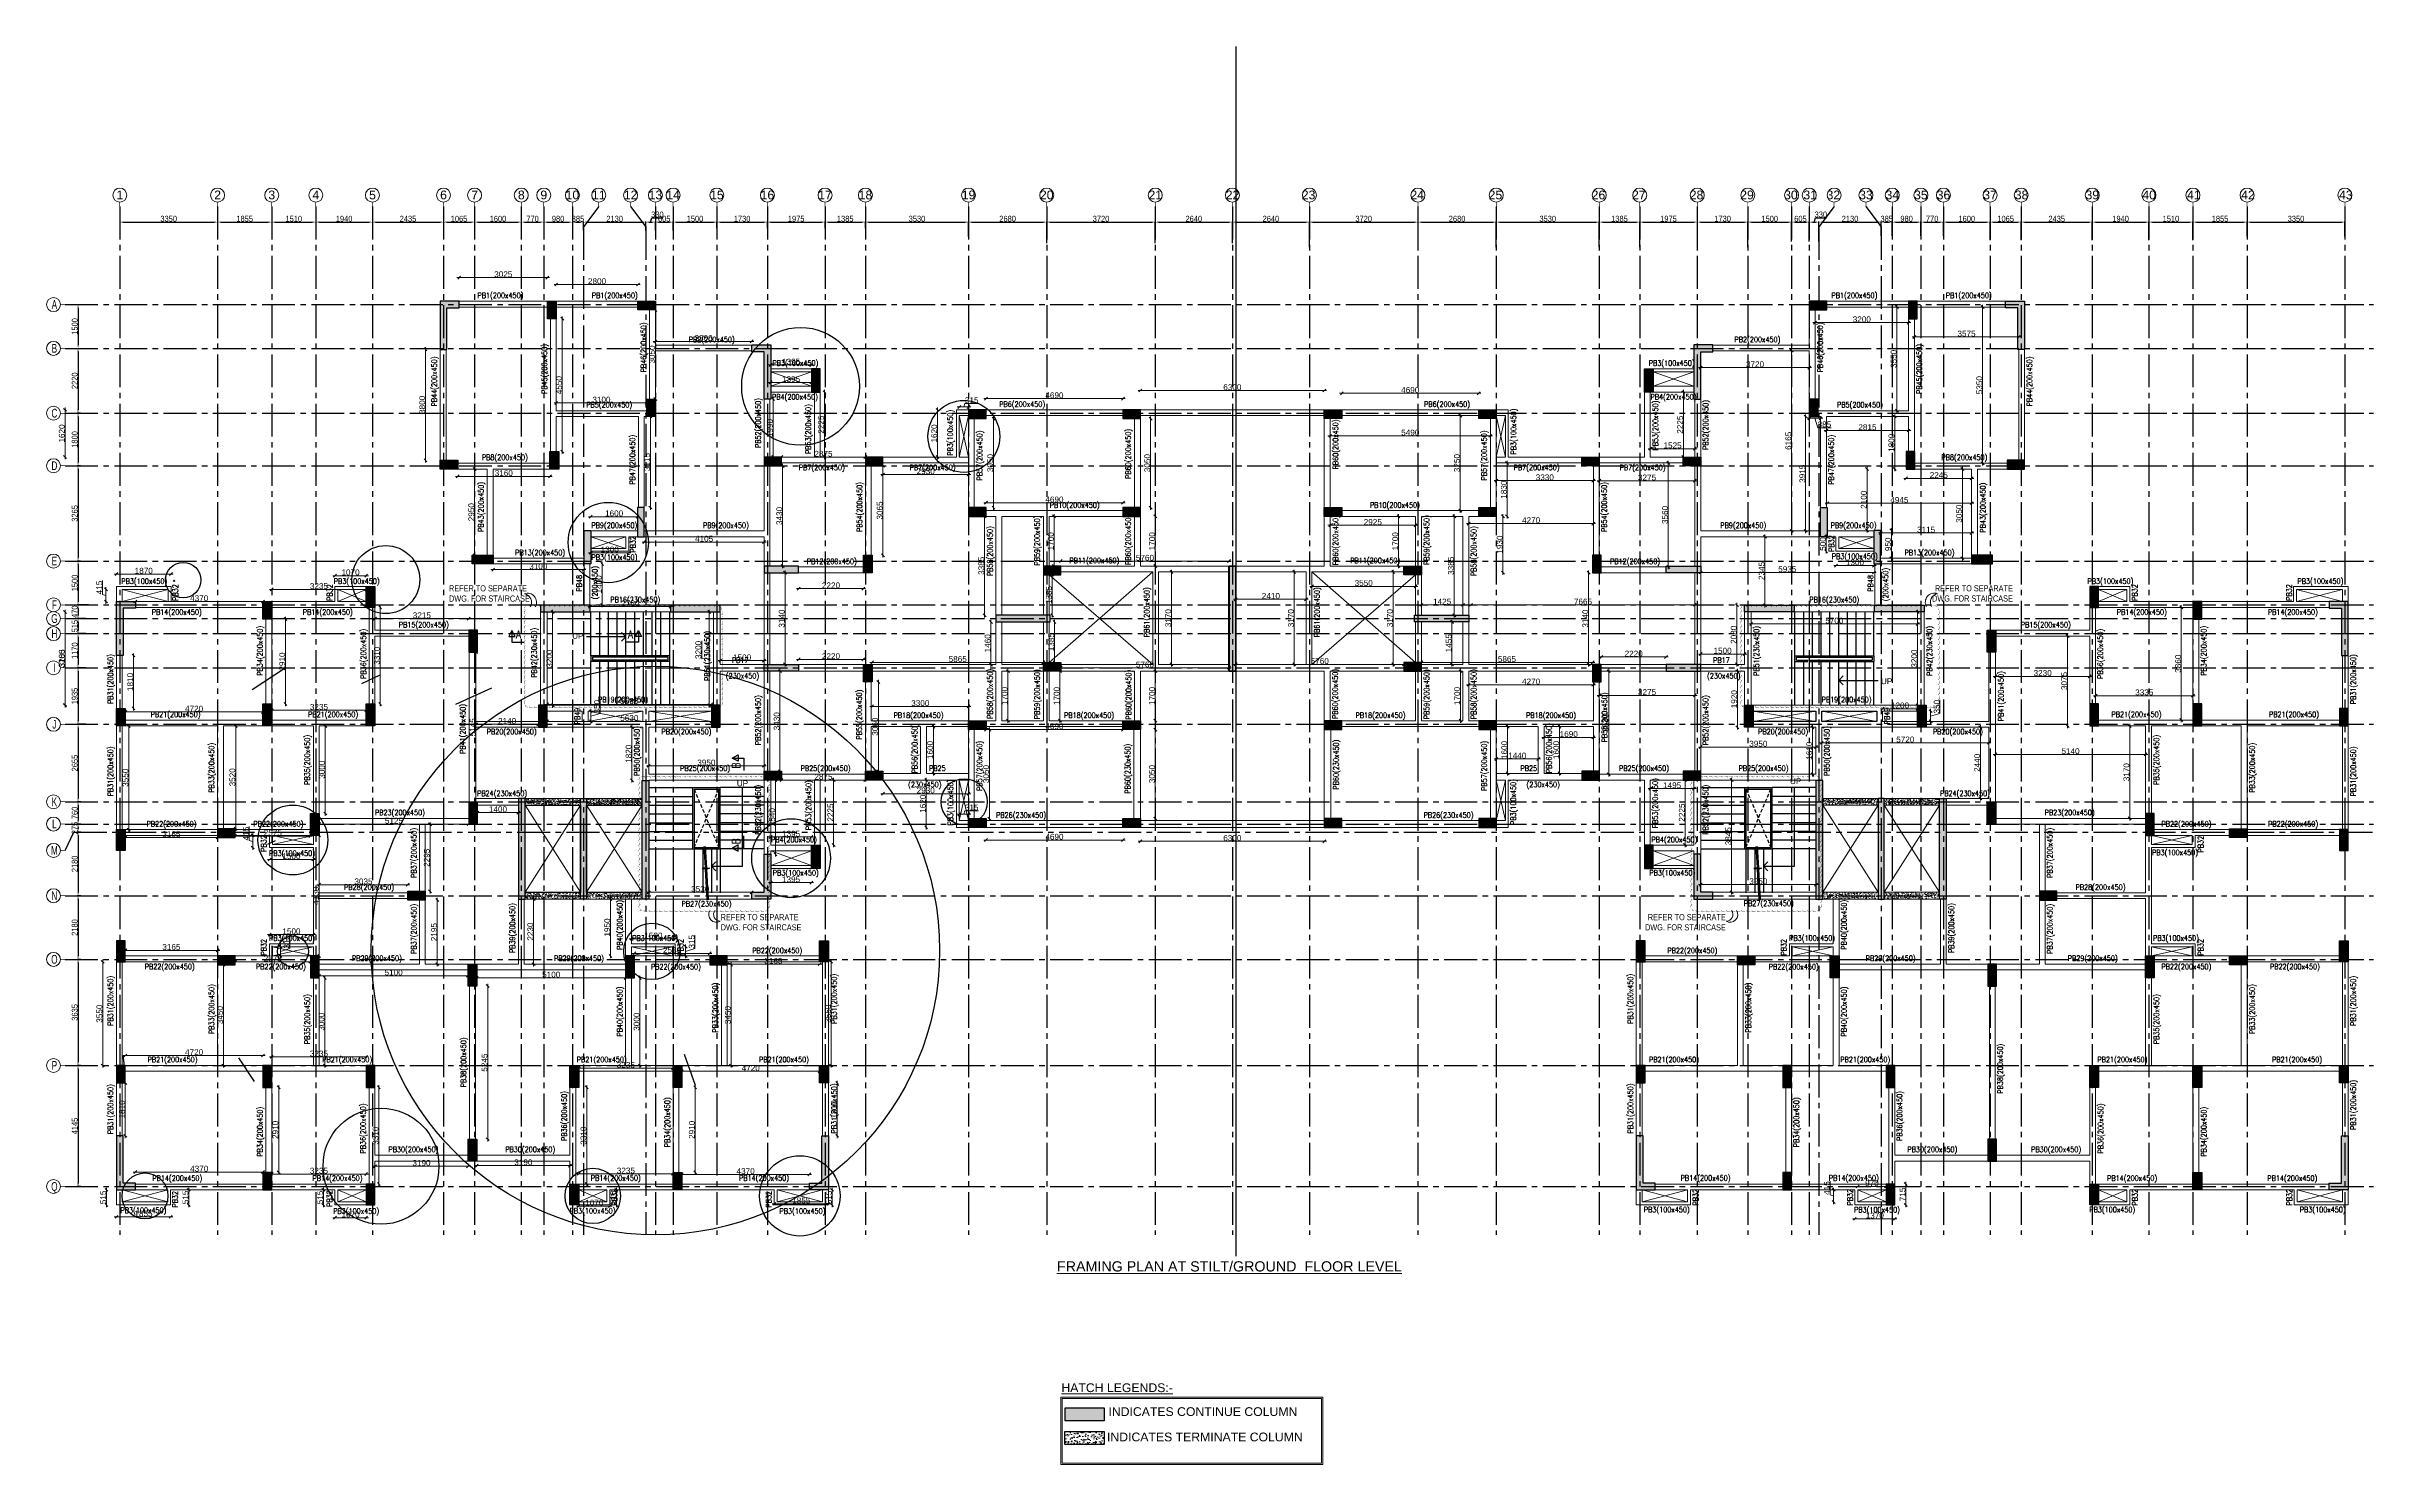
# Model space of a CAD drawing. Header units: millimetres. Extents: x 1277257 to 1543892, y 206696 to 309376.
# Drawn here: x 1363246 to 1442964, y 215845 to 264405 of the extents above; entities that cross this region are included whole.
import ezdxf
from ezdxf.enums import TextEntityAlignment as Align

# ---------------------------------------------------------------- set-up
doc = ezdxf.new("R2010")
doc.units = ezdxf.units.MM
doc.header["$LTSCALE"] = 500
doc.header["$MEASUREMENT"] = 0
doc.header["$PDMODE"] = 34
doc.linetypes.add('HIDDEN', pattern=[0.375, 0.25, -0.125])
doc.linetypes.add('Site$0$CENTER2', pattern=[1.125, 0.75, -0.125, 0.125, -0.125])
doc.layers.get('Defpoints').update_dxf_attribs({"lineweight": 0})
for name, color, linetype in [('24SDG - STAIRCASE', 152, 'Continuous'), ('COLUMN', 1, 'Continuous'), ('CUTOUT', 8, 'HIDDEN'), ('GRID', 7, 'Continuous'), ('GRID DIM', 7, 'Continuous'), ('S-COLUMN-HATCH', 253, 'Continuous'), ('S-FRAMING PLAN', 4, 'Continuous'), ('sec', 31, 'Continuous'), ('T BEAM N', 3, 'Continuous'), ('TEXT-20', 3, 'Continuous'), ('TEXT-RM NAME', 6, 'Continuous'), ('TOWER AREA COLUMN.', 6, 'Continuous')]:
    doc.layers.add(name, color=color, linetype=linetype)
for name, color, linetype, lineweight in [('CUT OUT', 1, 'Continuous', 13), ('GRID NO.', 7, 'Continuous', 20), ('NON TOWER COL.', 2, 'Continuous', 13), ('RAFT LINE', 251, 'Continuous', 0), ('REVISION', 1, 'Continuous', 5), ('S - SUNK', 251, 'Continuous', 0), ('TEXT2MM', 3, 'Continuous', 18), ('TOWER AREA BEAM..', 3, 'Continuous', 20), ('TOWER COL HATCH', 253, 'Continuous', 20), ('WALL HATCH', 253, 'Continuous', 5)]:
    doc.layers.add(name, color=color, linetype=linetype, lineweight=lineweight)
doc.layers.add('RAILING', color=7, linetype='Continuous', true_color=0xadadad)
doc.layers.add('STAIR', color=7, linetype='Continuous', true_color=0x3f4f7f)
doc.styles.add('1.100', font='ARIALN.TTF')
doc.styles.add('3mm', font='arial.ttf')
doc.styles.add('ARIAL', font='arial.ttf')
doc.styles.add('D50', font='arial.ttf', dxfattribs={"width": 0.8})
doc.styles.add('RT', font='romant.shx', dxfattribs={"height": 8})
doc.styles.add('S-T', font='romans.shx')
doc.dimstyles.new('INNER DIM', dxfattribs={"dimtxt": 200, "dimasz": 120, "dimexe": 25, "dimexo": 25, "dimgap": 12, "dimtad": 1, "dimdec": 0, "dimrnd": 5, "dimzin": 0, "dimdsep": 46, "dimtxsty": 'D50', "dimcen": 0.09, "dimdle": 25, "dimclrt": 6, "dimadec": 0, "dimazin": 0, "dimtfac": 1, "dimtdec": 0, "dimtofl": 0, "dimtmove": 1, "dimatfit": 3, "dimfxl": 75, "dimtolj": 1, "dimtzin": 0, "dimarcsym": 0})
doc.dimstyles.new('PARAMVEER', dxfattribs={"dimtxt": 200, "dimasz": 100, "dimexe": 0, "dimexo": 25, "dimgap": 10, "dimtad": 1, "dimdec": 0, "dimrnd": 5, "dimzin": 0, "dimdsep": 46, "dimtxsty": '3mm', "dimblk": 'OBLIQUE', "dimcen": 0.09, "dimdle": 75, "dimclrd": 1, "dimclre": 1, "dimclrt": 3, "dimadec": 0, "dimazin": 0, "dimtfac": 1, "dimtdec": 0, "dimtmove": 1, "dimatfit": 3, "dimfxl": 100, "dimtolj": 1, "dimtzin": 0, "dimlwd": 18, "dimlwe": 5, "dimarcsym": 0})
pattern_1 = [(50, (0, 0), (143.452037, -12.550427), [15, -165]), (355, (0, 0), (-27.750267, 150.438427), [12, -132]), (100.451444, (11.95, -1.05), (115.70177, 137.887998), [12.748038, -140.228422]), (46.1842, (0, 40), (213.448266, -33.103856), [22.5, -247.5]), (96.635635, (17.79, 37.24), (186.93239, 194.82372), [19.12207, -210.342752]), (351.184164, (0, 40), (186.93239, 194.82372), [18, -198]), (21, (20, 30), (119.38141, -80.523778), [15, -165]), (326, (20, 30), (48.663066, 145.030009), [12, -132]), (71.451445, (29.95, 23.29), (168.044475, 64.50623), [12.748038, -140.228422]), (37.5, (0, 0), (2.431971, 66.5787708), [0, -130.4, 0, -134, 0, -132.5]), (7.5, (0, 0), (52.6139075, 78.8823424), [0, -76.4, 0, -127.4, 0, -50.5]), (327.5, (-44.6, 0), (106.7644872, -4.5109743), [0, -50, 0, -156, 0, -207]), (317.5, (-64.6, 0), (116.637234, 20.0209965), [0, -65, 0, -103.6, 0, -147])]

# ---------------------------------------------------------------- blocks, each defined once
blk = doc.blocks.new('_Open90')
at = {"color": 0, "linetype": 'ByBlock', "lineweight": -2}
for p, q in [((0, 0), (-1, 0)), ((-0.5, 0.5), (0, 0)), ((0, 0), (-0.5, -0.5))]:
    blk.add_line(p, q, dxfattribs=at)
blk = doc.blocks.new('RW2952R')
at = {"layer": 'WALL HATCH', "ltscale": 10, "transparency": 33554687}
h = blk.add_hatch(dxfattribs=at)
h.set_pattern_fill('AR-CONC', color=1, scale=20)
h.set_pattern_definition(pattern_1)
h.paths.add_polyline_path([(1379641, 238654), (1381543, 238654), (1381543, 238424), (1379641, 238424)])
h = blk.add_hatch(dxfattribs=at)
h.set_pattern_fill('AR-CONC', color=1, scale=20)
h.set_pattern_definition(pattern_1)
h.paths.add_polyline_path([(1381743, 238654), (1383646, 238654), (1383646, 238424), (1381743, 238424)])
h = blk.add_hatch(dxfattribs=at)
h.set_pattern_fill('AR-CONC', color=1, scale=20)
h.set_pattern_definition(pattern_1)
h.paths.add_polyline_path([(1379641, 235439), (1381543, 235439), (1381543, 235209), (1379641, 235209)])
h = blk.add_hatch(dxfattribs=at)
h.set_pattern_fill('AR-CONC', color=1, scale=20)
h.set_pattern_definition(pattern_1)
h.paths.add_polyline_path([(1381743, 235439), (1383646, 235439), (1383646, 235209), (1381743, 235209)])
at = {"layer": 'CUT OUT', "color": 1, "ltscale": 10}
for p, q in [((1389451, 253269), (1388056, 252769)), ((1388056, 253269), (1389451, 252769)), ((1394516, 251764), (1394831, 250344)), ((1394831, 251764), (1394516, 250344)), ((1383091, 247619), (1381891, 247219)), ((1381891, 247619), (1383091, 247219)), ((1401146, 246414), (1397596, 243314)), ((1365841, 245399), (1367411, 245814)), ((1367411, 245399), (1365841, 245814)), ((1373226, 245399), (1374196, 245814)), ((1374196, 245399), (1373226, 245814)), ((1397596, 246314), (1401146, 243244)), ((1381796, 241294), (1383676, 241644)), ((1381796, 241644), (1383676, 241294)), ((1383876, 241294), (1386026, 241644)), ((1383876, 241644), (1386026, 241294)), ((1394831, 239284), (1394516, 237894)), ((1394516, 239284), (1394831, 237894)), ((1379641, 235439), (1381543, 238424)), ((1379641, 238424), (1381543, 235439)), ((1381743, 235439), (1383646, 238424)), ((1381743, 238424), (1383646, 235439)), ((1370986, 237389), (1372386, 237074)), ((1372386, 237389), (1370986, 237074)), ((1389451, 236859), (1388056, 236359)), ((1388056, 236859), (1389451, 236359)), ((1372386, 233574), (1370986, 233259)), ((1370986, 233574), (1372386, 233259)), ((1383286, 233259), (1384686, 233574)), ((1383286, 233574), (1384686, 233259)), ((1365841, 225249), (1367396, 224834)), ((1367396, 225249), (1365841, 224834)), ((1373226, 225249), (1374196, 224834)), ((1374196, 225249), (1373226, 224834)), ((1382446, 225249), (1381476, 224834)), ((1381476, 225249), (1382446, 224834)), ((1388276, 225249), (1389831, 224834)), ((1389831, 225249), (1388276, 224834))]:
    blk.add_line(p, q, dxfattribs=at)
at = {"layer": 'S-FRAMING PLAN', "color": 3, "linetype": 'ByBlock', "lineweight": 20, "ltscale": 10}
for p, q in [((1380406, 255684), (1377381, 255684)), ((1380406, 255484), (1377381, 255484)), ((1383506, 255684), (1380706, 255684)), ((1383506, 255484), (1380706, 255484)), ((1383906, 255384), (1383906, 252334)), ((1384106, 255384), (1384106, 254184)), ((1380506, 255084), (1380506, 250534)), ((1380706, 255084), (1380706, 251934)), ((1376731, 254034), (1376731, 250234)), ((1376931, 254034), (1376931, 250234)), ((1384106, 254184), (1387406, 254184)), ((1384106, 253984), (1384106, 252334)), ((1384106, 253984), (1387406, 253984)), ((1389451, 253369), (1388056, 253369)), ((1389451, 253269), (1388056, 253269)), ((1389451, 252769), (1388056, 252769)), ((1383806, 251934), (1380706, 251934)), ((1387826, 252334), (1387826, 250344)), ((1388026, 252334), (1388026, 250344)), ((1389451, 252569), (1388056, 252569)), ((1389551, 252569), (1389551, 250344)), ((1389751, 252569), (1389751, 250344)), ((1394416, 251964), (1394831, 251964)), ((1394416, 251964), (1394416, 250344)), ((1395431, 251964), (1400121, 251964)), ((1400721, 251964), (1403871, 251964)), ((1380706, 251734), (1380706, 250534)), ((1383521, 251734), (1380706, 251734)), ((1383521, 251734), (1383521, 248619)), ((1383721, 251734), (1383721, 248619)), ((1394831, 251764), (1394516, 251764)), ((1394516, 251764), (1394516, 250344)), ((1394831, 251664), (1394831, 250344)), ((1395031, 251664), (1395031, 248614)), ((1400121, 251764), (1395431, 251764)), ((1400521, 251664), (1400521, 248614)), ((1400721, 251764), (1403871, 251764)), ((1400721, 251664), (1400721, 248614)), ((1388426, 250344), (1389551, 250344)), ((1389751, 250344), (1391301, 250344)), ((1391901, 250344), (1394416, 250344)), ((1394516, 250344), (1394831, 250344)), ((1380491, 250134), (1377331, 250134)), ((1378346, 249934), (1377331, 249934)), ((1378346, 249934), (1378346, 246984)), ((1380491, 249934), (1378546, 249934)), ((1378546, 249934), (1378546, 246984)), ((1387826, 250044), (1387826, 247819)), ((1388026, 250044), (1388026, 246614)), ((1388426, 250144), (1391301, 250144)), ((1391301, 250044), (1391301, 246984)), ((1391501, 250044), (1391501, 246984)), ((1391901, 250144), (1394831, 250144)), ((1394831, 250144), (1394831, 248614)), ((1395431, 248514), (1400121, 248514)), ((1395431, 248314), (1395771, 248314)), ((1395771, 248314), (1395771, 244929)), ((1395971, 248314), (1397396, 248314)), ((1395971, 248314), (1395971, 244929)), ((1397396, 248314), (1397396, 246614)), ((1397596, 248314), (1397596, 246614)), ((1397596, 248314), (1400121, 248314)), ((1400521, 248314), (1400521, 246614)), ((1400721, 248314), (1400721, 246614)), ((1383491, 247819), (1381891, 247819)), ((1383091, 247619), (1381891, 247619)), ((1381891, 247219), (1383091, 247219)), ((1383091, 247619), (1383091, 247219)), ((1383491, 247619), (1383191, 247619)), ((1383191, 247619), (1383191, 247119)), ((1387826, 247819), (1383721, 247819)), ((1387826, 247619), (1383721, 247619)), ((1387826, 247619), (1387826, 246614)), ((1378546, 246884), (1381661, 246884)), ((1378546, 246684), (1381661, 246684)), ((1381661, 246684), (1381661, 245274)), ((1381861, 246684), (1381861, 245274)), ((1381891, 247119), (1383191, 247119)), ((1387826, 246384), (1387826, 243244)), ((1388026, 246384), (1388026, 243244)), ((1389010, 246584), (1391231, 246584)), ((1389010, 246384), (1391231, 246384)), ((1397996, 246614), (1400521, 246614)), ((1397996, 246414), (1401146, 246414)), ((1400721, 246614), (1403756, 246614)), ((1401146, 246414), (1401146, 243244)), ((1401346, 246414), (1403756, 246414)), ((1401346, 246414), (1401346, 243244)), ((1367511, 245914), (1365641, 245914)), ((1365641, 245914), (1365641, 245399)), ((1367411, 245814), (1365841, 245814)), ((1365841, 245814), (1365841, 245399)), ((1367411, 245399), (1367411, 245814)), ((1367511, 245399), (1367511, 245914)), ((1373126, 245399), (1373126, 245914)), ((1374196, 245914), (1373126, 245914)), ((1373226, 245399), (1373226, 245814)), ((1374196, 245814), (1373226, 245814)), ((1397396, 246314), (1397396, 244929)), ((1397596, 246314), (1397596, 244929)), ((1367411, 245399), (1366291, 245399)), ((1370661, 245199), (1366291, 245199)), ((1370661, 245399), (1367511, 245399)), ((1370761, 241889), (1370761, 244799)), ((1373126, 245399), (1370961, 245399)), ((1374196, 245199), (1370961, 245199)), ((1370961, 241889), (1370961, 244799)), ((1374196, 245399), (1373226, 245399)), ((1374296, 241889), (1374296, 245199)), ((1374496, 244414), (1374496, 245199)), ((1380166, 245044), (1380166, 241844)), ((1380396, 245044), (1380396, 241844)), ((1381866, 245274), (1384626, 245274)), ((1381866, 245044), (1384626, 245044)), ((1386096, 245044), (1386096, 241844)), ((1386326, 245044), (1386326, 243244)), ((1377711, 244414), (1374496, 244414)), ((1377711, 244214), (1374496, 244214)), ((1374496, 241889), (1374496, 244214)), ((1395771, 244699), (1395771, 243244)), ((1395971, 244699), (1395971, 243244)), ((1397396, 244699), (1397396, 243314)), ((1397596, 244699), (1397596, 243314)), ((1365641, 243549), (1365641, 241739)), ((1365841, 243549), (1365841, 241739)), ((1377726, 243664), (1377726, 238519)), ((1377956, 243664), (1377956, 241294)), ((1387826, 243244), (1386326, 243244)), ((1391231, 243244), (1389010, 243244)), ((1391531, 243244), (1395771, 243244)), ((1395971, 243244), (1397396, 243244)), ((1397996, 243244), (1401146, 243244)), ((1401346, 243244), (1403756, 243244)), ((1386326, 243014), (1386326, 241844)), ((1387826, 243014), (1386326, 243014)), ((1387826, 243014), (1387826, 239584)), ((1388026, 243014), (1388026, 239584)), ((1391231, 243014), (1389010, 243014)), ((1391301, 242644), (1391301, 239584)), ((1391501, 242644), (1391501, 241314)), ((1391531, 243014), (1395771, 243014)), ((1395771, 243014), (1395771, 241314)), ((1395971, 243014), (1395971, 241314)), ((1395971, 243014), (1397396, 243014)), ((1397396, 243014), (1397396, 241314)), ((1397596, 243014), (1397596, 241314)), ((1397996, 243014), (1400521, 243014)), ((1400521, 243014), (1400521, 241314)), ((1400721, 243014), (1403756, 243014)), ((1400721, 243014), (1400721, 241314)), ((1381896, 241844), (1380396, 241844)), ((1381596, 241644), (1380396, 241644)), ((1381596, 241644), (1381596, 241294)), ((1383676, 241644), (1381796, 241644)), ((1381796, 241644), (1381796, 241294)), ((1386026, 241844), (1381896, 241844)), ((1383676, 241294), (1383676, 241644)), ((1386026, 241644), (1383876, 241644)), ((1383876, 241294), (1383876, 241644)), ((1365641, 241139), (1365641, 237589)), ((1365841, 241139), (1365841, 237589)), ((1370661, 241339), (1365941, 241339)), ((1369106, 241139), (1365941, 241139)), ((1369106, 241139), (1369106, 237619)), ((1370661, 241139), (1369306, 241139)), ((1369306, 241139), (1369306, 237619)), ((1374196, 241339), (1370961, 241339)), ((1372386, 241139), (1370961, 241139)), ((1372386, 241139), (1372386, 238139)), ((1372586, 241139), (1372586, 238139)), ((1374196, 241139), (1372586, 241139)), ((1377956, 241294), (1380096, 241294)), ((1377956, 241094), (1377956, 238654)), ((1377956, 241094), (1380096, 241094)), ((1380396, 241294), (1381596, 241294)), ((1380396, 241094), (1383676, 241094)), ((1381796, 241294), (1383676, 241294)), ((1383676, 239274), (1383676, 241094)), ((1383876, 241294), (1386026, 241294)), ((1383876, 241094), (1386026, 241094)), ((1383876, 239484), (1383876, 241094)), ((1391501, 241314), (1394831, 241314)), ((1391501, 241114), (1393191, 241114)), ((1391501, 241114), (1391501, 239584)), ((1393191, 241114), (1393191, 239514)), ((1393391, 241114), (1393391, 239514)), ((1393391, 241114), (1394831, 241114)), ((1394831, 241014), (1394831, 239514)), ((1395031, 241014), (1395031, 237964)), ((1395431, 241314), (1395771, 241314)), ((1395431, 241114), (1400121, 241114)), ((1395971, 241314), (1397396, 241314)), ((1397596, 241314), (1400121, 241314)), ((1400491, 241014), (1400491, 237964)), ((1400721, 241014), (1400721, 237964)), ((1383876, 239484), (1387826, 239484)), ((1383876, 239284), (1387826, 239284)), ((1387826, 239284), (1387826, 236744)), ((1388056, 239284), (1388056, 237059)), ((1388426, 239484), (1391301, 239484)), ((1388426, 239284), (1389551, 239284)), ((1389551, 239284), (1389551, 237059)), ((1389751, 239284), (1391301, 239284)), ((1389751, 239284), (1389751, 237059)), ((1391901, 239514), (1393191, 239514)), ((1391901, 239284), (1394416, 239284)), ((1393391, 239514), (1394831, 239514)), ((1394416, 239284), (1394416, 237664)), ((1394516, 239284), (1394831, 239284)), ((1394516, 239284), (1394516, 237894)), ((1394831, 239284), (1394831, 237964)), ((1377956, 238654), (1379411, 238654)), ((1378011, 238424), (1379411, 238424)), ((1369106, 237589), (1365941, 237589)), ((1372286, 237589), (1369706, 237589)), ((1377711, 237969), (1372586, 237969)), ((1376020, 237769), (1372586, 237769)), ((1376020, 237769), (1376020, 235474)), ((1376220, 237769), (1376220, 235474)), ((1377711, 237769), (1376220, 237769)), ((1394416, 237664), (1394831, 237664)), ((1394516, 237894), (1394831, 237894)), ((1395431, 237894), (1400121, 237894)), ((1395431, 237664), (1400121, 237664)), ((1400721, 237894), (1403871, 237894)), ((1400721, 237664), (1403871, 237664)), ((1369106, 237389), (1365941, 237389)), ((1370886, 237389), (1369708, 237389)), ((1370886, 237389), (1370886, 236974)), ((1370886, 236974), (1372386, 236974)), ((1370986, 237389), (1370986, 237074)), ((1372286, 237389), (1370986, 237389)), ((1370986, 237074), (1372386, 237074)), ((1372386, 237389), (1372386, 237074)), ((1372386, 236974), (1372386, 233674)), ((1372586, 237389), (1372586, 235424)), ((1388056, 237059), (1389451, 237059)), ((1388056, 236859), (1389451, 236859)), ((1389451, 236359), (1388056, 236359)), ((1389451, 236259), (1388056, 236259)), ((1375620, 235424), (1372586, 235424)), ((1372586, 235224), (1372586, 233259)), ((1375620, 235224), (1372586, 235224)), ((1376020, 235174), (1376020, 232979)), ((1376220, 235174), (1376220, 232979)), ((1379411, 235209), (1379411, 232979)), ((1379611, 235209), (1379611, 232979)), ((1383086, 235209), (1383086, 233259)), ((1383286, 235209), (1383286, 233674)), ((1387406, 235439), (1383876, 235439)), ((1387406, 235209), (1383876, 235209)), ((1370886, 233259), (1370886, 233674)), ((1370886, 233674), (1372386, 233674)), ((1383286, 233674), (1384786, 233674)), ((1384786, 233674), (1384786, 233259)), ((1365641, 229509), (1365641, 233059)), ((1365841, 229509), (1365841, 233059)), ((1369106, 233259), (1365941, 233259)), ((1369106, 233059), (1365941, 233059)), ((1369106, 232959), (1369106, 229509)), ((1369306, 232959), (1369306, 229509)), ((1370886, 233259), (1369708, 233259)), ((1372286, 233059), (1369708, 233059)), ((1370986, 233259), (1370986, 233574)), ((1370986, 233574), (1372386, 233574)), ((1372286, 233259), (1370986, 233259)), ((1372386, 233574), (1372386, 233259)), ((1376020, 232979), (1372586, 232979)), ((1377686, 232979), (1376220, 232979)), ((1379411, 232979), (1377986, 232979)), ((1383086, 232979), (1379611, 232979)), ((1383286, 233574), (1383286, 233259)), ((1383286, 233574), (1384686, 233574)), ((1384686, 233259), (1383386, 233259)), ((1385966, 233059), (1383386, 233059)), ((1384686, 233574), (1384686, 233259)), ((1385963, 233259), (1384786, 233259)), ((1386366, 232959), (1386366, 229509)), ((1389731, 233259), (1386566, 233259)), ((1389731, 233059), (1386566, 233059)), ((1386566, 232959), (1386566, 229509)), ((1389831, 233059), (1389831, 229509)), ((1390031, 233059), (1390031, 229509)), ((1372386, 232509), (1372386, 229509)), ((1377686, 232779), (1372586, 232779)), ((1372586, 232509), (1372586, 229509)), ((1377736, 226984), (1377736, 232229)), ((1377936, 226984), (1377936, 232229)), ((1383086, 232779), (1377986, 232779)), ((1383086, 232509), (1383086, 229509)), ((1383286, 232509), (1383286, 229509)), ((1365641, 227099), (1365641, 228909)), ((1365841, 227099), (1365841, 228909)), ((1369106, 229509), (1365941, 229509)), ((1370661, 229309), (1365941, 229309)), ((1370661, 229509), (1369306, 229509)), ((1372386, 229509), (1370961, 229509)), ((1374196, 229309), (1370961, 229309)), ((1374196, 229509), (1372586, 229509)), ((1383086, 229509), (1381476, 229509)), ((1384711, 229309), (1381476, 229309)), ((1384711, 229509), (1383286, 229509)), ((1386366, 229509), (1385011, 229509)), ((1389731, 229309), (1385011, 229309)), ((1389731, 229509), (1386566, 229509)), ((1389831, 228909), (1389831, 227099)), ((1390031, 228909), (1390031, 227099)), ((1370761, 228759), (1370761, 225849)), ((1370961, 228759), (1370961, 225849)), ((1374296, 228759), (1374296, 225449)), ((1374496, 228759), (1374496, 226434)), ((1381176, 228759), (1381176, 226434)), ((1381376, 228759), (1381376, 225449)), ((1384711, 228759), (1384711, 225849)), ((1384911, 228759), (1384911, 225849)), ((1377686, 226434), (1374496, 226434)), ((1381176, 226434), (1377986, 226434)), ((1377686, 226234), (1374496, 226234)), ((1374496, 226234), (1374496, 225449)), ((1381176, 226234), (1377986, 226234)), ((1381176, 226234), (1381176, 225449)), ((1365641, 224734), (1365641, 225249)), ((1365841, 224834), (1365841, 225249)), ((1367396, 224834), (1365841, 224834)), ((1370661, 225449), (1366291, 225449)), ((1367396, 225249), (1366291, 225249)), ((1367396, 225249), (1367396, 224834)), ((1370661, 225249), (1367496, 225249)), ((1367496, 225249), (1367496, 224734)), ((1374196, 225449), (1370961, 225449)), ((1373126, 225249), (1370961, 225249)), ((1373126, 225249), (1373126, 224734)), ((1373226, 225249), (1373226, 224834)), ((1374196, 225249), (1373226, 225249)), ((1374196, 224834), (1373226, 224834)), ((1384711, 225449), (1381476, 225449)), ((1382446, 225249), (1381476, 225249)), ((1382446, 224834), (1381476, 224834)), ((1382446, 225249), (1382446, 224834)), ((1384711, 225249), (1382546, 225249)), ((1382546, 225249), (1382546, 224734)), ((1389381, 225449), (1385011, 225449)), ((1388176, 225249), (1385011, 225249)), ((1388176, 225249), (1388176, 224734)), ((1388276, 225249), (1388276, 224834)), ((1389381, 225249), (1388276, 225249)), ((1389831, 224834), (1388276, 224834)), ((1389831, 225249), (1389831, 224834)), ((1390031, 225249), (1390031, 224734)), ((1367496, 224734), (1365641, 224734)), ((1374196, 224734), (1373126, 224734)), ((1382546, 224734), (1381476, 224734)), ((1390031, 224734), (1388176, 224734))]:
    blk.add_line(p, q, dxfattribs=at)
at = {"layer": 'S-FRAMING PLAN', "color": 4, "linetype": 'ByBlock', "lineweight": 20, "ltscale": 10}
for p, q in [((1379641, 238654), (1381543, 238654)), ((1379641, 238424), (1381543, 238424)), ((1381743, 238654), (1383646, 238654)), ((1381743, 238424), (1383646, 238424)), ((1381543, 235439), (1379641, 235439)), ((1381543, 235209), (1379641, 235209)), ((1383646, 235439), (1381743, 235439)), ((1383646, 235209), (1381743, 235209))]:
    blk.add_line(p, q, dxfattribs=at)
at = {"layer": 'TOWER AREA BEAM..', "color": 3, "linetype": 'HIDDEN', "ltscale": 1.5}
for p, q in [((1383806, 251734), (1383721, 251734)), ((1383876, 239274), (1383876, 239284)), ((1388056, 236859), (1388056, 236744))]:
    blk.add_line(p, q, dxfattribs=at)
blk = doc.blocks.new('GRID MARK')
at = {"layer": 'GRID NO.', "const_width": 50}
blk.add_lwpolyline([(0, -541), (0, -891)], dxfattribs=at)
at = {"layer": 'GRID NO.'}
blk.add_circle((0, 0), 541, dxfattribs=at)
at = {"layer": 'GRID NO.', "style": 'D50', "width": 0.8}
blk.add_attdef('Y1', text='', height=500, dxfattribs=at).set_placement((-33, -267), align=Align.CENTER)
blk = doc.blocks.new('*D9')
at = {"layer": 'Defpoints', "color": 0, "linetype": 'Continuous', "transparency": 16777216}
for p in [(1365756, 258449), (1369106, 258449), (1369106, 258393)]:
    blk.add_point(p, dxfattribs=at)
at = {"layer": 'GRID DIM', "color": 0, "linetype": 'Continuous', "lineweight": -2, "transparency": 16777216}
for p, q in [((1365756, 258424), (1365756, 258368)), ((1369106, 258424), (1369106, 258368))]:
    blk.add_line(p, q, dxfattribs=at)
at = {"layer": 'GRID DIM', "linetype": 'Continuous', "lineweight": -2, "transparency": 16777216}
blk.add_line((1365876, 258393), (1368986, 258393), dxfattribs=at)
at = {"layer": 'GRID DIM', "linetype": 'Continuous', "transparency": 16777216}
for points in [[(1365876, 258413), (1365876, 258373), (1365756, 258393)], [(1368986, 258413), (1368986, 258373), (1369106, 258393)]]:
    blk.add_solid(points, dxfattribs=at)
at = {"layer": 'GRID DIM', "linetype": 'Continuous', "transparency": 16777216, "insert": (1367431, 258507), "char_height": 200, "attachment_point": 5, "style": 'D50'}
blk.add_mtext('\\A1;3350', dxfattribs=at)
blk = doc.blocks.new('*D10')
at = {"layer": 'Defpoints', "color": 0, "linetype": 'Continuous', "transparency": 16777216}
for p in [(1369106, 258449), (1370961, 258711), (1370961, 258393)]:
    blk.add_point(p, dxfattribs=at)
at = {"layer": 'GRID DIM', "color": 0, "linetype": 'Continuous', "lineweight": -2, "transparency": 16777216}
for p, q in [((1369106, 258424), (1369106, 258368)), ((1370961, 258686), (1370961, 258368))]:
    blk.add_line(p, q, dxfattribs=at)
at = {"layer": 'GRID DIM', "linetype": 'Continuous', "lineweight": -2, "transparency": 16777216}
blk.add_line((1369226, 258393), (1370841, 258393), dxfattribs=at)
at = {"layer": 'GRID DIM', "linetype": 'Continuous', "transparency": 16777216}
for points in [[(1369226, 258413), (1369226, 258373), (1369106, 258393)], [(1370841, 258413), (1370841, 258373), (1370961, 258393)]]:
    blk.add_solid(points, dxfattribs=at)
at = {"layer": 'GRID DIM', "linetype": 'Continuous', "transparency": 16777216, "insert": (1370033, 258507), "char_height": 200, "attachment_point": 5, "style": 'D50'}
blk.add_mtext('\\A1;1855', dxfattribs=at)
blk = doc.blocks.new('*D11')
at = {"layer": 'Defpoints', "color": 0, "linetype": 'Continuous', "transparency": 16777216}
for p in [(1370961, 258711), (1372471, 258711), (1372471, 258393)]:
    blk.add_point(p, dxfattribs=at)
at = {"layer": 'GRID DIM', "color": 0, "linetype": 'Continuous', "lineweight": -2, "transparency": 16777216}
for p, q in [((1370961, 258686), (1370961, 258368)), ((1372471, 258686), (1372471, 258368))]:
    blk.add_line(p, q, dxfattribs=at)
at = {"layer": 'GRID DIM', "linetype": 'Continuous', "lineweight": -2, "transparency": 16777216}
blk.add_line((1371081, 258393), (1372351, 258393), dxfattribs=at)
at = {"layer": 'GRID DIM', "linetype": 'Continuous', "transparency": 16777216}
for points in [[(1371081, 258413), (1371081, 258373), (1370961, 258393)], [(1372351, 258413), (1372351, 258373), (1372471, 258393)]]:
    blk.add_solid(points, dxfattribs=at)
at = {"layer": 'GRID DIM', "linetype": 'Continuous', "transparency": 16777216, "insert": (1371716, 258507), "char_height": 200, "attachment_point": 5, "style": 'D50'}
blk.add_mtext('\\A1;1510', dxfattribs=at)
blk = doc.blocks.new('*D12')
at = {"layer": 'Defpoints', "color": 0, "linetype": 'Continuous', "transparency": 16777216}
for p in [(1372471, 258711), (1374411, 258711), (1374411, 258393)]:
    blk.add_point(p, dxfattribs=at)
at = {"layer": 'GRID DIM', "color": 0, "linetype": 'Continuous', "lineweight": -2, "transparency": 16777216}
for p, q in [((1372471, 258686), (1372471, 258368)), ((1374411, 258686), (1374411, 258368))]:
    blk.add_line(p, q, dxfattribs=at)
at = {"layer": 'GRID DIM', "linetype": 'Continuous', "lineweight": -2, "transparency": 16777216}
blk.add_line((1372591, 258393), (1374291, 258393), dxfattribs=at)
at = {"layer": 'GRID DIM', "linetype": 'Continuous', "transparency": 16777216}
for points in [[(1372591, 258413), (1372591, 258373), (1372471, 258393)], [(1374291, 258413), (1374291, 258373), (1374411, 258393)]]:
    blk.add_solid(points, dxfattribs=at)
at = {"layer": 'GRID DIM', "linetype": 'Continuous', "transparency": 16777216, "insert": (1373441, 258507), "char_height": 200, "attachment_point": 5, "style": 'D50'}
blk.add_mtext('\\A1;1940', dxfattribs=at)
blk = doc.blocks.new('*D13')
at = {"layer": 'Defpoints', "color": 0, "linetype": 'Continuous', "transparency": 16777216}
for p in [(1374411, 258711), (1376846, 258711), (1376846, 258393)]:
    blk.add_point(p, dxfattribs=at)
at = {"layer": 'GRID DIM', "color": 0, "linetype": 'Continuous', "lineweight": -2, "transparency": 16777216}
for p, q in [((1374411, 258686), (1374411, 258368)), ((1376846, 258686), (1376846, 258368))]:
    blk.add_line(p, q, dxfattribs=at)
at = {"layer": 'GRID DIM', "linetype": 'Continuous', "lineweight": -2, "transparency": 16777216}
blk.add_line((1374531, 258393), (1376726, 258393), dxfattribs=at)
at = {"layer": 'GRID DIM', "linetype": 'Continuous', "transparency": 16777216}
for points in [[(1374531, 258413), (1374531, 258373), (1374411, 258393)], [(1376726, 258413), (1376726, 258373), (1376846, 258393)]]:
    blk.add_solid(points, dxfattribs=at)
at = {"layer": 'GRID DIM', "linetype": 'Continuous', "transparency": 16777216, "insert": (1375628, 258507), "char_height": 200, "attachment_point": 5, "style": 'D50'}
blk.add_mtext('\\A1;2435', dxfattribs=at)
blk = doc.blocks.new('*D14')
at = {"layer": 'Defpoints', "color": 0, "linetype": 'Continuous', "transparency": 16777216}
for p in [(1376846, 258711), (1377911, 258711), (1377911, 258393)]:
    blk.add_point(p, dxfattribs=at)
at = {"layer": 'GRID DIM', "color": 0, "linetype": 'Continuous', "lineweight": -2, "transparency": 16777216}
for p, q in [((1376846, 258686), (1376846, 258368)), ((1377911, 258686), (1377911, 258368))]:
    blk.add_line(p, q, dxfattribs=at)
at = {"layer": 'GRID DIM', "linetype": 'Continuous', "lineweight": -2, "transparency": 16777216}
blk.add_line((1376966, 258393), (1377791, 258393), dxfattribs=at)
at = {"layer": 'GRID DIM', "linetype": 'Continuous', "transparency": 16777216}
for points in [[(1376966, 258413), (1376966, 258373), (1376846, 258393)], [(1377791, 258413), (1377791, 258373), (1377911, 258393)]]:
    blk.add_solid(points, dxfattribs=at)
at = {"layer": 'GRID DIM', "linetype": 'Continuous', "transparency": 16777216, "insert": (1377378, 258507), "char_height": 200, "attachment_point": 5, "style": 'D50'}
blk.add_mtext('\\A1;1065', dxfattribs=at)
blk = doc.blocks.new('*D15')
at = {"layer": 'Defpoints', "color": 0, "linetype": 'Continuous', "transparency": 16777216}
for p in [(1377911, 258711), (1379511, 258634), (1379511, 258393)]:
    blk.add_point(p, dxfattribs=at)
at = {"layer": 'GRID DIM', "color": 0, "linetype": 'Continuous', "lineweight": -2, "transparency": 16777216}
for p, q in [((1377911, 258686), (1377911, 258368)), ((1379511, 258609), (1379511, 258368))]:
    blk.add_line(p, q, dxfattribs=at)
at = {"layer": 'GRID DIM', "linetype": 'Continuous', "lineweight": -2, "transparency": 16777216}
blk.add_line((1378031, 258393), (1379391, 258393), dxfattribs=at)
at = {"layer": 'GRID DIM', "linetype": 'Continuous', "transparency": 16777216}
for points in [[(1378031, 258413), (1378031, 258373), (1377911, 258393)], [(1379391, 258413), (1379391, 258373), (1379511, 258393)]]:
    blk.add_solid(points, dxfattribs=at)
at = {"layer": 'GRID DIM', "linetype": 'Continuous', "transparency": 16777216, "insert": (1378711, 258507), "char_height": 200, "attachment_point": 5, "style": 'D50'}
blk.add_mtext('\\A1;1600', dxfattribs=at)
blk = doc.blocks.new('*D16')
at = {"layer": 'Defpoints', "color": 0, "linetype": 'Continuous', "transparency": 16777216}
for p in [(1379511, 258634), (1380281, 258634), (1380281, 258393)]:
    blk.add_point(p, dxfattribs=at)
at = {"layer": 'GRID DIM', "color": 0, "linetype": 'Continuous', "lineweight": -2, "transparency": 16777216}
for p, q in [((1379511, 258609), (1379511, 258368)), ((1380281, 258609), (1380281, 258368))]:
    blk.add_line(p, q, dxfattribs=at)
at = {"layer": 'GRID DIM', "linetype": 'Continuous', "lineweight": -2, "transparency": 16777216}
blk.add_line((1379631, 258393), (1380161, 258393), dxfattribs=at)
at = {"layer": 'GRID DIM', "linetype": 'Continuous', "transparency": 16777216}
for points in [[(1379631, 258413), (1379631, 258373), (1379511, 258393)], [(1380161, 258413), (1380161, 258373), (1380281, 258393)]]:
    blk.add_solid(points, dxfattribs=at)
at = {"layer": 'GRID DIM', "linetype": 'Continuous', "transparency": 16777216, "insert": (1379896, 258507), "char_height": 200, "attachment_point": 5, "style": 'D50'}
blk.add_mtext('\\A1;770', dxfattribs=at)
blk = doc.blocks.new('*D17')
at = {"layer": 'Defpoints', "color": 0, "linetype": 'Continuous', "transparency": 16777216}
for p in [(1380281, 258634), (1381261, 258717), (1381261, 258393)]:
    blk.add_point(p, dxfattribs=at)
at = {"layer": 'GRID DIM', "color": 0, "linetype": 'Continuous', "lineweight": -2, "transparency": 16777216}
for p, q in [((1380281, 258609), (1380281, 258368)), ((1381261, 258692), (1381261, 258368))]:
    blk.add_line(p, q, dxfattribs=at)
at = {"layer": 'GRID DIM', "linetype": 'Continuous', "lineweight": -2, "transparency": 16777216}
blk.add_line((1380401, 258393), (1381141, 258393), dxfattribs=at)
at = {"layer": 'GRID DIM', "linetype": 'Continuous', "transparency": 16777216}
for points in [[(1380401, 258413), (1380401, 258373), (1380281, 258393)], [(1381141, 258413), (1381141, 258373), (1381261, 258393)]]:
    blk.add_solid(points, dxfattribs=at)
at = {"layer": 'GRID DIM', "linetype": 'Continuous', "transparency": 16777216, "insert": (1380771, 258507), "char_height": 200, "attachment_point": 5, "style": 'D50'}
blk.add_mtext('\\A1;980', dxfattribs=at)
blk = doc.blocks.new('*D18')
at = {"layer": 'Defpoints', "color": 0, "linetype": 'Continuous', "transparency": 16777216}
for p in [(1381261, 258717), (1381643, 258393), (1381643, 258082)]:
    blk.add_point(p, dxfattribs=at)
at = {"layer": 'GRID DIM', "color": 0, "linetype": 'Continuous', "lineweight": -2, "transparency": 16777216}
for p, q in [((1381261, 258692), (1381261, 258368)), ((1381643, 258107), (1381643, 258418))]:
    blk.add_line(p, q, dxfattribs=at)
at = {"layer": 'GRID DIM', "linetype": 'Continuous', "lineweight": -2, "transparency": 16777216}
blk.add_line((1381381, 258393), (1381523, 258393), dxfattribs=at)
at = {"layer": 'GRID DIM', "linetype": 'Continuous', "transparency": 16777216}
for points in [[(1381381, 258413), (1381381, 258373), (1381261, 258393)], [(1381523, 258413), (1381523, 258373), (1381643, 258393)]]:
    blk.add_solid(points, dxfattribs=at)
at = {"layer": 'GRID DIM', "linetype": 'Continuous', "transparency": 16777216, "insert": (1381452, 258507), "char_height": 200, "attachment_point": 5, "style": 'D50'}
blk.add_mtext('\\A1;385', dxfattribs=at)
blk = doc.blocks.new('*D19')
at = {"layer": 'Defpoints', "color": 0, "linetype": 'Continuous', "transparency": 16777216}
for p in [(1383776, 258393), (1381643, 258082), (1383776, 258082)]:
    blk.add_point(p, dxfattribs=at)
at = {"layer": 'GRID DIM', "color": 0, "linetype": 'Continuous', "lineweight": -2, "transparency": 16777216}
for p, q in [((1381643, 258107), (1381643, 258418)), ((1383776, 258107), (1383776, 258418))]:
    blk.add_line(p, q, dxfattribs=at)
at = {"layer": 'GRID DIM', "linetype": 'Continuous', "lineweight": -2, "transparency": 16777216}
blk.add_line((1381763, 258393), (1383656, 258393), dxfattribs=at)
at = {"layer": 'GRID DIM', "linetype": 'Continuous', "transparency": 16777216}
for points in [[(1381763, 258413), (1381763, 258373), (1381643, 258393)], [(1383656, 258413), (1383656, 258373), (1383776, 258393)]]:
    blk.add_solid(points, dxfattribs=at)
at = {"layer": 'GRID DIM', "linetype": 'Continuous', "transparency": 16777216, "insert": (1382709, 258507), "char_height": 200, "attachment_point": 5, "style": 'D50'}
blk.add_mtext('\\A1;2130', dxfattribs=at)
blk = doc.blocks.new('*D20')
at = {"layer": 'Defpoints', "color": 0, "linetype": 'Continuous', "transparency": 16777216}
for p in [(1384106, 258393), (1383776, 258082), (1384106, 258082)]:
    blk.add_point(p, dxfattribs=at)
at = {"layer": 'GRID DIM', "color": 0, "linetype": 'Continuous', "lineweight": -2, "transparency": 16777216}
for p, q in [((1383776, 258107), (1383776, 258418)), ((1384106, 258107), (1384106, 258418))]:
    blk.add_line(p, q, dxfattribs=at)
at = {"layer": 'GRID DIM', "linetype": 'Continuous', "lineweight": -2, "transparency": 16777216}
for p, q in [((1383896, 258393), (1383986, 258393)), ((1383941, 258393), (1383984, 258538)), ((1383984, 258538), (1384361, 258538))]:
    blk.add_line(p, q, dxfattribs=at)
at = {"layer": 'GRID DIM', "linetype": 'Continuous', "transparency": 16777216}
for points in [[(1383896, 258413), (1383896, 258373), (1383776, 258393)], [(1383986, 258413), (1383986, 258373), (1384106, 258393)]]:
    blk.add_solid(points, dxfattribs=at)
at = {"layer": 'GRID DIM', "linetype": 'Continuous', "transparency": 16777216, "insert": (1384173, 258653), "char_height": 200, "attachment_point": 5, "style": 'D50'}
blk.add_mtext('\\A1;330', dxfattribs=at)
blk = doc.blocks.new('*D21')
at = {"layer": 'Defpoints', "color": 0, "linetype": 'Continuous', "transparency": 16777216}
for p in [(1384711, 258393), (1384106, 258082), (1384711, 258082)]:
    blk.add_point(p, dxfattribs=at)
at = {"layer": 'GRID DIM', "color": 0, "linetype": 'Continuous', "lineweight": -2, "transparency": 16777216}
for p, q in [((1384106, 258107), (1384106, 258418)), ((1384711, 258107), (1384711, 258418))]:
    blk.add_line(p, q, dxfattribs=at)
at = {"layer": 'GRID DIM', "linetype": 'Continuous', "lineweight": -2, "transparency": 16777216}
blk.add_line((1384226, 258393), (1384591, 258393), dxfattribs=at)
at = {"layer": 'GRID DIM', "linetype": 'Continuous', "transparency": 16777216}
for points in [[(1384226, 258413), (1384226, 258373), (1384106, 258393)], [(1384591, 258413), (1384591, 258373), (1384711, 258393)]]:
    blk.add_solid(points, dxfattribs=at)
at = {"layer": 'GRID DIM', "linetype": 'Continuous', "transparency": 16777216, "insert": (1384408, 258507), "char_height": 200, "attachment_point": 5, "style": 'D50'}
blk.add_mtext('\\A1;605', dxfattribs=at)
blk = doc.blocks.new('*D22')
at = {"layer": 'Defpoints', "color": 0, "linetype": 'Continuous', "transparency": 16777216}
for p in [(1386211, 258393), (1384711, 258082), (1386211, 258155)]:
    blk.add_point(p, dxfattribs=at)
at = {"layer": 'GRID DIM', "color": 0, "linetype": 'Continuous', "lineweight": -2, "transparency": 16777216}
for p, q in [((1384711, 258107), (1384711, 258418)), ((1386211, 258180), (1386211, 258418))]:
    blk.add_line(p, q, dxfattribs=at)
at = {"layer": 'GRID DIM', "linetype": 'Continuous', "lineweight": -2, "transparency": 16777216}
blk.add_line((1384831, 258393), (1386091, 258393), dxfattribs=at)
at = {"layer": 'GRID DIM', "linetype": 'Continuous', "transparency": 16777216}
for points in [[(1384831, 258413), (1384831, 258373), (1384711, 258393)], [(1386091, 258413), (1386091, 258373), (1386211, 258393)]]:
    blk.add_solid(points, dxfattribs=at)
at = {"layer": 'GRID DIM', "linetype": 'Continuous', "transparency": 16777216, "insert": (1385461, 258507), "char_height": 200, "attachment_point": 5, "style": 'D50'}
blk.add_mtext('\\A1;1500', dxfattribs=at)
blk = doc.blocks.new('*D23')
at = {"layer": 'Defpoints', "color": 0, "linetype": 'Continuous', "transparency": 16777216}
for p in [(1387941, 258393), (1386211, 258155), (1387941, 258155)]:
    blk.add_point(p, dxfattribs=at)
at = {"layer": 'GRID DIM', "color": 0, "linetype": 'Continuous', "lineweight": -2, "transparency": 16777216}
for p, q in [((1386211, 258180), (1386211, 258418)), ((1387941, 258180), (1387941, 258418))]:
    blk.add_line(p, q, dxfattribs=at)
at = {"layer": 'GRID DIM', "linetype": 'Continuous', "lineweight": -2, "transparency": 16777216}
blk.add_line((1386331, 258393), (1387821, 258393), dxfattribs=at)
at = {"layer": 'GRID DIM', "linetype": 'Continuous', "transparency": 16777216}
for points in [[(1386331, 258413), (1386331, 258373), (1386211, 258393)], [(1387821, 258413), (1387821, 258373), (1387941, 258393)]]:
    blk.add_solid(points, dxfattribs=at)
at = {"layer": 'GRID DIM', "linetype": 'Continuous', "transparency": 16777216, "insert": (1387076, 258507), "char_height": 200, "attachment_point": 5, "style": 'D50'}
blk.add_mtext('\\A1;1730', dxfattribs=at)
blk = doc.blocks.new('*D24')
at = {"layer": 'Defpoints', "color": 0, "linetype": 'Continuous', "transparency": 16777216}
for p in [(1389916, 258393), (1387941, 258155), (1389916, 258155)]:
    blk.add_point(p, dxfattribs=at)
at = {"layer": 'GRID DIM', "color": 0, "linetype": 'Continuous', "lineweight": -2, "transparency": 16777216}
for p, q in [((1387941, 258180), (1387941, 258418)), ((1389916, 258180), (1389916, 258418))]:
    blk.add_line(p, q, dxfattribs=at)
at = {"layer": 'GRID DIM', "linetype": 'Continuous', "lineweight": -2, "transparency": 16777216}
blk.add_line((1388061, 258393), (1389796, 258393), dxfattribs=at)
at = {"layer": 'GRID DIM', "linetype": 'Continuous', "transparency": 16777216}
for points in [[(1388061, 258413), (1388061, 258373), (1387941, 258393)], [(1389796, 258413), (1389796, 258373), (1389916, 258393)]]:
    blk.add_solid(points, dxfattribs=at)
at = {"layer": 'GRID DIM', "linetype": 'Continuous', "transparency": 16777216, "insert": (1388928, 258507), "char_height": 200, "attachment_point": 5, "style": 'D50'}
blk.add_mtext('\\A1;1975', dxfattribs=at)
blk = doc.blocks.new('*D25')
at = {"layer": 'Defpoints', "color": 0, "linetype": 'Continuous', "transparency": 16777216}
for p in [(1391301, 258393), (1389916, 258155), (1391301, 258155)]:
    blk.add_point(p, dxfattribs=at)
at = {"layer": 'GRID DIM', "color": 0, "linetype": 'Continuous', "lineweight": -2, "transparency": 16777216}
for p, q in [((1389916, 258180), (1389916, 258418)), ((1391301, 258180), (1391301, 258418))]:
    blk.add_line(p, q, dxfattribs=at)
at = {"layer": 'GRID DIM', "linetype": 'Continuous', "lineweight": -2, "transparency": 16777216}
blk.add_line((1390036, 258393), (1391181, 258393), dxfattribs=at)
at = {"layer": 'GRID DIM', "linetype": 'Continuous', "transparency": 16777216}
for points in [[(1390036, 258413), (1390036, 258373), (1389916, 258393)], [(1391181, 258413), (1391181, 258373), (1391301, 258393)]]:
    blk.add_solid(points, dxfattribs=at)
at = {"layer": 'GRID DIM', "linetype": 'Continuous', "transparency": 16777216, "insert": (1390608, 258507), "char_height": 200, "attachment_point": 5, "style": 'D50'}
blk.add_mtext('\\A1;1385', dxfattribs=at)
blk = doc.blocks.new('*D26')
at = {"layer": 'Defpoints', "color": 0, "linetype": 'Continuous', "transparency": 16777216}
for p in [(1394831, 258393), (1391301, 258155), (1394831, 257871)]:
    blk.add_point(p, dxfattribs=at)
at = {"layer": 'GRID DIM', "color": 0, "linetype": 'Continuous', "lineweight": -2, "transparency": 16777216}
for p, q in [((1391301, 258180), (1391301, 258418)), ((1394831, 257896), (1394831, 258418))]:
    blk.add_line(p, q, dxfattribs=at)
at = {"layer": 'GRID DIM', "linetype": 'Continuous', "lineweight": -2, "transparency": 16777216}
blk.add_line((1391421, 258393), (1394711, 258393), dxfattribs=at)
at = {"layer": 'GRID DIM', "linetype": 'Continuous', "transparency": 16777216}
for points in [[(1391421, 258413), (1391421, 258373), (1391301, 258393)], [(1394711, 258413), (1394711, 258373), (1394831, 258393)]]:
    blk.add_solid(points, dxfattribs=at)
at = {"layer": 'GRID DIM', "linetype": 'Continuous', "transparency": 16777216, "insert": (1393066, 258507), "char_height": 200, "attachment_point": 5, "style": 'D50'}
blk.add_mtext('\\A1;3530', dxfattribs=at)
blk = doc.blocks.new('*D27')
at = {"layer": 'Defpoints', "color": 0, "linetype": 'Continuous', "transparency": 16777216}
for p in [(1397511, 258393), (1394831, 257871), (1397511, 257652)]:
    blk.add_point(p, dxfattribs=at)
at = {"layer": 'GRID DIM', "color": 0, "linetype": 'Continuous', "lineweight": -2, "transparency": 16777216}
for p, q in [((1394831, 257896), (1394831, 258418)), ((1397511, 257677), (1397511, 258418))]:
    blk.add_line(p, q, dxfattribs=at)
at = {"layer": 'GRID DIM', "linetype": 'Continuous', "lineweight": -2, "transparency": 16777216}
blk.add_line((1394951, 258393), (1397391, 258393), dxfattribs=at)
at = {"layer": 'GRID DIM', "linetype": 'Continuous', "transparency": 16777216}
for points in [[(1394951, 258413), (1394951, 258373), (1394831, 258393)], [(1397391, 258413), (1397391, 258373), (1397511, 258393)]]:
    blk.add_solid(points, dxfattribs=at)
at = {"layer": 'GRID DIM', "linetype": 'Continuous', "transparency": 16777216, "insert": (1396171, 258507), "char_height": 200, "attachment_point": 5, "style": 'D50'}
blk.add_mtext('\\A1;2680', dxfattribs=at)
blk = doc.blocks.new('*D28')
at = {"layer": 'Defpoints', "color": 0, "linetype": 'Continuous', "transparency": 16777216}
for p in [(1401231, 258393), (1397511, 257652), (1401231, 257652)]:
    blk.add_point(p, dxfattribs=at)
at = {"layer": 'GRID DIM', "color": 0, "linetype": 'Continuous', "lineweight": -2, "transparency": 16777216}
for p, q in [((1397511, 257677), (1397511, 258418)), ((1401231, 257677), (1401231, 258418))]:
    blk.add_line(p, q, dxfattribs=at)
at = {"layer": 'GRID DIM', "linetype": 'Continuous', "lineweight": -2, "transparency": 16777216}
blk.add_line((1397631, 258393), (1401111, 258393), dxfattribs=at)
at = {"layer": 'GRID DIM', "linetype": 'Continuous', "transparency": 16777216}
for points in [[(1397631, 258413), (1397631, 258373), (1397511, 258393)], [(1401111, 258413), (1401111, 258373), (1401231, 258393)]]:
    blk.add_solid(points, dxfattribs=at)
at = {"layer": 'GRID DIM', "linetype": 'Continuous', "transparency": 16777216, "insert": (1399371, 258507), "char_height": 200, "attachment_point": 5, "style": 'D50'}
blk.add_mtext('\\A1;3720', dxfattribs=at)
blk = doc.blocks.new('*D29')
at = {"layer": 'Defpoints', "color": 0, "linetype": 'Continuous', "transparency": 16777216}
for p in [(1403871, 258393), (1401231, 257652), (1403871, 257652)]:
    blk.add_point(p, dxfattribs=at)
at = {"layer": 'GRID DIM', "color": 0, "linetype": 'Continuous', "lineweight": -2, "transparency": 16777216}
for p, q in [((1401231, 257677), (1401231, 258418)), ((1403871, 257677), (1403871, 258418))]:
    blk.add_line(p, q, dxfattribs=at)
at = {"layer": 'GRID DIM', "linetype": 'Continuous', "lineweight": -2, "transparency": 16777216}
blk.add_line((1401351, 258393), (1403751, 258393), dxfattribs=at)
at = {"layer": 'GRID DIM', "linetype": 'Continuous', "transparency": 16777216}
for points in [[(1401351, 258413), (1401351, 258373), (1401231, 258393)], [(1403751, 258413), (1403751, 258373), (1403871, 258393)]]:
    blk.add_solid(points, dxfattribs=at)
at = {"layer": 'GRID DIM', "linetype": 'Continuous', "transparency": 16777216, "insert": (1402551, 258507), "char_height": 200, "attachment_point": 5, "style": 'D50'}
blk.add_mtext('\\A1;2640', dxfattribs=at)
blk = doc.blocks.new('*D30')
at = {"layer": 'Defpoints', "color": 0, "linetype": 'Continuous', "transparency": 16777216}
for p in [(1406511, 258393), (1403871, 257652), (1406511, 257510)]:
    blk.add_point(p, dxfattribs=at)
at = {"layer": 'GRID DIM', "color": 0, "linetype": 'Continuous', "lineweight": -2, "transparency": 16777216}
for p, q in [((1403871, 257677), (1403871, 258418)), ((1406511, 257535), (1406511, 258418))]:
    blk.add_line(p, q, dxfattribs=at)
at = {"layer": 'GRID DIM', "linetype": 'Continuous', "lineweight": -2, "transparency": 16777216}
blk.add_line((1403991, 258393), (1406391, 258393), dxfattribs=at)
at = {"layer": 'GRID DIM', "linetype": 'Continuous', "transparency": 16777216}
for points in [[(1403991, 258413), (1403991, 258373), (1403871, 258393)], [(1406391, 258413), (1406391, 258373), (1406511, 258393)]]:
    blk.add_solid(points, dxfattribs=at)
at = {"layer": 'GRID DIM', "linetype": 'Continuous', "transparency": 16777216, "insert": (1405191, 258507), "char_height": 200, "attachment_point": 5, "style": 'D50'}
blk.add_mtext('\\A1;2640', dxfattribs=at)
blk = doc.blocks.new('*D31')
at = {"layer": 'Defpoints', "color": 0, "linetype": 'Continuous', "transparency": 16777216}
for p in [(1410231, 258393), (1406511, 257510), (1410231, 257510)]:
    blk.add_point(p, dxfattribs=at)
at = {"layer": 'GRID DIM', "color": 0, "linetype": 'Continuous', "lineweight": -2, "transparency": 16777216}
for p, q in [((1406511, 257535), (1406511, 258418)), ((1410231, 257535), (1410231, 258418))]:
    blk.add_line(p, q, dxfattribs=at)
at = {"layer": 'GRID DIM', "linetype": 'Continuous', "lineweight": -2, "transparency": 16777216}
blk.add_line((1406631, 258393), (1410111, 258393), dxfattribs=at)
at = {"layer": 'GRID DIM', "linetype": 'Continuous', "transparency": 16777216}
for points in [[(1406631, 258413), (1406631, 258373), (1406511, 258393)], [(1410111, 258413), (1410111, 258373), (1410231, 258393)]]:
    blk.add_solid(points, dxfattribs=at)
at = {"layer": 'GRID DIM', "linetype": 'Continuous', "transparency": 16777216, "insert": (1408371, 258507), "char_height": 200, "attachment_point": 5, "style": 'D50'}
blk.add_mtext('\\A1;3720', dxfattribs=at)
blk = doc.blocks.new('*D32')
at = {"layer": 'Defpoints', "color": 0, "linetype": 'Continuous', "transparency": 16777216}
for p in [(1412911, 258393), (1410231, 257510), (1412911, 257510)]:
    blk.add_point(p, dxfattribs=at)
at = {"layer": 'GRID DIM', "color": 0, "linetype": 'Continuous', "lineweight": -2, "transparency": 16777216}
for p, q in [((1410231, 257535), (1410231, 258418)), ((1412911, 257535), (1412911, 258418))]:
    blk.add_line(p, q, dxfattribs=at)
at = {"layer": 'GRID DIM', "linetype": 'Continuous', "lineweight": -2, "transparency": 16777216}
blk.add_line((1410351, 258393), (1412791, 258393), dxfattribs=at)
at = {"layer": 'GRID DIM', "linetype": 'Continuous', "transparency": 16777216}
for points in [[(1410351, 258413), (1410351, 258373), (1410231, 258393)], [(1412791, 258413), (1412791, 258373), (1412911, 258393)]]:
    blk.add_solid(points, dxfattribs=at)
at = {"layer": 'GRID DIM', "linetype": 'Continuous', "transparency": 16777216, "insert": (1411571, 258507), "char_height": 200, "attachment_point": 5, "style": 'D50'}
blk.add_mtext('\\A1;2680', dxfattribs=at)
blk = doc.blocks.new('*D33')
at = {"layer": 'Defpoints', "color": 0, "linetype": 'Continuous', "transparency": 16777216}
for p in [(1416441, 258393), (1412911, 257510), (1416441, 257510)]:
    blk.add_point(p, dxfattribs=at)
at = {"layer": 'GRID DIM', "color": 0, "linetype": 'Continuous', "lineweight": -2, "transparency": 16777216}
for p, q in [((1412911, 257535), (1412911, 258418)), ((1416441, 257535), (1416441, 258418))]:
    blk.add_line(p, q, dxfattribs=at)
at = {"layer": 'GRID DIM', "linetype": 'Continuous', "lineweight": -2, "transparency": 16777216}
blk.add_line((1413031, 258393), (1416321, 258393), dxfattribs=at)
at = {"layer": 'GRID DIM', "linetype": 'Continuous', "transparency": 16777216}
for points in [[(1413031, 258413), (1413031, 258373), (1412911, 258393)], [(1416321, 258413), (1416321, 258373), (1416441, 258393)]]:
    blk.add_solid(points, dxfattribs=at)
at = {"layer": 'GRID DIM', "linetype": 'Continuous', "transparency": 16777216, "insert": (1414676, 258507), "char_height": 200, "attachment_point": 5, "style": 'D50'}
blk.add_mtext('\\A1;3530', dxfattribs=at)
blk = doc.blocks.new('*D34')
at = {"layer": 'Defpoints', "color": 0, "linetype": 'Continuous', "transparency": 16777216}
for p in [(1417826, 258393), (1416441, 257510), (1417826, 257510)]:
    blk.add_point(p, dxfattribs=at)
at = {"layer": 'GRID DIM', "color": 0, "linetype": 'Continuous', "lineweight": -2, "transparency": 16777216}
for p, q in [((1416441, 257535), (1416441, 258418)), ((1417826, 257535), (1417826, 258418))]:
    blk.add_line(p, q, dxfattribs=at)
at = {"layer": 'GRID DIM', "linetype": 'Continuous', "lineweight": -2, "transparency": 16777216}
blk.add_line((1416561, 258393), (1417706, 258393), dxfattribs=at)
at = {"layer": 'GRID DIM', "linetype": 'Continuous', "transparency": 16777216}
for points in [[(1416561, 258413), (1416561, 258373), (1416441, 258393)], [(1417706, 258413), (1417706, 258373), (1417826, 258393)]]:
    blk.add_solid(points, dxfattribs=at)
at = {"layer": 'GRID DIM', "linetype": 'Continuous', "transparency": 16777216, "insert": (1417133, 258507), "char_height": 200, "attachment_point": 5, "style": 'D50'}
blk.add_mtext('\\A1;1385', dxfattribs=at)
blk = doc.blocks.new('*D35')
at = {"layer": 'Defpoints', "color": 0, "linetype": 'Continuous', "transparency": 16777216}
for p in [(1419801, 258393), (1417826, 257510), (1419801, 257510)]:
    blk.add_point(p, dxfattribs=at)
at = {"layer": 'GRID DIM', "color": 0, "linetype": 'Continuous', "lineweight": -2, "transparency": 16777216}
for p, q in [((1417826, 257535), (1417826, 258418)), ((1419801, 257535), (1419801, 258418))]:
    blk.add_line(p, q, dxfattribs=at)
at = {"layer": 'GRID DIM', "linetype": 'Continuous', "lineweight": -2, "transparency": 16777216}
blk.add_line((1417946, 258393), (1419681, 258393), dxfattribs=at)
at = {"layer": 'GRID DIM', "linetype": 'Continuous', "transparency": 16777216}
for points in [[(1417946, 258413), (1417946, 258373), (1417826, 258393)], [(1419681, 258413), (1419681, 258373), (1419801, 258393)]]:
    blk.add_solid(points, dxfattribs=at)
at = {"layer": 'GRID DIM', "linetype": 'Continuous', "transparency": 16777216, "insert": (1418813, 258507), "char_height": 200, "attachment_point": 5, "style": 'D50'}
blk.add_mtext('\\A1;1975', dxfattribs=at)
blk = doc.blocks.new('*D36')
at = {"layer": 'Defpoints', "color": 0, "linetype": 'Continuous', "transparency": 16777216}
for p in [(1421531, 258393), (1419801, 257510), (1421531, 257510)]:
    blk.add_point(p, dxfattribs=at)
at = {"layer": 'GRID DIM', "color": 0, "linetype": 'Continuous', "lineweight": -2, "transparency": 16777216}
for p, q in [((1419801, 257535), (1419801, 258418)), ((1421531, 257535), (1421531, 258418))]:
    blk.add_line(p, q, dxfattribs=at)
at = {"layer": 'GRID DIM', "linetype": 'Continuous', "lineweight": -2, "transparency": 16777216}
blk.add_line((1419921, 258393), (1421411, 258393), dxfattribs=at)
at = {"layer": 'GRID DIM', "linetype": 'Continuous', "transparency": 16777216}
for points in [[(1419921, 258413), (1419921, 258373), (1419801, 258393)], [(1421411, 258413), (1421411, 258373), (1421531, 258393)]]:
    blk.add_solid(points, dxfattribs=at)
at = {"layer": 'GRID DIM', "linetype": 'Continuous', "transparency": 16777216, "insert": (1420666, 258507), "char_height": 200, "attachment_point": 5, "style": 'D50'}
blk.add_mtext('\\A1;1730', dxfattribs=at)
blk = doc.blocks.new('*D37')
at = {"layer": 'Defpoints', "color": 0, "linetype": 'Continuous', "transparency": 16777216}
for p in [(1423031, 258393), (1421531, 257510), (1423031, 257709)]:
    blk.add_point(p, dxfattribs=at)
at = {"layer": 'GRID DIM', "color": 0, "linetype": 'Continuous', "lineweight": -2, "transparency": 16777216}
for p, q in [((1421531, 257535), (1421531, 258418)), ((1423031, 257734), (1423031, 258418))]:
    blk.add_line(p, q, dxfattribs=at)
at = {"layer": 'GRID DIM', "linetype": 'Continuous', "lineweight": -2, "transparency": 16777216}
blk.add_line((1421651, 258393), (1422911, 258393), dxfattribs=at)
at = {"layer": 'GRID DIM', "linetype": 'Continuous', "transparency": 16777216}
for points in [[(1421651, 258413), (1421651, 258373), (1421531, 258393)], [(1422911, 258413), (1422911, 258373), (1423031, 258393)]]:
    blk.add_solid(points, dxfattribs=at)
at = {"layer": 'GRID DIM', "linetype": 'Continuous', "transparency": 16777216, "insert": (1422281, 258507), "char_height": 200, "attachment_point": 5, "style": 'D50'}
blk.add_mtext('\\A1;1500', dxfattribs=at)
blk = doc.blocks.new('*D38')
at = {"layer": 'Defpoints', "color": 0, "linetype": 'Continuous', "transparency": 16777216}
for p in [(1423636, 258393), (1423031, 257709), (1423636, 257709)]:
    blk.add_point(p, dxfattribs=at)
at = {"layer": 'GRID DIM', "color": 0, "linetype": 'Continuous', "lineweight": -2, "transparency": 16777216}
for p, q in [((1423031, 257734), (1423031, 258418)), ((1423636, 257734), (1423636, 258418))]:
    blk.add_line(p, q, dxfattribs=at)
at = {"layer": 'GRID DIM', "linetype": 'Continuous', "lineweight": -2, "transparency": 16777216}
blk.add_line((1423151, 258393), (1423516, 258393), dxfattribs=at)
at = {"layer": 'GRID DIM', "linetype": 'Continuous', "transparency": 16777216}
for points in [[(1423151, 258413), (1423151, 258373), (1423031, 258393)], [(1423516, 258413), (1423516, 258373), (1423636, 258393)]]:
    blk.add_solid(points, dxfattribs=at)
at = {"layer": 'GRID DIM', "linetype": 'Continuous', "transparency": 16777216, "insert": (1423333, 258507), "char_height": 200, "attachment_point": 5, "style": 'D50'}
blk.add_mtext('\\A1;605', dxfattribs=at)
blk = doc.blocks.new('*D39')
at = {"layer": 'Defpoints', "color": 0, "linetype": 'Continuous', "transparency": 16777216}
for p in [(1423966, 258393), (1423636, 257709), (1423966, 257709)]:
    blk.add_point(p, dxfattribs=at)
at = {"layer": 'GRID DIM', "color": 0, "linetype": 'Continuous', "lineweight": -2, "transparency": 16777216}
for p, q in [((1423636, 257734), (1423636, 258418)), ((1423966, 257734), (1423966, 258418))]:
    blk.add_line(p, q, dxfattribs=at)
at = {"layer": 'GRID DIM', "linetype": 'Continuous', "lineweight": -2, "transparency": 16777216}
for p, q in [((1423756, 258393), (1423846, 258393)), ((1423801, 258393), (1423844, 258538)), ((1423844, 258538), (1424221, 258538))]:
    blk.add_line(p, q, dxfattribs=at)
at = {"layer": 'GRID DIM', "linetype": 'Continuous', "transparency": 16777216}
for points in [[(1423756, 258413), (1423756, 258373), (1423636, 258393)], [(1423846, 258413), (1423846, 258373), (1423966, 258393)]]:
    blk.add_solid(points, dxfattribs=at)
at = {"layer": 'GRID DIM', "linetype": 'Continuous', "transparency": 16777216, "insert": (1424033, 258653), "char_height": 200, "attachment_point": 5, "style": 'D50'}
blk.add_mtext('\\A1;330', dxfattribs=at)
blk = doc.blocks.new('*D40')
at = {"layer": 'Defpoints', "color": 0, "linetype": 'Continuous', "transparency": 16777216}
for p in [(1426098, 258393), (1423966, 257709), (1426098, 257899)]:
    blk.add_point(p, dxfattribs=at)
at = {"layer": 'GRID DIM', "color": 0, "linetype": 'Continuous', "lineweight": -2, "transparency": 16777216}
for p, q in [((1423966, 257734), (1423966, 258418)), ((1426098, 257924), (1426098, 258418))]:
    blk.add_line(p, q, dxfattribs=at)
at = {"layer": 'GRID DIM', "linetype": 'Continuous', "lineweight": -2, "transparency": 16777216}
blk.add_line((1424086, 258393), (1425978, 258393), dxfattribs=at)
at = {"layer": 'GRID DIM', "linetype": 'Continuous', "transparency": 16777216}
for points in [[(1424086, 258413), (1424086, 258373), (1423966, 258393)], [(1425978, 258413), (1425978, 258373), (1426098, 258393)]]:
    blk.add_solid(points, dxfattribs=at)
at = {"layer": 'GRID DIM', "linetype": 'Continuous', "transparency": 16777216, "insert": (1425032, 258507), "char_height": 200, "attachment_point": 5, "style": 'D50'}
blk.add_mtext('\\A1;2130', dxfattribs=at)
blk = doc.blocks.new('*D41')
at = {"layer": 'Defpoints', "color": 0, "linetype": 'Continuous', "transparency": 16777216}
for p in [(1426481, 258393), (1426098, 257899), (1426481, 257899)]:
    blk.add_point(p, dxfattribs=at)
at = {"layer": 'GRID DIM', "color": 0, "linetype": 'Continuous', "lineweight": -2, "transparency": 16777216}
for p, q in [((1426098, 257924), (1426098, 258418)), ((1426481, 257924), (1426481, 258418))]:
    blk.add_line(p, q, dxfattribs=at)
at = {"layer": 'GRID DIM', "linetype": 'Continuous', "lineweight": -2, "transparency": 16777216}
blk.add_line((1426218, 258393), (1426361, 258393), dxfattribs=at)
at = {"layer": 'GRID DIM', "linetype": 'Continuous', "transparency": 16777216}
for points in [[(1426218, 258413), (1426218, 258373), (1426098, 258393)], [(1426361, 258413), (1426361, 258373), (1426481, 258393)]]:
    blk.add_solid(points, dxfattribs=at)
at = {"layer": 'GRID DIM', "linetype": 'Continuous', "transparency": 16777216, "insert": (1426289, 258507), "char_height": 200, "attachment_point": 5, "style": 'D50'}
blk.add_mtext('\\A1;385', dxfattribs=at)
blk = doc.blocks.new('*D42')
at = {"layer": 'Defpoints', "color": 0, "linetype": 'Continuous', "transparency": 16777216}
for p in [(1427461, 258393), (1426481, 257899), (1427461, 257899)]:
    blk.add_point(p, dxfattribs=at)
at = {"layer": 'GRID DIM', "color": 0, "linetype": 'Continuous', "lineweight": -2, "transparency": 16777216}
for p, q in [((1426481, 257924), (1426481, 258418)), ((1427461, 257924), (1427461, 258418))]:
    blk.add_line(p, q, dxfattribs=at)
at = {"layer": 'GRID DIM', "linetype": 'Continuous', "lineweight": -2, "transparency": 16777216}
blk.add_line((1426601, 258393), (1427341, 258393), dxfattribs=at)
at = {"layer": 'GRID DIM', "linetype": 'Continuous', "transparency": 16777216}
for points in [[(1426601, 258413), (1426601, 258373), (1426481, 258393)], [(1427341, 258413), (1427341, 258373), (1427461, 258393)]]:
    blk.add_solid(points, dxfattribs=at)
at = {"layer": 'GRID DIM', "linetype": 'Continuous', "transparency": 16777216, "insert": (1426971, 258507), "char_height": 200, "attachment_point": 5, "style": 'D50'}
blk.add_mtext('\\A1;980', dxfattribs=at)
blk = doc.blocks.new('*D43')
at = {"layer": 'Defpoints', "color": 0, "linetype": 'Continuous', "transparency": 16777216}
for p in [(1428231, 258393), (1427461, 257899), (1428231, 257899)]:
    blk.add_point(p, dxfattribs=at)
at = {"layer": 'GRID DIM', "color": 0, "linetype": 'Continuous', "lineweight": -2, "transparency": 16777216}
for p, q in [((1427461, 257924), (1427461, 258418)), ((1428231, 257924), (1428231, 258418))]:
    blk.add_line(p, q, dxfattribs=at)
at = {"layer": 'GRID DIM', "linetype": 'Continuous', "lineweight": -2, "transparency": 16777216}
blk.add_line((1427581, 258393), (1428111, 258393), dxfattribs=at)
at = {"layer": 'GRID DIM', "linetype": 'Continuous', "transparency": 16777216}
for points in [[(1427581, 258413), (1427581, 258373), (1427461, 258393)], [(1428111, 258413), (1428111, 258373), (1428231, 258393)]]:
    blk.add_solid(points, dxfattribs=at)
at = {"layer": 'GRID DIM', "linetype": 'Continuous', "transparency": 16777216, "insert": (1427846, 258507), "char_height": 200, "attachment_point": 5, "style": 'D50'}
blk.add_mtext('\\A1;770', dxfattribs=at)
blk = doc.blocks.new('*D44')
at = {"layer": 'Defpoints', "color": 0, "linetype": 'Continuous', "transparency": 16777216}
for p in [(1429831, 258393), (1428231, 257899), (1429831, 257747)]:
    blk.add_point(p, dxfattribs=at)
at = {"layer": 'GRID DIM', "color": 0, "linetype": 'Continuous', "lineweight": -2, "transparency": 16777216}
for p, q in [((1428231, 257924), (1428231, 258418)), ((1429831, 257772), (1429831, 258418))]:
    blk.add_line(p, q, dxfattribs=at)
at = {"layer": 'GRID DIM', "linetype": 'Continuous', "lineweight": -2, "transparency": 16777216}
blk.add_line((1428351, 258393), (1429711, 258393), dxfattribs=at)
at = {"layer": 'GRID DIM', "linetype": 'Continuous', "transparency": 16777216}
for points in [[(1428351, 258413), (1428351, 258373), (1428231, 258393)], [(1429711, 258413), (1429711, 258373), (1429831, 258393)]]:
    blk.add_solid(points, dxfattribs=at)
at = {"layer": 'GRID DIM', "linetype": 'Continuous', "transparency": 16777216, "insert": (1429031, 258507), "char_height": 200, "attachment_point": 5, "style": 'D50'}
blk.add_mtext('\\A1;1600', dxfattribs=at)
blk = doc.blocks.new('*D45')
at = {"layer": 'Defpoints', "color": 0, "linetype": 'Continuous', "transparency": 16777216}
for p in [(1430896, 258393), (1429831, 257747), (1430896, 257747)]:
    blk.add_point(p, dxfattribs=at)
at = {"layer": 'GRID DIM', "color": 0, "linetype": 'Continuous', "lineweight": -2, "transparency": 16777216}
for p, q in [((1429831, 257772), (1429831, 258418)), ((1430896, 257772), (1430896, 258418))]:
    blk.add_line(p, q, dxfattribs=at)
at = {"layer": 'GRID DIM', "linetype": 'Continuous', "lineweight": -2, "transparency": 16777216}
blk.add_line((1429951, 258393), (1430776, 258393), dxfattribs=at)
at = {"layer": 'GRID DIM', "linetype": 'Continuous', "transparency": 16777216}
for points in [[(1429951, 258413), (1429951, 258373), (1429831, 258393)], [(1430776, 258413), (1430776, 258373), (1430896, 258393)]]:
    blk.add_solid(points, dxfattribs=at)
at = {"layer": 'GRID DIM', "linetype": 'Continuous', "transparency": 16777216, "insert": (1430363, 258507), "char_height": 200, "attachment_point": 5, "style": 'D50'}
blk.add_mtext('\\A1;1065', dxfattribs=at)
blk = doc.blocks.new('*D46')
at = {"layer": 'Defpoints', "color": 0, "linetype": 'Continuous', "transparency": 16777216}
for p in [(1433331, 258393), (1430896, 257747), (1433331, 257747)]:
    blk.add_point(p, dxfattribs=at)
at = {"layer": 'GRID DIM', "color": 0, "linetype": 'Continuous', "lineweight": -2, "transparency": 16777216}
for p, q in [((1430896, 257772), (1430896, 258418)), ((1433331, 257772), (1433331, 258418))]:
    blk.add_line(p, q, dxfattribs=at)
at = {"layer": 'GRID DIM', "linetype": 'Continuous', "lineweight": -2, "transparency": 16777216}
blk.add_line((1431016, 258393), (1433211, 258393), dxfattribs=at)
at = {"layer": 'GRID DIM', "linetype": 'Continuous', "transparency": 16777216}
for points in [[(1431016, 258413), (1431016, 258373), (1430896, 258393)], [(1433211, 258413), (1433211, 258373), (1433331, 258393)]]:
    blk.add_solid(points, dxfattribs=at)
at = {"layer": 'GRID DIM', "linetype": 'Continuous', "transparency": 16777216, "insert": (1432113, 258507), "char_height": 200, "attachment_point": 5, "style": 'D50'}
blk.add_mtext('\\A1;2435', dxfattribs=at)
blk = doc.blocks.new('*D47')
at = {"layer": 'Defpoints', "color": 0, "linetype": 'Continuous', "transparency": 16777216}
for p in [(1435271, 258393), (1433331, 257747), (1435271, 257747)]:
    blk.add_point(p, dxfattribs=at)
at = {"layer": 'GRID DIM', "color": 0, "linetype": 'Continuous', "lineweight": -2, "transparency": 16777216}
for p, q in [((1433331, 257772), (1433331, 258418)), ((1435271, 257772), (1435271, 258418))]:
    blk.add_line(p, q, dxfattribs=at)
at = {"layer": 'GRID DIM', "linetype": 'Continuous', "lineweight": -2, "transparency": 16777216}
blk.add_line((1433451, 258393), (1435151, 258393), dxfattribs=at)
at = {"layer": 'GRID DIM', "linetype": 'Continuous', "transparency": 16777216}
for points in [[(1433451, 258413), (1433451, 258373), (1433331, 258393)], [(1435151, 258413), (1435151, 258373), (1435271, 258393)]]:
    blk.add_solid(points, dxfattribs=at)
at = {"layer": 'GRID DIM', "linetype": 'Continuous', "transparency": 16777216, "insert": (1434301, 258507), "char_height": 200, "attachment_point": 5, "style": 'D50'}
blk.add_mtext('\\A1;1940', dxfattribs=at)
blk = doc.blocks.new('*D48')
at = {"layer": 'Defpoints', "color": 0, "linetype": 'Continuous', "transparency": 16777216}
for p in [(1436781, 258393), (1435271, 257747), (1436781, 257747)]:
    blk.add_point(p, dxfattribs=at)
at = {"layer": 'GRID DIM', "color": 0, "linetype": 'Continuous', "lineweight": -2, "transparency": 16777216}
for p, q in [((1435271, 257772), (1435271, 258418)), ((1436781, 257772), (1436781, 258418))]:
    blk.add_line(p, q, dxfattribs=at)
at = {"layer": 'GRID DIM', "linetype": 'Continuous', "lineweight": -2, "transparency": 16777216}
blk.add_line((1435391, 258393), (1436661, 258393), dxfattribs=at)
at = {"layer": 'GRID DIM', "linetype": 'Continuous', "transparency": 16777216}
for points in [[(1435391, 258413), (1435391, 258373), (1435271, 258393)], [(1436661, 258413), (1436661, 258373), (1436781, 258393)]]:
    blk.add_solid(points, dxfattribs=at)
at = {"layer": 'GRID DIM', "linetype": 'Continuous', "transparency": 16777216, "insert": (1436026, 258507), "char_height": 200, "attachment_point": 5, "style": 'D50'}
blk.add_mtext('\\A1;1510', dxfattribs=at)
blk = doc.blocks.new('*D49')
at = {"layer": 'Defpoints', "color": 0, "linetype": 'Continuous', "transparency": 16777216}
for p in [(1438636, 258393), (1436781, 257747), (1438636, 257872)]:
    blk.add_point(p, dxfattribs=at)
at = {"layer": 'GRID DIM', "color": 0, "linetype": 'Continuous', "lineweight": -2, "transparency": 16777216}
for p, q in [((1436781, 257772), (1436781, 258418)), ((1438636, 257897), (1438636, 258418))]:
    blk.add_line(p, q, dxfattribs=at)
at = {"layer": 'GRID DIM', "linetype": 'Continuous', "lineweight": -2, "transparency": 16777216}
blk.add_line((1436901, 258393), (1438516, 258393), dxfattribs=at)
at = {"layer": 'GRID DIM', "linetype": 'Continuous', "transparency": 16777216}
for points in [[(1436901, 258413), (1436901, 258373), (1436781, 258393)], [(1438516, 258413), (1438516, 258373), (1438636, 258393)]]:
    blk.add_solid(points, dxfattribs=at)
at = {"layer": 'GRID DIM', "linetype": 'Continuous', "transparency": 16777216, "insert": (1437708, 258507), "char_height": 200, "attachment_point": 5, "style": 'D50'}
blk.add_mtext('\\A1;1855', dxfattribs=at)
blk = doc.blocks.new('*D50')
at = {"layer": 'Defpoints', "color": 0, "linetype": 'Continuous', "transparency": 16777216}
for p in [(1441986, 258393), (1438636, 257872), (1441986, 257872)]:
    blk.add_point(p, dxfattribs=at)
at = {"layer": 'GRID DIM', "color": 0, "linetype": 'Continuous', "lineweight": -2, "transparency": 16777216}
for p, q in [((1438636, 257897), (1438636, 258418)), ((1441986, 257897), (1441986, 258418))]:
    blk.add_line(p, q, dxfattribs=at)
at = {"layer": 'GRID DIM', "linetype": 'Continuous', "lineweight": -2, "transparency": 16777216}
blk.add_line((1438756, 258393), (1441866, 258393), dxfattribs=at)
at = {"layer": 'GRID DIM', "linetype": 'Continuous', "transparency": 16777216}
for points in [[(1438756, 258413), (1438756, 258373), (1438636, 258393)], [(1441866, 258413), (1441866, 258373), (1441986, 258393)]]:
    blk.add_solid(points, dxfattribs=at)
at = {"layer": 'GRID DIM', "linetype": 'Continuous', "transparency": 16777216, "insert": (1440311, 258507), "char_height": 200, "attachment_point": 5, "style": 'D50'}
blk.add_mtext('\\A1;3350', dxfattribs=at)
blk = doc.blocks.new('*D51')
at = {"layer": 'Defpoints', "color": 0, "linetype": 'Continuous', "transparency": 16777216}
for p in [(1364325, 255569), (1364325, 254069), (1364325, 254069)]:
    blk.add_point(p, dxfattribs=at)
at = {"layer": 'GRID DIM', "linetype": 'Continuous', "lineweight": -2, "transparency": 16777216}
blk.add_line((1364325, 255449), (1364325, 254189), dxfattribs=at)
at = {"layer": 'GRID DIM', "color": 0, "linetype": 'Continuous', "lineweight": -2, "transparency": 16777216}
for p, q in [((1364350, 255569), (1364350, 255569)), ((1364350, 254069), (1364350, 254069))]:
    blk.add_line(p, q, dxfattribs=at)
at = {"layer": 'GRID DIM', "linetype": 'Continuous', "transparency": 16777216}
for points in [[(1364305, 255449), (1364345, 255449), (1364325, 255569)], [(1364305, 254189), (1364345, 254189), (1364325, 254069)]]:
    blk.add_solid(points, dxfattribs=at)
at = {"layer": 'GRID DIM', "linetype": 'Continuous', "transparency": 16777216, "insert": (1364211, 254819), "char_height": 200, "attachment_point": 5, "rotation": 90, "style": 'D50'}
blk.add_mtext('\\A1;1500', dxfattribs=at)
blk = doc.blocks.new('*D52')
at = {"layer": 'Defpoints', "color": 0, "linetype": 'Continuous', "transparency": 16777216}
for p in [(1364325, 254069), (1364325, 251849), (1364433, 251849)]:
    blk.add_point(p, dxfattribs=at)
at = {"layer": 'GRID DIM', "linetype": 'Continuous', "lineweight": -2, "transparency": 16777216}
blk.add_line((1364325, 253949), (1364325, 251969), dxfattribs=at)
at = {"layer": 'GRID DIM', "color": 0, "linetype": 'Continuous', "lineweight": -2, "transparency": 16777216}
for p, q in [((1364350, 254069), (1364350, 254069)), ((1364408, 251849), (1364300, 251849))]:
    blk.add_line(p, q, dxfattribs=at)
at = {"layer": 'GRID DIM', "linetype": 'Continuous', "transparency": 16777216}
for points in [[(1364305, 253949), (1364345, 253949), (1364325, 254069)], [(1364305, 251969), (1364345, 251969), (1364325, 251849)]]:
    blk.add_solid(points, dxfattribs=at)
at = {"layer": 'GRID DIM', "linetype": 'Continuous', "transparency": 16777216, "insert": (1364211, 252959), "char_height": 200, "attachment_point": 5, "rotation": 90, "style": 'D50'}
blk.add_mtext('\\A1;2220', dxfattribs=at)
blk = doc.blocks.new('*D53')
at = {"layer": 'Defpoints', "color": 0, "linetype": 'Continuous', "transparency": 16777216}
for p in [(1364433, 251849), (1364325, 250049), (1364433, 250049)]:
    blk.add_point(p, dxfattribs=at)
at = {"layer": 'GRID DIM', "color": 0, "linetype": 'Continuous', "lineweight": -2, "transparency": 16777216}
for p, q in [((1364408, 251849), (1364300, 251849)), ((1364408, 250049), (1364300, 250049))]:
    blk.add_line(p, q, dxfattribs=at)
at = {"layer": 'GRID DIM', "linetype": 'Continuous', "lineweight": -2, "transparency": 16777216}
blk.add_line((1364325, 251729), (1364325, 250169), dxfattribs=at)
at = {"layer": 'GRID DIM', "linetype": 'Continuous', "transparency": 16777216}
for points in [[(1364305, 251729), (1364345, 251729), (1364325, 251849)], [(1364305, 250169), (1364345, 250169), (1364325, 250049)]]:
    blk.add_solid(points, dxfattribs=at)
at = {"layer": 'GRID DIM', "linetype": 'Continuous', "transparency": 16777216, "insert": (1364211, 250949), "char_height": 200, "attachment_point": 5, "rotation": 90, "style": 'D50'}
blk.add_mtext('\\A1;1800', dxfattribs=at)
blk = doc.blocks.new('*D54')
at = {"layer": 'Defpoints', "color": 0, "linetype": 'Continuous', "transparency": 16777216}
for p in [(1364433, 250049), (1364325, 246784), (1364433, 246784)]:
    blk.add_point(p, dxfattribs=at)
at = {"layer": 'GRID DIM', "color": 0, "linetype": 'Continuous', "lineweight": -2, "transparency": 16777216}
for p, q in [((1364408, 250049), (1364300, 250049)), ((1364408, 246784), (1364300, 246784))]:
    blk.add_line(p, q, dxfattribs=at)
at = {"layer": 'GRID DIM', "linetype": 'Continuous', "lineweight": -2, "transparency": 16777216}
blk.add_line((1364325, 249929), (1364325, 246904), dxfattribs=at)
at = {"layer": 'GRID DIM', "linetype": 'Continuous', "transparency": 16777216}
for points in [[(1364305, 249929), (1364345, 249929), (1364325, 250049)], [(1364305, 246904), (1364345, 246904), (1364325, 246784)]]:
    blk.add_solid(points, dxfattribs=at)
at = {"layer": 'GRID DIM', "linetype": 'Continuous', "transparency": 16777216, "insert": (1364211, 248416), "char_height": 200, "attachment_point": 5, "rotation": 90, "style": 'D50'}
blk.add_mtext('\\A1;3265', dxfattribs=at)
blk = doc.blocks.new('*D55')
at = {"layer": 'Defpoints', "color": 0, "linetype": 'Continuous', "transparency": 16777216}
for p in [(1364433, 246784), (1364325, 245284), (1364703, 245284)]:
    blk.add_point(p, dxfattribs=at)
at = {"layer": 'GRID DIM', "color": 0, "linetype": 'Continuous', "lineweight": -2, "transparency": 16777216}
for p, q in [((1364408, 246784), (1364300, 246784)), ((1364678, 245284), (1364300, 245284))]:
    blk.add_line(p, q, dxfattribs=at)
at = {"layer": 'GRID DIM', "linetype": 'Continuous', "lineweight": -2, "transparency": 16777216}
blk.add_line((1364325, 246664), (1364325, 245404), dxfattribs=at)
at = {"layer": 'GRID DIM', "linetype": 'Continuous', "transparency": 16777216}
for points in [[(1364305, 246664), (1364345, 246664), (1364325, 246784)], [(1364305, 245404), (1364345, 245404), (1364325, 245284)]]:
    blk.add_solid(points, dxfattribs=at)
at = {"layer": 'GRID DIM', "linetype": 'Continuous', "transparency": 16777216, "insert": (1364211, 246034), "char_height": 200, "attachment_point": 5, "rotation": 90, "style": 'D50'}
blk.add_mtext('\\A1;1500', dxfattribs=at)
blk = doc.blocks.new('*D56')
at = {"layer": 'Defpoints', "color": 0, "linetype": 'Continuous', "transparency": 16777216}
for p in [(1364325, 244814), (1364613, 244814), (1364703, 245284)]:
    blk.add_point(p, dxfattribs=at)
at = {"layer": 'GRID DIM', "color": 0, "linetype": 'Continuous', "lineweight": -2, "transparency": 16777216}
for p, q in [((1364678, 245284), (1364300, 245284)), ((1364588, 244814), (1364300, 244814))]:
    blk.add_line(p, q, dxfattribs=at)
at = {"layer": 'GRID DIM', "linetype": 'Continuous', "lineweight": -2, "transparency": 16777216}
blk.add_line((1364325, 245164), (1364325, 244934), dxfattribs=at)
at = {"layer": 'GRID DIM', "linetype": 'Continuous', "transparency": 16777216}
for points in [[(1364305, 245164), (1364345, 245164), (1364325, 245284)], [(1364305, 244934), (1364345, 244934), (1364325, 244814)]]:
    blk.add_solid(points, dxfattribs=at)
at = {"layer": 'GRID DIM', "linetype": 'Continuous', "transparency": 16777216, "insert": (1364211, 245049), "char_height": 200, "attachment_point": 5, "rotation": 90, "style": 'D50'}
blk.add_mtext('\\A1;470', dxfattribs=at)
blk = doc.blocks.new('*D57')
at = {"layer": 'Defpoints', "color": 0, "linetype": 'Continuous', "transparency": 16777216}
for p in [(1364613, 244814), (1364325, 244299), (1364613, 244299)]:
    blk.add_point(p, dxfattribs=at)
at = {"layer": 'GRID DIM', "color": 0, "linetype": 'Continuous', "lineweight": -2, "transparency": 16777216}
for p, q in [((1364588, 244814), (1364300, 244814)), ((1364588, 244299), (1364300, 244299))]:
    blk.add_line(p, q, dxfattribs=at)
at = {"layer": 'GRID DIM', "linetype": 'Continuous', "lineweight": -2, "transparency": 16777216}
blk.add_line((1364325, 244694), (1364325, 244419), dxfattribs=at)
at = {"layer": 'GRID DIM', "linetype": 'Continuous', "transparency": 16777216}
for points in [[(1364305, 244694), (1364345, 244694), (1364325, 244814)], [(1364305, 244419), (1364345, 244419), (1364325, 244299)]]:
    blk.add_solid(points, dxfattribs=at)
at = {"layer": 'GRID DIM', "linetype": 'Continuous', "transparency": 16777216, "insert": (1364211, 244556), "char_height": 200, "attachment_point": 5, "rotation": 90, "style": 'D50'}
blk.add_mtext('\\A1;515', dxfattribs=at)
blk = doc.blocks.new('*D58')
at = {"layer": 'Defpoints', "color": 0, "linetype": 'Continuous', "transparency": 16777216}
for p in [(1364613, 244299), (1364325, 243129), (1364613, 243129)]:
    blk.add_point(p, dxfattribs=at)
at = {"layer": 'GRID DIM', "color": 0, "linetype": 'Continuous', "lineweight": -2, "transparency": 16777216}
for p, q in [((1364588, 244299), (1364300, 244299)), ((1364588, 243129), (1364300, 243129))]:
    blk.add_line(p, q, dxfattribs=at)
at = {"layer": 'GRID DIM', "linetype": 'Continuous', "lineweight": -2, "transparency": 16777216}
blk.add_line((1364325, 244179), (1364325, 243249), dxfattribs=at)
at = {"layer": 'GRID DIM', "linetype": 'Continuous', "transparency": 16777216}
for points in [[(1364305, 244179), (1364345, 244179), (1364325, 244299)], [(1364305, 243249), (1364345, 243249), (1364325, 243129)]]:
    blk.add_solid(points, dxfattribs=at)
at = {"layer": 'GRID DIM', "linetype": 'Continuous', "transparency": 16777216, "insert": (1364211, 243714), "char_height": 200, "attachment_point": 5, "rotation": 90, "style": 'D50'}
blk.add_mtext('\\A1;1170', dxfattribs=at)
blk = doc.blocks.new('*D59')
at = {"layer": 'Defpoints', "color": 0, "linetype": 'Continuous', "transparency": 16777216}
for p in [(1364613, 243129), (1364325, 241194), (1364613, 241194)]:
    blk.add_point(p, dxfattribs=at)
at = {"layer": 'GRID DIM', "color": 0, "linetype": 'Continuous', "lineweight": -2, "transparency": 16777216}
for p, q in [((1364588, 243129), (1364300, 243129)), ((1364588, 241194), (1364300, 241194))]:
    blk.add_line(p, q, dxfattribs=at)
at = {"layer": 'GRID DIM', "linetype": 'Continuous', "lineweight": -2, "transparency": 16777216}
blk.add_line((1364325, 243009), (1364325, 241314), dxfattribs=at)
at = {"layer": 'GRID DIM', "linetype": 'Continuous', "transparency": 16777216}
for points in [[(1364305, 243009), (1364345, 243009), (1364325, 243129)], [(1364305, 241314), (1364345, 241314), (1364325, 241194)]]:
    blk.add_solid(points, dxfattribs=at)
at = {"layer": 'GRID DIM', "linetype": 'Continuous', "transparency": 16777216, "insert": (1364211, 242161), "char_height": 200, "attachment_point": 5, "rotation": 90, "style": 'D50'}
blk.add_mtext('\\A1;1935', dxfattribs=at)
blk = doc.blocks.new('*D60')
at = {"layer": 'Defpoints', "color": 0, "linetype": 'Continuous', "transparency": 16777216}
for p in [(1364613, 241194), (1364325, 238539), (1364447, 238539)]:
    blk.add_point(p, dxfattribs=at)
at = {"layer": 'GRID DIM', "color": 0, "linetype": 'Continuous', "lineweight": -2, "transparency": 16777216}
for p, q in [((1364588, 241194), (1364300, 241194)), ((1364422, 238539), (1364300, 238539))]:
    blk.add_line(p, q, dxfattribs=at)
at = {"layer": 'GRID DIM', "linetype": 'Continuous', "lineweight": -2, "transparency": 16777216}
blk.add_line((1364325, 241074), (1364325, 238659), dxfattribs=at)
at = {"layer": 'GRID DIM', "linetype": 'Continuous', "transparency": 16777216}
for points in [[(1364305, 241074), (1364345, 241074), (1364325, 241194)], [(1364305, 238659), (1364345, 238659), (1364325, 238539)]]:
    blk.add_solid(points, dxfattribs=at)
at = {"layer": 'GRID DIM', "linetype": 'Continuous', "transparency": 16777216, "insert": (1364211, 239866), "char_height": 200, "attachment_point": 5, "rotation": 90, "style": 'D50'}
blk.add_mtext('\\A1;2655', dxfattribs=at)
blk = doc.blocks.new('*D61')
at = {"layer": 'Defpoints', "color": 0, "linetype": 'Continuous', "transparency": 16777216}
for p in [(1364447, 238539), (1364325, 237779), (1364447, 237779)]:
    blk.add_point(p, dxfattribs=at)
at = {"layer": 'GRID DIM', "color": 0, "linetype": 'Continuous', "lineweight": -2, "transparency": 16777216}
for p, q in [((1364422, 238539), (1364300, 238539)), ((1364422, 237779), (1364300, 237779))]:
    blk.add_line(p, q, dxfattribs=at)
at = {"layer": 'GRID DIM', "linetype": 'Continuous', "lineweight": -2, "transparency": 16777216}
blk.add_line((1364325, 238419), (1364325, 237899), dxfattribs=at)
at = {"layer": 'GRID DIM', "linetype": 'Continuous', "transparency": 16777216}
for points in [[(1364305, 238419), (1364345, 238419), (1364325, 238539)], [(1364305, 237899), (1364345, 237899), (1364325, 237779)]]:
    blk.add_solid(points, dxfattribs=at)
at = {"layer": 'GRID DIM', "linetype": 'Continuous', "transparency": 16777216, "insert": (1364211, 238159), "char_height": 200, "attachment_point": 5, "rotation": 90, "style": 'D50'}
blk.add_mtext('\\A1;760', dxfattribs=at)
blk = doc.blocks.new('*D62')
at = {"layer": 'Defpoints', "color": 0, "linetype": 'Continuous', "transparency": 16777216}
for p in [(1364447, 237779), (1364325, 237504), (1364447, 237504)]:
    blk.add_point(p, dxfattribs=at)
at = {"layer": 'GRID DIM', "color": 0, "linetype": 'Continuous', "lineweight": -2, "transparency": 16777216}
for p, q in [((1364422, 237779), (1364300, 237779)), ((1364422, 237504), (1364300, 237504))]:
    blk.add_line(p, q, dxfattribs=at)
at = {"layer": 'GRID DIM', "linetype": 'Continuous', "lineweight": -2, "transparency": 16777216}
blk.add_line((1364325, 237659), (1364325, 237624), dxfattribs=at)
at = {"layer": 'GRID DIM', "linetype": 'Continuous', "transparency": 16777216}
for points in [[(1364305, 237659), (1364345, 237659), (1364325, 237779)], [(1364305, 237624), (1364345, 237624), (1364325, 237504)]]:
    blk.add_solid(points, dxfattribs=at)
at = {"layer": 'GRID DIM', "linetype": 'Continuous', "transparency": 16777216, "insert": (1364211, 237641), "char_height": 200, "attachment_point": 5, "rotation": 90, "style": 'D50'}
blk.add_mtext('\\A1;275', dxfattribs=at)
blk = doc.blocks.new('*D63')
at = {"layer": 'Defpoints', "color": 0, "linetype": 'Continuous', "transparency": 16777216}
for p in [(1364447, 237504), (1364325, 235324), (1364447, 235324)]:
    blk.add_point(p, dxfattribs=at)
at = {"layer": 'GRID DIM', "color": 0, "linetype": 'Continuous', "lineweight": -2, "transparency": 16777216}
for p, q in [((1364422, 237504), (1364300, 237504)), ((1364422, 235324), (1364300, 235324))]:
    blk.add_line(p, q, dxfattribs=at)
at = {"layer": 'GRID DIM', "linetype": 'Continuous', "lineweight": -2, "transparency": 16777216}
blk.add_line((1364325, 237384), (1364325, 235444), dxfattribs=at)
at = {"layer": 'GRID DIM', "linetype": 'Continuous', "transparency": 16777216}
for points in [[(1364305, 237384), (1364345, 237384), (1364325, 237504)], [(1364305, 235444), (1364345, 235444), (1364325, 235324)]]:
    blk.add_solid(points, dxfattribs=at)
at = {"layer": 'GRID DIM', "linetype": 'Continuous', "transparency": 16777216, "insert": (1364211, 236414), "char_height": 200, "attachment_point": 5, "rotation": 90, "style": 'D50'}
blk.add_mtext('\\A1;2180', dxfattribs=at)
blk = doc.blocks.new('*D64')
at = {"layer": 'Defpoints', "color": 0, "linetype": 'Continuous', "transparency": 16777216}
for p in [(1364447, 235324), (1364325, 233144), (1364447, 233144)]:
    blk.add_point(p, dxfattribs=at)
at = {"layer": 'GRID DIM', "color": 0, "linetype": 'Continuous', "lineweight": -2, "transparency": 16777216}
for p, q in [((1364422, 235324), (1364300, 235324)), ((1364422, 233144), (1364300, 233144))]:
    blk.add_line(p, q, dxfattribs=at)
at = {"layer": 'GRID DIM', "linetype": 'Continuous', "lineweight": -2, "transparency": 16777216}
blk.add_line((1364325, 235204), (1364325, 233264), dxfattribs=at)
at = {"layer": 'GRID DIM', "linetype": 'Continuous', "transparency": 16777216}
for points in [[(1364305, 235204), (1364345, 235204), (1364325, 235324)], [(1364305, 233264), (1364345, 233264), (1364325, 233144)]]:
    blk.add_solid(points, dxfattribs=at)
at = {"layer": 'GRID DIM', "linetype": 'Continuous', "transparency": 16777216, "insert": (1364211, 234234), "char_height": 200, "attachment_point": 5, "rotation": 90, "style": 'D50'}
blk.add_mtext('\\A1;2180', dxfattribs=at)
blk = doc.blocks.new('*D65')
at = {"layer": 'Defpoints', "color": 0, "linetype": 'Continuous', "transparency": 16777216}
for p in [(1364447, 233144), (1364325, 229509), (1364447, 229509)]:
    blk.add_point(p, dxfattribs=at)
at = {"layer": 'GRID DIM', "color": 0, "linetype": 'Continuous', "lineweight": -2, "transparency": 16777216}
for p, q in [((1364422, 233144), (1364300, 233144)), ((1364422, 229509), (1364300, 229509))]:
    blk.add_line(p, q, dxfattribs=at)
at = {"layer": 'GRID DIM', "linetype": 'Continuous', "lineweight": -2, "transparency": 16777216}
blk.add_line((1364325, 233024), (1364325, 229629), dxfattribs=at)
at = {"layer": 'GRID DIM', "linetype": 'Continuous', "transparency": 16777216}
for points in [[(1364305, 233024), (1364345, 233024), (1364325, 233144)], [(1364305, 229629), (1364345, 229629), (1364325, 229509)]]:
    blk.add_solid(points, dxfattribs=at)
at = {"layer": 'GRID DIM', "linetype": 'Continuous', "transparency": 16777216, "insert": (1364211, 231326), "char_height": 200, "attachment_point": 5, "rotation": 90, "style": 'D50'}
blk.add_mtext('\\A1;3635', dxfattribs=at)
blk = doc.blocks.new('*D66')
at = {"layer": 'Defpoints', "color": 0, "linetype": 'Continuous', "transparency": 16777216}
for p in [(1364447, 229509), (1364325, 225364), (1364447, 225364)]:
    blk.add_point(p, dxfattribs=at)
at = {"layer": 'GRID DIM', "color": 0, "linetype": 'Continuous', "lineweight": -2, "transparency": 16777216}
for p, q in [((1364422, 229509), (1364300, 229509)), ((1364422, 225364), (1364300, 225364))]:
    blk.add_line(p, q, dxfattribs=at)
at = {"layer": 'GRID DIM', "linetype": 'Continuous', "lineweight": -2, "transparency": 16777216}
blk.add_line((1364325, 229389), (1364325, 225484), dxfattribs=at)
at = {"layer": 'GRID DIM', "linetype": 'Continuous', "transparency": 16777216}
for points in [[(1364305, 229389), (1364345, 229389), (1364325, 229509)], [(1364305, 225484), (1364345, 225484), (1364325, 225364)]]:
    blk.add_solid(points, dxfattribs=at)
at = {"layer": 'GRID DIM', "linetype": 'Continuous', "transparency": 16777216, "insert": (1364211, 227436), "char_height": 200, "attachment_point": 5, "rotation": 90, "style": 'D50'}
blk.add_mtext('\\A1;4145', dxfattribs=at)
blk = doc.blocks.new('3tgra')
at = {"layer": 'TOWER COL HATCH'}
h = blk.add_hatch(color=253, dxfattribs=at)
h.dxf.hatch_style = 1
h.paths.add_polyline_path([(1377381, 95142), (1376731, 95142), (1376731, 93492), (1376961, 93492), (1376961, 94912), (1377381, 94912)])
h = blk.add_hatch(color=253, dxfattribs=at)
h.dxf.hatch_style = 1
h.paths.add_polyline_path([(1380706, 94542), (1380406, 94542), (1380406, 95142), (1380706, 95142)])
h = blk.add_hatch(color=253, dxfattribs=at)
h.dxf.hatch_style = 1
h.paths.add_polyline_path([(1383506, 94842), (1383506, 95142), (1384106, 95142), (1384106, 94842)])
h = blk.add_hatch(color=253, dxfattribs=at)
h.dxf.hatch_style = 1
h.paths.add_polyline_path([(1387406, 93642), (1388056, 93642), (1388056, 91792), (1387826, 91792), (1387826, 93412), (1387406, 93412)])
h = blk.add_hatch(color=253, dxfattribs=at)
h.dxf.hatch_style = 1
h.paths.add_polyline_path([(1389451, 92027), (1389751, 92027), (1389751, 92827), (1389451, 92827)])
h = blk.add_hatch(color=253, dxfattribs=at)
h.dxf.hatch_style = 1
h.paths.add_polyline_path([(1384106, 91192), (1383806, 91192), (1383806, 91792), (1384106, 91792)])
h = blk.add_hatch(color=253, dxfattribs=at)
h.dxf.hatch_style = 1
h.paths.add_polyline_path([(1395431, 91122), (1395431, 91422), (1394831, 91422), (1394831, 91122)])
h = blk.add_hatch(color=253, dxfattribs=at)
h.dxf.hatch_style = 1
h.paths.add_polyline_path([(1400721, 91122), (1400721, 91422), (1400121, 91422), (1400121, 91122)])
h = blk.add_hatch(color=253, dxfattribs=at)
h.dxf.hatch_style = 1
h.paths.add_polyline_path([(1376731, 89392), (1376731, 89692), (1377331, 89692), (1377331, 89392)])
h = blk.add_hatch(color=253, dxfattribs=at)
h.dxf.hatch_style = 1
h.paths.add_polyline_path([(1380791, 89392), (1380491, 89392), (1380491, 89992), (1380791, 89992)])
h = blk.add_hatch(color=253, dxfattribs=at)
h.dxf.hatch_style = 1
h.paths.add_polyline_path([(1388426, 89502), (1388426, 89802), (1387826, 89802), (1387826, 89502)])
h = blk.add_hatch(color=253, dxfattribs=at)
h.dxf.hatch_style = 1
h.paths.add_polyline_path([(1391901, 89502), (1391901, 89802), (1391301, 89802), (1391301, 89502)])
h = blk.add_hatch(color=253, dxfattribs=at)
h.dxf.hatch_style = 1
h.paths.add_polyline_path([(1383491, 87077), (1383721, 87077), (1383721, 88077), (1383491, 88077)])
h = blk.add_hatch(color=253, dxfattribs=at)
h.dxf.hatch_style = 1
h.paths.add_polyline_path([(1395431, 87772), (1395431, 88072), (1394831, 88072), (1394831, 87772)])
h = blk.add_hatch(color=253, dxfattribs=at)
h.dxf.hatch_style = 1
h.paths.add_polyline_path([(1400121, 88072), (1400121, 87772), (1400721, 87772), (1400721, 88072)])
h = blk.add_hatch(color=253, dxfattribs=at)
h.dxf.hatch_style = 1
h.paths.add_polyline_path([(1381891, 86142), (1381661, 86142), (1381661, 87292), (1381891, 87292)])
h = blk.add_hatch(color=253, dxfattribs=at)
h.dxf.hatch_style = 1
h.paths.add_polyline_path([(1377831, 86142), (1377831, 86442), (1378546, 86442), (1378546, 86142)])
h = blk.add_hatch(color=253, dxfattribs=at)
h.dxf.hatch_style = 1
h.paths.add_polyline_path([(1391531, 85842), (1391231, 85842), (1391231, 86442), (1391531, 86442)])
h = blk.add_hatch(color=253, dxfattribs=at)
h.dxf.hatch_style = 1
h.paths.add_polyline_path([(1374496, 84657), (1374196, 84657), (1374196, 85372), (1374496, 85372)])
h = blk.add_hatch(color=253, dxfattribs=at)
h.dxf.hatch_style = 1
h.paths.add_polyline_path([(1389011, 85842), (1389011, 86072), (1387826, 86072), (1387826, 85842)])
h = blk.add_hatch(color=253, dxfattribs=at)
h.dxf.hatch_style = 1
h.paths.add_polyline_path([(1397996, 85772), (1397996, 86072), (1397396, 86072), (1397396, 85772)])
h = blk.add_hatch(color=253, dxfattribs=at)
h.dxf.hatch_style = 1
h.paths.add_polyline_path([(1403986, 82472), (1403986, 86072), (1403756, 86072), (1403756, 82472)])
h = blk.add_hatch(color=253, dxfattribs=at)
h.dxf.hatch_style = 1
h.paths.add_polyline_path([(1365641, 83007), (1365641, 84857), (1366291, 84857), (1366291, 84627), (1365871, 84627), (1365871, 83007)])
h = blk.add_hatch(color=253, dxfattribs=at)
h.dxf.hatch_style = 1
h.paths.add_polyline_path([(1370961, 84257), (1370661, 84257), (1370661, 84857), (1370961, 84857)])
h = blk.add_hatch(color=253, dxfattribs=at)
h.dxf.hatch_style = 1
h.paths.add_polyline_path([(1381866, 84502), (1381866, 84732), (1380166, 84732), (1380166, 84502)])
h = blk.add_hatch(color=253, dxfattribs=at)
h.dxf.hatch_style = 1
h.paths.add_polyline_path([(1386326, 84502), (1386326, 84732), (1384626, 84732), (1384626, 84502)])
h = blk.add_hatch(color=253, dxfattribs=at)
h.dxf.hatch_style = 1
h.paths.add_polyline_path([(1377711, 83122), (1378011, 83122), (1378011, 83872), (1377711, 83872)])
h = blk.add_hatch(color=253, dxfattribs=at)
h.dxf.hatch_style = 1
h.paths.add_polyline_path([(1397626, 84387), (1395771, 84387), (1395771, 84157), (1397626, 84157)])
h = blk.add_hatch(color=253, dxfattribs=at)
h.dxf.hatch_style = 1
h.paths.add_polyline_path([(1389010, 82702), (1389010, 82472), (1387826, 82472), (1387826, 82702)])
h = blk.add_hatch(color=253, dxfattribs=at)
h.dxf.hatch_style = 1
h.paths.add_polyline_path([(1391231, 82702), (1391531, 82702), (1391531, 82102), (1391231, 82102)])
h = blk.add_hatch(color=253, dxfattribs=at)
h.dxf.hatch_style = 1
h.paths.add_polyline_path([(1397996, 82772), (1397996, 82472), (1397396, 82472), (1397396, 82772)])
h = blk.add_hatch(color=253, dxfattribs=at)
h.dxf.hatch_style = 1
h.paths.add_polyline_path([(1370961, 80597), (1370661, 80597), (1370661, 81347), (1370961, 81347)])
h = blk.add_hatch(color=253, dxfattribs=at)
h.dxf.hatch_style = 1
h.paths.add_polyline_path([(1374496, 80597), (1374196, 80597), (1374196, 81347), (1374496, 81347)])
h = blk.add_hatch(color=253, dxfattribs=at)
h.dxf.hatch_style = 1
h.paths.add_polyline_path([(1365941, 80597), (1365641, 80597), (1365641, 81197), (1365941, 81197)])
h = blk.add_hatch(color=253, dxfattribs=at)
h.dxf.hatch_style = 1
h.paths.add_polyline_path([(1380096, 80552), (1380396, 80552), (1380396, 81302), (1380096, 81302)])
h = blk.add_hatch(color=253, dxfattribs=at)
h.dxf.hatch_style = 1
h.paths.add_polyline_path([(1386026, 80552), (1386326, 80552), (1386326, 81302), (1386026, 81302)])
h = blk.add_hatch(color=253, dxfattribs=at)
h.dxf.hatch_style = 1
h.paths.add_polyline_path([(1395431, 80772), (1395431, 80472), (1394831, 80472), (1394831, 80772)])
h = blk.add_hatch(color=253, dxfattribs=at)
h.dxf.hatch_style = 1
h.paths.add_polyline_path([(1400121, 80472), (1400121, 80772), (1400721, 80772), (1400721, 80472)])
h = blk.add_hatch(color=253, dxfattribs=at)
h.dxf.hatch_style = 1
h.paths.add_polyline_path([(1388426, 79042), (1388426, 78742), (1387826, 78742), (1387826, 79042)])
h = blk.add_hatch(color=253, dxfattribs=at)
h.dxf.hatch_style = 1
h.paths.add_polyline_path([(1391901, 79042), (1391901, 78742), (1391301, 78742), (1391301, 79042)])
h = blk.add_hatch(color=253, dxfattribs=at)
h.dxf.hatch_style = 1
h.paths.add_polyline_path([(1383876, 78732), (1383876, 74667), (1383646, 74667), (1383646, 77882), (1383646, 78112), (1383646, 78732)])
h = blk.add_hatch(color=253, dxfattribs=at)
h.dxf.hatch_style = 1
h.paths.add_polyline_path([(1372586, 76847), (1372286, 76847), (1372286, 77597), (1372586, 77597)])
h = blk.add_hatch(color=253, dxfattribs=at)
h.dxf.hatch_style = 1
h.paths.add_polyline_path([(1377711, 77227), (1378011, 77227), (1378011, 77977), (1377711, 77977)])
h = blk.add_hatch(color=253, dxfattribs=at)
h.dxf.hatch_style = 1
h.paths.add_polyline_path([(1379641, 78112), (1379411, 78112), (1379411, 74667), (1379641, 74667), (1379641, 77882)])
h = blk.add_hatch(color=253, dxfattribs=at)
h.dxf.hatch_style = 1
h.paths.add_polyline_path([(1381543, 78112), (1381743, 78112), (1381743, 77882), (1381743, 74667), (1381543, 74667), (1381543, 77882)])
h = blk.add_hatch(color=253, dxfattribs=at)
h.dxf.hatch_style = 1
h.paths.add_polyline_path([(1395431, 77422), (1395431, 77122), (1394831, 77122), (1394831, 77422)])
h = blk.add_hatch(color=253, dxfattribs=at)
h.dxf.hatch_style = 1
h.paths.add_polyline_path([(1400721, 77422), (1400721, 77122), (1400121, 77122), (1400121, 77422)])
h = blk.add_hatch(color=253, dxfattribs=at)
h.dxf.hatch_style = 1
h.paths.add_polyline_path([(1365941, 76332), (1365641, 76332), (1365641, 77047), (1365941, 77047)])
h = blk.add_hatch(color=253, dxfattribs=at)
h.dxf.hatch_style = 1
h.paths.add_polyline_path([(1369706, 76777), (1369706, 77077), (1369106, 77077), (1369106, 76777)])
h = blk.add_hatch(color=253, dxfattribs=at)
h.dxf.hatch_style = 1
h.paths.add_polyline_path([(1388056, 76202), (1388056, 74667), (1387406, 74667), (1387406, 74897), (1387826, 74897), (1387826, 76202)])
h = blk.add_hatch(color=253, dxfattribs=at)
h.dxf.hatch_style = 1
h.paths.add_polyline_path([(1389451, 76517), (1389751, 76517), (1389751, 75717), (1389451, 75717)])
h = blk.add_hatch(color=253, dxfattribs=at)
h.dxf.hatch_style = 1
h.paths.add_polyline_path([(1375620, 74632), (1375620, 74932), (1376220, 74932), (1376220, 74632)])
h = blk.add_hatch(color=253, dxfattribs=at)
h.dxf.hatch_style = 1
h.paths.add_polyline_path([(1365941, 73232), (1365641, 73232), (1365641, 72517), (1365941, 72517)])
h = blk.add_hatch(color=253, dxfattribs=at)
h.dxf.hatch_style = 1
h.paths.add_polyline_path([(1369706, 72417), (1369706, 72717), (1369106, 72717), (1369106, 72417)])
h = blk.add_hatch(color=253, dxfattribs=at)
h.dxf.hatch_style = 1
h.paths.add_polyline_path([(1372586, 72717), (1372286, 72717), (1372286, 71967), (1372586, 71967)])
h = blk.add_hatch(color=253, dxfattribs=at)
h.dxf.hatch_style = 1
h.paths.add_polyline_path([(1383386, 72717), (1383086, 72717), (1383086, 71967), (1383386, 71967)])
h = blk.add_hatch(color=253, dxfattribs=at)
h.dxf.hatch_style = 1
h.paths.add_polyline_path([(1386566, 72417), (1386566, 72717), (1385966, 72717), (1385966, 72417)])
h = blk.add_hatch(color=253, dxfattribs=at)
h.dxf.hatch_style = 1
h.paths.add_polyline_path([(1389731, 73232), (1390031, 73232), (1390031, 72517), (1389731, 72517)])
h = blk.add_hatch(color=253, dxfattribs=at)
h.dxf.hatch_style = 1
h.paths.add_polyline_path([(1377686, 72437), (1377986, 72437), (1377986, 71687), (1377686, 71687)])
h = blk.add_hatch(color=253, dxfattribs=at)
h.dxf.hatch_style = 1
h.paths.add_polyline_path([(1365941, 68967), (1365641, 68967), (1365641, 68367), (1365941, 68367)])
h = blk.add_hatch(color=253, dxfattribs=at)
h.dxf.hatch_style = 1
h.paths.add_polyline_path([(1370961, 68967), (1370661, 68967), (1370661, 68217), (1370961, 68217)])
h = blk.add_hatch(color=253, dxfattribs=at)
h.dxf.hatch_style = 1
h.paths.add_polyline_path([(1374496, 68967), (1374196, 68967), (1374196, 68217), (1374496, 68217)])
h = blk.add_hatch(color=253, dxfattribs=at)
h.dxf.hatch_style = 1
h.paths.add_polyline_path([(1381176, 68967), (1381476, 68967), (1381476, 68217), (1381176, 68217)])
h = blk.add_hatch(color=253, dxfattribs=at)
h.dxf.hatch_style = 1
h.paths.add_polyline_path([(1384711, 68967), (1385011, 68967), (1385011, 68217), (1384711, 68217)])
h = blk.add_hatch(color=253, dxfattribs=at)
h.dxf.hatch_style = 1
h.paths.add_polyline_path([(1389731, 68967), (1390031, 68967), (1390031, 68367), (1389731, 68367)])
h = blk.add_hatch(color=253, dxfattribs=at)
h.dxf.hatch_style = 1
h.paths.add_polyline_path([(1365641, 66557), (1365641, 64707), (1366291, 64707), (1366291, 64937), (1365871, 64937), (1365871, 66557)])
h = blk.add_hatch(color=253, dxfattribs=at)
h.dxf.hatch_style = 1
h.paths.add_polyline_path([(1377686, 66442), (1377986, 66442), (1377986, 65692), (1377686, 65692)])
h = blk.add_hatch(color=253, dxfattribs=at)
h.dxf.hatch_style = 1
h.paths.add_polyline_path([(1390031, 66557), (1390031, 64707), (1389381, 64707), (1389381, 64937), (1389801, 64937), (1389801, 66557)])
h = blk.add_hatch(color=253, dxfattribs=at)
h.dxf.hatch_style = 1
h.paths.add_polyline_path([(1370961, 65307), (1370661, 65307), (1370661, 64707), (1370961, 64707)])
h = blk.add_hatch(color=253, dxfattribs=at)
h.dxf.hatch_style = 1
h.paths.add_polyline_path([(1374496, 64907), (1374196, 64907), (1374196, 64192), (1374496, 64192)])
h = blk.add_hatch(color=253, dxfattribs=at)
h.dxf.hatch_style = 1
h.paths.add_polyline_path([(1381176, 64907), (1381476, 64907), (1381476, 64192), (1381176, 64192)])
h = blk.add_hatch(color=253, dxfattribs=at)
h.dxf.hatch_style = 1
h.paths.add_polyline_path([(1384711, 65307), (1385011, 65307), (1385011, 64707), (1384711, 64707)])
at = {"layer": 'TOWER AREA COLUMN.', "color": 4}
for points in [[(1377381, 95142), (1376731, 95142), (1376731, 93492), (1376961, 93492), (1376961, 94912), (1377381, 94912), (1377381, 95142)], [(1387406, 93642), (1388056, 93642), (1388056, 91792), (1387826, 91792), (1387826, 93412), (1387406, 93412), (1387406, 93642)], [(1365641, 83007), (1365641, 84857), (1366291, 84857), (1366291, 84627), (1365871, 84627), (1365871, 83007), (1365641, 83007)], [(1383876, 78732), (1383876, 74667), (1383646, 74667), (1383646, 77882), (1383646, 77882), (1383646, 78112), (1383646, 78112), (1383646, 78732), (1383876, 78732)], [(1379641, 78112), (1379411, 78112), (1379411, 74667), (1379641, 74667), (1379641, 77882), (1379641, 77882), (1379641, 78112)], [(1381543, 78112), (1381743, 78112), (1381743, 77882), (1381743, 77882), (1381743, 74667), (1381543, 74667), (1381543, 77882), (1381543, 77882), (1381543, 78112)], [(1388056, 76202), (1388056, 74667), (1387406, 74667), (1387406, 74897), (1387826, 74897), (1387826, 76202), (1388056, 76202)], [(1365641, 66557), (1365641, 64707), (1366291, 64707), (1366291, 64937), (1365871, 64937), (1365871, 66557), (1365641, 66557)], [(1390031, 66557), (1390031, 64707), (1389381, 64707), (1389381, 64937), (1389801, 64937), (1389801, 66557), (1390031, 66557)]]:
    blk.add_lwpolyline(points, dxfattribs=at)
for points in [[(1380706, 94542), (1380406, 94542), (1380406, 95142), (1380706, 95142)], [(1383506, 94842), (1383506, 95142), (1384106, 95142), (1384106, 94842)], [(1389451, 92027), (1389751, 92027), (1389751, 92827), (1389451, 92827)], [(1384106, 91192), (1383806, 91192), (1383806, 91792), (1384106, 91792)], [(1395431, 91122), (1395431, 91422), (1394831, 91422), (1394831, 91122)], [(1400721, 91122), (1400721, 91422), (1400121, 91422), (1400121, 91122)], [(1376731, 89392), (1376731, 89692), (1377331, 89692), (1377331, 89392)], [(1380791, 89392), (1380491, 89392), (1380491, 89992), (1380791, 89992)], [(1388426, 89502), (1388426, 89802), (1387826, 89802), (1387826, 89502)], [(1391901, 89502), (1391901, 89802), (1391301, 89802), (1391301, 89502)], [(1383491, 87077), (1383721, 87077), (1383721, 88077), (1383491, 88077)], [(1395431, 87772), (1395431, 88072), (1394831, 88072), (1394831, 87772)], [(1400121, 88072), (1400121, 87772), (1400721, 87772), (1400721, 88072)], [(1381891, 86142), (1381661, 86142), (1381661, 87292), (1381891, 87292)], [(1377831, 86142), (1377831, 86442), (1378546, 86442), (1378546, 86142)], [(1391531, 85842), (1391231, 85842), (1391231, 86442), (1391531, 86442)], [(1374496, 84657), (1374196, 84657), (1374196, 85372), (1374496, 85372)], [(1389011, 85842), (1389011, 86072), (1387826, 86072), (1387826, 85842)], [(1397996, 85772), (1397996, 86072), (1397396, 86072), (1397396, 85772)], [(1403986, 82472), (1403986, 86072), (1403756, 86072), (1403756, 82472)], [(1370961, 84257), (1370661, 84257), (1370661, 84857), (1370961, 84857)], [(1381866, 84502), (1381866, 84732), (1380166, 84732), (1380166, 84502)], [(1386326, 84502), (1386326, 84732), (1384626, 84732), (1384626, 84502)], [(1377711, 83122), (1378011, 83122), (1378011, 83872), (1377711, 83872)], [(1397626, 84387), (1395771, 84387), (1395771, 84157), (1397626, 84157)], [(1389010, 82702), (1389010, 82472), (1387826, 82472), (1387826, 82702)], [(1391231, 82702), (1391531, 82702), (1391531, 82102), (1391231, 82102)], [(1397996, 82772), (1397996, 82472), (1397396, 82472), (1397396, 82772)], [(1370961, 80597), (1370661, 80597), (1370661, 81347), (1370961, 81347)], [(1374496, 80597), (1374196, 80597), (1374196, 81347), (1374496, 81347)], [(1365941, 80597), (1365641, 80597), (1365641, 81197), (1365941, 81197)], [(1380096, 80552), (1380396, 80552), (1380396, 81302), (1380096, 81302)], [(1386026, 80552), (1386326, 80552), (1386326, 81302), (1386026, 81302)], [(1395431, 80772), (1395431, 80472), (1394831, 80472), (1394831, 80772)], [(1400121, 80472), (1400121, 80772), (1400721, 80772), (1400721, 80472)], [(1388426, 79042), (1388426, 78742), (1387826, 78742), (1387826, 79042)], [(1391901, 79042), (1391901, 78742), (1391301, 78742), (1391301, 79042)], [(1372586, 76847), (1372286, 76847), (1372286, 77597), (1372586, 77597)], [(1377711, 77227), (1378011, 77227), (1378011, 77977), (1377711, 77977)], [(1395431, 77422), (1395431, 77122), (1394831, 77122), (1394831, 77422)], [(1400721, 77422), (1400721, 77122), (1400121, 77122), (1400121, 77422)], [(1365941, 76332), (1365641, 76332), (1365641, 77047), (1365941, 77047)], [(1369706, 76777), (1369706, 77077), (1369106, 77077), (1369106, 76777)], [(1389451, 76517), (1389751, 76517), (1389751, 75717), (1389451, 75717)], [(1375620, 74632), (1375620, 74932), (1376220, 74932), (1376220, 74632)], [(1365941, 73232), (1365641, 73232), (1365641, 72517), (1365941, 72517)], [(1369706, 72417), (1369706, 72717), (1369106, 72717), (1369106, 72417)], [(1372586, 72717), (1372286, 72717), (1372286, 71967), (1372586, 71967)], [(1383386, 72717), (1383086, 72717), (1383086, 71967), (1383386, 71967)], [(1386566, 72417), (1386566, 72717), (1385966, 72717), (1385966, 72417)], [(1389731, 73232), (1390031, 73232), (1390031, 72517), (1389731, 72517)], [(1377686, 72437), (1377986, 72437), (1377986, 71687), (1377686, 71687)], [(1365941, 68967), (1365641, 68967), (1365641, 68367), (1365941, 68367)], [(1370961, 68967), (1370661, 68967), (1370661, 68217), (1370961, 68217)], [(1374496, 68967), (1374196, 68967), (1374196, 68217), (1374496, 68217)], [(1381176, 68967), (1381476, 68967), (1381476, 68217), (1381176, 68217)], [(1384711, 68967), (1385011, 68967), (1385011, 68217), (1384711, 68217)], [(1389731, 68967), (1390031, 68967), (1390031, 68367), (1389731, 68367)], [(1377686, 66442), (1377986, 66442), (1377986, 65692), (1377686, 65692)], [(1370961, 65307), (1370661, 65307), (1370661, 64707), (1370961, 64707)], [(1374496, 64907), (1374196, 64907), (1374196, 64192), (1374496, 64192)], [(1381176, 64907), (1381476, 64907), (1381476, 64192), (1381176, 64192)], [(1384711, 65307), (1385011, 65307), (1385011, 64707), (1384711, 64707)]]:
    blk.add_lwpolyline(points, close=True, dxfattribs=at)
blk = doc.blocks.new('_Oblique')
at = {"color": 0, "linetype": 'ByBlock', "lineweight": -2}
blk.add_line((-0.5, -0.5), (0.5, 0.5), dxfattribs=at)
blk = doc.blocks.new('*D292')
at = {"layer": 'Defpoints', "color": 0, "ltscale": 10, "transparency": 16777216}
for p in [(1380406, 256493), (1377381, 255684), (1380406, 255684)]:
    blk.add_point(p, dxfattribs=at)
at = {"layer": 'S-COLUMN-HATCH', "color": 1, "linetype": 'Continuous', "lineweight": 18, "ltscale": 10, "transparency": 16777216}
blk.add_line((1377306, 256493), (1380481, 256493), dxfattribs=at)
at = {"layer": 'S-COLUMN-HATCH', "color": 3, "linetype": 'Continuous', "lineweight": 5, "ltscale": 10, "transparency": 16777216}
for p, q in [((1377381, 256493), (1377381, 256493)), ((1380406, 256493), (1380406, 256493))]:
    blk.add_line(p, q, dxfattribs=at)
at = {"layer": 'S-COLUMN-HATCH', "color": 1, "lineweight": 18, "ltscale": 10, "transparency": 16777216, "xscale": 100, "yscale": 100, "zscale": 100, "rotation": 180}
blk.add_blockref('_Oblique', (1377381, 256493), dxfattribs=at)
at = {"layer": 'S-COLUMN-HATCH', "color": 1, "lineweight": 18, "ltscale": 10, "transparency": 16777216, "xscale": 100, "yscale": 100, "zscale": 100}
blk.add_blockref('_Oblique', (1380406, 256493), dxfattribs=at)
at = {"layer": 'S-COLUMN-HATCH', "color": 1, "ltscale": 10, "transparency": 16777216, "insert": (1378893, 256605), "char_height": 200, "attachment_point": 5, "style": '3mm'}
blk.add_mtext('\\A1;3025', dxfattribs=at)
blk = doc.blocks.new('*D293')
at = {"layer": 'Defpoints', "color": 0, "ltscale": 10, "transparency": 16777216}
for p in [(1383506, 256256), (1380706, 255684), (1383506, 255684)]:
    blk.add_point(p, dxfattribs=at)
at = {"layer": 'S-COLUMN-HATCH', "color": 1, "linetype": 'Continuous', "lineweight": 18, "ltscale": 10, "transparency": 16777216}
blk.add_line((1380631, 256256), (1383581, 256256), dxfattribs=at)
at = {"layer": 'S-COLUMN-HATCH', "color": 3, "linetype": 'Continuous', "lineweight": 5, "ltscale": 10, "transparency": 16777216}
for p, q in [((1380706, 256256), (1380706, 256256)), ((1383506, 256256), (1383506, 256256))]:
    blk.add_line(p, q, dxfattribs=at)
at = {"layer": 'S-COLUMN-HATCH', "color": 1, "lineweight": 18, "ltscale": 10, "transparency": 16777216, "xscale": 100, "yscale": 100, "zscale": 100, "rotation": 180}
blk.add_blockref('_Oblique', (1380706, 256256), dxfattribs=at)
at = {"layer": 'S-COLUMN-HATCH', "color": 1, "lineweight": 18, "ltscale": 10, "transparency": 16777216, "xscale": 100, "yscale": 100, "zscale": 100}
blk.add_blockref('_Oblique', (1383506, 256256), dxfattribs=at)
at = {"layer": 'S-COLUMN-HATCH', "color": 1, "ltscale": 10, "transparency": 16777216, "insert": (1382106, 256368), "char_height": 200, "attachment_point": 5, "style": '3mm'}
blk.add_mtext('\\A1;2800', dxfattribs=at)
blk = doc.blocks.new('*D294')
at = {"layer": 'Defpoints', "color": 0, "ltscale": 10, "transparency": 16777216}
for p in [(1376228, 254034), (1376731, 254034), (1376731, 250234)]:
    blk.add_point(p, dxfattribs=at)
at = {"layer": 'S-COLUMN-HATCH', "color": 1, "linetype": 'Continuous', "lineweight": 18, "ltscale": 10, "transparency": 16777216}
blk.add_line((1376228, 250159), (1376228, 254109), dxfattribs=at)
at = {"layer": 'S-COLUMN-HATCH', "color": 3, "linetype": 'Continuous', "lineweight": 5, "ltscale": 10, "transparency": 16777216}
for p, q in [((1376228, 254034), (1376228, 254034)), ((1376228, 250234), (1376228, 250234))]:
    blk.add_line(p, q, dxfattribs=at)
at = {"layer": 'S-COLUMN-HATCH', "color": 1, "lineweight": 18, "ltscale": 10, "transparency": 16777216, "xscale": 100, "yscale": 100, "zscale": 100}
for p, rotation in [((1376228, 254034), 90), ((1376228, 250234), 270)]:
    blk.add_blockref('_Oblique', p, dxfattribs=dict(at, rotation=rotation))
at = {"layer": 'S-COLUMN-HATCH', "color": 1, "ltscale": 10, "transparency": 16777216, "insert": (1376116, 252134), "char_height": 200, "attachment_point": 5, "rotation": 90, "style": '3mm'}
blk.add_mtext('\\A1;3800', dxfattribs=at)
blk = doc.blocks.new('*D295')
at = {"layer": 'Defpoints', "color": 0, "ltscale": 10, "transparency": 16777216}
for p in [(1380706, 255084), (1380915, 255084), (1380706, 250534)]:
    blk.add_point(p, dxfattribs=at)
at = {"layer": 'S-COLUMN-HATCH', "color": 1, "linetype": 'Continuous', "lineweight": 18, "ltscale": 10, "transparency": 16777216}
blk.add_line((1380915, 250459), (1380915, 255159), dxfattribs=at)
at = {"layer": 'S-COLUMN-HATCH', "color": 3, "linetype": 'Continuous', "lineweight": 5, "ltscale": 10, "transparency": 16777216}
for p, q in [((1380915, 255084), (1380915, 255084)), ((1380915, 250534), (1380915, 250534))]:
    blk.add_line(p, q, dxfattribs=at)
at = {"layer": 'S-COLUMN-HATCH', "color": 1, "lineweight": 18, "ltscale": 10, "transparency": 16777216, "xscale": 100, "yscale": 100, "zscale": 100}
for p, rotation in [((1380915, 255084), 90), ((1380915, 250534), 270)]:
    blk.add_blockref('_Oblique', p, dxfattribs=dict(at, rotation=rotation))
at = {"layer": 'S-COLUMN-HATCH', "color": 1, "ltscale": 10, "transparency": 16777216, "insert": (1380803, 252809), "char_height": 200, "attachment_point": 5, "rotation": 90, "style": '3mm'}
blk.add_mtext('\\A1;4550', dxfattribs=at)
blk = doc.blocks.new('*D296')
at = {"layer": 'Defpoints', "color": 0, "ltscale": 10, "transparency": 16777216}
for p in [(1380706, 251934), (1383806, 252199), (1383806, 251934)]:
    blk.add_point(p, dxfattribs=at)
at = {"layer": 'S-COLUMN-HATCH', "color": 1, "linetype": 'Continuous', "lineweight": 18, "ltscale": 10, "transparency": 16777216}
blk.add_line((1380631, 252199), (1383881, 252199), dxfattribs=at)
at = {"layer": 'S-COLUMN-HATCH', "color": 3, "linetype": 'Continuous', "lineweight": 5, "ltscale": 10, "transparency": 16777216}
for p, q in [((1380706, 252199), (1380706, 252199)), ((1383806, 252199), (1383806, 252199))]:
    blk.add_line(p, q, dxfattribs=at)
at = {"layer": 'S-COLUMN-HATCH', "color": 1, "lineweight": 18, "ltscale": 10, "transparency": 16777216, "xscale": 100, "yscale": 100, "zscale": 100, "rotation": 180}
blk.add_blockref('_Oblique', (1380706, 252199), dxfattribs=at)
at = {"layer": 'S-COLUMN-HATCH', "color": 1, "lineweight": 18, "ltscale": 10, "transparency": 16777216, "xscale": 100, "yscale": 100, "zscale": 100}
blk.add_blockref('_Oblique', (1383806, 252199), dxfattribs=at)
at = {"layer": 'S-COLUMN-HATCH', "color": 1, "ltscale": 10, "transparency": 16777216, "insert": (1382256, 252311), "char_height": 200, "attachment_point": 5, "style": '3mm'}
blk.add_mtext('\\A1;3100', dxfattribs=at)
blk = doc.blocks.new('*D297')
at = {"layer": 'Defpoints', "color": 0, "ltscale": 10, "transparency": 16777216}
for p in [(1384106, 255384), (1384106, 255384), (1384106, 252334)]:
    blk.add_point(p, dxfattribs=at)
at = {"layer": 'S-COLUMN-HATCH', "color": 1, "linetype": 'Continuous', "lineweight": 18, "ltscale": 10, "transparency": 16777216}
blk.add_line((1384106, 252259), (1384106, 255459), dxfattribs=at)
at = {"layer": 'S-COLUMN-HATCH', "color": 1, "lineweight": 18, "ltscale": 10, "transparency": 16777216, "xscale": 100, "yscale": 100, "zscale": 100}
for p, rotation in [((1384106, 255384), 90), ((1384106, 252334), 270)]:
    blk.add_blockref('_Oblique', p, dxfattribs=dict(at, rotation=rotation))
at = {"layer": 'S-COLUMN-HATCH', "color": 1, "ltscale": 10, "transparency": 16777216, "insert": (1383993, 253859), "char_height": 200, "attachment_point": 5, "rotation": 90, "style": '3mm'}
blk.add_mtext('\\A1;3050', dxfattribs=at)
blk = doc.blocks.new('*D298')
at = {"layer": 'Defpoints', "color": 0, "ltscale": 10, "transparency": 16777216}
for p in [(1377331, 249934), (1377331, 249683), (1380491, 249934)]:
    blk.add_point(p, dxfattribs=at)
at = {"layer": 'S-COLUMN-HATCH', "color": 1, "linetype": 'Continuous', "lineweight": 18, "ltscale": 10, "transparency": 16777216}
blk.add_line((1380566, 249683), (1377256, 249683), dxfattribs=at)
at = {"layer": 'S-COLUMN-HATCH', "color": 3, "linetype": 'Continuous', "lineweight": 5, "ltscale": 10, "transparency": 16777216}
for p, q in [((1377331, 249683), (1377331, 249683)), ((1380491, 249683), (1380491, 249683))]:
    blk.add_line(p, q, dxfattribs=at)
at = {"layer": 'S-COLUMN-HATCH', "color": 1, "lineweight": 18, "ltscale": 10, "transparency": 16777216, "xscale": 100, "yscale": 100, "zscale": 100, "rotation": 180}
blk.add_blockref('_Oblique', (1377331, 249683), dxfattribs=at)
at = {"layer": 'S-COLUMN-HATCH', "color": 1, "lineweight": 18, "ltscale": 10, "transparency": 16777216, "xscale": 100, "yscale": 100, "zscale": 100}
blk.add_blockref('_Oblique', (1380491, 249683), dxfattribs=at)
at = {"layer": 'S-COLUMN-HATCH', "color": 1, "ltscale": 10, "transparency": 16777216, "insert": (1378911, 249795), "char_height": 200, "attachment_point": 5, "style": '3mm'}
blk.add_mtext('\\A1;3160', dxfattribs=at)
blk = doc.blocks.new('*D299')
at = {"layer": 'Defpoints', "color": 0, "ltscale": 10, "transparency": 16777216}
for p in [(1377911, 249934), (1378346, 249934), (1378346, 246984)]:
    blk.add_point(p, dxfattribs=at)
at = {"layer": 'S-COLUMN-HATCH', "color": 1, "linetype": 'Continuous', "lineweight": 18, "ltscale": 10, "transparency": 16777216}
blk.add_line((1377911, 246909), (1377911, 250009), dxfattribs=at)
at = {"layer": 'S-COLUMN-HATCH', "color": 3, "linetype": 'Continuous', "lineweight": 5, "ltscale": 10, "transparency": 16777216}
for p, q in [((1377911, 249934), (1377911, 249934)), ((1377911, 246984), (1377911, 246984))]:
    blk.add_line(p, q, dxfattribs=at)
at = {"layer": 'S-COLUMN-HATCH', "color": 1, "lineweight": 18, "ltscale": 10, "transparency": 16777216, "xscale": 100, "yscale": 100, "zscale": 100}
for p, rotation in [((1377911, 249934), 90), ((1377911, 246984), 270)]:
    blk.add_blockref('_Oblique', p, dxfattribs=dict(at, rotation=rotation))
at = {"layer": 'S-COLUMN-HATCH', "color": 1, "ltscale": 10, "transparency": 16777216, "insert": (1377799, 248459), "char_height": 200, "attachment_point": 5, "rotation": 90, "style": '3mm'}
blk.add_mtext('\\A1;2950', dxfattribs=at)
blk = doc.blocks.new('*D300')
at = {"layer": 'Defpoints', "color": 0, "ltscale": 10, "transparency": 16777216}
for p in [(1378546, 246684), (1381643, 246684), (1381643, 246492)]:
    blk.add_point(p, dxfattribs=at)
at = {"layer": 'S-COLUMN-HATCH', "color": 1, "linetype": 'Continuous', "lineweight": 18, "ltscale": 10, "transparency": 16777216}
blk.add_line((1378471, 246492), (1381718, 246492), dxfattribs=at)
at = {"layer": 'S-COLUMN-HATCH', "color": 3, "linetype": 'Continuous', "lineweight": 5, "ltscale": 10, "transparency": 16777216}
for p, q in [((1378546, 246493), (1378546, 246492)), ((1381643, 246493), (1381643, 246492))]:
    blk.add_line(p, q, dxfattribs=at)
at = {"layer": 'S-COLUMN-HATCH', "color": 1, "lineweight": 18, "ltscale": 10, "transparency": 16777216, "xscale": 100, "yscale": 100, "zscale": 100, "rotation": 180}
blk.add_blockref('_Oblique', (1378546, 246492), dxfattribs=at)
at = {"layer": 'S-COLUMN-HATCH', "color": 1, "lineweight": 18, "ltscale": 10, "transparency": 16777216, "xscale": 100, "yscale": 100, "zscale": 100}
blk.add_blockref('_Oblique', (1381643, 246492), dxfattribs=at)
at = {"layer": 'S-COLUMN-HATCH', "color": 1, "ltscale": 10, "transparency": 16777216, "insert": (1380094, 246605), "char_height": 200, "attachment_point": 5, "style": '3mm'}
blk.add_mtext('\\A1;3100', dxfattribs=at)
blk = doc.blocks.new('*D301')
at = {"layer": 'Defpoints', "color": 0, "ltscale": 10, "transparency": 16777216}
for p in [(1366291, 245169), (1370661, 245399), (1370661, 245169)]:
    blk.add_point(p, dxfattribs=at)
at = {"layer": 'S-COLUMN-HATCH', "color": 1, "linetype": 'Continuous', "lineweight": 18, "ltscale": 10, "transparency": 16777216}
blk.add_line((1366216, 245399), (1370736, 245399), dxfattribs=at)
at = {"layer": 'S-COLUMN-HATCH', "color": 3, "linetype": 'Continuous', "lineweight": 5, "ltscale": 10, "transparency": 16777216}
for p, q in [((1366291, 245399), (1366291, 245399)), ((1370661, 245399), (1370661, 245399))]:
    blk.add_line(p, q, dxfattribs=at)
at = {"layer": 'S-COLUMN-HATCH', "color": 1, "lineweight": 18, "ltscale": 10, "transparency": 16777216, "xscale": 100, "yscale": 100, "zscale": 100, "rotation": 180}
blk.add_blockref('_Oblique', (1366291, 245399), dxfattribs=at)
at = {"layer": 'S-COLUMN-HATCH', "color": 1, "lineweight": 18, "ltscale": 10, "transparency": 16777216, "xscale": 100, "yscale": 100, "zscale": 100}
blk.add_blockref('_Oblique', (1370661, 245399), dxfattribs=at)
at = {"layer": 'S-COLUMN-HATCH', "color": 1, "ltscale": 10, "transparency": 16777216, "insert": (1368476, 245511), "char_height": 200, "attachment_point": 5, "style": '3mm'}
blk.add_mtext('\\A1;4370', dxfattribs=at)
blk = doc.blocks.new('*D302')
at = {"layer": 'Defpoints', "color": 0, "ltscale": 10, "transparency": 16777216}
for p in [(1374196, 245814), (1370961, 245199), (1374196, 245199)]:
    blk.add_point(p, dxfattribs=at)
at = {"layer": 'S-COLUMN-HATCH', "color": 1, "linetype": 'Continuous', "lineweight": 18, "ltscale": 10, "transparency": 16777216}
blk.add_line((1370886, 245814), (1374271, 245814), dxfattribs=at)
at = {"layer": 'S-COLUMN-HATCH', "color": 3, "linetype": 'Continuous', "lineweight": 5, "ltscale": 10, "transparency": 16777216}
for p, q in [((1370961, 245814), (1370961, 245814)), ((1374196, 245814), (1374196, 245814))]:
    blk.add_line(p, q, dxfattribs=at)
at = {"layer": 'S-COLUMN-HATCH', "color": 1, "lineweight": 18, "ltscale": 10, "transparency": 16777216, "xscale": 100, "yscale": 100, "zscale": 100, "rotation": 180}
blk.add_blockref('_Oblique', (1370961, 245814), dxfattribs=at)
at = {"layer": 'S-COLUMN-HATCH', "color": 1, "lineweight": 18, "ltscale": 10, "transparency": 16777216, "xscale": 100, "yscale": 100, "zscale": 100}
blk.add_blockref('_Oblique', (1374196, 245814), dxfattribs=at)
at = {"layer": 'S-COLUMN-HATCH', "color": 1, "ltscale": 10, "transparency": 16777216, "insert": (1372578, 245926), "char_height": 200, "attachment_point": 5, "style": '3mm'}
blk.add_mtext('\\A1;3235', dxfattribs=at)
blk = doc.blocks.new('*D303')
at = {"layer": 'Defpoints', "color": 0, "ltscale": 10, "transparency": 16777216}
for p in [(1370961, 244799), (1370961, 241889), (1371431, 241889)]:
    blk.add_point(p, dxfattribs=at)
at = {"layer": 'S-COLUMN-HATCH', "color": 1, "linetype": 'Continuous', "lineweight": 18, "ltscale": 10, "transparency": 16777216}
blk.add_line((1371431, 244874), (1371431, 241814), dxfattribs=at)
at = {"layer": 'S-COLUMN-HATCH', "color": 3, "linetype": 'Continuous', "lineweight": 5, "ltscale": 10, "transparency": 16777216}
for p, q in [((1371431, 244799), (1371431, 244799)), ((1371431, 241889), (1371431, 241889))]:
    blk.add_line(p, q, dxfattribs=at)
at = {"layer": 'S-COLUMN-HATCH', "color": 1, "lineweight": 18, "ltscale": 10, "transparency": 16777216, "xscale": 100, "yscale": 100, "zscale": 100}
for p, rotation in [((1371431, 244799), 90), ((1371431, 241889), 270)]:
    blk.add_blockref('_Oblique', p, dxfattribs=dict(at, rotation=rotation))
at = {"layer": 'S-COLUMN-HATCH', "color": 1, "ltscale": 10, "transparency": 16777216, "insert": (1371319, 243344), "char_height": 200, "attachment_point": 5, "rotation": 90, "style": '3mm'}
blk.add_mtext('\\A1;2910', dxfattribs=at)
blk = doc.blocks.new('*D304')
at = {"layer": 'Defpoints', "color": 0, "ltscale": 10, "transparency": 16777216}
for p in [(1365756, 243549), (1365756, 241739), (1366224, 241739)]:
    blk.add_point(p, dxfattribs=at)
at = {"layer": 'S-COLUMN-HATCH', "color": 1, "linetype": 'Continuous', "lineweight": 18, "ltscale": 10, "transparency": 16777216}
blk.add_line((1366224, 243624), (1366224, 241664), dxfattribs=at)
at = {"layer": 'S-COLUMN-HATCH', "color": 3, "linetype": 'Continuous', "lineweight": 5, "ltscale": 10, "transparency": 16777216}
for p, q in [((1366224, 243549), (1366224, 243549)), ((1366224, 241739), (1366224, 241739))]:
    blk.add_line(p, q, dxfattribs=at)
at = {"layer": 'S-COLUMN-HATCH', "color": 1, "lineweight": 18, "ltscale": 10, "transparency": 16777216, "xscale": 100, "yscale": 100, "zscale": 100}
for p, rotation in [((1366224, 243549), 90), ((1366224, 241739), 270)]:
    blk.add_blockref('_Oblique', p, dxfattribs=dict(at, rotation=rotation))
at = {"layer": 'S-COLUMN-HATCH', "color": 1, "ltscale": 10, "transparency": 16777216, "insert": (1366112, 242644), "char_height": 200, "attachment_point": 5, "rotation": 90, "style": '3mm'}
blk.add_mtext('\\A1;1810', dxfattribs=at)
blk = doc.blocks.new('*D305')
at = {"layer": 'Defpoints', "color": 0, "ltscale": 10, "transparency": 16777216}
for p in [(1370661, 241615), (1365941, 241339), (1370661, 241339)]:
    blk.add_point(p, dxfattribs=at)
at = {"layer": 'S-COLUMN-HATCH', "color": 1, "linetype": 'Continuous', "lineweight": 18, "ltscale": 10, "transparency": 16777216}
blk.add_line((1365866, 241615), (1370736, 241615), dxfattribs=at)
at = {"layer": 'S-COLUMN-HATCH', "color": 3, "linetype": 'Continuous', "lineweight": 5, "ltscale": 10, "transparency": 16777216}
for p, q in [((1365941, 241615), (1365941, 241615)), ((1370661, 241615), (1370661, 241615))]:
    blk.add_line(p, q, dxfattribs=at)
at = {"layer": 'S-COLUMN-HATCH', "color": 1, "lineweight": 18, "ltscale": 10, "transparency": 16777216, "xscale": 100, "yscale": 100, "zscale": 100, "rotation": 180}
blk.add_blockref('_Oblique', (1365941, 241615), dxfattribs=at)
at = {"layer": 'S-COLUMN-HATCH', "color": 1, "lineweight": 18, "ltscale": 10, "transparency": 16777216, "xscale": 100, "yscale": 100, "zscale": 100}
blk.add_blockref('_Oblique', (1370661, 241615), dxfattribs=at)
at = {"layer": 'S-COLUMN-HATCH', "color": 1, "ltscale": 10, "transparency": 16777216, "insert": (1368301, 241727), "char_height": 200, "attachment_point": 5, "style": '3mm'}
blk.add_mtext('\\A1;4720', dxfattribs=at)
blk = doc.blocks.new('*D306')
at = {"layer": 'Defpoints', "color": 0, "ltscale": 10, "transparency": 16777216}
for p in [(1374196, 241676), (1370961, 241339), (1374196, 241339)]:
    blk.add_point(p, dxfattribs=at)
at = {"layer": 'S-COLUMN-HATCH', "color": 1, "linetype": 'Continuous', "lineweight": 18, "ltscale": 10, "transparency": 16777216}
blk.add_line((1370886, 241676), (1374271, 241676), dxfattribs=at)
at = {"layer": 'S-COLUMN-HATCH', "color": 3, "linetype": 'Continuous', "lineweight": 5, "ltscale": 10, "transparency": 16777216}
for p, q in [((1370961, 241676), (1370961, 241676)), ((1374196, 241676), (1374196, 241676))]:
    blk.add_line(p, q, dxfattribs=at)
at = {"layer": 'S-COLUMN-HATCH', "color": 1, "lineweight": 18, "ltscale": 10, "transparency": 16777216, "xscale": 100, "yscale": 100, "zscale": 100, "rotation": 180}
blk.add_blockref('_Oblique', (1370961, 241676), dxfattribs=at)
at = {"layer": 'S-COLUMN-HATCH', "color": 1, "lineweight": 18, "ltscale": 10, "transparency": 16777216, "xscale": 100, "yscale": 100, "zscale": 100}
blk.add_blockref('_Oblique', (1374196, 241676), dxfattribs=at)
at = {"layer": 'S-COLUMN-HATCH', "color": 1, "ltscale": 10, "transparency": 16777216, "insert": (1372578, 241789), "char_height": 200, "attachment_point": 5, "style": '3mm'}
blk.add_mtext('\\A1;3235', dxfattribs=at)
blk = doc.blocks.new('*D307')
at = {"layer": 'Defpoints', "color": 0, "ltscale": 10, "transparency": 16777216}
for p in [(1365841, 241139), (1366062, 241139), (1365841, 237589)]:
    blk.add_point(p, dxfattribs=at)
at = {"layer": 'S-COLUMN-HATCH', "color": 1, "linetype": 'Continuous', "lineweight": 18, "ltscale": 10, "transparency": 16777216}
blk.add_line((1366062, 237514), (1366062, 241214), dxfattribs=at)
at = {"layer": 'S-COLUMN-HATCH', "color": 3, "linetype": 'Continuous', "lineweight": 5, "ltscale": 10, "transparency": 16777216}
for p, q in [((1366062, 241139), (1366062, 241139)), ((1366062, 237589), (1366062, 237589))]:
    blk.add_line(p, q, dxfattribs=at)
at = {"layer": 'S-COLUMN-HATCH', "color": 1, "lineweight": 18, "ltscale": 10, "transparency": 16777216, "xscale": 100, "yscale": 100, "zscale": 100}
for p, rotation in [((1366062, 241139), 90), ((1366062, 237589), 270)]:
    blk.add_blockref('_Oblique', p, dxfattribs=dict(at, rotation=rotation))
at = {"layer": 'S-COLUMN-HATCH', "color": 1, "ltscale": 10, "transparency": 16777216, "insert": (1365950, 239364), "char_height": 200, "attachment_point": 5, "rotation": 90, "style": '3mm'}
blk.add_mtext('\\A1;3550', dxfattribs=at)
blk = doc.blocks.new('*D308')
at = {"layer": 'Defpoints', "color": 0, "ltscale": 10, "transparency": 16777216}
for p in [(1365941, 237389), (1369106, 237389), (1369106, 237319)]:
    blk.add_point(p, dxfattribs=at)
at = {"layer": 'S-COLUMN-HATCH', "color": 1, "linetype": 'Continuous', "lineweight": 18, "ltscale": 10, "transparency": 16777216}
blk.add_line((1365866, 237319), (1369181, 237319), dxfattribs=at)
at = {"layer": 'S-COLUMN-HATCH', "color": 3, "linetype": 'Continuous', "lineweight": 5, "ltscale": 10, "transparency": 16777216}
for p, q in [((1365941, 237319), (1365941, 237319)), ((1369106, 237319), (1369106, 237319))]:
    blk.add_line(p, q, dxfattribs=at)
at = {"layer": 'S-COLUMN-HATCH', "color": 1, "lineweight": 18, "ltscale": 10, "transparency": 16777216, "xscale": 100, "yscale": 100, "zscale": 100, "rotation": 180}
blk.add_blockref('_Oblique', (1365941, 237319), dxfattribs=at)
at = {"layer": 'S-COLUMN-HATCH', "color": 1, "lineweight": 18, "ltscale": 10, "transparency": 16777216, "xscale": 100, "yscale": 100, "zscale": 100}
blk.add_blockref('_Oblique', (1369106, 237319), dxfattribs=at)
at = {"layer": 'S-COLUMN-HATCH', "color": 1, "ltscale": 10, "transparency": 16777216, "insert": (1367523, 237431), "char_height": 200, "attachment_point": 5, "style": '3mm'}
blk.add_mtext('\\A1;3165', dxfattribs=at)
blk = doc.blocks.new('*D309')
at = {"layer": 'Defpoints', "color": 0, "ltscale": 10, "transparency": 16777216}
for p in [(1369708, 237389), (1372286, 237389), (1372286, 237366)]:
    blk.add_point(p, dxfattribs=at)
at = {"layer": 'S-COLUMN-HATCH', "color": 1, "linetype": 'Continuous', "lineweight": 18, "ltscale": 10, "transparency": 16777216}
blk.add_line((1369633, 237366), (1372361, 237366), dxfattribs=at)
at = {"layer": 'S-COLUMN-HATCH', "color": 1, "lineweight": 18, "ltscale": 10, "transparency": 16777216, "xscale": 100, "yscale": 100, "zscale": 100, "rotation": 180}
blk.add_blockref('_Oblique', (1369708, 237366), dxfattribs=at)
at = {"layer": 'S-COLUMN-HATCH', "color": 1, "lineweight": 18, "ltscale": 10, "transparency": 16777216, "xscale": 100, "yscale": 100, "zscale": 100}
blk.add_blockref('_Oblique', (1372286, 237366), dxfattribs=at)
at = {"layer": 'S-COLUMN-HATCH', "color": 1, "ltscale": 10, "transparency": 16777216, "insert": (1370997, 237479), "char_height": 200, "attachment_point": 5, "style": '3mm'}
blk.add_mtext('\\A1;2575', dxfattribs=at)
blk = doc.blocks.new('*D310')
at = {"layer": 'Defpoints', "color": 0, "ltscale": 10, "transparency": 16777216}
for p in [(1369306, 241139), (1369726, 241139), (1369306, 237619)]:
    blk.add_point(p, dxfattribs=at)
at = {"layer": 'S-COLUMN-HATCH', "color": 3, "linetype": 'Continuous', "lineweight": 5, "ltscale": 10, "transparency": 16777216}
for p, q in [((1369725, 241139), (1369726, 241139)), ((1369725, 237619), (1369726, 237619))]:
    blk.add_line(p, q, dxfattribs=at)
at = {"layer": 'S-COLUMN-HATCH', "color": 1, "linetype": 'Continuous', "lineweight": 18, "ltscale": 10, "transparency": 16777216}
blk.add_line((1369726, 237544), (1369726, 241214), dxfattribs=at)
at = {"layer": 'S-COLUMN-HATCH', "color": 1, "lineweight": 18, "ltscale": 10, "transparency": 16777216, "xscale": 100, "yscale": 100, "zscale": 100}
for p, rotation in [((1369726, 241139), 90), ((1369726, 237619), 270)]:
    blk.add_blockref('_Oblique', p, dxfattribs=dict(at, rotation=rotation))
at = {"layer": 'S-COLUMN-HATCH', "color": 1, "ltscale": 10, "transparency": 16777216, "insert": (1369613, 239379), "char_height": 200, "attachment_point": 5, "rotation": 90, "style": '3mm'}
blk.add_mtext('\\A1;3520', dxfattribs=at)
blk = doc.blocks.new('*D311')
at = {"layer": 'Defpoints', "color": 0, "ltscale": 10, "transparency": 16777216}
for p in [(1372586, 241139), (1372794, 241139), (1372586, 238139)]:
    blk.add_point(p, dxfattribs=at)
at = {"layer": 'S-COLUMN-HATCH', "color": 3, "linetype": 'Continuous', "lineweight": 5, "ltscale": 10, "transparency": 16777216}
for p, q in [((1372793, 241139), (1372794, 241139)), ((1372793, 238139), (1372794, 238139))]:
    blk.add_line(p, q, dxfattribs=at)
at = {"layer": 'S-COLUMN-HATCH', "color": 1, "linetype": 'Continuous', "lineweight": 18, "ltscale": 10, "transparency": 16777216}
blk.add_line((1372794, 238064), (1372794, 241214), dxfattribs=at)
at = {"layer": 'S-COLUMN-HATCH', "color": 1, "lineweight": 18, "ltscale": 10, "transparency": 16777216, "xscale": 100, "yscale": 100, "zscale": 100}
for p, rotation in [((1372794, 241139), 90), ((1372794, 238139), 270)]:
    blk.add_blockref('_Oblique', p, dxfattribs=dict(at, rotation=rotation))
at = {"layer": 'S-COLUMN-HATCH', "color": 1, "ltscale": 10, "transparency": 16777216, "insert": (1372681, 239639), "char_height": 200, "attachment_point": 5, "rotation": 90, "style": '3mm'}
blk.add_mtext('\\A1;3000', dxfattribs=at)
blk = doc.blocks.new('*D312')
at = {"layer": 'Defpoints', "color": 0, "ltscale": 10, "transparency": 16777216}
for p in [(1372586, 237779), (1377711, 237779), (1377711, 237779)]:
    blk.add_point(p, dxfattribs=at)
at = {"layer": 'S-COLUMN-HATCH', "color": 1, "linetype": 'Continuous', "lineweight": 18, "ltscale": 10, "transparency": 16777216}
blk.add_line((1372511, 237779), (1377786, 237779), dxfattribs=at)
at = {"layer": 'S-COLUMN-HATCH', "color": 1, "lineweight": 18, "ltscale": 10, "transparency": 16777216, "xscale": 100, "yscale": 100, "zscale": 100, "rotation": 180}
blk.add_blockref('_Oblique', (1372586, 237779), dxfattribs=at)
at = {"layer": 'S-COLUMN-HATCH', "color": 1, "lineweight": 18, "ltscale": 10, "transparency": 16777216, "xscale": 100, "yscale": 100, "zscale": 100}
blk.add_blockref('_Oblique', (1377711, 237779), dxfattribs=at)
at = {"layer": 'S-COLUMN-HATCH', "color": 1, "ltscale": 10, "transparency": 16777216, "insert": (1375148, 237891), "char_height": 200, "attachment_point": 5, "style": '3mm'}
blk.add_mtext('\\A1;5125', dxfattribs=at)
blk = doc.blocks.new('*D313')
at = {"layer": 'Defpoints', "color": 0, "ltscale": 10, "transparency": 16777216}
for p in [(1365941, 233259), (1369106, 233452), (1369106, 233259)]:
    blk.add_point(p, dxfattribs=at)
at = {"layer": 'S-COLUMN-HATCH', "color": 1, "linetype": 'Continuous', "lineweight": 18, "ltscale": 10, "transparency": 16777216}
blk.add_line((1365866, 233452), (1369181, 233452), dxfattribs=at)
at = {"layer": 'S-COLUMN-HATCH', "color": 3, "linetype": 'Continuous', "lineweight": 5, "ltscale": 10, "transparency": 16777216}
for p, q in [((1365941, 233451), (1365941, 233452)), ((1369106, 233451), (1369106, 233452))]:
    blk.add_line(p, q, dxfattribs=at)
at = {"layer": 'S-COLUMN-HATCH', "color": 1, "lineweight": 18, "ltscale": 10, "transparency": 16777216, "xscale": 100, "yscale": 100, "zscale": 100, "rotation": 180}
blk.add_blockref('_Oblique', (1365941, 233452), dxfattribs=at)
at = {"layer": 'S-COLUMN-HATCH', "color": 1, "lineweight": 18, "ltscale": 10, "transparency": 16777216, "xscale": 100, "yscale": 100, "zscale": 100}
blk.add_blockref('_Oblique', (1369106, 233452), dxfattribs=at)
at = {"layer": 'S-COLUMN-HATCH', "color": 1, "ltscale": 10, "transparency": 16777216, "insert": (1367523, 233564), "char_height": 200, "attachment_point": 5, "style": '3mm'}
blk.add_mtext('\\A1;3165', dxfattribs=at)
blk = doc.blocks.new('*D314')
at = {"layer": 'Defpoints', "color": 0, "ltscale": 10, "transparency": 16777216}
for p in [(1369708, 233259), (1372286, 233259), (1372286, 233059)]:
    blk.add_point(p, dxfattribs=at)
at = {"layer": 'S-COLUMN-HATCH', "color": 1, "linetype": 'Continuous', "lineweight": 18, "ltscale": 10, "transparency": 16777216}
blk.add_line((1369633, 233059), (1372361, 233059), dxfattribs=at)
at = {"layer": 'S-COLUMN-HATCH', "color": 3, "linetype": 'Continuous', "lineweight": 5, "ltscale": 10, "transparency": 16777216}
for p, q in [((1369708, 233059), (1369708, 233059)), ((1372286, 233059), (1372286, 233059))]:
    blk.add_line(p, q, dxfattribs=at)
at = {"layer": 'S-COLUMN-HATCH', "color": 1, "lineweight": 18, "ltscale": 10, "transparency": 16777216, "xscale": 100, "yscale": 100, "zscale": 100, "rotation": 180}
blk.add_blockref('_Oblique', (1369708, 233059), dxfattribs=at)
at = {"layer": 'S-COLUMN-HATCH', "color": 1, "lineweight": 18, "ltscale": 10, "transparency": 16777216, "xscale": 100, "yscale": 100, "zscale": 100}
blk.add_blockref('_Oblique', (1372286, 233059), dxfattribs=at)
at = {"layer": 'S-COLUMN-HATCH', "color": 1, "ltscale": 10, "transparency": 16777216, "insert": (1370997, 233171), "char_height": 200, "attachment_point": 5, "style": '3mm'}
blk.add_mtext('\\A1;2575', dxfattribs=at)
blk = doc.blocks.new('*D315')
at = {"layer": 'Defpoints', "color": 0, "ltscale": 10, "transparency": 16777216}
for p in [(1365170, 233059), (1365756, 233059), (1365756, 229509)]:
    blk.add_point(p, dxfattribs=at)
at = {"layer": 'S-COLUMN-HATCH', "color": 1, "linetype": 'Continuous', "lineweight": 18, "ltscale": 10, "transparency": 16777216}
blk.add_line((1365170, 229434), (1365170, 233134), dxfattribs=at)
at = {"layer": 'S-COLUMN-HATCH', "color": 3, "linetype": 'Continuous', "lineweight": 5, "ltscale": 10, "transparency": 16777216}
for p, q in [((1365170, 233059), (1365170, 233059)), ((1365170, 229509), (1365170, 229509))]:
    blk.add_line(p, q, dxfattribs=at)
at = {"layer": 'S-COLUMN-HATCH', "color": 1, "lineweight": 18, "ltscale": 10, "transparency": 16777216, "xscale": 100, "yscale": 100, "zscale": 100}
for p, rotation in [((1365170, 233059), 90), ((1365170, 229509), 270)]:
    blk.add_blockref('_Oblique', p, dxfattribs=dict(at, rotation=rotation))
at = {"layer": 'S-COLUMN-HATCH', "color": 1, "ltscale": 10, "transparency": 16777216, "insert": (1365058, 231284), "char_height": 200, "attachment_point": 5, "rotation": 90, "style": '3mm'}
blk.add_mtext('\\A1;3550', dxfattribs=at)
blk = doc.blocks.new('*D316')
at = {"layer": 'Defpoints', "color": 0, "ltscale": 10, "transparency": 16777216}
for p in [(1370661, 229851), (1365941, 229509), (1370661, 229509)]:
    blk.add_point(p, dxfattribs=at)
at = {"layer": 'S-COLUMN-HATCH', "color": 1, "linetype": 'Continuous', "lineweight": 18, "ltscale": 10, "transparency": 16777216}
blk.add_line((1365866, 229851), (1370736, 229851), dxfattribs=at)
at = {"layer": 'S-COLUMN-HATCH', "color": 3, "linetype": 'Continuous', "lineweight": 5, "ltscale": 10, "transparency": 16777216}
for p, q in [((1365941, 229851), (1365941, 229851)), ((1370661, 229851), (1370661, 229851))]:
    blk.add_line(p, q, dxfattribs=at)
at = {"layer": 'S-COLUMN-HATCH', "color": 1, "lineweight": 18, "ltscale": 10, "transparency": 16777216, "xscale": 100, "yscale": 100, "zscale": 100, "rotation": 180}
blk.add_blockref('_Oblique', (1365941, 229851), dxfattribs=at)
at = {"layer": 'S-COLUMN-HATCH', "color": 1, "lineweight": 18, "ltscale": 10, "transparency": 16777216, "xscale": 100, "yscale": 100, "zscale": 100}
blk.add_blockref('_Oblique', (1370661, 229851), dxfattribs=at)
at = {"layer": 'S-COLUMN-HATCH', "color": 1, "ltscale": 10, "transparency": 16777216, "insert": (1368301, 229963), "char_height": 200, "attachment_point": 5, "style": '3mm'}
blk.add_mtext('\\A1;4720', dxfattribs=at)
blk = doc.blocks.new('*D317')
at = {"layer": 'Defpoints', "color": 0, "ltscale": 10, "transparency": 16777216}
for p in [(1374196, 229804), (1370961, 229509), (1374196, 229509)]:
    blk.add_point(p, dxfattribs=at)
at = {"layer": 'S-COLUMN-HATCH', "color": 1, "linetype": 'Continuous', "lineweight": 18, "ltscale": 10, "transparency": 16777216}
blk.add_line((1370886, 229804), (1374271, 229804), dxfattribs=at)
at = {"layer": 'S-COLUMN-HATCH', "color": 3, "linetype": 'Continuous', "lineweight": 5, "ltscale": 10, "transparency": 16777216}
for p, q in [((1370961, 229804), (1370961, 229804)), ((1374196, 229804), (1374196, 229804))]:
    blk.add_line(p, q, dxfattribs=at)
at = {"layer": 'S-COLUMN-HATCH', "color": 1, "lineweight": 18, "ltscale": 10, "transparency": 16777216, "xscale": 100, "yscale": 100, "zscale": 100, "rotation": 180}
blk.add_blockref('_Oblique', (1370961, 229804), dxfattribs=at)
at = {"layer": 'S-COLUMN-HATCH', "color": 1, "lineweight": 18, "ltscale": 10, "transparency": 16777216, "xscale": 100, "yscale": 100, "zscale": 100}
blk.add_blockref('_Oblique', (1374196, 229804), dxfattribs=at)
at = {"layer": 'S-COLUMN-HATCH', "color": 1, "ltscale": 10, "transparency": 16777216, "insert": (1372578, 229916), "char_height": 200, "attachment_point": 5, "style": '3mm'}
blk.add_mtext('\\A1;3235', dxfattribs=at)
blk = doc.blocks.new('*D318')
at = {"layer": 'Defpoints', "color": 0, "ltscale": 10, "transparency": 16777216}
for p in [(1369306, 232959), (1369306, 232959), (1369306, 229509)]:
    blk.add_point(p, dxfattribs=at)
at = {"layer": 'S-COLUMN-HATCH', "color": 1, "linetype": 'Continuous', "lineweight": 18, "ltscale": 10, "transparency": 16777216}
blk.add_line((1369306, 229434), (1369306, 233034), dxfattribs=at)
at = {"layer": 'S-COLUMN-HATCH', "color": 1, "lineweight": 18, "ltscale": 10, "transparency": 16777216, "xscale": 100, "yscale": 100, "zscale": 100}
for p, rotation in [((1369306, 232959), 90), ((1369306, 229509), 270)]:
    blk.add_blockref('_Oblique', p, dxfattribs=dict(at, rotation=rotation))
at = {"layer": 'S-COLUMN-HATCH', "color": 1, "ltscale": 10, "transparency": 16777216, "insert": (1369193, 231234), "char_height": 200, "attachment_point": 5, "rotation": 90, "style": '3mm'}
blk.add_mtext('\\A1;3450', dxfattribs=at)
blk = doc.blocks.new('*D319')
at = {"layer": 'Defpoints', "color": 0, "ltscale": 10, "transparency": 16777216}
for p in [(1372586, 232509), (1372779, 232509), (1372586, 229509)]:
    blk.add_point(p, dxfattribs=at)
at = {"layer": 'S-COLUMN-HATCH', "color": 3, "linetype": 'Continuous', "lineweight": 5, "ltscale": 10, "transparency": 16777216}
for p, q in [((1372778, 232509), (1372779, 232509)), ((1372778, 229509), (1372779, 229509))]:
    blk.add_line(p, q, dxfattribs=at)
at = {"layer": 'S-COLUMN-HATCH', "color": 1, "linetype": 'Continuous', "lineweight": 18, "ltscale": 10, "transparency": 16777216}
blk.add_line((1372779, 229434), (1372779, 232584), dxfattribs=at)
at = {"layer": 'S-COLUMN-HATCH', "color": 1, "lineweight": 18, "ltscale": 10, "transparency": 16777216, "xscale": 100, "yscale": 100, "zscale": 100}
for p, rotation in [((1372779, 232509), 90), ((1372779, 229509), 270)]:
    blk.add_blockref('_Oblique', p, dxfattribs=dict(at, rotation=rotation))
at = {"layer": 'S-COLUMN-HATCH', "color": 1, "ltscale": 10, "transparency": 16777216, "insert": (1372666, 231009), "char_height": 200, "attachment_point": 5, "rotation": 90, "style": '3mm'}
blk.add_mtext('\\A1;3000', dxfattribs=at)
blk = doc.blocks.new('*D320')
at = {"layer": 'Defpoints', "color": 0, "ltscale": 10, "transparency": 16777216}
for p in [(1370961, 228759), (1371200, 228759), (1370961, 225849)]:
    blk.add_point(p, dxfattribs=at)
at = {"layer": 'S-COLUMN-HATCH', "color": 1, "linetype": 'Continuous', "lineweight": 18, "ltscale": 10, "transparency": 16777216}
blk.add_line((1371200, 225774), (1371200, 228834), dxfattribs=at)
at = {"layer": 'S-COLUMN-HATCH', "color": 3, "linetype": 'Continuous', "lineweight": 5, "ltscale": 10, "transparency": 16777216}
for p, q in [((1371200, 228759), (1371200, 228759)), ((1371200, 225849), (1371200, 225849))]:
    blk.add_line(p, q, dxfattribs=at)
at = {"layer": 'S-COLUMN-HATCH', "color": 1, "lineweight": 18, "ltscale": 10, "transparency": 16777216, "xscale": 100, "yscale": 100, "zscale": 100}
for p, rotation in [((1371200, 228759), 90), ((1371200, 225849), 270)]:
    blk.add_blockref('_Oblique', p, dxfattribs=dict(at, rotation=rotation))
at = {"layer": 'S-COLUMN-HATCH', "color": 1, "ltscale": 10, "transparency": 16777216, "insert": (1371088, 227304), "char_height": 200, "attachment_point": 5, "rotation": 90, "style": '3mm'}
blk.add_mtext('\\A1;2910', dxfattribs=at)
blk = doc.blocks.new('*D321')
at = {"layer": 'Defpoints', "color": 0, "ltscale": 10, "transparency": 16777216}
for p in [(1365841, 228909), (1365941, 228909), (1365841, 227099)]:
    blk.add_point(p, dxfattribs=at)
at = {"layer": 'S-COLUMN-HATCH', "color": 3, "linetype": 'Continuous', "lineweight": 5, "ltscale": 10, "transparency": 16777216}
for p, q in [((1365940, 228909), (1365941, 228909)), ((1365940, 227099), (1365941, 227099))]:
    blk.add_line(p, q, dxfattribs=at)
at = {"layer": 'S-COLUMN-HATCH', "color": 1, "linetype": 'Continuous', "lineweight": 18, "ltscale": 10, "transparency": 16777216}
blk.add_line((1365941, 227024), (1365941, 228984), dxfattribs=at)
at = {"layer": 'S-COLUMN-HATCH', "color": 1, "lineweight": 18, "ltscale": 10, "transparency": 16777216, "xscale": 100, "yscale": 100, "zscale": 100}
for p, rotation in [((1365941, 228909), 90), ((1365941, 227099), 270)]:
    blk.add_blockref('_Oblique', p, dxfattribs=dict(at, rotation=rotation))
at = {"layer": 'S-COLUMN-HATCH', "color": 1, "ltscale": 10, "transparency": 16777216, "insert": (1365829, 228004), "char_height": 200, "attachment_point": 5, "rotation": 90, "style": '3mm'}
blk.add_mtext('\\A1;1810', dxfattribs=at)
blk = doc.blocks.new('*D322')
at = {"layer": 'Defpoints', "color": 0, "ltscale": 10, "transparency": 16777216}
for p in [(1370661, 225860), (1366291, 225249), (1370661, 225249)]:
    blk.add_point(p, dxfattribs=at)
at = {"layer": 'S-COLUMN-HATCH', "color": 1, "linetype": 'Continuous', "lineweight": 18, "ltscale": 10, "transparency": 16777216}
blk.add_line((1366216, 225860), (1370736, 225860), dxfattribs=at)
at = {"layer": 'S-COLUMN-HATCH', "color": 3, "linetype": 'Continuous', "lineweight": 5, "ltscale": 10, "transparency": 16777216}
for p, q in [((1366291, 225860), (1366291, 225860)), ((1370661, 225860), (1370661, 225860))]:
    blk.add_line(p, q, dxfattribs=at)
at = {"layer": 'S-COLUMN-HATCH', "color": 1, "lineweight": 18, "ltscale": 10, "transparency": 16777216, "xscale": 100, "yscale": 100, "zscale": 100, "rotation": 180}
blk.add_blockref('_Oblique', (1366291, 225860), dxfattribs=at)
at = {"layer": 'S-COLUMN-HATCH', "color": 1, "lineweight": 18, "ltscale": 10, "transparency": 16777216, "xscale": 100, "yscale": 100, "zscale": 100}
blk.add_blockref('_Oblique', (1370661, 225860), dxfattribs=at)
at = {"layer": 'S-COLUMN-HATCH', "color": 1, "ltscale": 10, "transparency": 16777216, "insert": (1368476, 225972), "char_height": 200, "attachment_point": 5, "style": '3mm'}
blk.add_mtext('\\A1;4370', dxfattribs=at)
blk = doc.blocks.new('*D323')
at = {"layer": 'Defpoints', "color": 0, "ltscale": 10, "transparency": 16777216}
for p in [(1374196, 225791), (1370961, 225449), (1374196, 225449)]:
    blk.add_point(p, dxfattribs=at)
at = {"layer": 'S-COLUMN-HATCH', "color": 1, "linetype": 'Continuous', "lineweight": 18, "ltscale": 10, "transparency": 16777216}
blk.add_line((1370886, 225791), (1374271, 225791), dxfattribs=at)
at = {"layer": 'S-COLUMN-HATCH', "color": 3, "linetype": 'Continuous', "lineweight": 5, "ltscale": 10, "transparency": 16777216}
for p, q in [((1370961, 225791), (1370961, 225791)), ((1374196, 225791), (1374196, 225791))]:
    blk.add_line(p, q, dxfattribs=at)
at = {"layer": 'S-COLUMN-HATCH', "color": 1, "lineweight": 18, "ltscale": 10, "transparency": 16777216, "xscale": 100, "yscale": 100, "zscale": 100, "rotation": 180}
blk.add_blockref('_Oblique', (1370961, 225791), dxfattribs=at)
at = {"layer": 'S-COLUMN-HATCH', "color": 1, "lineweight": 18, "ltscale": 10, "transparency": 16777216, "xscale": 100, "yscale": 100, "zscale": 100}
blk.add_blockref('_Oblique', (1374196, 225791), dxfattribs=at)
at = {"layer": 'S-COLUMN-HATCH', "color": 1, "ltscale": 10, "transparency": 16777216, "insert": (1372578, 225903), "char_height": 200, "attachment_point": 5, "style": '3mm'}
blk.add_mtext('\\A1;3235', dxfattribs=at)
blk = doc.blocks.new('*D324')
at = {"layer": 'Defpoints', "color": 0, "ltscale": 10, "transparency": 16777216}
for p in [(1372471, 237389), (1372586, 237389), (1372471, 233259)]:
    blk.add_point(p, dxfattribs=at)
at = {"layer": 'S-COLUMN-HATCH', "color": 3, "linetype": 'Continuous', "lineweight": 5, "ltscale": 10, "transparency": 16777216}
for p, q in [((1372585, 237389), (1372586, 237389)), ((1372585, 233259), (1372586, 233259))]:
    blk.add_line(p, q, dxfattribs=at)
at = {"layer": 'S-COLUMN-HATCH', "color": 1, "linetype": 'Continuous', "lineweight": 18, "ltscale": 10, "transparency": 16777216}
blk.add_line((1372586, 233184), (1372586, 237464), dxfattribs=at)
at = {"layer": 'S-COLUMN-HATCH', "color": 1, "lineweight": 18, "ltscale": 10, "transparency": 16777216, "xscale": 100, "yscale": 100, "zscale": 100}
for p, rotation in [((1372586, 237389), 90), ((1372586, 233259), 270)]:
    blk.add_blockref('_Oblique', p, dxfattribs=dict(at, rotation=rotation))
at = {"layer": 'S-COLUMN-HATCH', "color": 1, "ltscale": 10, "transparency": 16777216, "insert": (1372473, 235324), "char_height": 200, "attachment_point": 5, "rotation": 90, "style": '3mm'}
blk.add_mtext('\\A1;4130', dxfattribs=at)
blk = doc.blocks.new('*D325')
at = {"layer": 'Defpoints', "color": 0, "ltscale": 10, "transparency": 16777216}
for p in [(1372586, 235424), (1375620, 235699), (1375620, 235424)]:
    blk.add_point(p, dxfattribs=at)
at = {"layer": 'S-COLUMN-HATCH', "color": 1, "linetype": 'Continuous', "lineweight": 18, "ltscale": 10, "transparency": 16777216}
blk.add_line((1372511, 235699), (1375695, 235699), dxfattribs=at)
at = {"layer": 'S-COLUMN-HATCH', "color": 3, "linetype": 'Continuous', "lineweight": 5, "ltscale": 10, "transparency": 16777216}
for p, q in [((1372586, 235699), (1372586, 235699)), ((1375620, 235699), (1375620, 235699))]:
    blk.add_line(p, q, dxfattribs=at)
at = {"layer": 'S-COLUMN-HATCH', "color": 1, "lineweight": 18, "ltscale": 10, "transparency": 16777216, "xscale": 100, "yscale": 100, "zscale": 100, "rotation": 180}
blk.add_blockref('_Oblique', (1372586, 235699), dxfattribs=at)
at = {"layer": 'S-COLUMN-HATCH', "color": 1, "lineweight": 18, "ltscale": 10, "transparency": 16777216, "xscale": 100, "yscale": 100, "zscale": 100}
blk.add_blockref('_Oblique', (1375620, 235699), dxfattribs=at)
at = {"layer": 'S-COLUMN-HATCH', "color": 1, "ltscale": 10, "transparency": 16777216, "insert": (1374103, 235811), "char_height": 200, "attachment_point": 5, "style": '3mm'}
blk.add_mtext('\\A1;3035', dxfattribs=at)
blk = doc.blocks.new('*D326')
at = {"layer": 'Defpoints', "color": 0, "ltscale": 10, "transparency": 16777216}
for p in [(1376220, 237769), (1376386, 237769), (1376220, 235474)]:
    blk.add_point(p, dxfattribs=at)
at = {"layer": 'S-COLUMN-HATCH', "color": 1, "linetype": 'Continuous', "lineweight": 18, "ltscale": 10, "transparency": 16777216}
blk.add_line((1376386, 235399), (1376386, 237844), dxfattribs=at)
at = {"layer": 'S-COLUMN-HATCH', "color": 3, "linetype": 'Continuous', "lineweight": 5, "ltscale": 10, "transparency": 16777216}
for p, q in [((1376386, 237769), (1376386, 237769)), ((1376386, 235474), (1376386, 235474))]:
    blk.add_line(p, q, dxfattribs=at)
at = {"layer": 'S-COLUMN-HATCH', "color": 1, "lineweight": 18, "ltscale": 10, "transparency": 16777216, "xscale": 100, "yscale": 100, "zscale": 100}
for p, rotation in [((1376386, 237769), 90), ((1376386, 235474), 270)]:
    blk.add_blockref('_Oblique', p, dxfattribs=dict(at, rotation=rotation))
at = {"layer": 'S-COLUMN-HATCH', "color": 1, "ltscale": 10, "transparency": 16777216, "insert": (1376274, 236621), "char_height": 200, "attachment_point": 5, "rotation": 90, "style": '3mm'}
blk.add_mtext('\\A1;2295', dxfattribs=at)
blk = doc.blocks.new('*D327')
at = {"layer": 'Defpoints', "color": 0, "ltscale": 10, "transparency": 16777216}
for p in [(1376220, 235174), (1376632, 235174), (1376220, 232979)]:
    blk.add_point(p, dxfattribs=at)
at = {"layer": 'S-COLUMN-HATCH', "color": 1, "linetype": 'Continuous', "lineweight": 18, "ltscale": 10, "transparency": 16777216}
blk.add_line((1376632, 232904), (1376632, 235249), dxfattribs=at)
at = {"layer": 'S-COLUMN-HATCH', "color": 3, "linetype": 'Continuous', "lineweight": 5, "ltscale": 10, "transparency": 16777216}
for p, q in [((1376632, 235174), (1376632, 235174)), ((1376632, 232979), (1376632, 232979))]:
    blk.add_line(p, q, dxfattribs=at)
at = {"layer": 'S-COLUMN-HATCH', "color": 1, "lineweight": 18, "ltscale": 10, "transparency": 16777216, "xscale": 100, "yscale": 100, "zscale": 100}
for p, rotation in [((1376632, 235174), 90), ((1376632, 232979), 270)]:
    blk.add_blockref('_Oblique', p, dxfattribs=dict(at, rotation=rotation))
at = {"layer": 'S-COLUMN-HATCH', "color": 1, "ltscale": 10, "transparency": 16777216, "insert": (1376520, 234076), "char_height": 200, "attachment_point": 5, "rotation": 90, "style": '3mm'}
blk.add_mtext('\\A1;2195', dxfattribs=at)
blk = doc.blocks.new('*D328')
at = {"layer": 'Defpoints', "color": 0, "ltscale": 10, "transparency": 16777216}
for p in [(1372586, 232779), (1377686, 232779), (1377686, 232580)]:
    blk.add_point(p, dxfattribs=at)
at = {"layer": 'S-COLUMN-HATCH', "color": 1, "linetype": 'Continuous', "lineweight": 18, "ltscale": 10, "transparency": 16777216}
blk.add_line((1372511, 232580), (1377761, 232580), dxfattribs=at)
at = {"layer": 'S-COLUMN-HATCH', "color": 3, "linetype": 'Continuous', "lineweight": 5, "ltscale": 10, "transparency": 16777216}
for p, q in [((1372586, 232580), (1372586, 232580)), ((1377686, 232580), (1377686, 232580))]:
    blk.add_line(p, q, dxfattribs=at)
at = {"layer": 'S-COLUMN-HATCH', "color": 1, "lineweight": 18, "ltscale": 10, "transparency": 16777216, "xscale": 100, "yscale": 100, "zscale": 100, "rotation": 180}
blk.add_blockref('_Oblique', (1372586, 232580), dxfattribs=at)
at = {"layer": 'S-COLUMN-HATCH', "color": 1, "lineweight": 18, "ltscale": 10, "transparency": 16777216, "xscale": 100, "yscale": 100, "zscale": 100}
blk.add_blockref('_Oblique', (1377686, 232580), dxfattribs=at)
at = {"layer": 'S-COLUMN-HATCH', "color": 1, "ltscale": 10, "transparency": 16777216, "insert": (1375136, 232692), "char_height": 200, "attachment_point": 5, "style": '3mm'}
blk.add_mtext('\\A1;5100', dxfattribs=at)
blk = doc.blocks.new('*D329')
at = {"layer": 'Defpoints', "color": 0, "ltscale": 10, "transparency": 16777216}
for p in [(1377986, 232779), (1383086, 232779), (1383086, 232509)]:
    blk.add_point(p, dxfattribs=at)
at = {"layer": 'S-COLUMN-HATCH', "color": 1, "linetype": 'Continuous', "lineweight": 18, "ltscale": 10, "transparency": 16777216}
blk.add_line((1377911, 232509), (1383161, 232509), dxfattribs=at)
at = {"layer": 'S-COLUMN-HATCH', "color": 3, "linetype": 'Continuous', "lineweight": 5, "ltscale": 10, "transparency": 16777216}
for p, q in [((1377986, 232509), (1377986, 232509)), ((1383086, 232509), (1383086, 232509))]:
    blk.add_line(p, q, dxfattribs=at)
at = {"layer": 'S-COLUMN-HATCH', "color": 1, "lineweight": 18, "ltscale": 10, "transparency": 16777216, "xscale": 100, "yscale": 100, "zscale": 100, "rotation": 180}
blk.add_blockref('_Oblique', (1377986, 232509), dxfattribs=at)
at = {"layer": 'S-COLUMN-HATCH', "color": 1, "lineweight": 18, "ltscale": 10, "transparency": 16777216, "xscale": 100, "yscale": 100, "zscale": 100}
blk.add_blockref('_Oblique', (1383086, 232509), dxfattribs=at)
at = {"layer": 'S-COLUMN-HATCH', "color": 1, "ltscale": 10, "transparency": 16777216, "insert": (1380536, 232621), "char_height": 200, "attachment_point": 5, "style": '3mm'}
blk.add_mtext('\\A1;5100', dxfattribs=at)
blk = doc.blocks.new('*D330')
at = {"layer": 'Defpoints', "color": 0, "ltscale": 10, "transparency": 16777216}
for p in [(1377736, 232229), (1378362, 232229), (1377736, 226984)]:
    blk.add_point(p, dxfattribs=at)
at = {"layer": 'S-COLUMN-HATCH', "color": 1, "linetype": 'Continuous', "lineweight": 18, "ltscale": 10, "transparency": 16777216}
blk.add_line((1378362, 226909), (1378362, 232304), dxfattribs=at)
at = {"layer": 'S-COLUMN-HATCH', "color": 3, "linetype": 'Continuous', "lineweight": 5, "ltscale": 10, "transparency": 16777216}
for p, q in [((1378362, 232229), (1378362, 232229)), ((1378362, 226984), (1378362, 226984))]:
    blk.add_line(p, q, dxfattribs=at)
at = {"layer": 'S-COLUMN-HATCH', "color": 1, "lineweight": 18, "ltscale": 10, "transparency": 16777216, "xscale": 100, "yscale": 100, "zscale": 100}
for p, rotation in [((1378362, 232229), 90), ((1378362, 226984), 270)]:
    blk.add_blockref('_Oblique', p, dxfattribs=dict(at, rotation=rotation))
at = {"layer": 'S-COLUMN-HATCH', "color": 1, "ltscale": 10, "transparency": 16777216, "insert": (1378250, 229606), "char_height": 200, "attachment_point": 5, "rotation": 90, "style": '3mm'}
blk.add_mtext('\\A1;5245', dxfattribs=at)
blk = doc.blocks.new('*D331')
at = {"layer": 'Defpoints', "color": 0, "ltscale": 10, "transparency": 16777216}
for p in [(1374496, 226234), (1374496, 226059), (1377686, 226234)]:
    blk.add_point(p, dxfattribs=at)
at = {"layer": 'S-COLUMN-HATCH', "color": 1, "linetype": 'Continuous', "lineweight": 18, "ltscale": 10, "transparency": 16777216}
blk.add_line((1377761, 226059), (1374421, 226059), dxfattribs=at)
at = {"layer": 'S-COLUMN-HATCH', "color": 3, "linetype": 'Continuous', "lineweight": 5, "ltscale": 10, "transparency": 16777216}
for p, q in [((1374496, 226059), (1374496, 226059)), ((1377686, 226059), (1377686, 226059))]:
    blk.add_line(p, q, dxfattribs=at)
at = {"layer": 'S-COLUMN-HATCH', "color": 1, "lineweight": 18, "ltscale": 10, "transparency": 16777216, "xscale": 100, "yscale": 100, "zscale": 100, "rotation": 180}
blk.add_blockref('_Oblique', (1374496, 226059), dxfattribs=at)
at = {"layer": 'S-COLUMN-HATCH', "color": 1, "lineweight": 18, "ltscale": 10, "transparency": 16777216, "xscale": 100, "yscale": 100, "zscale": 100}
blk.add_blockref('_Oblique', (1377686, 226059), dxfattribs=at)
at = {"layer": 'S-COLUMN-HATCH', "color": 1, "ltscale": 10, "transparency": 16777216, "insert": (1376091, 226171), "char_height": 200, "attachment_point": 5, "style": '3mm'}
blk.add_mtext('\\A1;3190', dxfattribs=at)
blk = doc.blocks.new('*D332')
at = {"layer": 'Defpoints', "color": 0, "ltscale": 10, "transparency": 16777216}
for p in [(1377986, 226234), (1381176, 226234), (1381176, 226079)]:
    blk.add_point(p, dxfattribs=at)
at = {"layer": 'S-COLUMN-HATCH', "color": 1, "linetype": 'Continuous', "lineweight": 18, "ltscale": 10, "transparency": 16777216}
blk.add_line((1377911, 226079), (1381251, 226079), dxfattribs=at)
at = {"layer": 'S-COLUMN-HATCH', "color": 3, "linetype": 'Continuous', "lineweight": 5, "ltscale": 10, "transparency": 16777216}
for p, q in [((1377986, 226080), (1377986, 226079)), ((1381176, 226080), (1381176, 226079))]:
    blk.add_line(p, q, dxfattribs=at)
at = {"layer": 'S-COLUMN-HATCH', "color": 1, "lineweight": 18, "ltscale": 10, "transparency": 16777216, "xscale": 100, "yscale": 100, "zscale": 100, "rotation": 180}
blk.add_blockref('_Oblique', (1377986, 226079), dxfattribs=at)
at = {"layer": 'S-COLUMN-HATCH', "color": 1, "lineweight": 18, "ltscale": 10, "transparency": 16777216, "xscale": 100, "yscale": 100, "zscale": 100}
blk.add_blockref('_Oblique', (1381176, 226079), dxfattribs=at)
at = {"layer": 'S-COLUMN-HATCH', "color": 1, "ltscale": 10, "transparency": 16777216, "insert": (1379581, 226192), "char_height": 200, "attachment_point": 5, "style": '3mm'}
blk.add_mtext('\\A1;3190', dxfattribs=at)
blk = doc.blocks.new('*D333')
at = {"layer": 'Defpoints', "color": 0, "ltscale": 10, "transparency": 16777216}
for p in [(1381376, 228759), (1381754, 228759), (1381376, 225449)]:
    blk.add_point(p, dxfattribs=at)
at = {"layer": 'S-COLUMN-HATCH', "color": 1, "linetype": 'Continuous', "lineweight": 18, "ltscale": 10, "transparency": 16777216}
blk.add_line((1381754, 225374), (1381754, 228834), dxfattribs=at)
at = {"layer": 'S-COLUMN-HATCH', "color": 3, "linetype": 'Continuous', "lineweight": 5, "ltscale": 10, "transparency": 16777216}
for p, q in [((1381754, 228759), (1381754, 228759)), ((1381754, 225449), (1381754, 225449))]:
    blk.add_line(p, q, dxfattribs=at)
at = {"layer": 'S-COLUMN-HATCH', "color": 1, "lineweight": 18, "ltscale": 10, "transparency": 16777216, "xscale": 100, "yscale": 100, "zscale": 100}
for p, rotation in [((1381754, 228759), 90), ((1381754, 225449), 270)]:
    blk.add_blockref('_Oblique', p, dxfattribs=dict(at, rotation=rotation))
at = {"layer": 'S-COLUMN-HATCH', "color": 1, "ltscale": 10, "transparency": 16777216, "insert": (1381642, 227104), "char_height": 200, "attachment_point": 5, "rotation": 90, "style": '3mm'}
blk.add_mtext('\\A1;3310', dxfattribs=at)
blk = doc.blocks.new('*D334')
at = {"layer": 'Defpoints', "color": 0, "ltscale": 10, "transparency": 16777216}
for p in [(1381476, 229509), (1384711, 229509), (1384711, 229416)]:
    blk.add_point(p, dxfattribs=at)
at = {"layer": 'S-COLUMN-HATCH', "color": 1, "linetype": 'Continuous', "lineweight": 18, "ltscale": 10, "transparency": 16777216}
blk.add_line((1381401, 229416), (1384786, 229416), dxfattribs=at)
at = {"layer": 'S-COLUMN-HATCH', "color": 3, "linetype": 'Continuous', "lineweight": 5, "ltscale": 10, "transparency": 16777216}
for p, q in [((1381476, 229416), (1381476, 229416)), ((1384711, 229416), (1384711, 229416))]:
    blk.add_line(p, q, dxfattribs=at)
at = {"layer": 'S-COLUMN-HATCH', "color": 1, "lineweight": 18, "ltscale": 10, "transparency": 16777216, "xscale": 100, "yscale": 100, "zscale": 100, "rotation": 180}
blk.add_blockref('_Oblique', (1381476, 229416), dxfattribs=at)
at = {"layer": 'S-COLUMN-HATCH', "color": 1, "lineweight": 18, "ltscale": 10, "transparency": 16777216, "xscale": 100, "yscale": 100, "zscale": 100}
blk.add_blockref('_Oblique', (1384711, 229416), dxfattribs=at)
at = {"layer": 'S-COLUMN-HATCH', "color": 1, "ltscale": 10, "transparency": 16777216, "insert": (1383093, 229528), "char_height": 200, "attachment_point": 5, "style": '3mm'}
blk.add_mtext('\\A1;3235', dxfattribs=at)
blk = doc.blocks.new('*D335')
at = {"layer": 'Defpoints', "color": 0, "ltscale": 10, "transparency": 16777216}
for p in [(1385011, 229509), (1389731, 229509), (1389731, 229309)]:
    blk.add_point(p, dxfattribs=at)
at = {"layer": 'S-COLUMN-HATCH', "color": 1, "linetype": 'Continuous', "lineweight": 18, "ltscale": 10, "transparency": 16777216}
blk.add_line((1384936, 229309), (1389806, 229309), dxfattribs=at)
at = {"layer": 'S-COLUMN-HATCH', "color": 3, "linetype": 'Continuous', "lineweight": 5, "ltscale": 10, "transparency": 16777216}
for p, q in [((1385011, 229309), (1385011, 229309)), ((1389731, 229309), (1389731, 229309))]:
    blk.add_line(p, q, dxfattribs=at)
at = {"layer": 'S-COLUMN-HATCH', "color": 1, "lineweight": 18, "ltscale": 10, "transparency": 16777216, "xscale": 100, "yscale": 100, "zscale": 100, "rotation": 180}
blk.add_blockref('_Oblique', (1385011, 229309), dxfattribs=at)
at = {"layer": 'S-COLUMN-HATCH', "color": 1, "lineweight": 18, "ltscale": 10, "transparency": 16777216, "xscale": 100, "yscale": 100, "zscale": 100}
blk.add_blockref('_Oblique', (1389731, 229309), dxfattribs=at)
at = {"layer": 'S-COLUMN-HATCH', "color": 1, "ltscale": 10, "transparency": 16777216, "insert": (1387371, 229421), "char_height": 200, "attachment_point": 5, "style": '3mm'}
blk.add_mtext('\\A1;4720', dxfattribs=at)
blk = doc.blocks.new('*D336')
at = {"layer": 'Defpoints', "color": 0, "ltscale": 10, "transparency": 16777216}
for p in [(1390031, 233059), (1390125, 233059), (1390031, 229509)]:
    blk.add_point(p, dxfattribs=at)
at = {"layer": 'S-COLUMN-HATCH', "color": 1, "linetype": 'Continuous', "lineweight": 18, "ltscale": 10, "transparency": 16777216}
blk.add_line((1390125, 229434), (1390125, 233134), dxfattribs=at)
at = {"layer": 'S-COLUMN-HATCH', "color": 3, "linetype": 'Continuous', "lineweight": 5, "ltscale": 10, "transparency": 16777216}
for p, q in [((1390125, 233059), (1390125, 233059)), ((1390125, 229509), (1390125, 229509))]:
    blk.add_line(p, q, dxfattribs=at)
at = {"layer": 'S-COLUMN-HATCH', "color": 1, "lineweight": 18, "ltscale": 10, "transparency": 16777216, "xscale": 100, "yscale": 100, "zscale": 100}
for p, rotation in [((1390125, 233059), 90), ((1390125, 229509), 270)]:
    blk.add_blockref('_Oblique', p, dxfattribs=dict(at, rotation=rotation))
at = {"layer": 'S-COLUMN-HATCH', "color": 1, "ltscale": 10, "transparency": 16777216, "insert": (1390013, 231284), "char_height": 200, "attachment_point": 5, "rotation": 90, "style": '3mm'}
blk.add_mtext('\\A1;3550', dxfattribs=at)
blk = doc.blocks.new('*D337')
at = {"layer": 'Defpoints', "color": 0, "ltscale": 10, "transparency": 16777216}
for p in [(1386566, 233059), (1389731, 233059), (1389731, 232978)]:
    blk.add_point(p, dxfattribs=at)
at = {"layer": 'S-COLUMN-HATCH', "color": 1, "linetype": 'Continuous', "lineweight": 18, "ltscale": 10, "transparency": 16777216}
blk.add_line((1386491, 232978), (1389806, 232978), dxfattribs=at)
at = {"layer": 'S-COLUMN-HATCH', "color": 3, "linetype": 'Continuous', "lineweight": 5, "ltscale": 10, "transparency": 16777216}
for p, q in [((1386566, 232979), (1386566, 232978)), ((1389731, 232979), (1389731, 232978))]:
    blk.add_line(p, q, dxfattribs=at)
at = {"layer": 'S-COLUMN-HATCH', "color": 1, "lineweight": 18, "ltscale": 10, "transparency": 16777216, "xscale": 100, "yscale": 100, "zscale": 100, "rotation": 180}
blk.add_blockref('_Oblique', (1386566, 232978), dxfattribs=at)
at = {"layer": 'S-COLUMN-HATCH', "color": 1, "lineweight": 18, "ltscale": 10, "transparency": 16777216, "xscale": 100, "yscale": 100, "zscale": 100}
blk.add_blockref('_Oblique', (1389731, 232978), dxfattribs=at)
at = {"layer": 'S-COLUMN-HATCH', "color": 1, "ltscale": 10, "transparency": 16777216, "insert": (1388148, 233091), "char_height": 200, "attachment_point": 5, "style": '3mm'}
blk.add_mtext('\\A1;3165', dxfattribs=at)
blk = doc.blocks.new('*D338')
at = {"layer": 'Defpoints', "color": 0, "ltscale": 10, "transparency": 16777216}
for p in [(1386566, 232959), (1386699, 232959), (1386566, 229509)]:
    blk.add_point(p, dxfattribs=at)
at = {"layer": 'S-COLUMN-HATCH', "color": 1, "linetype": 'Continuous', "lineweight": 18, "ltscale": 10, "transparency": 16777216}
blk.add_line((1386699, 229434), (1386699, 233034), dxfattribs=at)
at = {"layer": 'S-COLUMN-HATCH', "color": 3, "linetype": 'Continuous', "lineweight": 5, "ltscale": 10, "transparency": 16777216}
for p, q in [((1386699, 232959), (1386699, 232959)), ((1386699, 229509), (1386699, 229509))]:
    blk.add_line(p, q, dxfattribs=at)
at = {"layer": 'S-COLUMN-HATCH', "color": 1, "lineweight": 18, "ltscale": 10, "transparency": 16777216, "xscale": 100, "yscale": 100, "zscale": 100}
for p, rotation in [((1386699, 232959), 90), ((1386699, 229509), 270)]:
    blk.add_blockref('_Oblique', p, dxfattribs=dict(at, rotation=rotation))
at = {"layer": 'S-COLUMN-HATCH', "color": 1, "ltscale": 10, "transparency": 16777216, "insert": (1386587, 231234), "char_height": 200, "attachment_point": 5, "rotation": 90, "style": '3mm'}
blk.add_mtext('\\A1;3450', dxfattribs=at)
blk = doc.blocks.new('*D339')
at = {"layer": 'Defpoints', "color": 0, "ltscale": 10, "transparency": 16777216}
for p in [(1383286, 232509), (1383572, 232509), (1383286, 229509)]:
    blk.add_point(p, dxfattribs=at)
at = {"layer": 'S-COLUMN-HATCH', "color": 1, "linetype": 'Continuous', "lineweight": 18, "ltscale": 10, "transparency": 16777216}
blk.add_line((1383572, 229434), (1383572, 232584), dxfattribs=at)
at = {"layer": 'S-COLUMN-HATCH', "color": 3, "linetype": 'Continuous', "lineweight": 5, "ltscale": 10, "transparency": 16777216}
for p, q in [((1383572, 232509), (1383572, 232509)), ((1383572, 229509), (1383572, 229509))]:
    blk.add_line(p, q, dxfattribs=at)
at = {"layer": 'S-COLUMN-HATCH', "color": 1, "lineweight": 18, "ltscale": 10, "transparency": 16777216, "xscale": 100, "yscale": 100, "zscale": 100}
for p, rotation in [((1383572, 232509), 90), ((1383572, 229509), 270)]:
    blk.add_blockref('_Oblique', p, dxfattribs=dict(at, rotation=rotation))
at = {"layer": 'S-COLUMN-HATCH', "color": 1, "ltscale": 10, "transparency": 16777216, "insert": (1383460, 231009), "char_height": 200, "attachment_point": 5, "rotation": 90, "style": '3mm'}
blk.add_mtext('\\A1;3000', dxfattribs=at)
blk = doc.blocks.new('*D340')
at = {"layer": 'Defpoints', "color": 0, "ltscale": 10, "transparency": 16777216}
for p in [(1374296, 228759), (1374629, 228759), (1374296, 225449)]:
    blk.add_point(p, dxfattribs=at)
at = {"layer": 'S-COLUMN-HATCH', "color": 1, "linetype": 'Continuous', "lineweight": 18, "ltscale": 10, "transparency": 16777216}
blk.add_line((1374629, 225374), (1374629, 228834), dxfattribs=at)
at = {"layer": 'S-COLUMN-HATCH', "color": 3, "linetype": 'Continuous', "lineweight": 5, "ltscale": 10, "transparency": 16777216}
for p, q in [((1374629, 228759), (1374629, 228759)), ((1374629, 225449), (1374629, 225449))]:
    blk.add_line(p, q, dxfattribs=at)
at = {"layer": 'S-COLUMN-HATCH', "color": 1, "lineweight": 18, "ltscale": 10, "transparency": 16777216, "xscale": 100, "yscale": 100, "zscale": 100}
for p, rotation in [((1374629, 228759), 90), ((1374629, 225449), 270)]:
    blk.add_blockref('_Oblique', p, dxfattribs=dict(at, rotation=rotation))
at = {"layer": 'S-COLUMN-HATCH', "color": 1, "ltscale": 10, "transparency": 16777216, "insert": (1374517, 227104), "char_height": 200, "attachment_point": 5, "rotation": 90, "style": '3mm'}
blk.add_mtext('\\A1;3310', dxfattribs=at)
blk = doc.blocks.new('*D341')
at = {"layer": 'Defpoints', "color": 0, "ltscale": 10, "transparency": 16777216}
for p in [(1377711, 244814), (1374496, 244414), (1377711, 244414)]:
    blk.add_point(p, dxfattribs=at)
at = {"layer": 'S-COLUMN-HATCH', "color": 1, "linetype": 'Continuous', "lineweight": 18, "ltscale": 10, "transparency": 16777216}
blk.add_line((1374421, 244814), (1377786, 244814), dxfattribs=at)
at = {"layer": 'S-COLUMN-HATCH', "color": 3, "linetype": 'Continuous', "lineweight": 5, "ltscale": 10, "transparency": 16777216}
for p, q in [((1374496, 244814), (1374496, 244814)), ((1377711, 244814), (1377711, 244814))]:
    blk.add_line(p, q, dxfattribs=at)
at = {"layer": 'S-COLUMN-HATCH', "color": 1, "lineweight": 18, "ltscale": 10, "transparency": 16777216, "xscale": 100, "yscale": 100, "zscale": 100, "rotation": 180}
blk.add_blockref('_Oblique', (1374496, 244814), dxfattribs=at)
at = {"layer": 'S-COLUMN-HATCH', "color": 1, "lineweight": 18, "ltscale": 10, "transparency": 16777216, "xscale": 100, "yscale": 100, "zscale": 100}
blk.add_blockref('_Oblique', (1377711, 244814), dxfattribs=at)
at = {"layer": 'S-COLUMN-HATCH', "color": 1, "ltscale": 10, "transparency": 16777216, "insert": (1376103, 244926), "char_height": 200, "attachment_point": 5, "style": '3mm'}
blk.add_mtext('\\A1;3215', dxfattribs=at)
blk = doc.blocks.new('*D342')
at = {"layer": 'Defpoints', "color": 0, "ltscale": 10, "transparency": 16777216}
for p in [(1374496, 245199), (1374675, 245199), (1374496, 241889)]:
    blk.add_point(p, dxfattribs=at)
at = {"layer": 'S-COLUMN-HATCH', "color": 1, "linetype": 'Continuous', "lineweight": 18, "ltscale": 10, "transparency": 16777216}
blk.add_line((1374675, 241814), (1374675, 245274), dxfattribs=at)
at = {"layer": 'S-COLUMN-HATCH', "color": 3, "linetype": 'Continuous', "lineweight": 5, "ltscale": 10, "transparency": 16777216}
for p, q in [((1374675, 245199), (1374675, 245199)), ((1374675, 241889), (1374675, 241889))]:
    blk.add_line(p, q, dxfattribs=at)
at = {"layer": 'S-COLUMN-HATCH', "color": 1, "lineweight": 18, "ltscale": 10, "transparency": 16777216, "xscale": 100, "yscale": 100, "zscale": 100}
for p, rotation in [((1374675, 245199), 90), ((1374675, 241889), 270)]:
    blk.add_blockref('_Oblique', p, dxfattribs=dict(at, rotation=rotation))
at = {"layer": 'S-COLUMN-HATCH', "color": 1, "ltscale": 10, "transparency": 16777216, "insert": (1374563, 243544), "char_height": 200, "attachment_point": 5, "rotation": 90, "style": '3mm'}
blk.add_mtext('\\A1;3310', dxfattribs=at)
blk = doc.blocks.new('*D343')
at = {"layer": 'Defpoints', "color": 0, "ltscale": 10, "transparency": 16777216}
for p in [(1377711, 243664), (1377956, 243664), (1377726, 238519)]:
    blk.add_point(p, dxfattribs=at)
at = {"layer": 'S-COLUMN-HATCH', "color": 3, "linetype": 'Continuous', "lineweight": 5, "ltscale": 10, "transparency": 16777216}
for p, q in [((1377955, 243664), (1377956, 243664)), ((1377955, 238519), (1377956, 238519))]:
    blk.add_line(p, q, dxfattribs=at)
at = {"layer": 'S-COLUMN-HATCH', "color": 1, "linetype": 'Continuous', "lineweight": 18, "ltscale": 10, "transparency": 16777216}
blk.add_line((1377956, 238444), (1377956, 243739), dxfattribs=at)
at = {"layer": 'S-COLUMN-HATCH', "color": 1, "lineweight": 18, "ltscale": 10, "transparency": 16777216, "xscale": 100, "yscale": 100, "zscale": 100}
for p, rotation in [((1377956, 243664), 90), ((1377956, 238519), 270)]:
    blk.add_blockref('_Oblique', p, dxfattribs=dict(at, rotation=rotation))
at = {"layer": 'S-COLUMN-HATCH', "color": 1, "ltscale": 10, "transparency": 16777216, "insert": (1377844, 241091), "char_height": 200, "attachment_point": 5, "rotation": 90, "style": '3mm'}
blk.add_mtext('\\A1;5145', dxfattribs=at)
blk = doc.blocks.new('*D344')
at = {"layer": 'Defpoints', "color": 0, "ltscale": 10, "transparency": 16777216}
for p in [(1379611, 235209), (1379933, 235209), (1379611, 232979)]:
    blk.add_point(p, dxfattribs=at)
at = {"layer": 'S-COLUMN-HATCH', "color": 1, "linetype": 'Continuous', "lineweight": 18, "ltscale": 10, "transparency": 16777216}
blk.add_line((1379933, 232904), (1379933, 235284), dxfattribs=at)
at = {"layer": 'S-COLUMN-HATCH', "color": 3, "linetype": 'Continuous', "lineweight": 5, "ltscale": 10, "transparency": 16777216}
for p, q in [((1379933, 235209), (1379933, 235209)), ((1379933, 232979), (1379933, 232979))]:
    blk.add_line(p, q, dxfattribs=at)
at = {"layer": 'S-COLUMN-HATCH', "color": 1, "lineweight": 18, "ltscale": 10, "transparency": 16777216, "xscale": 100, "yscale": 100, "zscale": 100}
for p, rotation in [((1379933, 235209), 90), ((1379933, 232979), 270)]:
    blk.add_blockref('_Oblique', p, dxfattribs=dict(at, rotation=rotation))
at = {"layer": 'S-COLUMN-HATCH', "color": 1, "ltscale": 10, "transparency": 16777216, "insert": (1379821, 234094), "char_height": 200, "attachment_point": 5, "rotation": 90, "style": '3mm'}
blk.add_mtext('\\A1;2230', dxfattribs=at)
blk = doc.blocks.new('*D345')
at = {"layer": 'Defpoints', "color": 0, "ltscale": 10, "transparency": 16777216}
for p in [(1378011, 238424), (1379411, 238424), (1379411, 238170)]:
    blk.add_point(p, dxfattribs=at)
at = {"layer": 'S-COLUMN-HATCH', "color": 1, "linetype": 'Continuous', "lineweight": 18, "ltscale": 10, "transparency": 16777216}
blk.add_line((1377936, 238170), (1379486, 238170), dxfattribs=at)
at = {"layer": 'S-COLUMN-HATCH', "color": 3, "linetype": 'Continuous', "lineweight": 5, "ltscale": 10, "transparency": 16777216}
for p, q in [((1378011, 238170), (1378011, 238170)), ((1379411, 238170), (1379411, 238170))]:
    blk.add_line(p, q, dxfattribs=at)
at = {"layer": 'S-COLUMN-HATCH', "color": 1, "lineweight": 18, "ltscale": 10, "transparency": 16777216, "xscale": 100, "yscale": 100, "zscale": 100, "rotation": 180}
blk.add_blockref('_Oblique', (1378011, 238170), dxfattribs=at)
at = {"layer": 'S-COLUMN-HATCH', "color": 1, "lineweight": 18, "ltscale": 10, "transparency": 16777216, "xscale": 100, "yscale": 100, "zscale": 100}
blk.add_blockref('_Oblique', (1379411, 238170), dxfattribs=at)
at = {"layer": 'S-COLUMN-HATCH', "color": 1, "ltscale": 10, "transparency": 16777216, "insert": (1378711, 238282), "char_height": 200, "attachment_point": 5, "style": '3mm'}
blk.add_mtext('\\A1;1400', dxfattribs=at)
blk = doc.blocks.new('*D346')
at = {"layer": 'Defpoints', "color": 0, "ltscale": 10, "transparency": 16777216}
for p in [(1377956, 241094), (1380096, 241194), (1380096, 241094)]:
    blk.add_point(p, dxfattribs=at)
at = {"layer": 'S-COLUMN-HATCH', "color": 1, "linetype": 'Continuous', "lineweight": 18, "ltscale": 10, "transparency": 16777216}
blk.add_line((1377881, 241194), (1380171, 241194), dxfattribs=at)
at = {"layer": 'S-COLUMN-HATCH', "color": 3, "linetype": 'Continuous', "lineweight": 5, "ltscale": 10, "transparency": 16777216}
for p, q in [((1377956, 241194), (1377956, 241194)), ((1380096, 241194), (1380096, 241194))]:
    blk.add_line(p, q, dxfattribs=at)
at = {"layer": 'S-COLUMN-HATCH', "color": 1, "lineweight": 18, "ltscale": 10, "transparency": 16777216, "xscale": 100, "yscale": 100, "zscale": 100, "rotation": 180}
blk.add_blockref('_Oblique', (1377956, 241194), dxfattribs=at)
at = {"layer": 'S-COLUMN-HATCH', "color": 1, "lineweight": 18, "ltscale": 10, "transparency": 16777216, "xscale": 100, "yscale": 100, "zscale": 100}
blk.add_blockref('_Oblique', (1380096, 241194), dxfattribs=at)
at = {"layer": 'S-COLUMN-HATCH', "color": 1, "ltscale": 10, "transparency": 16777216, "insert": (1379026, 241306), "char_height": 200, "attachment_point": 5, "style": '3mm'}
blk.add_mtext('\\A1;2140', dxfattribs=at)
blk = doc.blocks.new('*D347')
at = {"layer": 'Defpoints', "color": 0, "ltscale": 10, "transparency": 16777216}
for p in [(1380396, 241094), (1386026, 241294), (1386026, 241094)]:
    blk.add_point(p, dxfattribs=at)
at = {"layer": 'S-COLUMN-HATCH', "color": 1, "linetype": 'Continuous', "lineweight": 18, "ltscale": 10, "transparency": 16777216}
blk.add_line((1380321, 241294), (1386101, 241294), dxfattribs=at)
at = {"layer": 'S-COLUMN-HATCH', "color": 3, "linetype": 'Continuous', "lineweight": 5, "ltscale": 10, "transparency": 16777216}
for p, q in [((1380396, 241294), (1380396, 241294)), ((1386026, 241294), (1386026, 241294))]:
    blk.add_line(p, q, dxfattribs=at)
at = {"layer": 'S-COLUMN-HATCH', "color": 1, "lineweight": 18, "ltscale": 10, "transparency": 16777216, "xscale": 100, "yscale": 100, "zscale": 100, "rotation": 180}
blk.add_blockref('_Oblique', (1380396, 241294), dxfattribs=at)
at = {"layer": 'S-COLUMN-HATCH', "color": 1, "lineweight": 18, "ltscale": 10, "transparency": 16777216, "xscale": 100, "yscale": 100, "zscale": 100}
blk.add_blockref('_Oblique', (1386026, 241294), dxfattribs=at)
at = {"layer": 'S-COLUMN-HATCH', "color": 1, "ltscale": 10, "transparency": 16777216, "insert": (1383211, 241406), "char_height": 200, "attachment_point": 5, "style": '3mm'}
blk.add_mtext('\\A1;5630', dxfattribs=at)
blk = doc.blocks.new('*D348')
at = {"layer": 'Defpoints', "color": 0, "ltscale": 10, "transparency": 16777216}
for p in [(1380396, 241844), (1386026, 241877), (1386026, 241844)]:
    blk.add_point(p, dxfattribs=at)
at = {"layer": 'S-COLUMN-HATCH', "color": 1, "linetype": 'Continuous', "lineweight": 18, "ltscale": 10, "transparency": 16777216}
blk.add_line((1380321, 241877), (1386101, 241877), dxfattribs=at)
at = {"layer": 'S-COLUMN-HATCH', "color": 3, "linetype": 'Continuous', "lineweight": 5, "ltscale": 10, "transparency": 16777216}
for p, q in [((1380396, 241876), (1380396, 241877)), ((1386026, 241876), (1386026, 241877))]:
    blk.add_line(p, q, dxfattribs=at)
at = {"layer": 'S-COLUMN-HATCH', "color": 1, "lineweight": 18, "ltscale": 10, "transparency": 16777216, "xscale": 100, "yscale": 100, "zscale": 100, "rotation": 180}
blk.add_blockref('_Oblique', (1380396, 241877), dxfattribs=at)
at = {"layer": 'S-COLUMN-HATCH', "color": 1, "lineweight": 18, "ltscale": 10, "transparency": 16777216, "xscale": 100, "yscale": 100, "zscale": 100}
blk.add_blockref('_Oblique', (1386026, 241877), dxfattribs=at)
at = {"layer": 'S-COLUMN-HATCH', "color": 1, "ltscale": 10, "transparency": 16777216, "insert": (1383211, 241989), "char_height": 200, "attachment_point": 5, "style": '3mm'}
blk.add_mtext('\\A1;5630', dxfattribs=at)
blk = doc.blocks.new('*D349')
at = {"layer": 'Defpoints', "color": 0, "ltscale": 10, "transparency": 16777216}
for p in [(1385947, 245044), (1386096, 245044), (1386096, 241844)]:
    blk.add_point(p, dxfattribs=at)
at = {"layer": 'S-COLUMN-HATCH', "color": 1, "linetype": 'Continuous', "lineweight": 18, "ltscale": 10, "transparency": 16777216}
for p, q in [((1385947, 241769), (1385947, 245119)), ((1385690, 243434), (1385690, 244050)), ((1385947, 243444), (1385690, 243434))]:
    blk.add_line(p, q, dxfattribs=at)
at = {"layer": 'S-COLUMN-HATCH', "color": 3, "linetype": 'Continuous', "lineweight": 5, "ltscale": 10, "transparency": 16777216}
for p, q in [((1385947, 245044), (1385947, 245044)), ((1385947, 241844), (1385947, 241844))]:
    blk.add_line(p, q, dxfattribs=at)
at = {"layer": 'S-COLUMN-HATCH', "color": 1, "lineweight": 18, "ltscale": 10, "transparency": 16777216, "xscale": 100, "yscale": 100, "zscale": 100}
for p, rotation in [((1385947, 245044), 90), ((1385947, 241844), 270)]:
    blk.add_blockref('_Oblique', p, dxfattribs=dict(at, rotation=rotation))
at = {"layer": 'S-COLUMN-HATCH', "color": 1, "ltscale": 10, "transparency": 16777216, "insert": (1385577, 243742), "char_height": 200, "attachment_point": 5, "rotation": 90, "style": '3mm'}
blk.add_mtext('\\A1;3200', dxfattribs=at)
blk = doc.blocks.new('*D350')
at = {"layer": 'Defpoints', "color": 0, "ltscale": 10, "transparency": 16777216}
for p in [(1386326, 243244), (1387826, 243373), (1387826, 243244)]:
    blk.add_point(p, dxfattribs=at)
at = {"layer": 'S-COLUMN-HATCH', "color": 1, "linetype": 'Continuous', "lineweight": 18, "ltscale": 10, "transparency": 16777216}
blk.add_line((1386251, 243373), (1387901, 243373), dxfattribs=at)
at = {"layer": 'S-COLUMN-HATCH', "color": 3, "linetype": 'Continuous', "lineweight": 5, "ltscale": 10, "transparency": 16777216}
for p, q in [((1386326, 243372), (1386326, 243373)), ((1387826, 243372), (1387826, 243373))]:
    blk.add_line(p, q, dxfattribs=at)
at = {"layer": 'S-COLUMN-HATCH', "color": 1, "lineweight": 18, "ltscale": 10, "transparency": 16777216, "xscale": 100, "yscale": 100, "zscale": 100, "rotation": 180}
blk.add_blockref('_Oblique', (1386326, 243373), dxfattribs=at)
at = {"layer": 'S-COLUMN-HATCH', "color": 1, "lineweight": 18, "ltscale": 10, "transparency": 16777216, "xscale": 100, "yscale": 100, "zscale": 100}
blk.add_blockref('_Oblique', (1387826, 243373), dxfattribs=at)
at = {"layer": 'S-COLUMN-HATCH', "color": 1, "ltscale": 10, "transparency": 16777216, "insert": (1387076, 243485), "char_height": 200, "attachment_point": 5, "style": '3mm'}
blk.add_mtext('\\A1;1500', dxfattribs=at)
blk = doc.blocks.new('*D351')
at = {"layer": 'Defpoints', "color": 0, "ltscale": 10, "transparency": 16777216}
for p in [(1388026, 246384), (1388545, 246384), (1388026, 243244)]:
    blk.add_point(p, dxfattribs=at)
at = {"layer": 'S-COLUMN-HATCH', "color": 1, "linetype": 'Continuous', "lineweight": 18, "ltscale": 10, "transparency": 16777216}
blk.add_line((1388545, 243169), (1388545, 246459), dxfattribs=at)
at = {"layer": 'S-COLUMN-HATCH', "color": 3, "linetype": 'Continuous', "lineweight": 5, "ltscale": 10, "transparency": 16777216}
for p, q in [((1388545, 246384), (1388545, 246384)), ((1388545, 243244), (1388545, 243244))]:
    blk.add_line(p, q, dxfattribs=at)
at = {"layer": 'S-COLUMN-HATCH', "color": 1, "lineweight": 18, "ltscale": 10, "transparency": 16777216, "xscale": 100, "yscale": 100, "zscale": 100}
for p, rotation in [((1388545, 246384), 90), ((1388545, 243244), 270)]:
    blk.add_blockref('_Oblique', p, dxfattribs=dict(at, rotation=rotation))
at = {"layer": 'S-COLUMN-HATCH', "color": 1, "ltscale": 10, "transparency": 16777216, "insert": (1388433, 244814), "char_height": 200, "attachment_point": 5, "rotation": 90, "style": '3mm'}
blk.add_mtext('\\A1;3140', dxfattribs=at)
blk = doc.blocks.new('*D352')
at = {"layer": 'Defpoints', "color": 0, "ltscale": 10, "transparency": 16777216}
for p in [(1388026, 250044), (1388462, 250044), (1388026, 246614)]:
    blk.add_point(p, dxfattribs=at)
at = {"layer": 'S-COLUMN-HATCH', "color": 1, "linetype": 'Continuous', "lineweight": 18, "ltscale": 10, "transparency": 16777216}
blk.add_line((1388462, 246539), (1388462, 250119), dxfattribs=at)
at = {"layer": 'S-COLUMN-HATCH', "color": 3, "linetype": 'Continuous', "lineweight": 5, "ltscale": 10, "transparency": 16777216}
for p, q in [((1388462, 250044), (1388462, 250044)), ((1388462, 246614), (1388462, 246614))]:
    blk.add_line(p, q, dxfattribs=at)
at = {"layer": 'S-COLUMN-HATCH', "color": 1, "lineweight": 18, "ltscale": 10, "transparency": 16777216, "xscale": 100, "yscale": 100, "zscale": 100}
for p, rotation in [((1388462, 250044), 90), ((1388462, 246614), 270)]:
    blk.add_blockref('_Oblique', p, dxfattribs=dict(at, rotation=rotation))
at = {"layer": 'S-COLUMN-HATCH', "color": 1, "ltscale": 10, "transparency": 16777216, "insert": (1388350, 248329), "char_height": 200, "attachment_point": 5, "rotation": 90, "style": '3mm'}
blk.add_mtext('\\A1;3430', dxfattribs=at)
blk = doc.blocks.new('*D353')
at = {"layer": 'Defpoints', "color": 0, "ltscale": 10, "transparency": 16777216}
for p in [(1388026, 252334), (1388139, 252334), (1388026, 250344)]:
    blk.add_point(p, dxfattribs=at)
at = {"layer": 'S-COLUMN-HATCH', "color": 3, "linetype": 'Continuous', "lineweight": 5, "ltscale": 10, "transparency": 16777216}
for p, q in [((1388138, 252334), (1388139, 252334)), ((1388138, 250344), (1388139, 250344))]:
    blk.add_line(p, q, dxfattribs=at)
at = {"layer": 'S-COLUMN-HATCH', "color": 1, "linetype": 'Continuous', "lineweight": 18, "ltscale": 10, "transparency": 16777216}
blk.add_line((1388139, 250269), (1388139, 252409), dxfattribs=at)
at = {"layer": 'S-COLUMN-HATCH', "color": 1, "lineweight": 18, "ltscale": 10, "transparency": 16777216, "xscale": 100, "yscale": 100, "zscale": 100}
for p, rotation in [((1388139, 252334), 90), ((1388139, 250344), 270)]:
    blk.add_blockref('_Oblique', p, dxfattribs=dict(at, rotation=rotation))
at = {"layer": 'S-COLUMN-HATCH', "color": 1, "ltscale": 10, "transparency": 16777216, "insert": (1388026, 251339), "char_height": 200, "attachment_point": 5, "rotation": 90, "style": '3mm'}
blk.add_mtext('\\A1;1990', dxfattribs=at)
blk = doc.blocks.new('*D354')
at = {"layer": 'Defpoints', "color": 0, "ltscale": 10, "transparency": 16777216}
for p in [(1388056, 253501), (1388056, 253369), (1389451, 253369)]:
    blk.add_point(p, dxfattribs=at)
at = {"layer": 'S-COLUMN-HATCH', "color": 1, "linetype": 'Continuous', "lineweight": 18, "ltscale": 10, "transparency": 16777216}
blk.add_line((1389526, 253501), (1387981, 253501), dxfattribs=at)
at = {"layer": 'S-COLUMN-HATCH', "color": 3, "linetype": 'Continuous', "lineweight": 5, "ltscale": 10, "transparency": 16777216}
for p, q in [((1388056, 253500), (1388056, 253501)), ((1389451, 253500), (1389451, 253501))]:
    blk.add_line(p, q, dxfattribs=at)
at = {"layer": 'S-COLUMN-HATCH', "color": 1, "lineweight": 18, "ltscale": 10, "transparency": 16777216, "xscale": 100, "yscale": 100, "zscale": 100, "rotation": 180}
blk.add_blockref('_Oblique', (1388056, 253501), dxfattribs=at)
at = {"layer": 'S-COLUMN-HATCH', "color": 1, "lineweight": 18, "ltscale": 10, "transparency": 16777216, "xscale": 100, "yscale": 100, "zscale": 100}
blk.add_blockref('_Oblique', (1389451, 253501), dxfattribs=at)
at = {"layer": 'S-COLUMN-HATCH', "color": 1, "ltscale": 10, "transparency": 16777216, "insert": (1388753, 253613), "char_height": 200, "attachment_point": 5, "style": '3mm'}
blk.add_mtext('\\A1;1395', dxfattribs=at)
blk = doc.blocks.new('*D355')
at = {"layer": 'Defpoints', "color": 0, "ltscale": 10, "transparency": 16777216}
for p in [(1388056, 252902), (1388056, 252769), (1389451, 252769)]:
    blk.add_point(p, dxfattribs=at)
at = {"layer": 'S-COLUMN-HATCH', "color": 1, "linetype": 'Continuous', "lineweight": 18, "ltscale": 10, "transparency": 16777216}
blk.add_line((1389526, 252902), (1387981, 252902), dxfattribs=at)
at = {"layer": 'S-COLUMN-HATCH', "color": 3, "linetype": 'Continuous', "lineweight": 5, "ltscale": 10, "transparency": 16777216}
for p, q in [((1388056, 252902), (1388056, 252902)), ((1389451, 252902), (1389451, 252902))]:
    blk.add_line(p, q, dxfattribs=at)
at = {"layer": 'S-COLUMN-HATCH', "color": 1, "lineweight": 18, "ltscale": 10, "transparency": 16777216, "xscale": 100, "yscale": 100, "zscale": 100, "rotation": 180}
blk.add_blockref('_Oblique', (1388056, 252902), dxfattribs=at)
at = {"layer": 'S-COLUMN-HATCH', "color": 1, "lineweight": 18, "ltscale": 10, "transparency": 16777216, "xscale": 100, "yscale": 100, "zscale": 100}
blk.add_blockref('_Oblique', (1389451, 252902), dxfattribs=at)
at = {"layer": 'S-COLUMN-HATCH', "color": 1, "ltscale": 10, "transparency": 16777216, "insert": (1388753, 253015), "char_height": 200, "attachment_point": 5, "style": '3mm'}
blk.add_mtext('\\A1;1395', dxfattribs=at)
blk = doc.blocks.new('*D356')
at = {"layer": 'Defpoints', "color": 0, "ltscale": 10, "transparency": 16777216}
for p in [(1384106, 254309), (1384106, 254184), (1387406, 254184)]:
    blk.add_point(p, dxfattribs=at)
at = {"layer": 'S-COLUMN-HATCH', "color": 1, "linetype": 'Continuous', "lineweight": 18, "ltscale": 10, "transparency": 16777216}
blk.add_line((1387481, 254309), (1384031, 254309), dxfattribs=at)
at = {"layer": 'S-COLUMN-HATCH', "color": 3, "linetype": 'Continuous', "lineweight": 5, "ltscale": 10, "transparency": 16777216}
for p, q in [((1384106, 254309), (1384106, 254309)), ((1387406, 254309), (1387406, 254309))]:
    blk.add_line(p, q, dxfattribs=at)
at = {"layer": 'S-COLUMN-HATCH', "color": 1, "lineweight": 18, "ltscale": 10, "transparency": 16777216, "xscale": 100, "yscale": 100, "zscale": 100, "rotation": 180}
blk.add_blockref('_Oblique', (1384106, 254309), dxfattribs=at)
at = {"layer": 'S-COLUMN-HATCH', "color": 1, "lineweight": 18, "ltscale": 10, "transparency": 16777216, "xscale": 100, "yscale": 100, "zscale": 100}
blk.add_blockref('_Oblique', (1387406, 254309), dxfattribs=at)
at = {"layer": 'S-COLUMN-HATCH', "color": 1, "ltscale": 10, "transparency": 16777216, "insert": (1385756, 254421), "char_height": 200, "attachment_point": 5, "style": '3mm'}
blk.add_mtext('\\A1;3300', dxfattribs=at)
blk = doc.blocks.new('*D357')
at = {"layer": 'Defpoints', "color": 0, "ltscale": 10, "transparency": 16777216}
for p in [(1383721, 251734), (1383934, 251734), (1383721, 248619)]:
    blk.add_point(p, dxfattribs=at)
at = {"layer": 'S-COLUMN-HATCH', "color": 1, "linetype": 'Continuous', "lineweight": 18, "ltscale": 10, "transparency": 16777216}
blk.add_line((1383934, 248544), (1383934, 251809), dxfattribs=at)
at = {"layer": 'S-COLUMN-HATCH', "color": 3, "linetype": 'Continuous', "lineweight": 5, "ltscale": 10, "transparency": 16777216}
for p, q in [((1383934, 251734), (1383934, 251734)), ((1383934, 248619), (1383934, 248619))]:
    blk.add_line(p, q, dxfattribs=at)
at = {"layer": 'S-COLUMN-HATCH', "color": 1, "lineweight": 18, "ltscale": 10, "transparency": 16777216, "xscale": 100, "yscale": 100, "zscale": 100}
for p, rotation in [((1383934, 251734), 90), ((1383934, 248619), 270)]:
    blk.add_blockref('_Oblique', p, dxfattribs=dict(at, rotation=rotation))
at = {"layer": 'S-COLUMN-HATCH', "color": 1, "ltscale": 10, "transparency": 16777216, "insert": (1383822, 250176), "char_height": 200, "attachment_point": 5, "rotation": 90, "style": '3mm'}
blk.add_mtext('\\A1;3115', dxfattribs=at)
blk = doc.blocks.new('*D358')
at = {"layer": 'Defpoints', "color": 0, "ltscale": 10, "transparency": 16777216}
for p in [(1389010, 243244), (1391231, 243415), (1391231, 243244)]:
    blk.add_point(p, dxfattribs=at)
at = {"layer": 'S-COLUMN-HATCH', "color": 1, "linetype": 'Continuous', "lineweight": 18, "ltscale": 10, "transparency": 16777216}
blk.add_line((1388935, 243415), (1391306, 243415), dxfattribs=at)
at = {"layer": 'S-COLUMN-HATCH', "color": 3, "linetype": 'Continuous', "lineweight": 5, "ltscale": 10, "transparency": 16777216}
for p, q in [((1389010, 243414), (1389010, 243415)), ((1391231, 243414), (1391231, 243415))]:
    blk.add_line(p, q, dxfattribs=at)
at = {"layer": 'S-COLUMN-HATCH', "color": 1, "lineweight": 18, "ltscale": 10, "transparency": 16777216, "xscale": 100, "yscale": 100, "zscale": 100, "rotation": 180}
blk.add_blockref('_Oblique', (1389010, 243415), dxfattribs=at)
at = {"layer": 'S-COLUMN-HATCH', "color": 1, "lineweight": 18, "ltscale": 10, "transparency": 16777216, "xscale": 100, "yscale": 100, "zscale": 100}
blk.add_blockref('_Oblique', (1391231, 243415), dxfattribs=at)
at = {"layer": 'S-COLUMN-HATCH', "color": 1, "ltscale": 10, "transparency": 16777216, "insert": (1390120, 243527), "char_height": 200, "attachment_point": 5, "style": '3mm'}
blk.add_mtext('\\A1;2220', dxfattribs=at)
blk = doc.blocks.new('*D359')
at = {"layer": 'Defpoints', "color": 0, "ltscale": 10, "transparency": 16777216}
for p in [(1391531, 243244), (1397396, 243314), (1397396, 243244)]:
    blk.add_point(p, dxfattribs=at)
at = {"layer": 'S-COLUMN-HATCH', "color": 1, "linetype": 'Continuous', "lineweight": 18, "ltscale": 10, "transparency": 16777216}
blk.add_line((1391456, 243314), (1397471, 243314), dxfattribs=at)
at = {"layer": 'S-COLUMN-HATCH', "color": 3, "linetype": 'Continuous', "lineweight": 5, "ltscale": 10, "transparency": 16777216}
for p, q in [((1391531, 243314), (1391531, 243314)), ((1397396, 243314), (1397396, 243314))]:
    blk.add_line(p, q, dxfattribs=at)
at = {"layer": 'S-COLUMN-HATCH', "color": 1, "lineweight": 18, "ltscale": 10, "transparency": 16777216, "xscale": 100, "yscale": 100, "zscale": 100, "rotation": 180}
blk.add_blockref('_Oblique', (1391531, 243314), dxfattribs=at)
at = {"layer": 'S-COLUMN-HATCH', "color": 1, "lineweight": 18, "ltscale": 10, "transparency": 16777216, "xscale": 100, "yscale": 100, "zscale": 100}
blk.add_blockref('_Oblique', (1397396, 243314), dxfattribs=at)
at = {"layer": 'S-COLUMN-HATCH', "color": 1, "ltscale": 10, "transparency": 16777216, "insert": (1394463, 243426), "char_height": 200, "attachment_point": 5, "style": '3mm'}
blk.add_mtext('\\A1;5865', dxfattribs=at)
blk = doc.blocks.new('*D360')
at = {"layer": 'Defpoints', "color": 0, "ltscale": 10, "transparency": 16777216}
for p in [(1416511, 243500), (1416511, 243244), (1418731, 243244)]:
    blk.add_point(p, dxfattribs=at)
at = {"layer": 'S-COLUMN-HATCH', "color": 1, "linetype": 'Continuous', "lineweight": 18, "ltscale": 10, "transparency": 16777216}
blk.add_line((1418806, 243500), (1416436, 243500), dxfattribs=at)
at = {"layer": 'S-COLUMN-HATCH', "color": 3, "linetype": 'Continuous', "lineweight": 5, "ltscale": 10, "transparency": 16777216}
for p, q in [((1416511, 243500), (1416511, 243500)), ((1418731, 243500), (1418731, 243500))]:
    blk.add_line(p, q, dxfattribs=at)
at = {"layer": 'S-COLUMN-HATCH', "color": 1, "lineweight": 18, "ltscale": 10, "transparency": 16777216, "xscale": 100, "yscale": 100, "zscale": 100, "rotation": 180}
blk.add_blockref('_Oblique', (1416511, 243500), dxfattribs=at)
at = {"layer": 'S-COLUMN-HATCH', "color": 1, "lineweight": 18, "ltscale": 10, "transparency": 16777216, "xscale": 100, "yscale": 100, "zscale": 100}
blk.add_blockref('_Oblique', (1418731, 243500), dxfattribs=at)
at = {"layer": 'S-COLUMN-HATCH', "color": 1, "ltscale": 10, "transparency": 16777216, "insert": (1417621, 243613), "char_height": 200, "attachment_point": 5, "style": '3mm'}
blk.add_mtext('\\A1;2220', dxfattribs=at)
blk = doc.blocks.new('*D361')
at = {"layer": 'Defpoints', "color": 0, "ltscale": 10, "transparency": 16777216}
for p in [(1410346, 243314), (1410346, 243244), (1416211, 243244)]:
    blk.add_point(p, dxfattribs=at)
at = {"layer": 'S-COLUMN-HATCH', "color": 1, "linetype": 'Continuous', "lineweight": 18, "ltscale": 10, "transparency": 16777216}
blk.add_line((1416286, 243314), (1410271, 243314), dxfattribs=at)
at = {"layer": 'S-COLUMN-HATCH', "color": 3, "linetype": 'Continuous', "lineweight": 5, "ltscale": 10, "transparency": 16777216}
for p, q in [((1410346, 243314), (1410346, 243314)), ((1416211, 243314), (1416211, 243314))]:
    blk.add_line(p, q, dxfattribs=at)
at = {"layer": 'S-COLUMN-HATCH', "color": 1, "lineweight": 18, "ltscale": 10, "transparency": 16777216, "xscale": 100, "yscale": 100, "zscale": 100, "rotation": 180}
blk.add_blockref('_Oblique', (1410346, 243314), dxfattribs=at)
at = {"layer": 'S-COLUMN-HATCH', "color": 1, "lineweight": 18, "ltscale": 10, "transparency": 16777216, "xscale": 100, "yscale": 100, "zscale": 100}
blk.add_blockref('_Oblique', (1416211, 243314), dxfattribs=at)
at = {"layer": 'S-COLUMN-HATCH', "color": 1, "ltscale": 10, "transparency": 16777216, "insert": (1413278, 243426), "char_height": 200, "attachment_point": 5, "style": '3mm'}
blk.add_mtext('\\A1;5865', dxfattribs=at)
blk = doc.blocks.new('*D362')
at = {"layer": 'Defpoints', "color": 0, "ltscale": 10, "transparency": 16777216}
for p in [(1403986, 243244), (1403986, 243014), (1409746, 243014)]:
    blk.add_point(p, dxfattribs=at)
at = {"layer": 'S-COLUMN-HATCH', "color": 1, "linetype": 'Continuous', "lineweight": 18, "ltscale": 10, "transparency": 16777216}
blk.add_line((1409821, 243244), (1403911, 243244), dxfattribs=at)
at = {"layer": 'S-COLUMN-HATCH', "color": 3, "linetype": 'Continuous', "lineweight": 5, "ltscale": 10, "transparency": 16777216}
for p, q in [((1403986, 243244), (1403986, 243244)), ((1409746, 243244), (1409746, 243244))]:
    blk.add_line(p, q, dxfattribs=at)
at = {"layer": 'S-COLUMN-HATCH', "color": 1, "lineweight": 18, "ltscale": 10, "transparency": 16777216, "xscale": 100, "yscale": 100, "zscale": 100, "rotation": 180}
blk.add_blockref('_Oblique', (1403986, 243244), dxfattribs=at)
at = {"layer": 'S-COLUMN-HATCH', "color": 1, "lineweight": 18, "ltscale": 10, "transparency": 16777216, "xscale": 100, "yscale": 100, "zscale": 100}
blk.add_blockref('_Oblique', (1409746, 243244), dxfattribs=at)
at = {"layer": 'S-COLUMN-HATCH', "color": 1, "ltscale": 10, "transparency": 16777216, "insert": (1406866, 243356), "char_height": 200, "attachment_point": 5, "style": '3mm'}
blk.add_mtext('\\A1;5760', dxfattribs=at)
blk = doc.blocks.new('*D363')
at = {"layer": 'Defpoints', "color": 0, "ltscale": 10, "transparency": 16777216}
for p in [(1397996, 243129), (1397996, 243014), (1403756, 243014)]:
    blk.add_point(p, dxfattribs=at)
at = {"layer": 'S-COLUMN-HATCH', "color": 1, "linetype": 'Continuous', "lineweight": 18, "ltscale": 10, "transparency": 16777216}
blk.add_line((1403831, 243129), (1397921, 243129), dxfattribs=at)
at = {"layer": 'S-COLUMN-HATCH', "color": 3, "linetype": 'Continuous', "lineweight": 5, "ltscale": 10, "transparency": 16777216}
for p, q in [((1397996, 243129), (1397996, 243129)), ((1403756, 243129), (1403756, 243129))]:
    blk.add_line(p, q, dxfattribs=at)
at = {"layer": 'S-COLUMN-HATCH', "color": 1, "lineweight": 18, "ltscale": 10, "transparency": 16777216, "xscale": 100, "yscale": 100, "zscale": 100, "rotation": 180}
blk.add_blockref('_Oblique', (1397996, 243129), dxfattribs=at)
at = {"layer": 'S-COLUMN-HATCH', "color": 1, "lineweight": 18, "ltscale": 10, "transparency": 16777216, "xscale": 100, "yscale": 100, "zscale": 100}
blk.add_blockref('_Oblique', (1403756, 243129), dxfattribs=at)
at = {"layer": 'S-COLUMN-HATCH', "color": 1, "ltscale": 10, "transparency": 16777216, "insert": (1400876, 243241), "char_height": 200, "attachment_point": 5, "style": '3mm'}
blk.add_mtext('\\A1;5760', dxfattribs=at)
blk = doc.blocks.new('*D364')
at = {"layer": 'Defpoints', "color": 0, "ltscale": 10, "transparency": 16777216}
for p in [(1397596, 243014), (1397963, 243014), (1397596, 241314)]:
    blk.add_point(p, dxfattribs=at)
at = {"layer": 'S-COLUMN-HATCH', "color": 1, "linetype": 'Continuous', "lineweight": 18, "ltscale": 10, "transparency": 16777216}
blk.add_line((1397963, 241239), (1397963, 243089), dxfattribs=at)
at = {"layer": 'S-COLUMN-HATCH', "color": 3, "linetype": 'Continuous', "lineweight": 5, "ltscale": 10, "transparency": 16777216}
for p, q in [((1397963, 243014), (1397963, 243014)), ((1397963, 241314), (1397963, 241314))]:
    blk.add_line(p, q, dxfattribs=at)
at = {"layer": 'S-COLUMN-HATCH', "color": 1, "lineweight": 18, "ltscale": 10, "transparency": 16777216, "xscale": 100, "yscale": 100, "zscale": 100}
for p, rotation in [((1397963, 243014), 90), ((1397963, 241314), 270)]:
    blk.add_blockref('_Oblique', p, dxfattribs=dict(at, rotation=rotation))
at = {"layer": 'S-COLUMN-HATCH', "color": 1, "ltscale": 10, "transparency": 16777216, "insert": (1397851, 242164), "char_height": 200, "attachment_point": 5, "rotation": 90, "style": '3mm'}
blk.add_mtext('\\A1;1700', dxfattribs=at)
blk = doc.blocks.new('*D365')
at = {"layer": 'Defpoints', "color": 0, "ltscale": 10, "transparency": 16777216}
for p in [(1395971, 243014), (1396183, 243014), (1395971, 241314)]:
    blk.add_point(p, dxfattribs=at)
at = {"layer": 'S-COLUMN-HATCH', "color": 1, "linetype": 'Continuous', "lineweight": 18, "ltscale": 10, "transparency": 16777216}
blk.add_line((1396183, 241239), (1396183, 243089), dxfattribs=at)
at = {"layer": 'S-COLUMN-HATCH', "color": 3, "linetype": 'Continuous', "lineweight": 5, "ltscale": 10, "transparency": 16777216}
for p, q in [((1396183, 243014), (1396183, 243014)), ((1396183, 241314), (1396183, 241314))]:
    blk.add_line(p, q, dxfattribs=at)
at = {"layer": 'S-COLUMN-HATCH', "color": 1, "lineweight": 18, "ltscale": 10, "transparency": 16777216, "xscale": 100, "yscale": 100, "zscale": 100}
for p, rotation in [((1396183, 243014), 90), ((1396183, 241314), 270)]:
    blk.add_blockref('_Oblique', p, dxfattribs=dict(at, rotation=rotation))
at = {"layer": 'S-COLUMN-HATCH', "color": 1, "ltscale": 10, "transparency": 16777216, "insert": (1396071, 242164), "char_height": 200, "attachment_point": 5, "rotation": 90, "style": '3mm'}
blk.add_mtext('\\A1;1700', dxfattribs=at)
blk = doc.blocks.new('*D366')
at = {"layer": 'Defpoints', "color": 0, "ltscale": 10, "transparency": 16777216}
for p in [(1395598, 244699), (1395771, 244699), (1395771, 243239)]:
    blk.add_point(p, dxfattribs=at)
at = {"layer": 'S-COLUMN-HATCH', "color": 1, "linetype": 'Continuous', "lineweight": 18, "ltscale": 10, "transparency": 16777216}
blk.add_line((1395598, 243164), (1395598, 244774), dxfattribs=at)
at = {"layer": 'S-COLUMN-HATCH', "color": 3, "linetype": 'Continuous', "lineweight": 5, "ltscale": 10, "transparency": 16777216}
for p, q in [((1395598, 244699), (1395598, 244699)), ((1395598, 243239), (1395598, 243239))]:
    blk.add_line(p, q, dxfattribs=at)
at = {"layer": 'S-COLUMN-HATCH', "color": 1, "lineweight": 18, "ltscale": 10, "transparency": 16777216, "xscale": 100, "yscale": 100, "zscale": 100}
for p, rotation in [((1395598, 244699), 90), ((1395598, 243239), 270)]:
    blk.add_blockref('_Oblique', p, dxfattribs=dict(at, rotation=rotation))
at = {"layer": 'S-COLUMN-HATCH', "color": 1, "ltscale": 10, "transparency": 16777216, "insert": (1395486, 243969), "char_height": 200, "attachment_point": 5, "rotation": 90, "style": '3mm'}
blk.add_mtext('\\A1;1460', dxfattribs=at)
blk = doc.blocks.new('*D367')
at = {"layer": 'Defpoints', "color": 0, "ltscale": 10, "transparency": 16777216}
for p in [(1395383, 248314), (1395771, 248314), (1395771, 244929)]:
    blk.add_point(p, dxfattribs=at)
at = {"layer": 'S-COLUMN-HATCH', "color": 1, "linetype": 'Continuous', "lineweight": 18, "ltscale": 10, "transparency": 16777216}
blk.add_line((1395383, 244854), (1395383, 248389), dxfattribs=at)
at = {"layer": 'S-COLUMN-HATCH', "color": 3, "linetype": 'Continuous', "lineweight": 5, "ltscale": 10, "transparency": 16777216}
for p, q in [((1395384, 248314), (1395383, 248314)), ((1395384, 244929), (1395383, 244929))]:
    blk.add_line(p, q, dxfattribs=at)
at = {"layer": 'S-COLUMN-HATCH', "color": 1, "lineweight": 18, "ltscale": 10, "transparency": 16777216, "xscale": 100, "yscale": 100, "zscale": 100}
for p, rotation in [((1395383, 248314), 90), ((1395383, 244929), 270)]:
    blk.add_blockref('_Oblique', p, dxfattribs=dict(at, rotation=rotation))
at = {"layer": 'S-COLUMN-HATCH', "color": 1, "ltscale": 10, "transparency": 16777216, "insert": (1395271, 246621), "char_height": 200, "attachment_point": 5, "rotation": 90, "style": '3mm'}
blk.add_mtext('\\A1;3385', dxfattribs=at)
blk = doc.blocks.new('*D368')
at = {"layer": 'Defpoints', "color": 0, "ltscale": 10, "transparency": 16777216}
for p in [(1400121, 248780), (1395431, 248514), (1400121, 248514)]:
    blk.add_point(p, dxfattribs=at)
at = {"layer": 'S-COLUMN-HATCH', "color": 1, "linetype": 'Continuous', "lineweight": 18, "ltscale": 10, "transparency": 16777216}
blk.add_line((1395356, 248780), (1400196, 248780), dxfattribs=at)
at = {"layer": 'S-COLUMN-HATCH', "color": 3, "linetype": 'Continuous', "lineweight": 5, "ltscale": 10, "transparency": 16777216}
for p, q in [((1395431, 248780), (1395431, 248780)), ((1400121, 248780), (1400121, 248780))]:
    blk.add_line(p, q, dxfattribs=at)
at = {"layer": 'S-COLUMN-HATCH', "color": 1, "lineweight": 18, "ltscale": 10, "transparency": 16777216, "xscale": 100, "yscale": 100, "zscale": 100, "rotation": 180}
blk.add_blockref('_Oblique', (1395431, 248780), dxfattribs=at)
at = {"layer": 'S-COLUMN-HATCH', "color": 1, "lineweight": 18, "ltscale": 10, "transparency": 16777216, "xscale": 100, "yscale": 100, "zscale": 100}
blk.add_blockref('_Oblique', (1400121, 248780), dxfattribs=at)
at = {"layer": 'S-COLUMN-HATCH', "color": 1, "ltscale": 10, "transparency": 16777216, "insert": (1397776, 248892), "char_height": 200, "attachment_point": 5, "style": '3mm'}
blk.add_mtext('\\A1;4690', dxfattribs=at)
blk = doc.blocks.new('*D369')
at = {"layer": 'Defpoints', "color": 0, "ltscale": 10, "transparency": 16777216}
for p in [(1395431, 251964), (1400121, 252347), (1400121, 251964)]:
    blk.add_point(p, dxfattribs=at)
at = {"layer": 'S-COLUMN-HATCH', "color": 1, "linetype": 'Continuous', "lineweight": 18, "ltscale": 10, "transparency": 16777216}
blk.add_line((1395356, 252347), (1400196, 252347), dxfattribs=at)
at = {"layer": 'S-COLUMN-HATCH', "color": 3, "linetype": 'Continuous', "lineweight": 5, "ltscale": 10, "transparency": 16777216}
for p, q in [((1395431, 252347), (1395431, 252347)), ((1400121, 252347), (1400121, 252347))]:
    blk.add_line(p, q, dxfattribs=at)
at = {"layer": 'S-COLUMN-HATCH', "color": 1, "lineweight": 18, "ltscale": 10, "transparency": 16777216, "xscale": 100, "yscale": 100, "zscale": 100, "rotation": 180}
blk.add_blockref('_Oblique', (1395431, 252347), dxfattribs=at)
at = {"layer": 'S-COLUMN-HATCH', "color": 1, "lineweight": 18, "ltscale": 10, "transparency": 16777216, "xscale": 100, "yscale": 100, "zscale": 100}
blk.add_blockref('_Oblique', (1400121, 252347), dxfattribs=at)
at = {"layer": 'S-COLUMN-HATCH', "color": 1, "ltscale": 10, "transparency": 16777216, "insert": (1397776, 252459), "char_height": 200, "attachment_point": 5, "style": '3mm'}
blk.add_mtext('\\A1;4690', dxfattribs=at)
blk = doc.blocks.new('*D370')
at = {"layer": 'Defpoints', "color": 0, "ltscale": 10, "transparency": 16777216}
for p in [(1407021, 252625), (1400721, 251849), (1407021, 251849)]:
    blk.add_point(p, dxfattribs=at)
at = {"layer": 'S-COLUMN-HATCH', "color": 1, "linetype": 'Continuous', "lineweight": 18, "ltscale": 10, "transparency": 16777216}
blk.add_line((1400646, 252625), (1407096, 252625), dxfattribs=at)
at = {"layer": 'S-COLUMN-HATCH', "color": 3, "linetype": 'Continuous', "lineweight": 5, "ltscale": 10, "transparency": 16777216}
for p, q in [((1400721, 252625), (1400721, 252625)), ((1407021, 252625), (1407021, 252625))]:
    blk.add_line(p, q, dxfattribs=at)
at = {"layer": 'S-COLUMN-HATCH', "color": 1, "lineweight": 18, "ltscale": 10, "transparency": 16777216, "xscale": 100, "yscale": 100, "zscale": 100, "rotation": 180}
blk.add_blockref('_Oblique', (1400721, 252625), dxfattribs=at)
at = {"layer": 'S-COLUMN-HATCH', "color": 1, "lineweight": 18, "ltscale": 10, "transparency": 16777216, "xscale": 100, "yscale": 100, "zscale": 100}
blk.add_blockref('_Oblique', (1407021, 252625), dxfattribs=at)
at = {"layer": 'S-COLUMN-HATCH', "color": 1, "ltscale": 10, "transparency": 16777216, "insert": (1403871, 252737), "char_height": 200, "attachment_point": 5, "style": '3mm'}
blk.add_mtext('\\A1;6300', dxfattribs=at)
blk = doc.blocks.new('*D371')
at = {"layer": 'Defpoints', "color": 0, "ltscale": 10, "transparency": 16777216}
for p in [(1407621, 251964), (1412311, 252533), (1412311, 251964)]:
    blk.add_point(p, dxfattribs=at)
at = {"layer": 'S-COLUMN-HATCH', "color": 1, "linetype": 'Continuous', "lineweight": 18, "ltscale": 10, "transparency": 16777216}
blk.add_line((1407546, 252533), (1412386, 252533), dxfattribs=at)
at = {"layer": 'S-COLUMN-HATCH', "color": 3, "linetype": 'Continuous', "lineweight": 5, "ltscale": 10, "transparency": 16777216}
for p, q in [((1407621, 252533), (1407621, 252533)), ((1412311, 252533), (1412311, 252533))]:
    blk.add_line(p, q, dxfattribs=at)
at = {"layer": 'S-COLUMN-HATCH', "color": 1, "lineweight": 18, "ltscale": 10, "transparency": 16777216, "xscale": 100, "yscale": 100, "zscale": 100, "rotation": 180}
blk.add_blockref('_Oblique', (1407621, 252533), dxfattribs=at)
at = {"layer": 'S-COLUMN-HATCH', "color": 1, "lineweight": 18, "ltscale": 10, "transparency": 16777216, "xscale": 100, "yscale": 100, "zscale": 100}
blk.add_blockref('_Oblique', (1412311, 252533), dxfattribs=at)
at = {"layer": 'S-COLUMN-HATCH', "color": 1, "ltscale": 10, "transparency": 16777216, "insert": (1409966, 252645), "char_height": 200, "attachment_point": 5, "style": '3mm'}
blk.add_mtext('\\A1;4690', dxfattribs=at)
blk = doc.blocks.new('*D372')
at = {"layer": 'Defpoints', "color": 0, "ltscale": 10, "transparency": 16777216}
for p in [(1401346, 246414), (1401785, 246414), (1401346, 243244)]:
    blk.add_point(p, dxfattribs=at)
at = {"layer": 'S-COLUMN-HATCH', "color": 1, "linetype": 'Continuous', "lineweight": 18, "ltscale": 10, "transparency": 16777216}
blk.add_line((1401785, 243169), (1401785, 246489), dxfattribs=at)
at = {"layer": 'S-COLUMN-HATCH', "color": 3, "linetype": 'Continuous', "lineweight": 5, "ltscale": 10, "transparency": 16777216}
for p, q in [((1401785, 246414), (1401785, 246414)), ((1401785, 243244), (1401785, 243244))]:
    blk.add_line(p, q, dxfattribs=at)
at = {"layer": 'S-COLUMN-HATCH', "color": 1, "lineweight": 18, "ltscale": 10, "transparency": 16777216, "xscale": 100, "yscale": 100, "zscale": 100}
for p, rotation in [((1401785, 246414), 90), ((1401785, 243244), 270)]:
    blk.add_blockref('_Oblique', p, dxfattribs=dict(at, rotation=rotation))
at = {"layer": 'S-COLUMN-HATCH', "color": 1, "ltscale": 10, "transparency": 16777216, "insert": (1401673, 244829), "char_height": 200, "attachment_point": 5, "rotation": 90, "style": '3mm'}
blk.add_mtext('\\A1;3170', dxfattribs=at)
blk = doc.blocks.new('*D373')
at = {"layer": 'Defpoints', "color": 0, "ltscale": 10, "transparency": 16777216}
for p in [(1397996, 246614), (1403756, 246784), (1403756, 246614)]:
    blk.add_point(p, dxfattribs=at)
at = {"layer": 'S-COLUMN-HATCH', "color": 1, "linetype": 'Continuous', "lineweight": 18, "ltscale": 10, "transparency": 16777216}
blk.add_line((1397921, 246784), (1403831, 246784), dxfattribs=at)
at = {"layer": 'S-COLUMN-HATCH', "color": 3, "linetype": 'Continuous', "lineweight": 5, "ltscale": 10, "transparency": 16777216}
for p, q in [((1397996, 246783), (1397996, 246784)), ((1403756, 246783), (1403756, 246784))]:
    blk.add_line(p, q, dxfattribs=at)
at = {"layer": 'S-COLUMN-HATCH', "color": 1, "lineweight": 18, "ltscale": 10, "transparency": 16777216, "xscale": 100, "yscale": 100, "zscale": 100, "rotation": 180}
blk.add_blockref('_Oblique', (1397996, 246784), dxfattribs=at)
at = {"layer": 'S-COLUMN-HATCH', "color": 1, "lineweight": 18, "ltscale": 10, "transparency": 16777216, "xscale": 100, "yscale": 100, "zscale": 100}
blk.add_blockref('_Oblique', (1403756, 246784), dxfattribs=at)
at = {"layer": 'S-COLUMN-HATCH', "color": 1, "ltscale": 10, "transparency": 16777216, "insert": (1400876, 246896), "char_height": 200, "attachment_point": 5, "style": '3mm'}
blk.add_mtext('\\A1;5760', dxfattribs=at)
blk = doc.blocks.new('*D374')
at = {"layer": 'Defpoints', "color": 0, "ltscale": 10, "transparency": 16777216}
for p in [(1400721, 248314), (1401231, 248314), (1400721, 246614)]:
    blk.add_point(p, dxfattribs=at)
at = {"layer": 'S-COLUMN-HATCH', "color": 3, "linetype": 'Continuous', "lineweight": 5, "ltscale": 10, "transparency": 16777216}
for p, q in [((1401230, 248314), (1401231, 248314)), ((1401230, 246614), (1401231, 246614))]:
    blk.add_line(p, q, dxfattribs=at)
at = {"layer": 'S-COLUMN-HATCH', "color": 1, "linetype": 'Continuous', "lineweight": 18, "ltscale": 10, "transparency": 16777216}
blk.add_line((1401231, 246539), (1401231, 248389), dxfattribs=at)
at = {"layer": 'S-COLUMN-HATCH', "color": 1, "lineweight": 18, "ltscale": 10, "transparency": 16777216, "xscale": 100, "yscale": 100, "zscale": 100}
for p, rotation in [((1401231, 248314), 90), ((1401231, 246614), 270)]:
    blk.add_blockref('_Oblique', p, dxfattribs=dict(at, rotation=rotation))
at = {"layer": 'S-COLUMN-HATCH', "color": 1, "ltscale": 10, "transparency": 16777216, "insert": (1401119, 247464), "char_height": 200, "attachment_point": 5, "rotation": 90, "style": '3mm'}
blk.add_mtext('\\A1;1700', dxfattribs=at)
blk = doc.blocks.new('*D375')
at = {"layer": 'Defpoints', "color": 0, "ltscale": 10, "transparency": 16777216}
for p in [(1400721, 251664), (1401070, 251664), (1400721, 248614)]:
    blk.add_point(p, dxfattribs=at)
at = {"layer": 'S-COLUMN-HATCH', "color": 1, "linetype": 'Continuous', "lineweight": 18, "ltscale": 10, "transparency": 16777216}
blk.add_line((1401070, 248539), (1401070, 251739), dxfattribs=at)
at = {"layer": 'S-COLUMN-HATCH', "color": 3, "linetype": 'Continuous', "lineweight": 5, "ltscale": 10, "transparency": 16777216}
for p, q in [((1401070, 251664), (1401070, 251664)), ((1401070, 248614), (1401070, 248614))]:
    blk.add_line(p, q, dxfattribs=at)
at = {"layer": 'S-COLUMN-HATCH', "color": 1, "lineweight": 18, "ltscale": 10, "transparency": 16777216, "xscale": 100, "yscale": 100, "zscale": 100}
for p, rotation in [((1401070, 251664), 90), ((1401070, 248614), 270)]:
    blk.add_blockref('_Oblique', p, dxfattribs=dict(at, rotation=rotation))
at = {"layer": 'S-COLUMN-HATCH', "color": 1, "ltscale": 10, "transparency": 16777216, "insert": (1400958, 250139), "char_height": 200, "attachment_point": 5, "rotation": 90, "style": '3mm'}
blk.add_mtext('\\A1;3050', dxfattribs=at)
blk = doc.blocks.new('*D376')
at = {"layer": 'Defpoints', "color": 0, "ltscale": 10, "transparency": 16777216}
for p in [(1395031, 251664), (1395688, 251664), (1395031, 248614)]:
    blk.add_point(p, dxfattribs=at)
at = {"layer": 'S-COLUMN-HATCH', "color": 1, "linetype": 'Continuous', "lineweight": 18, "ltscale": 10, "transparency": 16777216}
blk.add_line((1395688, 248539), (1395688, 251739), dxfattribs=at)
at = {"layer": 'S-COLUMN-HATCH', "color": 3, "linetype": 'Continuous', "lineweight": 5, "ltscale": 10, "transparency": 16777216}
for p, q in [((1395688, 251664), (1395688, 251664)), ((1395688, 248614), (1395688, 248614))]:
    blk.add_line(p, q, dxfattribs=at)
at = {"layer": 'S-COLUMN-HATCH', "color": 1, "lineweight": 18, "ltscale": 10, "transparency": 16777216, "xscale": 100, "yscale": 100, "zscale": 100}
for p, rotation in [((1395688, 251664), 90), ((1395688, 248614), 270)]:
    blk.add_blockref('_Oblique', p, dxfattribs=dict(at, rotation=rotation))
at = {"layer": 'S-COLUMN-HATCH', "color": 1, "ltscale": 10, "transparency": 16777216, "insert": (1395576, 250139), "char_height": 200, "attachment_point": 5, "rotation": 90, "style": '3mm'}
blk.add_mtext('\\A1;3050', dxfattribs=at)
blk = doc.blocks.new('*D377')
at = {"layer": 'Defpoints', "color": 0, "ltscale": 10, "transparency": 16777216}
for p in [(1391901, 250144), (1391901, 249748), (1394831, 250144)]:
    blk.add_point(p, dxfattribs=at)
at = {"layer": 'S-COLUMN-HATCH', "color": 1, "linetype": 'Continuous', "lineweight": 18, "ltscale": 10, "transparency": 16777216}
blk.add_line((1394906, 249748), (1391826, 249748), dxfattribs=at)
at = {"layer": 'S-COLUMN-HATCH', "color": 3, "linetype": 'Continuous', "lineweight": 5, "ltscale": 10, "transparency": 16777216}
for p, q in [((1391901, 249748), (1391901, 249748)), ((1394831, 249748), (1394831, 249748))]:
    blk.add_line(p, q, dxfattribs=at)
at = {"layer": 'S-COLUMN-HATCH', "color": 1, "lineweight": 18, "ltscale": 10, "transparency": 16777216, "xscale": 100, "yscale": 100, "zscale": 100, "rotation": 180}
blk.add_blockref('_Oblique', (1391901, 249748), dxfattribs=at)
at = {"layer": 'S-COLUMN-HATCH', "color": 1, "lineweight": 18, "ltscale": 10, "transparency": 16777216, "xscale": 100, "yscale": 100, "zscale": 100}
blk.add_blockref('_Oblique', (1394831, 249748), dxfattribs=at)
at = {"layer": 'S-COLUMN-HATCH', "color": 1, "ltscale": 10, "transparency": 16777216, "insert": (1393366, 249860), "char_height": 200, "attachment_point": 5, "style": '3mm'}
blk.add_mtext('\\A1;2930', dxfattribs=at)
blk = doc.blocks.new('*D378')
at = {"layer": 'Defpoints', "color": 0, "ltscale": 10, "transparency": 16777216}
for p in [(1388426, 250344), (1388426, 250144), (1391301, 250144)]:
    blk.add_point(p, dxfattribs=at)
at = {"layer": 'S-COLUMN-HATCH', "color": 1, "linetype": 'Continuous', "lineweight": 18, "ltscale": 10, "transparency": 16777216}
blk.add_line((1391376, 250344), (1388351, 250344), dxfattribs=at)
at = {"layer": 'S-COLUMN-HATCH', "color": 3, "linetype": 'Continuous', "lineweight": 5, "ltscale": 10, "transparency": 16777216}
for p, q in [((1388426, 250344), (1388426, 250344)), ((1391301, 250344), (1391301, 250344))]:
    blk.add_line(p, q, dxfattribs=at)
at = {"layer": 'S-COLUMN-HATCH', "color": 1, "lineweight": 18, "ltscale": 10, "transparency": 16777216, "xscale": 100, "yscale": 100, "zscale": 100, "rotation": 180}
blk.add_blockref('_Oblique', (1388426, 250344), dxfattribs=at)
at = {"layer": 'S-COLUMN-HATCH', "color": 1, "lineweight": 18, "ltscale": 10, "transparency": 16777216, "xscale": 100, "yscale": 100, "zscale": 100}
blk.add_blockref('_Oblique', (1391301, 250344), dxfattribs=at)
at = {"layer": 'S-COLUMN-HATCH', "color": 1, "ltscale": 10, "transparency": 16777216, "insert": (1389863, 250456), "char_height": 200, "attachment_point": 5, "style": '3mm'}
blk.add_mtext('\\A1;2875', dxfattribs=at)
blk = doc.blocks.new('*D379')
at = {"layer": 'Defpoints', "color": 0, "ltscale": 10, "transparency": 16777216}
for p in [(1391301, 250049), (1391901, 250049), (1391301, 246984)]:
    blk.add_point(p, dxfattribs=at)
at = {"layer": 'S-COLUMN-HATCH', "color": 3, "linetype": 'Continuous', "lineweight": 5, "ltscale": 10, "transparency": 16777216}
for p, q in [((1391900, 250049), (1391901, 250049)), ((1391900, 246984), (1391901, 246984))]:
    blk.add_line(p, q, dxfattribs=at)
at = {"layer": 'S-COLUMN-HATCH', "color": 1, "linetype": 'Continuous', "lineweight": 18, "ltscale": 10, "transparency": 16777216}
blk.add_line((1391901, 246909), (1391901, 250124), dxfattribs=at)
at = {"layer": 'S-COLUMN-HATCH', "color": 1, "lineweight": 18, "ltscale": 10, "transparency": 16777216, "xscale": 100, "yscale": 100, "zscale": 100}
for p, rotation in [((1391901, 250049), 90), ((1391901, 246984), 270)]:
    blk.add_blockref('_Oblique', p, dxfattribs=dict(at, rotation=rotation))
at = {"layer": 'S-COLUMN-HATCH', "color": 1, "ltscale": 10, "transparency": 16777216, "insert": (1391788, 248516), "char_height": 200, "attachment_point": 5, "rotation": 90, "style": '3mm'}
blk.add_mtext('\\A1;3065', dxfattribs=at)
blk = doc.blocks.new('*D380')
at = {"layer": 'Defpoints', "color": 0, "ltscale": 10, "transparency": 16777216}
for p in [(1389011, 246384), (1391231, 246384), (1389011, 245839)]:
    blk.add_point(p, dxfattribs=at)
at = {"layer": 'S-COLUMN-HATCH', "color": 1, "linetype": 'Continuous', "lineweight": 18, "ltscale": 10, "transparency": 16777216}
blk.add_line((1391306, 245839), (1388936, 245839), dxfattribs=at)
at = {"layer": 'S-COLUMN-HATCH', "color": 3, "linetype": 'Continuous', "lineweight": 5, "ltscale": 10, "transparency": 16777216}
for p, q in [((1389011, 245839), (1389011, 245839)), ((1391231, 245839), (1391231, 245839))]:
    blk.add_line(p, q, dxfattribs=at)
at = {"layer": 'S-COLUMN-HATCH', "color": 1, "lineweight": 18, "ltscale": 10, "transparency": 16777216, "xscale": 100, "yscale": 100, "zscale": 100, "rotation": 180}
blk.add_blockref('_Oblique', (1389011, 245839), dxfattribs=at)
at = {"layer": 'S-COLUMN-HATCH', "color": 1, "lineweight": 18, "ltscale": 10, "transparency": 16777216, "xscale": 100, "yscale": 100, "zscale": 100}
blk.add_blockref('_Oblique', (1391231, 245839), dxfattribs=at)
at = {"layer": 'S-COLUMN-HATCH', "color": 1, "ltscale": 10, "transparency": 16777216, "insert": (1390121, 245951), "char_height": 200, "attachment_point": 5, "style": '3mm'}
blk.add_mtext('\\A1;2220', dxfattribs=at)
blk = doc.blocks.new('*D381')
at = {"layer": 'Defpoints', "color": 0, "ltscale": 10, "transparency": 16777216}
for p in [(1391501, 242644), (1391744, 242644), (1391501, 239584)]:
    blk.add_point(p, dxfattribs=at)
at = {"layer": 'S-COLUMN-HATCH', "color": 1, "linetype": 'Continuous', "lineweight": 18, "ltscale": 10, "transparency": 16777216}
blk.add_line((1391744, 239509), (1391744, 242719), dxfattribs=at)
at = {"layer": 'S-COLUMN-HATCH', "color": 3, "linetype": 'Continuous', "lineweight": 5, "ltscale": 10, "transparency": 16777216}
for p, q in [((1391744, 242644), (1391744, 242644)), ((1391744, 239584), (1391744, 239584))]:
    blk.add_line(p, q, dxfattribs=at)
at = {"layer": 'S-COLUMN-HATCH', "color": 1, "lineweight": 18, "ltscale": 10, "transparency": 16777216, "xscale": 100, "yscale": 100, "zscale": 100}
for p, rotation in [((1391744, 242644), 90), ((1391744, 239584), 270)]:
    blk.add_blockref('_Oblique', p, dxfattribs=dict(at, rotation=rotation))
at = {"layer": 'S-COLUMN-HATCH', "color": 1, "ltscale": 10, "transparency": 16777216, "insert": (1391632, 241114), "char_height": 200, "attachment_point": 5, "rotation": 90, "style": '3mm'}
blk.add_mtext('\\A1;3060', dxfattribs=at)
blk = doc.blocks.new('*D382')
at = {"layer": 'Defpoints', "color": 0, "ltscale": 10, "transparency": 16777216}
for p in [(1394831, 241806), (1391530, 241314), (1394831, 241314)]:
    blk.add_point(p, dxfattribs=at)
at = {"layer": 'S-COLUMN-HATCH', "color": 1, "linetype": 'Continuous', "lineweight": 18, "ltscale": 10, "transparency": 16777216}
blk.add_line((1391455, 241806), (1394906, 241806), dxfattribs=at)
at = {"layer": 'S-COLUMN-HATCH', "color": 3, "linetype": 'Continuous', "lineweight": 5, "ltscale": 10, "transparency": 16777216}
for p, q in [((1391530, 241806), (1391530, 241806)), ((1394831, 241806), (1394831, 241806))]:
    blk.add_line(p, q, dxfattribs=at)
at = {"layer": 'S-COLUMN-HATCH', "color": 1, "lineweight": 18, "ltscale": 10, "transparency": 16777216, "xscale": 100, "yscale": 100, "zscale": 100, "rotation": 180}
blk.add_blockref('_Oblique', (1391530, 241806), dxfattribs=at)
at = {"layer": 'S-COLUMN-HATCH', "color": 1, "lineweight": 18, "ltscale": 10, "transparency": 16777216, "xscale": 100, "yscale": 100, "zscale": 100}
blk.add_blockref('_Oblique', (1394831, 241806), dxfattribs=at)
at = {"layer": 'S-COLUMN-HATCH', "color": 1, "ltscale": 10, "transparency": 16777216, "insert": (1393180, 241918), "char_height": 200, "attachment_point": 5, "style": '3mm'}
blk.add_mtext('\\A1;3300', dxfattribs=at)
blk = doc.blocks.new('*D383')
at = {"layer": 'Defpoints', "color": 0, "ltscale": 10, "transparency": 16777216}
for p in [(1393391, 241114), (1393631, 241114), (1393391, 239514)]:
    blk.add_point(p, dxfattribs=at)
at = {"layer": 'S-COLUMN-HATCH', "color": 1, "linetype": 'Continuous', "lineweight": 18, "ltscale": 10, "transparency": 16777216}
blk.add_line((1393631, 239439), (1393631, 241189), dxfattribs=at)
at = {"layer": 'S-COLUMN-HATCH', "color": 3, "linetype": 'Continuous', "lineweight": 5, "ltscale": 10, "transparency": 16777216}
for p, q in [((1393631, 241114), (1393631, 241114)), ((1393631, 239514), (1393631, 239514))]:
    blk.add_line(p, q, dxfattribs=at)
at = {"layer": 'S-COLUMN-HATCH', "color": 1, "lineweight": 18, "ltscale": 10, "transparency": 16777216, "xscale": 100, "yscale": 100, "zscale": 100}
for p, rotation in [((1393631, 241114), 90), ((1393631, 239514), 270)]:
    blk.add_blockref('_Oblique', p, dxfattribs=dict(at, rotation=rotation))
at = {"layer": 'S-COLUMN-HATCH', "color": 1, "ltscale": 10, "transparency": 16777216, "insert": (1393519, 240314), "char_height": 200, "attachment_point": 5, "rotation": 90, "style": '3mm'}
blk.add_mtext('\\A1;1600', dxfattribs=at)
blk = doc.blocks.new('*D384')
at = {"layer": 'Defpoints', "color": 0, "ltscale": 10, "transparency": 16777216}
for p in [(1395031, 241014), (1395547, 241014), (1395031, 237964)]:
    blk.add_point(p, dxfattribs=at)
at = {"layer": 'S-COLUMN-HATCH', "color": 1, "linetype": 'Continuous', "lineweight": 18, "ltscale": 10, "transparency": 16777216}
blk.add_line((1395547, 237889), (1395547, 241089), dxfattribs=at)
at = {"layer": 'S-COLUMN-HATCH', "color": 3, "linetype": 'Continuous', "lineweight": 5, "ltscale": 10, "transparency": 16777216}
for p, q in [((1395547, 241014), (1395547, 241014)), ((1395547, 237964), (1395547, 237964))]:
    blk.add_line(p, q, dxfattribs=at)
at = {"layer": 'S-COLUMN-HATCH', "color": 1, "lineweight": 18, "ltscale": 10, "transparency": 16777216, "xscale": 100, "yscale": 100, "zscale": 100}
for p, rotation in [((1395547, 241014), 90), ((1395547, 237964), 270)]:
    blk.add_blockref('_Oblique', p, dxfattribs=dict(at, rotation=rotation))
at = {"layer": 'S-COLUMN-HATCH', "color": 1, "ltscale": 10, "transparency": 16777216, "insert": (1395435, 239489), "char_height": 200, "attachment_point": 5, "rotation": 90, "style": '3mm'}
blk.add_mtext('\\A1;3050', dxfattribs=at)
blk = doc.blocks.new('*D385')
at = {"layer": 'Defpoints', "color": 0, "ltscale": 10, "transparency": 16777216}
for p in [(1391901, 239514), (1394831, 239514), (1391901, 238814)]:
    blk.add_point(p, dxfattribs=at)
at = {"layer": 'S-COLUMN-HATCH', "color": 1, "linetype": 'Continuous', "lineweight": 18, "ltscale": 10, "transparency": 16777216}
blk.add_line((1394906, 238814), (1391826, 238814), dxfattribs=at)
at = {"layer": 'S-COLUMN-HATCH', "color": 3, "linetype": 'Continuous', "lineweight": 5, "ltscale": 10, "transparency": 16777216}
for p, q in [((1391901, 238815), (1391901, 238814)), ((1394831, 238815), (1394831, 238814))]:
    blk.add_line(p, q, dxfattribs=at)
at = {"layer": 'S-COLUMN-HATCH', "color": 1, "lineweight": 18, "ltscale": 10, "transparency": 16777216, "xscale": 100, "yscale": 100, "zscale": 100, "rotation": 180}
blk.add_blockref('_Oblique', (1391901, 238814), dxfattribs=at)
at = {"layer": 'S-COLUMN-HATCH', "color": 1, "lineweight": 18, "ltscale": 10, "transparency": 16777216, "xscale": 100, "yscale": 100, "zscale": 100}
blk.add_blockref('_Oblique', (1394831, 238814), dxfattribs=at)
at = {"layer": 'S-COLUMN-HATCH', "color": 1, "ltscale": 10, "transparency": 16777216, "insert": (1393366, 238927), "char_height": 200, "attachment_point": 5, "style": '3mm'}
blk.add_mtext('\\A1;2930', dxfattribs=at)
blk = doc.blocks.new('*D386')
at = {"layer": 'Defpoints', "color": 0, "ltscale": 10, "transparency": 16777216}
for p in [(1388426, 239284), (1388426, 239284), (1391301, 239284)]:
    blk.add_point(p, dxfattribs=at)
at = {"layer": 'S-COLUMN-HATCH', "color": 1, "linetype": 'Continuous', "lineweight": 18, "ltscale": 10, "transparency": 16777216}
blk.add_line((1391376, 239284), (1388351, 239284), dxfattribs=at)
at = {"layer": 'S-COLUMN-HATCH', "color": 1, "lineweight": 18, "ltscale": 10, "transparency": 16777216, "xscale": 100, "yscale": 100, "zscale": 100, "rotation": 180}
blk.add_blockref('_Oblique', (1388426, 239284), dxfattribs=at)
at = {"layer": 'S-COLUMN-HATCH', "color": 1, "lineweight": 18, "ltscale": 10, "transparency": 16777216, "xscale": 100, "yscale": 100, "zscale": 100}
blk.add_blockref('_Oblique', (1391301, 239284), dxfattribs=at)
at = {"layer": 'S-COLUMN-HATCH', "color": 1, "ltscale": 10, "transparency": 16777216, "insert": (1389863, 239396), "char_height": 200, "attachment_point": 5, "style": '3mm'}
blk.add_mtext('\\A1;2875', dxfattribs=at)
blk = doc.blocks.new('*D387')
at = {"layer": 'Defpoints', "color": 0, "ltscale": 10, "transparency": 16777216}
for p in [(1389751, 239284), (1390212, 239284), (1389751, 237059)]:
    blk.add_point(p, dxfattribs=at)
at = {"layer": 'S-COLUMN-HATCH', "color": 1, "linetype": 'Continuous', "lineweight": 18, "ltscale": 10, "transparency": 16777216}
blk.add_line((1390212, 236984), (1390212, 239359), dxfattribs=at)
at = {"layer": 'S-COLUMN-HATCH', "color": 3, "linetype": 'Continuous', "lineweight": 5, "ltscale": 10, "transparency": 16777216}
for p, q in [((1390212, 239284), (1390212, 239284)), ((1390212, 237059), (1390212, 237059))]:
    blk.add_line(p, q, dxfattribs=at)
at = {"layer": 'S-COLUMN-HATCH', "color": 1, "lineweight": 18, "ltscale": 10, "transparency": 16777216, "xscale": 100, "yscale": 100, "zscale": 100}
for p, rotation in [((1390212, 239284), 90), ((1390212, 237059), 270)]:
    blk.add_blockref('_Oblique', p, dxfattribs=dict(at, rotation=rotation))
at = {"layer": 'S-COLUMN-HATCH', "color": 1, "ltscale": 10, "transparency": 16777216, "insert": (1390100, 238171), "char_height": 200, "attachment_point": 5, "rotation": 90, "style": '3mm'}
blk.add_mtext('\\A1;2225', dxfattribs=at)
blk = doc.blocks.new('*D388')
at = {"layer": 'Defpoints', "color": 0, "ltscale": 10, "transparency": 16777216}
for p in [(1383876, 235439), (1383876, 235209), (1387406, 235209)]:
    blk.add_point(p, dxfattribs=at)
at = {"layer": 'S-COLUMN-HATCH', "color": 1, "linetype": 'Continuous', "lineweight": 18, "ltscale": 10, "transparency": 16777216}
blk.add_line((1387481, 235439), (1383801, 235439), dxfattribs=at)
at = {"layer": 'S-COLUMN-HATCH', "color": 3, "linetype": 'Continuous', "lineweight": 5, "ltscale": 10, "transparency": 16777216}
for p, q in [((1383876, 235438), (1383876, 235439)), ((1387406, 235438), (1387406, 235439))]:
    blk.add_line(p, q, dxfattribs=at)
at = {"layer": 'S-COLUMN-HATCH', "color": 1, "lineweight": 18, "ltscale": 10, "transparency": 16777216, "xscale": 100, "yscale": 100, "zscale": 100, "rotation": 180}
blk.add_blockref('_Oblique', (1383876, 235439), dxfattribs=at)
at = {"layer": 'S-COLUMN-HATCH', "color": 1, "lineweight": 18, "ltscale": 10, "transparency": 16777216, "xscale": 100, "yscale": 100, "zscale": 100}
blk.add_blockref('_Oblique', (1387406, 235439), dxfattribs=at)
at = {"layer": 'S-COLUMN-HATCH', "color": 1, "ltscale": 10, "transparency": 16777216, "insert": (1385641, 235551), "char_height": 200, "attachment_point": 5, "style": '3mm'}
blk.add_mtext('\\A1;3530', dxfattribs=at)
blk = doc.blocks.new('*D389')
at = {"layer": 'Defpoints', "color": 0, "ltscale": 10, "transparency": 16777216}
for p in [(1383876, 239484), (1387826, 239771), (1387826, 239484)]:
    blk.add_point(p, dxfattribs=at)
at = {"layer": 'S-COLUMN-HATCH', "color": 1, "linetype": 'Continuous', "lineweight": 18, "ltscale": 10, "transparency": 16777216}
blk.add_line((1383801, 239771), (1387901, 239771), dxfattribs=at)
at = {"layer": 'S-COLUMN-HATCH', "color": 3, "linetype": 'Continuous', "lineweight": 5, "ltscale": 10, "transparency": 16777216}
for p, q in [((1383876, 239771), (1383876, 239771)), ((1387826, 239771), (1387826, 239771))]:
    blk.add_line(p, q, dxfattribs=at)
at = {"layer": 'S-COLUMN-HATCH', "color": 1, "lineweight": 18, "ltscale": 10, "transparency": 16777216, "xscale": 100, "yscale": 100, "zscale": 100, "rotation": 180}
blk.add_blockref('_Oblique', (1383876, 239771), dxfattribs=at)
at = {"layer": 'S-COLUMN-HATCH', "color": 1, "lineweight": 18, "ltscale": 10, "transparency": 16777216, "xscale": 100, "yscale": 100, "zscale": 100}
blk.add_blockref('_Oblique', (1387826, 239771), dxfattribs=at)
at = {"layer": 'S-COLUMN-HATCH', "color": 1, "ltscale": 10, "transparency": 16777216, "insert": (1385851, 239883), "char_height": 200, "attachment_point": 5, "style": '3mm'}
blk.add_mtext('\\A1;3950', dxfattribs=at)
blk = doc.blocks.new('*D390')
at = {"layer": 'Defpoints', "color": 0, "ltscale": 10, "transparency": 16777216}
for p in [(1388026, 243014), (1388372, 243014), (1388026, 239584)]:
    blk.add_point(p, dxfattribs=at)
at = {"layer": 'S-COLUMN-HATCH', "color": 1, "linetype": 'Continuous', "lineweight": 18, "ltscale": 10, "transparency": 16777216}
blk.add_line((1388372, 239509), (1388372, 243089), dxfattribs=at)
at = {"layer": 'S-COLUMN-HATCH', "color": 3, "linetype": 'Continuous', "lineweight": 5, "ltscale": 10, "transparency": 16777216}
for p, q in [((1388372, 243014), (1388372, 243014)), ((1388372, 239584), (1388372, 239584))]:
    blk.add_line(p, q, dxfattribs=at)
at = {"layer": 'S-COLUMN-HATCH', "color": 1, "lineweight": 18, "ltscale": 10, "transparency": 16777216, "xscale": 100, "yscale": 100, "zscale": 100}
for p, rotation in [((1388372, 243014), 90), ((1388372, 239584), 270)]:
    blk.add_blockref('_Oblique', p, dxfattribs=dict(at, rotation=rotation))
at = {"layer": 'S-COLUMN-HATCH', "color": 1, "ltscale": 10, "transparency": 16777216, "insert": (1388260, 241299), "char_height": 200, "attachment_point": 5, "rotation": 90, "style": '3mm'}
blk.add_mtext('\\A1;3430', dxfattribs=at)
blk = doc.blocks.new('*D391')
at = {"layer": 'Defpoints', "color": 0, "ltscale": 10, "transparency": 16777216}
for p in [(1363881, 245044), (1380281, 245044), (1380205, 241859, -56210)]:
    blk.add_point(p, dxfattribs=at)
at = {"layer": 'S-COLUMN-HATCH', "color": 1, "linetype": 'Continuous', "lineweight": 18, "ltscale": 10, "transparency": 16777216}
blk.add_line((1363881, 241784), (1363881, 245119), dxfattribs=at)
at = {"layer": 'S-COLUMN-HATCH', "color": 3, "linetype": 'Continuous', "lineweight": 5, "ltscale": 10, "transparency": 16777216}
for p, q in [((1363881, 245044), (1363881, 245044)), ((1363881, 241859), (1363881, 241859))]:
    blk.add_line(p, q, dxfattribs=at)
at = {"layer": 'S-COLUMN-HATCH', "color": 1, "lineweight": 18, "ltscale": 10, "transparency": 16777216, "xscale": 100, "yscale": 100, "zscale": 100}
for p, rotation in [((1363881, 245044), 90), ((1363881, 241859), 270)]:
    blk.add_blockref('_Oblique', p, dxfattribs=dict(at, rotation=rotation))
at = {"layer": 'S-COLUMN-HATCH', "color": 1, "ltscale": 10, "transparency": 16777216, "insert": (1363769, 243451), "char_height": 200, "attachment_point": 5, "rotation": 90, "style": '3mm'}
blk.add_mtext('\\A1;3185', dxfattribs=at)
blk = doc.blocks.new('*D392')
at = {"layer": 'Defpoints', "color": 0, "ltscale": 10, "transparency": 16777216}
for p in [(1363881, 245044), (1380396, 245044), (1380396, 241844)]:
    blk.add_point(p, dxfattribs=at)
at = {"layer": 'S-COLUMN-HATCH', "color": 1, "linetype": 'Continuous', "lineweight": 18, "ltscale": 10, "transparency": 16777216}
blk.add_line((1363881, 241769), (1363881, 245119), dxfattribs=at)
at = {"layer": 'S-COLUMN-HATCH', "color": 3, "linetype": 'Continuous', "lineweight": 5, "ltscale": 10, "transparency": 16777216}
for p, q in [((1363881, 245044), (1363881, 245044)), ((1363881, 241844), (1363881, 241844))]:
    blk.add_line(p, q, dxfattribs=at)
at = {"layer": 'S-COLUMN-HATCH', "color": 1, "lineweight": 18, "ltscale": 10, "transparency": 16777216, "xscale": 100, "yscale": 100, "zscale": 100}
for p, rotation in [((1363881, 245044), 90), ((1363881, 241844), 270)]:
    blk.add_blockref('_Oblique', p, dxfattribs=dict(at, rotation=rotation))
at = {"layer": 'S-COLUMN-HATCH', "color": 1, "ltscale": 10, "transparency": 16777216, "insert": (1363769, 243444), "char_height": 200, "attachment_point": 5, "rotation": 90, "style": '3mm'}
blk.add_mtext('\\A1;3200', dxfattribs=at)
blk = doc.blocks.new('*D393')
at = {"layer": 'Defpoints', "color": 0, "ltscale": 10, "transparency": 16777216}
for p in [(1363881, 245044), (1380396, 245044), (1380376, 241859, -56210)]:
    blk.add_point(p, dxfattribs=at)
at = {"layer": 'S-COLUMN-HATCH', "color": 1, "linetype": 'Continuous', "lineweight": 18, "ltscale": 10, "transparency": 16777216}
blk.add_line((1363881, 241784), (1363881, 245119), dxfattribs=at)
at = {"layer": 'S-COLUMN-HATCH', "color": 3, "linetype": 'Continuous', "lineweight": 5, "ltscale": 10, "transparency": 16777216}
for p, q in [((1363881, 245044), (1363881, 245044)), ((1363881, 241859), (1363881, 241859))]:
    blk.add_line(p, q, dxfattribs=at)
at = {"layer": 'S-COLUMN-HATCH', "color": 1, "lineweight": 18, "ltscale": 10, "transparency": 16777216, "xscale": 100, "yscale": 100, "zscale": 100}
for p, rotation in [((1363881, 245044), 90), ((1363881, 241859), 270)]:
    blk.add_blockref('_Oblique', p, dxfattribs=dict(at, rotation=rotation))
at = {"layer": 'S-COLUMN-HATCH', "color": 1, "ltscale": 10, "transparency": 16777216, "insert": (1363769, 243451), "char_height": 200, "attachment_point": 5, "rotation": 90, "style": '3mm'}
blk.add_mtext('\\A1;3185', dxfattribs=at)
blk = doc.blocks.new('*D394')
at = {"layer": 'Defpoints', "color": 0, "ltscale": 10, "transparency": 16777216}
for p in [(1381796, 241644), (1381893, 241644), (1381796, 241294)]:
    blk.add_point(p, dxfattribs=at)
at = {"layer": 'S-COLUMN-HATCH', "color": 1, "linetype": 'Continuous', "lineweight": 18, "ltscale": 10, "transparency": 16777216}
for p, q in [((1381893, 241219), (1381893, 241719)), ((1381893, 241469), (1382214, 241565)), ((1382214, 241565), (1382214, 242026))]:
    blk.add_line(p, q, dxfattribs=at)
at = {"layer": 'S-COLUMN-HATCH', "color": 3, "linetype": 'Continuous', "lineweight": 5, "ltscale": 10, "transparency": 16777216}
for p, q in [((1381893, 241644), (1381893, 241644)), ((1381893, 241294), (1381893, 241294))]:
    blk.add_line(p, q, dxfattribs=at)
at = {"layer": 'S-COLUMN-HATCH', "color": 1, "lineweight": 18, "ltscale": 10, "transparency": 16777216, "xscale": 100, "yscale": 100, "zscale": 100}
for p, rotation in [((1381893, 241644), 90), ((1381893, 241294), 270)]:
    blk.add_blockref('_Oblique', p, dxfattribs=dict(at, rotation=rotation))
at = {"layer": 'S-COLUMN-HATCH', "color": 1, "ltscale": 10, "transparency": 16777216, "insert": (1382102, 241796), "char_height": 200, "attachment_point": 5, "rotation": 90, "style": '3mm'}
blk.add_mtext('\\A1;350', dxfattribs=at)
blk = doc.blocks.new('*D395')
at = {"layer": 'Defpoints', "color": 0, "ltscale": 10, "transparency": 16777216}
for p in [(1383299, 241094), (1383676, 241094), (1383676, 239274)]:
    blk.add_point(p, dxfattribs=at)
at = {"layer": 'S-COLUMN-HATCH', "color": 1, "linetype": 'Continuous', "lineweight": 18, "ltscale": 10, "transparency": 16777216}
blk.add_line((1383299, 239199), (1383299, 241169), dxfattribs=at)
at = {"layer": 'S-COLUMN-HATCH', "color": 3, "linetype": 'Continuous', "lineweight": 5, "ltscale": 10, "transparency": 16777216}
for p, q in [((1383299, 241094), (1383299, 241094)), ((1383299, 239274), (1383299, 239274))]:
    blk.add_line(p, q, dxfattribs=at)
at = {"layer": 'S-COLUMN-HATCH', "color": 1, "lineweight": 18, "ltscale": 10, "transparency": 16777216, "xscale": 100, "yscale": 100, "zscale": 100}
for p, rotation in [((1383299, 241094), 90), ((1383299, 239274), 270)]:
    blk.add_blockref('_Oblique', p, dxfattribs=dict(at, rotation=rotation))
at = {"layer": 'S-COLUMN-HATCH', "color": 1, "ltscale": 10, "transparency": 16777216, "insert": (1383187, 240184), "char_height": 200, "attachment_point": 5, "rotation": 90, "style": '3mm'}
blk.add_mtext('\\A1;1820', dxfattribs=at)
blk = doc.blocks.new('*D396')
at = {"layer": 'Defpoints', "color": 0, "ltscale": 10, "transparency": 16777216}
for p in [(1384911, 228759), (1385466, 228759), (1384911, 225849)]:
    blk.add_point(p, dxfattribs=at)
at = {"layer": 'S-COLUMN-HATCH', "color": 1, "linetype": 'Continuous', "lineweight": 18, "ltscale": 10, "transparency": 16777216}
blk.add_line((1385466, 225774), (1385466, 228834), dxfattribs=at)
at = {"layer": 'S-COLUMN-HATCH', "color": 3, "linetype": 'Continuous', "lineweight": 5, "ltscale": 10, "transparency": 16777216}
for p, q in [((1385466, 228759), (1385466, 228759)), ((1385466, 225849), (1385466, 225849))]:
    blk.add_line(p, q, dxfattribs=at)
at = {"layer": 'S-COLUMN-HATCH', "color": 1, "lineweight": 18, "ltscale": 10, "transparency": 16777216, "xscale": 100, "yscale": 100, "zscale": 100}
for p, rotation in [((1385466, 228759), 90), ((1385466, 225849), 270)]:
    blk.add_blockref('_Oblique', p, dxfattribs=dict(at, rotation=rotation))
at = {"layer": 'S-COLUMN-HATCH', "color": 1, "ltscale": 10, "transparency": 16777216, "insert": (1385354, 227304), "char_height": 200, "attachment_point": 5, "rotation": 90, "style": '3mm'}
blk.add_mtext('\\A1;2910', dxfattribs=at)
blk = doc.blocks.new('*D397')
at = {"layer": 'Defpoints', "color": 0, "ltscale": 10, "transparency": 16777216}
for p in [(1389381, 225777), (1385011, 225449), (1389381, 225449)]:
    blk.add_point(p, dxfattribs=at)
at = {"layer": 'S-COLUMN-HATCH', "color": 1, "linetype": 'Continuous', "lineweight": 18, "ltscale": 10, "transparency": 16777216}
blk.add_line((1384936, 225777), (1389456, 225777), dxfattribs=at)
at = {"layer": 'S-COLUMN-HATCH', "color": 3, "linetype": 'Continuous', "lineweight": 5, "ltscale": 10, "transparency": 16777216}
for p, q in [((1385011, 225777), (1385011, 225777)), ((1389381, 225777), (1389381, 225777))]:
    blk.add_line(p, q, dxfattribs=at)
at = {"layer": 'S-COLUMN-HATCH', "color": 1, "lineweight": 18, "ltscale": 10, "transparency": 16777216, "xscale": 100, "yscale": 100, "zscale": 100, "rotation": 180}
blk.add_blockref('_Oblique', (1385011, 225777), dxfattribs=at)
at = {"layer": 'S-COLUMN-HATCH', "color": 1, "lineweight": 18, "ltscale": 10, "transparency": 16777216, "xscale": 100, "yscale": 100, "zscale": 100}
blk.add_blockref('_Oblique', (1389381, 225777), dxfattribs=at)
at = {"layer": 'S-COLUMN-HATCH', "color": 1, "ltscale": 10, "transparency": 16777216, "insert": (1387196, 225889), "char_height": 200, "attachment_point": 5, "style": '3mm'}
blk.add_mtext('\\A1;4370', dxfattribs=at)
blk = doc.blocks.new('*D398')
at = {"layer": 'Defpoints', "color": 0, "ltscale": 10, "transparency": 16777216}
for p in [(1381476, 225797), (1381476, 225449), (1384711, 225449)]:
    blk.add_point(p, dxfattribs=at)
at = {"layer": 'S-COLUMN-HATCH', "color": 1, "linetype": 'Continuous', "lineweight": 18, "ltscale": 10, "transparency": 16777216}
blk.add_line((1384786, 225797), (1381401, 225797), dxfattribs=at)
at = {"layer": 'S-COLUMN-HATCH', "color": 3, "linetype": 'Continuous', "lineweight": 5, "ltscale": 10, "transparency": 16777216}
for p, q in [((1381476, 225797), (1381476, 225797)), ((1384711, 225797), (1384711, 225797))]:
    blk.add_line(p, q, dxfattribs=at)
at = {"layer": 'S-COLUMN-HATCH', "color": 1, "lineweight": 18, "ltscale": 10, "transparency": 16777216, "xscale": 100, "yscale": 100, "zscale": 100, "rotation": 180}
blk.add_blockref('_Oblique', (1381476, 225797), dxfattribs=at)
at = {"layer": 'S-COLUMN-HATCH', "color": 1, "lineweight": 18, "ltscale": 10, "transparency": 16777216, "xscale": 100, "yscale": 100, "zscale": 100}
blk.add_blockref('_Oblique', (1384711, 225797), dxfattribs=at)
at = {"layer": 'S-COLUMN-HATCH', "color": 1, "ltscale": 10, "transparency": 16777216, "insert": (1383093, 225909), "char_height": 200, "attachment_point": 5, "style": '3mm'}
blk.add_mtext('\\A1;3235', dxfattribs=at)
blk = doc.blocks.new('*D399')
at = {"layer": 'Defpoints', "color": 0, "ltscale": 10, "transparency": 16777216}
for p in [(1390031, 228909), (1390332, 228909), (1390031, 227099)]:
    blk.add_point(p, dxfattribs=at)
at = {"layer": 'S-COLUMN-HATCH', "color": 1, "linetype": 'Continuous', "lineweight": 18, "ltscale": 10, "transparency": 16777216}
blk.add_line((1390332, 227024), (1390332, 228984), dxfattribs=at)
at = {"layer": 'S-COLUMN-HATCH', "color": 3, "linetype": 'Continuous', "lineweight": 5, "ltscale": 10, "transparency": 16777216}
for p, q in [((1390332, 228909), (1390332, 228909)), ((1390332, 227099), (1390332, 227099))]:
    blk.add_line(p, q, dxfattribs=at)
at = {"layer": 'S-COLUMN-HATCH', "color": 1, "lineweight": 18, "ltscale": 10, "transparency": 16777216, "xscale": 100, "yscale": 100, "zscale": 100}
for p, rotation in [((1390332, 228909), 90), ((1390332, 227099), 270)]:
    blk.add_blockref('_Oblique', p, dxfattribs=dict(at, rotation=rotation))
at = {"layer": 'S-COLUMN-HATCH', "color": 1, "ltscale": 10, "transparency": 16777216, "insert": (1390220, 228004), "char_height": 200, "attachment_point": 5, "rotation": 90, "style": '3mm'}
blk.add_mtext('\\A1;1810', dxfattribs=at)
blk = doc.blocks.new('*D400')
at = {"layer": 'Defpoints', "color": 0, "ltscale": 10, "transparency": 16777216}
for p in [(1395431, 241114), (1395431, 241014), (1400121, 241114)]:
    blk.add_point(p, dxfattribs=at)
at = {"layer": 'S-COLUMN-HATCH', "color": 1, "linetype": 'Continuous', "lineweight": 18, "ltscale": 10, "transparency": 16777216}
blk.add_line((1400196, 241014), (1395356, 241014), dxfattribs=at)
at = {"layer": 'S-COLUMN-HATCH', "color": 3, "linetype": 'Continuous', "lineweight": 5, "ltscale": 10, "transparency": 16777216}
for p, q in [((1395431, 241014), (1395431, 241014)), ((1400121, 241014), (1400121, 241014))]:
    blk.add_line(p, q, dxfattribs=at)
at = {"layer": 'S-COLUMN-HATCH', "color": 1, "lineweight": 18, "ltscale": 10, "transparency": 16777216, "xscale": 100, "yscale": 100, "zscale": 100, "rotation": 180}
blk.add_blockref('_Oblique', (1395431, 241014), dxfattribs=at)
at = {"layer": 'S-COLUMN-HATCH', "color": 1, "lineweight": 18, "ltscale": 10, "transparency": 16777216, "xscale": 100, "yscale": 100, "zscale": 100}
blk.add_blockref('_Oblique', (1400121, 241014), dxfattribs=at)
at = {"layer": 'S-COLUMN-HATCH', "color": 1, "ltscale": 10, "transparency": 16777216, "insert": (1397776, 241126), "char_height": 200, "attachment_point": 5, "style": '3mm'}
blk.add_mtext('\\A1;4690', dxfattribs=at)
blk = doc.blocks.new('*D401')
at = {"layer": 'Defpoints', "color": 0, "ltscale": 10, "transparency": 16777216}
for p in [(1400721, 241014), (1401231, 241014), (1400721, 237964)]:
    blk.add_point(p, dxfattribs=at)
at = {"layer": 'S-COLUMN-HATCH', "color": 3, "linetype": 'Continuous', "lineweight": 5, "ltscale": 10, "transparency": 16777216}
for p, q in [((1401230, 241014), (1401231, 241014)), ((1401230, 237964), (1401231, 237964))]:
    blk.add_line(p, q, dxfattribs=at)
at = {"layer": 'S-COLUMN-HATCH', "color": 1, "linetype": 'Continuous', "lineweight": 18, "ltscale": 10, "transparency": 16777216}
blk.add_line((1401231, 237889), (1401231, 241089), dxfattribs=at)
at = {"layer": 'S-COLUMN-HATCH', "color": 1, "lineweight": 18, "ltscale": 10, "transparency": 16777216, "xscale": 100, "yscale": 100, "zscale": 100}
for p, rotation in [((1401231, 241014), 90), ((1401231, 237964), 270)]:
    blk.add_blockref('_Oblique', p, dxfattribs=dict(at, rotation=rotation))
at = {"layer": 'S-COLUMN-HATCH', "color": 1, "ltscale": 10, "transparency": 16777216, "insert": (1401118, 239489), "char_height": 200, "attachment_point": 5, "rotation": 90, "style": '3mm'}
blk.add_mtext('\\A1;3050', dxfattribs=at)
blk = doc.blocks.new('*D402')
at = {"layer": 'Defpoints', "color": 0, "ltscale": 10, "transparency": 16777216}
for p in [(1400721, 243014), (1401231, 243014), (1400721, 241314)]:
    blk.add_point(p, dxfattribs=at)
at = {"layer": 'S-COLUMN-HATCH', "color": 3, "linetype": 'Continuous', "lineweight": 5, "ltscale": 10, "transparency": 16777216}
for p, q in [((1401230, 243014), (1401231, 243014)), ((1401230, 241314), (1401231, 241314))]:
    blk.add_line(p, q, dxfattribs=at)
at = {"layer": 'S-COLUMN-HATCH', "color": 1, "linetype": 'Continuous', "lineweight": 18, "ltscale": 10, "transparency": 16777216}
blk.add_line((1401231, 241239), (1401231, 243089), dxfattribs=at)
at = {"layer": 'S-COLUMN-HATCH', "color": 1, "lineweight": 18, "ltscale": 10, "transparency": 16777216, "xscale": 100, "yscale": 100, "zscale": 100}
for p, rotation in [((1401231, 243014), 90), ((1401231, 241314), 270)]:
    blk.add_blockref('_Oblique', p, dxfattribs=dict(at, rotation=rotation))
at = {"layer": 'S-COLUMN-HATCH', "color": 1, "ltscale": 10, "transparency": 16777216, "insert": (1401119, 242164), "char_height": 200, "attachment_point": 5, "rotation": 90, "style": '3mm'}
blk.add_mtext('\\A1;1700', dxfattribs=at)
blk = doc.blocks.new('*D403')
at = {"layer": 'Defpoints', "color": 0, "ltscale": 10, "transparency": 16777216}
for p in [(1373126, 224734), (1374196, 224734), (1374196, 224294)]:
    blk.add_point(p, dxfattribs=at)
at = {"layer": 'S-COLUMN-HATCH', "color": 1, "linetype": 'Continuous', "lineweight": 18, "ltscale": 10, "transparency": 16777216}
blk.add_line((1373051, 224294), (1374271, 224294), dxfattribs=at)
at = {"layer": 'S-COLUMN-HATCH', "color": 3, "linetype": 'Continuous', "lineweight": 5, "ltscale": 10, "transparency": 16777216}
for p, q in [((1373126, 224294), (1373126, 224294)), ((1374196, 224294), (1374196, 224294))]:
    blk.add_line(p, q, dxfattribs=at)
at = {"layer": 'S-COLUMN-HATCH', "color": 1, "lineweight": 18, "ltscale": 10, "transparency": 16777216, "xscale": 100, "yscale": 100, "zscale": 100, "rotation": 180}
blk.add_blockref('_Oblique', (1373126, 224294), dxfattribs=at)
at = {"layer": 'S-COLUMN-HATCH', "color": 1, "lineweight": 18, "ltscale": 10, "transparency": 16777216, "xscale": 100, "yscale": 100, "zscale": 100}
blk.add_blockref('_Oblique', (1374196, 224294), dxfattribs=at)
at = {"layer": 'S-COLUMN-HATCH', "color": 1, "ltscale": 10, "transparency": 16777216, "insert": (1373661, 224406), "char_height": 200, "attachment_point": 5, "style": '3mm'}
blk.add_mtext('\\A1;1070', dxfattribs=at)
blk = doc.blocks.new('*D404')
at = {"layer": 'Defpoints', "color": 0, "ltscale": 10, "transparency": 16777216}
for p in [(1372731, 225249), (1373126, 225249), (1373126, 224734)]:
    blk.add_point(p, dxfattribs=at)
at = {"layer": 'S-COLUMN-HATCH', "color": 1, "linetype": 'Continuous', "lineweight": 18, "ltscale": 10, "transparency": 16777216}
blk.add_line((1372731, 224659), (1372731, 225324), dxfattribs=at)
at = {"layer": 'S-COLUMN-HATCH', "color": 3, "linetype": 'Continuous', "lineweight": 5, "ltscale": 10, "transparency": 16777216}
for p, q in [((1372731, 225249), (1372731, 225249)), ((1372731, 224734), (1372731, 224734))]:
    blk.add_line(p, q, dxfattribs=at)
at = {"layer": 'S-COLUMN-HATCH', "color": 1, "lineweight": 18, "ltscale": 10, "transparency": 16777216, "xscale": 100, "yscale": 100, "zscale": 100}
for p, rotation in [((1372731, 225249), 90), ((1372731, 224734), 270)]:
    blk.add_blockref('_Oblique', p, dxfattribs=dict(at, rotation=rotation))
at = {"layer": 'S-COLUMN-HATCH', "color": 1, "ltscale": 10, "transparency": 16777216, "insert": (1372619, 224991), "char_height": 200, "attachment_point": 5, "rotation": 90, "style": '3mm'}
blk.add_mtext('\\A1;515', dxfattribs=at)
blk = doc.blocks.new('*D405')
at = {"layer": 'Defpoints', "color": 0, "ltscale": 10, "transparency": 16777216}
for p in [(1367496, 225249), (1368119, 225249), (1367496, 224734)]:
    blk.add_point(p, dxfattribs=at)
at = {"layer": 'S-COLUMN-HATCH', "color": 3, "linetype": 'Continuous', "lineweight": 5, "ltscale": 10, "transparency": 16777216}
for p, q in [((1368118, 225249), (1368119, 225249)), ((1368118, 224734), (1368119, 224734))]:
    blk.add_line(p, q, dxfattribs=at)
at = {"layer": 'S-COLUMN-HATCH', "color": 1, "linetype": 'Continuous', "lineweight": 18, "ltscale": 10, "transparency": 16777216}
blk.add_line((1368119, 224659), (1368119, 225324), dxfattribs=at)
at = {"layer": 'S-COLUMN-HATCH', "color": 1, "lineweight": 18, "ltscale": 10, "transparency": 16777216, "xscale": 100, "yscale": 100, "zscale": 100}
for p, rotation in [((1368119, 225249), 90), ((1368119, 224734), 270)]:
    blk.add_blockref('_Oblique', p, dxfattribs=dict(at, rotation=rotation))
at = {"layer": 'S-COLUMN-HATCH', "color": 1, "ltscale": 10, "transparency": 16777216, "insert": (1368006, 224991), "char_height": 200, "attachment_point": 5, "rotation": 90, "style": '3mm'}
blk.add_mtext('\\A1;515', dxfattribs=at)
blk = doc.blocks.new('*D406')
at = {"layer": 'Defpoints', "color": 0, "ltscale": 10, "transparency": 16777216}
for p in [(1365641, 224734), (1365641, 224324), (1367496, 224734)]:
    blk.add_point(p, dxfattribs=at)
at = {"layer": 'S-COLUMN-HATCH', "color": 1, "linetype": 'Continuous', "lineweight": 18, "ltscale": 10, "transparency": 16777216}
blk.add_line((1367571, 224324), (1365566, 224324), dxfattribs=at)
at = {"layer": 'S-COLUMN-HATCH', "color": 3, "linetype": 'Continuous', "lineweight": 5, "ltscale": 10, "transparency": 16777216}
for p, q in [((1365641, 224324), (1365641, 224324)), ((1367496, 224324), (1367496, 224324))]:
    blk.add_line(p, q, dxfattribs=at)
at = {"layer": 'S-COLUMN-HATCH', "color": 1, "lineweight": 18, "ltscale": 10, "transparency": 16777216, "xscale": 100, "yscale": 100, "zscale": 100, "rotation": 180}
blk.add_blockref('_Oblique', (1365641, 224324), dxfattribs=at)
at = {"layer": 'S-COLUMN-HATCH', "color": 1, "lineweight": 18, "ltscale": 10, "transparency": 16777216, "xscale": 100, "yscale": 100, "zscale": 100}
blk.add_blockref('_Oblique', (1367496, 224324), dxfattribs=at)
at = {"layer": 'S-COLUMN-HATCH', "color": 1, "ltscale": 10, "transparency": 16777216, "insert": (1366568, 224436), "char_height": 200, "attachment_point": 5, "style": '3mm'}
blk.add_mtext('\\A1;1855', dxfattribs=at)
blk = doc.blocks.new('*D407')
at = {"layer": 'Defpoints', "color": 0, "ltscale": 10, "transparency": 16777216}
for p in [(1365300, 225249), (1365641, 225249), (1365641, 224734)]:
    blk.add_point(p, dxfattribs=at)
at = {"layer": 'S-COLUMN-HATCH', "color": 1, "linetype": 'Continuous', "lineweight": 18, "ltscale": 10, "transparency": 16777216}
blk.add_line((1365300, 224659), (1365300, 225324), dxfattribs=at)
at = {"layer": 'S-COLUMN-HATCH', "color": 3, "linetype": 'Continuous', "lineweight": 5, "ltscale": 10, "transparency": 16777216}
for p, q in [((1365300, 225249), (1365300, 225249)), ((1365300, 224734), (1365300, 224734))]:
    blk.add_line(p, q, dxfattribs=at)
at = {"layer": 'S-COLUMN-HATCH', "color": 1, "lineweight": 18, "ltscale": 10, "transparency": 16777216, "xscale": 100, "yscale": 100, "zscale": 100}
for p, rotation in [((1365300, 225249), 90), ((1365300, 224734), 270)]:
    blk.add_blockref('_Oblique', p, dxfattribs=dict(at, rotation=rotation))
at = {"layer": 'S-COLUMN-HATCH', "color": 1, "ltscale": 10, "transparency": 16777216, "insert": (1365188, 224991), "char_height": 200, "attachment_point": 5, "rotation": 90, "style": '3mm'}
blk.add_mtext('\\A1;515', dxfattribs=at)
blk = doc.blocks.new('*D408')
at = {"layer": 'Defpoints', "color": 0, "ltscale": 10, "transparency": 16777216}
for p in [(1388056, 236259), (1389451, 236259), (1388056, 235770)]:
    blk.add_point(p, dxfattribs=at)
at = {"layer": 'S-COLUMN-HATCH', "color": 1, "linetype": 'Continuous', "lineweight": 18, "ltscale": 10, "transparency": 16777216}
blk.add_line((1389526, 235770), (1387981, 235770), dxfattribs=at)
at = {"layer": 'S-COLUMN-HATCH', "color": 3, "linetype": 'Continuous', "lineweight": 5, "ltscale": 10, "transparency": 16777216}
for p, q in [((1388056, 235770), (1388056, 235770)), ((1389451, 235770), (1389451, 235770))]:
    blk.add_line(p, q, dxfattribs=at)
at = {"layer": 'S-COLUMN-HATCH', "color": 1, "lineweight": 18, "ltscale": 10, "transparency": 16777216, "xscale": 100, "yscale": 100, "zscale": 100, "rotation": 180}
blk.add_blockref('_Oblique', (1388056, 235770), dxfattribs=at)
at = {"layer": 'S-COLUMN-HATCH', "color": 1, "lineweight": 18, "ltscale": 10, "transparency": 16777216, "xscale": 100, "yscale": 100, "zscale": 100}
blk.add_blockref('_Oblique', (1389451, 235770), dxfattribs=at)
at = {"layer": 'S-COLUMN-HATCH', "color": 1, "ltscale": 10, "transparency": 16777216, "insert": (1388753, 235882), "char_height": 200, "attachment_point": 5, "style": '3mm'}
blk.add_mtext('\\A1;1395', dxfattribs=at)
blk = doc.blocks.new('*D409')
at = {"layer": 'Defpoints', "color": 0, "ltscale": 10, "transparency": 16777216}
for p in [(1388056, 237335), (1388056, 237059), (1389451, 237059)]:
    blk.add_point(p, dxfattribs=at)
at = {"layer": 'S-COLUMN-HATCH', "color": 1, "linetype": 'Continuous', "lineweight": 18, "ltscale": 10, "transparency": 16777216}
blk.add_line((1389526, 237335), (1387981, 237335), dxfattribs=at)
at = {"layer": 'S-COLUMN-HATCH', "color": 3, "linetype": 'Continuous', "lineweight": 5, "ltscale": 10, "transparency": 16777216}
for p, q in [((1388056, 237335), (1388056, 237335)), ((1389451, 237335), (1389451, 237335))]:
    blk.add_line(p, q, dxfattribs=at)
at = {"layer": 'S-COLUMN-HATCH', "color": 1, "lineweight": 18, "ltscale": 10, "transparency": 16777216, "xscale": 100, "yscale": 100, "zscale": 100, "rotation": 180}
blk.add_blockref('_Oblique', (1388056, 237335), dxfattribs=at)
at = {"layer": 'S-COLUMN-HATCH', "color": 1, "lineweight": 18, "ltscale": 10, "transparency": 16777216, "xscale": 100, "yscale": 100, "zscale": 100}
blk.add_blockref('_Oblique', (1389451, 237335), dxfattribs=at)
at = {"layer": 'S-COLUMN-HATCH', "color": 1, "ltscale": 10, "transparency": 16777216, "insert": (1388753, 237447), "char_height": 200, "attachment_point": 5, "style": '3mm'}
blk.add_mtext('\\A1;1395', dxfattribs=at)
blk = doc.blocks.new('*D410')
at = {"layer": 'Defpoints', "color": 0, "ltscale": 10, "transparency": 16777216}
for p in [(1395431, 237664), (1400121, 237664), (1400121, 237229)]:
    blk.add_point(p, dxfattribs=at)
at = {"layer": 'S-COLUMN-HATCH', "color": 1, "linetype": 'Continuous', "lineweight": 18, "ltscale": 10, "transparency": 16777216}
blk.add_line((1395356, 237229), (1400196, 237229), dxfattribs=at)
at = {"layer": 'S-COLUMN-HATCH', "color": 3, "linetype": 'Continuous', "lineweight": 5, "ltscale": 10, "transparency": 16777216}
for p, q in [((1395431, 237229), (1395431, 237229)), ((1400121, 237229), (1400121, 237229))]:
    blk.add_line(p, q, dxfattribs=at)
at = {"layer": 'S-COLUMN-HATCH', "color": 1, "lineweight": 18, "ltscale": 10, "transparency": 16777216, "xscale": 100, "yscale": 100, "zscale": 100, "rotation": 180}
blk.add_blockref('_Oblique', (1395431, 237229), dxfattribs=at)
at = {"layer": 'S-COLUMN-HATCH', "color": 1, "lineweight": 18, "ltscale": 10, "transparency": 16777216, "xscale": 100, "yscale": 100, "zscale": 100}
blk.add_blockref('_Oblique', (1400121, 237229), dxfattribs=at)
at = {"layer": 'S-COLUMN-HATCH', "color": 1, "ltscale": 10, "transparency": 16777216, "insert": (1397776, 237341), "char_height": 200, "attachment_point": 5, "style": '3mm'}
blk.add_mtext('\\A1;4690', dxfattribs=at)
blk = doc.blocks.new('*D411')
at = {"layer": 'Defpoints', "color": 0, "ltscale": 10, "transparency": 16777216}
for p in [(1400721, 237664), (1407021, 237664), (1407021, 237187)]:
    blk.add_point(p, dxfattribs=at)
at = {"layer": 'S-COLUMN-HATCH', "color": 1, "linetype": 'Continuous', "lineweight": 18, "ltscale": 10, "transparency": 16777216}
blk.add_line((1400646, 237187), (1407096, 237187), dxfattribs=at)
at = {"layer": 'S-COLUMN-HATCH', "color": 3, "linetype": 'Continuous', "lineweight": 5, "ltscale": 10, "transparency": 16777216}
for p, q in [((1400721, 237187), (1400721, 237187)), ((1407021, 237187), (1407021, 237187))]:
    blk.add_line(p, q, dxfattribs=at)
at = {"layer": 'S-COLUMN-HATCH', "color": 1, "lineweight": 18, "ltscale": 10, "transparency": 16777216, "xscale": 100, "yscale": 100, "zscale": 100, "rotation": 180}
blk.add_blockref('_Oblique', (1400721, 237187), dxfattribs=at)
at = {"layer": 'S-COLUMN-HATCH', "color": 1, "lineweight": 18, "ltscale": 10, "transparency": 16777216, "xscale": 100, "yscale": 100, "zscale": 100}
blk.add_blockref('_Oblique', (1407021, 237187), dxfattribs=at)
at = {"layer": 'S-COLUMN-HATCH', "color": 1, "ltscale": 10, "transparency": 16777216, "insert": (1403871, 237299), "char_height": 200, "attachment_point": 5, "style": '3mm'}
blk.add_mtext('\\A1;6300', dxfattribs=at)
blk = doc.blocks.new('*D412')
at = {"layer": 'Defpoints', "color": 0, "ltscale": 10, "transparency": 16777216}
for p in [(1397596, 244699), (1397779, 244699), (1397596, 243314)]:
    blk.add_point(p, dxfattribs=at)
at = {"layer": 'S-COLUMN-HATCH', "color": 1, "linetype": 'Continuous', "lineweight": 18, "ltscale": 10, "transparency": 16777216}
blk.add_line((1397779, 243239), (1397779, 244774), dxfattribs=at)
at = {"layer": 'S-COLUMN-HATCH', "color": 3, "linetype": 'Continuous', "lineweight": 5, "ltscale": 10, "transparency": 16777216}
for p, q in [((1397778, 244699), (1397779, 244699)), ((1397778, 243314), (1397779, 243314))]:
    blk.add_line(p, q, dxfattribs=at)
at = {"layer": 'S-COLUMN-HATCH', "color": 1, "lineweight": 18, "ltscale": 10, "transparency": 16777216, "xscale": 100, "yscale": 100, "zscale": 100}
for p, rotation in [((1397779, 244699), 90), ((1397779, 243314), 270)]:
    blk.add_blockref('_Oblique', p, dxfattribs=dict(at, rotation=rotation))
at = {"layer": 'S-COLUMN-HATCH', "color": 1, "ltscale": 10, "transparency": 16777216, "insert": (1397666, 244006), "char_height": 200, "attachment_point": 5, "rotation": 90, "style": '3mm'}
blk.add_mtext('\\A1;1385', dxfattribs=at)
blk = doc.blocks.new('*D413')
at = {"layer": 'Defpoints', "color": 0, "ltscale": 10, "transparency": 16777216}
for p in [(1397596, 246314), (1397697, 246314), (1397596, 244929)]:
    blk.add_point(p, dxfattribs=at)
at = {"layer": 'S-COLUMN-HATCH', "color": 1, "linetype": 'Continuous', "lineweight": 18, "ltscale": 10, "transparency": 16777216}
blk.add_line((1397697, 244854), (1397697, 246389), dxfattribs=at)
at = {"layer": 'S-COLUMN-HATCH', "color": 3, "linetype": 'Continuous', "lineweight": 5, "ltscale": 10, "transparency": 16777216}
for p, q in [((1397697, 246314), (1397697, 246314)), ((1397697, 244929), (1397697, 244929))]:
    blk.add_line(p, q, dxfattribs=at)
at = {"layer": 'S-COLUMN-HATCH', "color": 1, "lineweight": 18, "ltscale": 10, "transparency": 16777216, "xscale": 100, "yscale": 100, "zscale": 100}
for p, rotation in [((1397697, 246314), 90), ((1397697, 244929), 270)]:
    blk.add_blockref('_Oblique', p, dxfattribs=dict(at, rotation=rotation))
at = {"layer": 'S-COLUMN-HATCH', "color": 1, "ltscale": 10, "transparency": 16777216, "insert": (1397585, 245621), "char_height": 200, "attachment_point": 5, "rotation": 90, "style": '3mm'}
blk.add_mtext('\\A1;1385', dxfattribs=at)
blk = doc.blocks.new('*D414')
at = {"layer": 'Defpoints', "color": 0, "ltscale": 10, "transparency": 16777216}
for p in [(1397596, 248314), (1397762, 248314), (1397596, 246614)]:
    blk.add_point(p, dxfattribs=at)
at = {"layer": 'S-COLUMN-HATCH', "color": 3, "linetype": 'Continuous', "lineweight": 5, "ltscale": 10, "transparency": 16777216}
for p, q in [((1397761, 248314), (1397762, 248314)), ((1397761, 246614), (1397762, 246614))]:
    blk.add_line(p, q, dxfattribs=at)
at = {"layer": 'S-COLUMN-HATCH', "color": 1, "linetype": 'Continuous', "lineweight": 18, "ltscale": 10, "transparency": 16777216}
blk.add_line((1397762, 246539), (1397762, 248389), dxfattribs=at)
at = {"layer": 'S-COLUMN-HATCH', "color": 1, "lineweight": 18, "ltscale": 10, "transparency": 16777216, "xscale": 100, "yscale": 100, "zscale": 100}
for p, rotation in [((1397762, 248314), 90), ((1397762, 246614), 270)]:
    blk.add_blockref('_Oblique', p, dxfattribs=dict(at, rotation=rotation))
at = {"layer": 'S-COLUMN-HATCH', "color": 1, "ltscale": 10, "transparency": 16777216, "insert": (1397649, 247464), "char_height": 200, "attachment_point": 5, "rotation": 90, "style": '3mm'}
blk.add_mtext('\\A1;1700', dxfattribs=at)
blk = doc.blocks.new('*D415')
at = {"layer": 'Defpoints', "color": 0, "ltscale": 10, "transparency": 16777216}
for p in [(1383721, 247619), (1387826, 247619), (1387826, 247437)]:
    blk.add_point(p, dxfattribs=at)
at = {"layer": 'S-COLUMN-HATCH', "color": 1, "linetype": 'Continuous', "lineweight": 18, "ltscale": 10, "transparency": 16777216}
blk.add_line((1383646, 247437), (1387901, 247437), dxfattribs=at)
at = {"layer": 'S-COLUMN-HATCH', "color": 3, "linetype": 'Continuous', "lineweight": 5, "ltscale": 10, "transparency": 16777216}
for p, q in [((1383721, 247437), (1383721, 247437)), ((1387826, 247437), (1387826, 247437))]:
    blk.add_line(p, q, dxfattribs=at)
at = {"layer": 'S-COLUMN-HATCH', "color": 1, "lineweight": 18, "ltscale": 10, "transparency": 16777216, "xscale": 100, "yscale": 100, "zscale": 100, "rotation": 180}
blk.add_blockref('_Oblique', (1383721, 247437), dxfattribs=at)
at = {"layer": 'S-COLUMN-HATCH', "color": 1, "lineweight": 18, "ltscale": 10, "transparency": 16777216, "xscale": 100, "yscale": 100, "zscale": 100}
blk.add_blockref('_Oblique', (1387826, 247437), dxfattribs=at)
at = {"layer": 'S-COLUMN-HATCH', "color": 1, "ltscale": 10, "transparency": 16777216, "insert": (1385773, 247549), "char_height": 200, "attachment_point": 5, "style": '3mm'}
blk.add_mtext('\\A1;4105', dxfattribs=at)
blk = doc.blocks.new('*D416')
at = {"layer": 'Defpoints', "color": 0, "ltscale": 10, "transparency": 16777216}
for p in [(1381891, 248304), (1381891, 247834), (1383491, 247819)]:
    blk.add_point(p, dxfattribs=at)
at = {"layer": 'S-COLUMN-HATCH', "color": 1, "linetype": 'Continuous', "lineweight": 18, "ltscale": 10, "transparency": 16777216}
blk.add_line((1383566, 248304), (1381816, 248304), dxfattribs=at)
at = {"layer": 'S-COLUMN-HATCH', "color": 3, "linetype": 'Continuous', "lineweight": 5, "ltscale": 10, "transparency": 16777216}
for p, q in [((1381891, 248304), (1381891, 248304)), ((1383491, 248304), (1383491, 248304))]:
    blk.add_line(p, q, dxfattribs=at)
at = {"layer": 'S-COLUMN-HATCH', "color": 1, "lineweight": 18, "ltscale": 10, "transparency": 16777216, "xscale": 100, "yscale": 100, "zscale": 100, "rotation": 180}
blk.add_blockref('_Oblique', (1381891, 248304), dxfattribs=at)
at = {"layer": 'S-COLUMN-HATCH', "color": 1, "lineweight": 18, "ltscale": 10, "transparency": 16777216, "xscale": 100, "yscale": 100, "zscale": 100}
blk.add_blockref('_Oblique', (1383491, 248304), dxfattribs=at)
at = {"layer": 'S-COLUMN-HATCH', "color": 1, "ltscale": 10, "transparency": 16777216, "insert": (1382691, 248416), "char_height": 200, "attachment_point": 5, "style": '3mm'}
blk.add_mtext('\\A1;1600', dxfattribs=at)
blk = doc.blocks.new('*D417')
at = {"layer": 'Defpoints', "color": 0, "ltscale": 10, "transparency": 16777216}
for p in [(1381891, 247119), (1383191, 247119), (1383191, 247067)]:
    blk.add_point(p, dxfattribs=at)
at = {"layer": 'S-COLUMN-HATCH', "color": 1, "linetype": 'Continuous', "lineweight": 18, "ltscale": 10, "transparency": 16777216}
blk.add_line((1381816, 247067), (1383266, 247067), dxfattribs=at)
at = {"layer": 'S-COLUMN-HATCH', "color": 3, "linetype": 'Continuous', "lineweight": 5, "ltscale": 10, "transparency": 16777216}
for p, q in [((1381891, 247067), (1381891, 247067)), ((1383191, 247067), (1383191, 247067))]:
    blk.add_line(p, q, dxfattribs=at)
at = {"layer": 'S-COLUMN-HATCH', "color": 1, "lineweight": 18, "ltscale": 10, "transparency": 16777216, "xscale": 100, "yscale": 100, "zscale": 100, "rotation": 180}
blk.add_blockref('_Oblique', (1381891, 247067), dxfattribs=at)
at = {"layer": 'S-COLUMN-HATCH', "color": 1, "lineweight": 18, "ltscale": 10, "transparency": 16777216, "xscale": 100, "yscale": 100, "zscale": 100}
blk.add_blockref('_Oblique', (1383191, 247067), dxfattribs=at)
at = {"layer": 'S-COLUMN-HATCH', "color": 1, "ltscale": 10, "transparency": 16777216, "insert": (1382541, 247179), "char_height": 200, "attachment_point": 5, "style": '3mm'}
blk.add_mtext('\\A1;1300', dxfattribs=at)
blk = doc.blocks.new('*D418')
at = {"layer": 'Defpoints', "color": 0, "ltscale": 10, "transparency": 16777216}
for p in [(1381866, 245044), (1384626, 245223), (1384626, 245044)]:
    blk.add_point(p, dxfattribs=at)
at = {"layer": 'S-COLUMN-HATCH', "color": 1, "linetype": 'Continuous', "lineweight": 18, "ltscale": 10, "transparency": 16777216}
blk.add_line((1381791, 245223), (1384701, 245223), dxfattribs=at)
at = {"layer": 'S-COLUMN-HATCH', "color": 3, "linetype": 'Continuous', "lineweight": 5, "ltscale": 10, "transparency": 16777216}
for p, q in [((1381866, 245223), (1381866, 245223)), ((1384626, 245223), (1384626, 245223))]:
    blk.add_line(p, q, dxfattribs=at)
at = {"layer": 'S-COLUMN-HATCH', "color": 1, "lineweight": 18, "ltscale": 10, "transparency": 16777216, "xscale": 100, "yscale": 100, "zscale": 100, "rotation": 180}
blk.add_blockref('_Oblique', (1381866, 245223), dxfattribs=at)
at = {"layer": 'S-COLUMN-HATCH', "color": 1, "lineweight": 18, "ltscale": 10, "transparency": 16777216, "xscale": 100, "yscale": 100, "zscale": 100}
blk.add_blockref('_Oblique', (1384626, 245223), dxfattribs=at)
at = {"layer": 'S-COLUMN-HATCH', "color": 1, "ltscale": 10, "transparency": 16777216, "insert": (1383246, 245335), "char_height": 200, "attachment_point": 5, "style": '3mm'}
blk.add_mtext('\\A1;2760', dxfattribs=at)
blk = doc.blocks.new('*D419')
at = {"layer": 'Defpoints', "color": 0, "ltscale": 10, "transparency": 16777216}
for p in [(1383386, 233059), (1385966, 233347), (1385966, 233059)]:
    blk.add_point(p, dxfattribs=at)
at = {"layer": 'S-COLUMN-HATCH', "color": 1, "linetype": 'Continuous', "lineweight": 18, "ltscale": 10, "transparency": 16777216}
blk.add_line((1383311, 233347), (1386041, 233347), dxfattribs=at)
at = {"layer": 'S-COLUMN-HATCH', "color": 3, "linetype": 'Continuous', "lineweight": 5, "ltscale": 10, "transparency": 16777216}
for p, q in [((1383386, 233347), (1383386, 233347)), ((1385966, 233347), (1385966, 233347))]:
    blk.add_line(p, q, dxfattribs=at)
at = {"layer": 'S-COLUMN-HATCH', "color": 1, "lineweight": 18, "ltscale": 10, "transparency": 16777216, "xscale": 100, "yscale": 100, "zscale": 100, "rotation": 180}
blk.add_blockref('_Oblique', (1383386, 233347), dxfattribs=at)
at = {"layer": 'S-COLUMN-HATCH', "color": 1, "lineweight": 18, "ltscale": 10, "transparency": 16777216, "xscale": 100, "yscale": 100, "zscale": 100}
blk.add_blockref('_Oblique', (1385966, 233347), dxfattribs=at)
at = {"layer": 'S-COLUMN-HATCH', "color": 1, "ltscale": 10, "transparency": 16777216, "insert": (1384676, 233459), "char_height": 200, "attachment_point": 5, "style": '3mm'}
blk.add_mtext('\\A1;2580', dxfattribs=at)
blk = doc.blocks.new('*D420')
at = {"layer": 'Defpoints', "color": 0, "ltscale": 10, "transparency": 16777216}
for p in [(1370309, 237389), (1370886, 237389), (1370886, 236974)]:
    blk.add_point(p, dxfattribs=at)
at = {"layer": 'S-COLUMN-HATCH', "color": 1, "linetype": 'Continuous', "lineweight": 18, "ltscale": 10, "transparency": 16777216}
for p, q in [((1370192, 237217), (1370192, 237688)), ((1370309, 237181), (1370192, 237217)), ((1370309, 236899), (1370309, 237464))]:
    blk.add_line(p, q, dxfattribs=at)
at = {"layer": 'S-COLUMN-HATCH', "color": 3, "linetype": 'Continuous', "lineweight": 5, "ltscale": 10, "transparency": 16777216}
for p, q in [((1370309, 237389), (1370309, 237389)), ((1370309, 236974), (1370309, 236974))]:
    blk.add_line(p, q, dxfattribs=at)
at = {"layer": 'S-COLUMN-HATCH', "color": 1, "lineweight": 18, "ltscale": 10, "transparency": 16777216, "xscale": 100, "yscale": 100, "zscale": 100}
for p, rotation in [((1370309, 237389), 90), ((1370309, 236974), 270)]:
    blk.add_blockref('_Oblique', p, dxfattribs=dict(at, rotation=rotation))
at = {"layer": 'S-COLUMN-HATCH', "color": 1, "ltscale": 10, "transparency": 16777216, "insert": (1370080, 237452), "char_height": 200, "attachment_point": 5, "rotation": 90, "style": '3mm'}
blk.add_mtext('\\A1;415', dxfattribs=at)
blk = doc.blocks.new('*D421')
at = {"layer": 'Defpoints', "color": 0, "ltscale": 10, "transparency": 16777216}
for p in [(1382567, 235209), (1383086, 235209), (1383086, 233259)]:
    blk.add_point(p, dxfattribs=at)
at = {"layer": 'S-COLUMN-HATCH', "color": 1, "linetype": 'Continuous', "lineweight": 18, "ltscale": 10, "transparency": 16777216}
blk.add_line((1382567, 233184), (1382567, 235284), dxfattribs=at)
at = {"layer": 'S-COLUMN-HATCH', "color": 3, "linetype": 'Continuous', "lineweight": 5, "ltscale": 10, "transparency": 16777216}
for p, q in [((1382567, 235209), (1382567, 235209)), ((1382567, 233259), (1382567, 233259))]:
    blk.add_line(p, q, dxfattribs=at)
at = {"layer": 'S-COLUMN-HATCH', "color": 1, "lineweight": 18, "ltscale": 10, "transparency": 16777216, "xscale": 100, "yscale": 100, "zscale": 100}
for p, rotation in [((1382567, 235209), 90), ((1382567, 233259), 270)]:
    blk.add_blockref('_Oblique', p, dxfattribs=dict(at, rotation=rotation))
at = {"layer": 'S-COLUMN-HATCH', "color": 1, "ltscale": 10, "transparency": 16777216, "insert": (1382455, 234234), "char_height": 200, "attachment_point": 5, "rotation": 90, "style": '3mm'}
blk.add_mtext('\\A1;1950', dxfattribs=at)
blk = doc.blocks.new('*D422')
at = {"layer": 'Defpoints', "color": 0, "ltscale": 10, "transparency": 16777216}
for p in [(1380166, 245044), (1380583, 245044), (1380166, 241844)]:
    blk.add_point(p, dxfattribs=at)
at = {"layer": 'S-COLUMN-HATCH', "color": 1, "linetype": 'Continuous', "lineweight": 18, "ltscale": 10, "transparency": 16777216}
blk.add_line((1380583, 241769), (1380583, 245119), dxfattribs=at)
at = {"layer": 'S-COLUMN-HATCH', "color": 3, "linetype": 'Continuous', "lineweight": 5, "ltscale": 10, "transparency": 16777216}
for p, q in [((1380583, 245044), (1380583, 245044)), ((1380583, 241844), (1380583, 241844))]:
    blk.add_line(p, q, dxfattribs=at)
at = {"layer": 'S-COLUMN-HATCH', "color": 1, "lineweight": 18, "ltscale": 10, "transparency": 16777216, "xscale": 100, "yscale": 100, "zscale": 100}
for p, rotation in [((1380583, 245044), 90), ((1380583, 241844), 270)]:
    blk.add_blockref('_Oblique', p, dxfattribs=dict(at, rotation=rotation))
at = {"layer": 'S-COLUMN-HATCH', "color": 1, "ltscale": 10, "transparency": 16777216, "insert": (1380471, 243444), "char_height": 200, "attachment_point": 5, "rotation": 90, "style": '3mm'}
blk.add_mtext('\\A1;3200', dxfattribs=at)
blk = doc.blocks.new('*D423')
at = {"layer": 'Defpoints', "color": 0, "ltscale": 10, "transparency": 16777216}
for p in [(1381661, 246684), (1382281, 246684), (1381661, 245284)]:
    blk.add_point(p, dxfattribs=at)
at = {"layer": 'S-COLUMN-HATCH', "color": 1, "linetype": 'Continuous', "lineweight": 18, "ltscale": 10, "transparency": 16777216}
blk.add_line((1382281, 245209), (1382281, 246759), dxfattribs=at)
at = {"layer": 'S-COLUMN-HATCH', "color": 3, "linetype": 'Continuous', "lineweight": 5, "ltscale": 10, "transparency": 16777216}
for p, q in [((1382281, 246684), (1382281, 246684)), ((1382281, 245284), (1382281, 245284))]:
    blk.add_line(p, q, dxfattribs=at)
at = {"layer": 'S-COLUMN-HATCH', "color": 1, "lineweight": 18, "ltscale": 10, "transparency": 16777216, "xscale": 100, "yscale": 100, "zscale": 100}
for p, rotation in [((1382281, 246684), 90), ((1382281, 245284), 270)]:
    blk.add_blockref('_Oblique', p, dxfattribs=dict(at, rotation=rotation))
at = {"layer": 'S-COLUMN-HATCH', "color": 1, "ltscale": 10, "transparency": 16777216, "insert": (1382169, 245984), "char_height": 200, "attachment_point": 5, "rotation": 90, "style": '3mm'}
blk.add_mtext('\\A1;1400', dxfattribs=at)
blk = doc.blocks.new('*D424')
at = {"layer": 'Defpoints', "color": 0, "ltscale": 10, "transparency": 16777216}
for p in [(1388056, 239284), (1388220, 239284), (1388056, 236744)]:
    blk.add_point(p, dxfattribs=at)
at = {"layer": 'S-COLUMN-HATCH', "color": 3, "linetype": 'Continuous', "lineweight": 5, "ltscale": 10, "transparency": 16777216}
for p, q in [((1388219, 239284), (1388220, 239284)), ((1388219, 236744), (1388220, 236744))]:
    blk.add_line(p, q, dxfattribs=at)
at = {"layer": 'S-COLUMN-HATCH', "color": 1, "linetype": 'Continuous', "lineweight": 18, "ltscale": 10, "transparency": 16777216}
blk.add_line((1388220, 236669), (1388220, 239359), dxfattribs=at)
at = {"layer": 'S-COLUMN-HATCH', "color": 1, "lineweight": 18, "ltscale": 10, "transparency": 16777216, "xscale": 100, "yscale": 100, "zscale": 100}
for p, rotation in [((1388220, 239284), 90), ((1388220, 236744), 270)]:
    blk.add_blockref('_Oblique', p, dxfattribs=dict(at, rotation=rotation))
at = {"layer": 'S-COLUMN-HATCH', "color": 1, "ltscale": 10, "transparency": 16777216, "insert": (1388107, 238014), "char_height": 200, "attachment_point": 5, "rotation": 90, "style": '3mm'}
blk.add_mtext('\\A1;2540', dxfattribs=at)
blk = doc.blocks.new('*D425')
at = {"layer": 'Defpoints', "color": 0, "ltscale": 10, "transparency": 16777216}
for p in [(1389751, 252569), (1389897, 252569), (1389751, 250344)]:
    blk.add_point(p, dxfattribs=at)
at = {"layer": 'S-COLUMN-HATCH', "color": 3, "linetype": 'Continuous', "lineweight": 5, "ltscale": 10, "transparency": 16777216}
for p, q in [((1389896, 252569), (1389897, 252569)), ((1389896, 250344), (1389897, 250344))]:
    blk.add_line(p, q, dxfattribs=at)
at = {"layer": 'S-COLUMN-HATCH', "color": 1, "linetype": 'Continuous', "lineweight": 18, "ltscale": 10, "transparency": 16777216}
blk.add_line((1389897, 250269), (1389897, 252644), dxfattribs=at)
at = {"layer": 'S-COLUMN-HATCH', "color": 1, "lineweight": 18, "ltscale": 10, "transparency": 16777216, "xscale": 100, "yscale": 100, "zscale": 100}
for p, rotation in [((1389897, 252569), 90), ((1389897, 250344), 270)]:
    blk.add_blockref('_Oblique', p, dxfattribs=dict(at, rotation=rotation))
at = {"layer": 'S-COLUMN-HATCH', "color": 1, "ltscale": 10, "transparency": 16777216, "insert": (1389784, 251456), "char_height": 200, "attachment_point": 5, "rotation": 90, "style": '3mm'}
blk.add_mtext('\\A1;2225', dxfattribs=at)
blk = doc.blocks.new('*D426')
at = {"layer": 'Defpoints', "color": 0, "ltscale": 10, "transparency": 16777216}
for p in [(1365641, 246339), (1365641, 245914), (1367511, 245914)]:
    blk.add_point(p, dxfattribs=at)
at = {"layer": 'S-COLUMN-HATCH', "color": 1, "linetype": 'Continuous', "lineweight": 18, "ltscale": 10, "transparency": 16777216}
blk.add_line((1367586, 246339), (1365566, 246339), dxfattribs=at)
at = {"layer": 'S-COLUMN-HATCH', "color": 3, "linetype": 'Continuous', "lineweight": 5, "ltscale": 10, "transparency": 16777216}
for p, q in [((1365641, 246339), (1365641, 246339)), ((1367511, 246339), (1367511, 246339))]:
    blk.add_line(p, q, dxfattribs=at)
at = {"layer": 'S-COLUMN-HATCH', "color": 1, "lineweight": 18, "ltscale": 10, "transparency": 16777216, "xscale": 100, "yscale": 100, "zscale": 100, "rotation": 180}
blk.add_blockref('_Oblique', (1365641, 246339), dxfattribs=at)
at = {"layer": 'S-COLUMN-HATCH', "color": 1, "lineweight": 18, "ltscale": 10, "transparency": 16777216, "xscale": 100, "yscale": 100, "zscale": 100}
blk.add_blockref('_Oblique', (1367511, 246339), dxfattribs=at)
at = {"layer": 'S-COLUMN-HATCH', "color": 1, "ltscale": 10, "transparency": 16777216, "insert": (1366576, 246451), "char_height": 200, "attachment_point": 5, "style": '3mm'}
blk.add_mtext('\\A1;1870', dxfattribs=at)
blk = doc.blocks.new('*D427')
at = {"layer": 'Defpoints', "color": 0, "ltscale": 10, "transparency": 16777216}
for p in [(1365282, 245814), (1365841, 245814), (1365841, 245399)]:
    blk.add_point(p, dxfattribs=at)
at = {"layer": 'S-COLUMN-HATCH', "color": 1, "linetype": 'Continuous', "lineweight": 18, "ltscale": 10, "transparency": 16777216}
for p, q in [((1365165, 245642), (1365165, 246113)), ((1365282, 245606), (1365165, 245642)), ((1365282, 245324), (1365282, 245889))]:
    blk.add_line(p, q, dxfattribs=at)
at = {"layer": 'S-COLUMN-HATCH', "color": 3, "linetype": 'Continuous', "lineweight": 5, "ltscale": 10, "transparency": 16777216}
for p, q in [((1365282, 245814), (1365282, 245814)), ((1365282, 245399), (1365282, 245399))]:
    blk.add_line(p, q, dxfattribs=at)
at = {"layer": 'S-COLUMN-HATCH', "color": 1, "lineweight": 18, "ltscale": 10, "transparency": 16777216, "xscale": 100, "yscale": 100, "zscale": 100}
for p, rotation in [((1365282, 245814), 90), ((1365282, 245399), 270)]:
    blk.add_blockref('_Oblique', p, dxfattribs=dict(at, rotation=rotation))
at = {"layer": 'S-COLUMN-HATCH', "color": 1, "ltscale": 10, "transparency": 16777216, "insert": (1365053, 245877), "char_height": 200, "attachment_point": 5, "rotation": 90, "style": '3mm'}
blk.add_mtext('\\A1;415', dxfattribs=at)
blk = doc.blocks.new('*D428')
at = {"layer": 'Defpoints', "color": 0, "ltscale": 10, "transparency": 16777216}
for p in [(1370886, 236974), (1372386, 236974), (1372386, 236564)]:
    blk.add_point(p, dxfattribs=at)
at = {"layer": 'S-COLUMN-HATCH', "color": 1, "linetype": 'Continuous', "lineweight": 18, "ltscale": 10, "transparency": 16777216}
blk.add_line((1370811, 236564), (1372461, 236564), dxfattribs=at)
at = {"layer": 'S-COLUMN-HATCH', "color": 3, "linetype": 'Continuous', "lineweight": 5, "ltscale": 10, "transparency": 16777216}
for p, q in [((1370886, 236564), (1370886, 236564)), ((1372386, 236564), (1372386, 236564))]:
    blk.add_line(p, q, dxfattribs=at)
at = {"layer": 'S-COLUMN-HATCH', "color": 1, "lineweight": 18, "ltscale": 10, "transparency": 16777216, "xscale": 100, "yscale": 100, "zscale": 100, "rotation": 180}
blk.add_blockref('_Oblique', (1370886, 236564), dxfattribs=at)
at = {"layer": 'S-COLUMN-HATCH', "color": 1, "lineweight": 18, "ltscale": 10, "transparency": 16777216, "xscale": 100, "yscale": 100, "zscale": 100}
blk.add_blockref('_Oblique', (1372386, 236564), dxfattribs=at)
at = {"layer": 'S-COLUMN-HATCH', "color": 1, "ltscale": 10, "transparency": 16777216, "insert": (1371636, 236676), "char_height": 200, "attachment_point": 5, "style": '3mm'}
blk.add_mtext('\\A1;1500', dxfattribs=at)
blk = doc.blocks.new('*D429')
at = {"layer": 'Defpoints', "color": 0, "ltscale": 10, "transparency": 16777216}
for p in [(1381476, 224734), (1382546, 224734), (1382546, 224695)]:
    blk.add_point(p, dxfattribs=at)
at = {"layer": 'S-COLUMN-HATCH', "color": 1, "linetype": 'Continuous', "lineweight": 18, "ltscale": 10, "transparency": 16777216}
blk.add_line((1381401, 224695), (1382621, 224695), dxfattribs=at)
at = {"layer": 'S-COLUMN-HATCH', "color": 3, "linetype": 'Continuous', "lineweight": 5, "ltscale": 10, "transparency": 16777216}
for p, q in [((1381476, 224695), (1381476, 224695)), ((1382546, 224695), (1382546, 224695))]:
    blk.add_line(p, q, dxfattribs=at)
at = {"layer": 'S-COLUMN-HATCH', "color": 1, "lineweight": 18, "ltscale": 10, "transparency": 16777216, "xscale": 100, "yscale": 100, "zscale": 100, "rotation": 180}
blk.add_blockref('_Oblique', (1381476, 224695), dxfattribs=at)
at = {"layer": 'S-COLUMN-HATCH', "color": 1, "lineweight": 18, "ltscale": 10, "transparency": 16777216, "xscale": 100, "yscale": 100, "zscale": 100}
blk.add_blockref('_Oblique', (1382546, 224695), dxfattribs=at)
at = {"layer": 'S-COLUMN-HATCH', "color": 1, "ltscale": 10, "transparency": 16777216, "insert": (1382011, 224807), "char_height": 200, "attachment_point": 5, "style": '3mm'}
blk.add_mtext('\\A1;1070', dxfattribs=at)
blk = doc.blocks.new('*D430')
at = {"layer": 'Defpoints', "color": 0, "ltscale": 10, "transparency": 16777216}
for p in [(1382546, 225249), (1382768, 225249), (1382546, 224734)]:
    blk.add_point(p, dxfattribs=at)
at = {"layer": 'S-COLUMN-HATCH', "color": 1, "linetype": 'Continuous', "lineweight": 18, "ltscale": 10, "transparency": 16777216}
blk.add_line((1382768, 224659), (1382768, 225324), dxfattribs=at)
at = {"layer": 'S-COLUMN-HATCH', "color": 3, "linetype": 'Continuous', "lineweight": 5, "ltscale": 10, "transparency": 16777216}
for p, q in [((1382768, 225249), (1382768, 225249)), ((1382768, 224734), (1382768, 224734))]:
    blk.add_line(p, q, dxfattribs=at)
at = {"layer": 'S-COLUMN-HATCH', "color": 1, "lineweight": 18, "ltscale": 10, "transparency": 16777216, "xscale": 100, "yscale": 100, "zscale": 100}
for p, rotation in [((1382768, 225249), 90), ((1382768, 224734), 270)]:
    blk.add_blockref('_Oblique', p, dxfattribs=dict(at, rotation=rotation))
at = {"layer": 'S-COLUMN-HATCH', "color": 1, "ltscale": 10, "transparency": 16777216, "insert": (1382656, 224991), "char_height": 200, "attachment_point": 5, "rotation": 90, "style": '3mm'}
blk.add_mtext('\\A1;515', dxfattribs=at)
blk = doc.blocks.new('*D431')
at = {"layer": 'Defpoints', "color": 0, "ltscale": 10, "transparency": 16777216}
for p in [(1388176, 224734), (1390031, 224771), (1390031, 224734)]:
    blk.add_point(p, dxfattribs=at)
at = {"layer": 'S-COLUMN-HATCH', "color": 1, "linetype": 'Continuous', "lineweight": 18, "ltscale": 10, "transparency": 16777216}
blk.add_line((1388101, 224771), (1390106, 224771), dxfattribs=at)
at = {"layer": 'S-COLUMN-HATCH', "color": 3, "linetype": 'Continuous', "lineweight": 5, "ltscale": 10, "transparency": 16777216}
for p, q in [((1388176, 224771), (1388176, 224771)), ((1390031, 224771), (1390031, 224771))]:
    blk.add_line(p, q, dxfattribs=at)
at = {"layer": 'S-COLUMN-HATCH', "color": 1, "lineweight": 18, "ltscale": 10, "transparency": 16777216, "xscale": 100, "yscale": 100, "zscale": 100, "rotation": 180}
blk.add_blockref('_Oblique', (1388176, 224771), dxfattribs=at)
at = {"layer": 'S-COLUMN-HATCH', "color": 1, "lineweight": 18, "ltscale": 10, "transparency": 16777216, "xscale": 100, "yscale": 100, "zscale": 100}
blk.add_blockref('_Oblique', (1390031, 224771), dxfattribs=at)
at = {"layer": 'S-COLUMN-HATCH', "color": 1, "ltscale": 10, "transparency": 16777216, "insert": (1389103, 224883), "char_height": 200, "attachment_point": 5, "style": '3mm'}
blk.add_mtext('\\A1;1855', dxfattribs=at)
blk = doc.blocks.new('*D432')
at = {"layer": 'Defpoints', "color": 0, "ltscale": 10, "transparency": 16777216}
for p in [(1390031, 225249), (1390158, 225249), (1390031, 224734)]:
    blk.add_point(p, dxfattribs=at)
at = {"layer": 'S-COLUMN-HATCH', "color": 1, "linetype": 'Continuous', "lineweight": 18, "ltscale": 10, "transparency": 16777216}
blk.add_line((1390158, 224659), (1390158, 225324), dxfattribs=at)
at = {"layer": 'S-COLUMN-HATCH', "color": 3, "linetype": 'Continuous', "lineweight": 5, "ltscale": 10, "transparency": 16777216}
for p, q in [((1390158, 225249), (1390158, 225249)), ((1390158, 224734), (1390158, 224734))]:
    blk.add_line(p, q, dxfattribs=at)
at = {"layer": 'S-COLUMN-HATCH', "color": 1, "lineweight": 18, "ltscale": 10, "transparency": 16777216, "xscale": 100, "yscale": 100, "zscale": 100}
for p, rotation in [((1390158, 225249), 90), ((1390158, 224734), 270)]:
    blk.add_blockref('_Oblique', p, dxfattribs=dict(at, rotation=rotation))
at = {"layer": 'S-COLUMN-HATCH', "color": 1, "ltscale": 10, "transparency": 16777216, "insert": (1390046, 224991), "char_height": 200, "attachment_point": 5, "rotation": 90, "style": '3mm'}
blk.add_mtext('\\A1;515', dxfattribs=at)
blk = doc.blocks.new('*D433')
at = {"layer": 'Defpoints', "color": 0, "ltscale": 10, "transparency": 16777216}
for p in [(1363881, 251964), (1394416, 251964), (1394416, 250344)]:
    blk.add_point(p, dxfattribs=at)
at = {"layer": 'S-COLUMN-HATCH', "color": 1, "linetype": 'Continuous', "lineweight": 18, "ltscale": 10, "transparency": 16777216}
blk.add_line((1363881, 250269), (1363881, 252039), dxfattribs=at)
at = {"layer": 'S-COLUMN-HATCH', "color": 3, "linetype": 'Continuous', "lineweight": 5, "ltscale": 10, "transparency": 16777216}
for p, q in [((1363881, 251964), (1363881, 251964)), ((1363881, 250344), (1363881, 250344))]:
    blk.add_line(p, q, dxfattribs=at)
at = {"layer": 'S-COLUMN-HATCH', "color": 1, "lineweight": 18, "ltscale": 10, "transparency": 16777216, "xscale": 100, "yscale": 100, "zscale": 100}
for p, rotation in [((1363881, 251964), 90), ((1363881, 250344), 270)]:
    blk.add_blockref('_Oblique', p, dxfattribs=dict(at, rotation=rotation))
at = {"layer": 'S-COLUMN-HATCH', "color": 1, "ltscale": 10, "transparency": 16777216, "insert": (1363769, 251154), "char_height": 200, "attachment_point": 5, "rotation": 90, "style": '3mm'}
blk.add_mtext('\\A1;1620', dxfattribs=at)
blk = doc.blocks.new('*D434')
at = {"layer": 'Defpoints', "color": 0, "ltscale": 10, "transparency": 16777216}
for p in [(1393768, 251964), (1394416, 251964), (1394416, 250344)]:
    blk.add_point(p, dxfattribs=at)
at = {"layer": 'S-COLUMN-HATCH', "color": 1, "linetype": 'Continuous', "lineweight": 18, "ltscale": 10, "transparency": 16777216}
blk.add_line((1393768, 250269), (1393768, 252039), dxfattribs=at)
at = {"layer": 'S-COLUMN-HATCH', "color": 3, "linetype": 'Continuous', "lineweight": 5, "ltscale": 10, "transparency": 16777216}
for p, q in [((1393768, 251964), (1393768, 251964)), ((1393768, 250344), (1393768, 250344))]:
    blk.add_line(p, q, dxfattribs=at)
at = {"layer": 'S-COLUMN-HATCH', "color": 1, "lineweight": 18, "ltscale": 10, "transparency": 16777216, "xscale": 100, "yscale": 100, "zscale": 100}
for p, rotation in [((1393768, 251964), 90), ((1393768, 250344), 270)]:
    blk.add_blockref('_Oblique', p, dxfattribs=dict(at, rotation=rotation))
at = {"layer": 'S-COLUMN-HATCH', "color": 1, "ltscale": 10, "transparency": 16777216, "insert": (1393656, 251154), "char_height": 200, "attachment_point": 5, "rotation": 90, "style": '3mm'}
blk.add_mtext('\\A1;1620', dxfattribs=at)
blk = doc.blocks.new('*D435')
at = {"layer": 'Defpoints', "color": 0, "ltscale": 10, "transparency": 16777216}
for p in [(1394831, 252062), (1394516, 251764), (1394831, 251764)]:
    blk.add_point(p, dxfattribs=at)
at = {"layer": 'S-COLUMN-HATCH', "color": 1, "linetype": 'Continuous', "lineweight": 18, "ltscale": 10, "transparency": 16777216}
for p, q in [((1394441, 252062), (1394906, 252062)), ((1394673, 252062), (1394708, 252179)), ((1394708, 252179), (1395172, 252179))]:
    blk.add_line(p, q, dxfattribs=at)
at = {"layer": 'S-COLUMN-HATCH', "color": 3, "linetype": 'Continuous', "lineweight": 5, "ltscale": 10, "transparency": 16777216}
for p, q in [((1394516, 252061), (1394516, 252062)), ((1394831, 252061), (1394831, 252062))]:
    blk.add_line(p, q, dxfattribs=at)
at = {"layer": 'S-COLUMN-HATCH', "color": 1, "lineweight": 18, "ltscale": 10, "transparency": 16777216, "xscale": 100, "yscale": 100, "zscale": 100, "rotation": 180}
blk.add_blockref('_Oblique', (1394516, 252062), dxfattribs=at)
at = {"layer": 'S-COLUMN-HATCH', "color": 1, "lineweight": 18, "ltscale": 10, "transparency": 16777216, "xscale": 100, "yscale": 100, "zscale": 100}
blk.add_blockref('_Oblique', (1394831, 252062), dxfattribs=at)
at = {"layer": 'S-COLUMN-HATCH', "color": 1, "ltscale": 10, "transparency": 16777216, "insert": (1394940, 252291), "char_height": 200, "attachment_point": 5, "style": '3mm'}
blk.add_mtext('\\A1;315', dxfattribs=at)
blk = doc.blocks.new('*D437')
at = {"layer": 'Defpoints', "color": 0, "ltscale": 10, "transparency": 16777216}
for p in [(1394416, 239284), (1393380, 237664), (1394416, 237664)]:
    blk.add_point(p, dxfattribs=at)
at = {"layer": 'S-COLUMN-HATCH', "color": 1, "linetype": 'Continuous', "lineweight": 18, "ltscale": 10, "transparency": 16777216}
blk.add_line((1393380, 239359), (1393380, 237589), dxfattribs=at)
at = {"layer": 'S-COLUMN-HATCH', "color": 3, "linetype": 'Continuous', "lineweight": 5, "ltscale": 10, "transparency": 16777216}
for p, q in [((1393380, 239284), (1393380, 239284)), ((1393380, 237664), (1393380, 237664))]:
    blk.add_line(p, q, dxfattribs=at)
at = {"layer": 'S-COLUMN-HATCH', "color": 1, "lineweight": 18, "ltscale": 10, "transparency": 16777216, "xscale": 100, "yscale": 100, "zscale": 100}
for p, rotation in [((1393380, 239284), 90), ((1393380, 237664), 270)]:
    blk.add_blockref('_Oblique', p, dxfattribs=dict(at, rotation=rotation))
at = {"layer": 'S-COLUMN-HATCH', "color": 1, "ltscale": 10, "transparency": 16777216, "insert": (1393268, 238474), "char_height": 200, "attachment_point": 5, "rotation": 90, "style": '3mm'}
blk.add_mtext('\\A1;1620', dxfattribs=at)
blk = doc.blocks.new('*D438')
at = {"layer": 'Defpoints', "color": 0, "ltscale": 10, "transparency": 16777216}
for p in [(1394516, 238114), (1394516, 237894), (1394831, 237894)]:
    blk.add_point(p, dxfattribs=at)
at = {"layer": 'S-COLUMN-HATCH', "color": 1, "linetype": 'Continuous', "lineweight": 18, "ltscale": 10, "transparency": 16777216}
for p, q in [((1394906, 238114), (1394441, 238114)), ((1394673, 238114), (1394708, 238232)), ((1394708, 238232), (1395172, 238232))]:
    blk.add_line(p, q, dxfattribs=at)
at = {"layer": 'S-COLUMN-HATCH', "color": 3, "linetype": 'Continuous', "lineweight": 5, "ltscale": 10, "transparency": 16777216}
for p, q in [((1394516, 238114), (1394516, 238114)), ((1394831, 238114), (1394831, 238114))]:
    blk.add_line(p, q, dxfattribs=at)
at = {"layer": 'S-COLUMN-HATCH', "color": 1, "lineweight": 18, "ltscale": 10, "transparency": 16777216, "xscale": 100, "yscale": 100, "zscale": 100, "rotation": 180}
blk.add_blockref('_Oblique', (1394516, 238114), dxfattribs=at)
at = {"layer": 'S-COLUMN-HATCH', "color": 1, "lineweight": 18, "ltscale": 10, "transparency": 16777216, "xscale": 100, "yscale": 100, "zscale": 100}
blk.add_blockref('_Oblique', (1394831, 238114), dxfattribs=at)
at = {"layer": 'S-COLUMN-HATCH', "color": 1, "ltscale": 10, "transparency": 16777216, "insert": (1394940, 238344), "char_height": 200, "attachment_point": 5, "style": '3mm'}
blk.add_mtext('\\A1;315', dxfattribs=at)
blk = doc.blocks.new('*D439')
at = {"layer": 'Defpoints', "color": 0, "ltscale": 10, "transparency": 16777216}
for p in [(1373126, 245914), (1374196, 246284), (1374196, 245914)]:
    blk.add_point(p, dxfattribs=at)
at = {"layer": 'S-COLUMN-HATCH', "color": 1, "linetype": 'Continuous', "lineweight": 18, "ltscale": 10, "transparency": 16777216}
blk.add_line((1373051, 246284), (1374271, 246284), dxfattribs=at)
at = {"layer": 'S-COLUMN-HATCH', "color": 1, "linetype": 'Continuous', "lineweight": 5, "ltscale": 10, "transparency": 16777216}
for p, q in [((1373126, 246284), (1373126, 246284)), ((1374196, 246284), (1374196, 246284))]:
    blk.add_line(p, q, dxfattribs=at)
at = {"layer": 'S-COLUMN-HATCH', "color": 1, "lineweight": 18, "ltscale": 10, "transparency": 16777216, "xscale": 100, "yscale": 100, "zscale": 100, "rotation": 180}
blk.add_blockref('_Oblique', (1373126, 246284), dxfattribs=at)
at = {"layer": 'S-COLUMN-HATCH', "color": 1, "lineweight": 18, "ltscale": 10, "transparency": 16777216, "xscale": 100, "yscale": 100, "zscale": 100}
blk.add_blockref('_Oblique', (1374196, 246284), dxfattribs=at)
at = {"layer": 'S-COLUMN-HATCH', "color": 4, "ltscale": 10, "transparency": 16777216, "insert": (1373661, 246396), "char_height": 200, "attachment_point": 5, "style": '3mm'}
blk.add_mtext('\\A1;1070', dxfattribs=at)
blk = doc.blocks.new('*D440')
at = {"layer": 'Defpoints', "color": 0, "ltscale": 10, "transparency": 16777216}
for p in [(1370886, 233674), (1372386, 233991), (1372386, 233674)]:
    blk.add_point(p, dxfattribs=at)
at = {"layer": 'S-COLUMN-HATCH', "color": 1, "linetype": 'Continuous', "lineweight": 18, "ltscale": 10, "transparency": 16777216}
blk.add_line((1370811, 233991), (1372461, 233991), dxfattribs=at)
at = {"layer": 'S-COLUMN-HATCH', "color": 1, "linetype": 'Continuous', "lineweight": 5, "ltscale": 10, "transparency": 16777216}
for p, q in [((1370886, 233991), (1370886, 233991)), ((1372386, 233991), (1372386, 233991))]:
    blk.add_line(p, q, dxfattribs=at)
at = {"layer": 'S-COLUMN-HATCH', "color": 1, "lineweight": 18, "ltscale": 10, "transparency": 16777216, "xscale": 100, "yscale": 100, "zscale": 100, "rotation": 180}
blk.add_blockref('_Oblique', (1370886, 233991), dxfattribs=at)
at = {"layer": 'S-COLUMN-HATCH', "color": 1, "lineweight": 18, "ltscale": 10, "transparency": 16777216, "xscale": 100, "yscale": 100, "zscale": 100}
blk.add_blockref('_Oblique', (1372386, 233991), dxfattribs=at)
at = {"layer": 'S-COLUMN-HATCH', "color": 4, "ltscale": 10, "transparency": 16777216, "insert": (1371636, 234103), "char_height": 200, "attachment_point": 5, "style": '3mm'}
blk.add_mtext('\\A1;1500', dxfattribs=at)
blk = doc.blocks.new('*D441')
at = {"layer": 'Defpoints', "color": 0, "ltscale": 10, "transparency": 16777216}
for p in [(1370986, 233574), (1370986, 233259), (1371262, 233574)]:
    blk.add_point(p, dxfattribs=at)
at = {"layer": 'S-COLUMN-HATCH', "color": 1, "linetype": 'Continuous', "lineweight": 18, "ltscale": 10, "transparency": 16777216}
for p, q in [((1371262, 233184), (1371262, 233649)), ((1371583, 233513), (1371583, 233976)), ((1371262, 233416), (1371583, 233513))]:
    blk.add_line(p, q, dxfattribs=at)
at = {"layer": 'S-COLUMN-HATCH', "color": 1, "linetype": 'Continuous', "lineweight": 5, "ltscale": 10, "transparency": 16777216}
for p, q in [((1371261, 233574), (1371262, 233574)), ((1371261, 233259), (1371262, 233259))]:
    blk.add_line(p, q, dxfattribs=at)
at = {"layer": 'S-COLUMN-HATCH', "color": 1, "lineweight": 18, "ltscale": 10, "transparency": 16777216, "xscale": 100, "yscale": 100, "zscale": 100}
for p, rotation in [((1371262, 233574), 90), ((1371262, 233259), 270)]:
    blk.add_blockref('_Oblique', p, dxfattribs=dict(at, rotation=rotation))
at = {"layer": 'S-COLUMN-HATCH', "color": 4, "ltscale": 10, "transparency": 16777216, "insert": (1371471, 233744), "char_height": 200, "attachment_point": 5, "rotation": 90, "style": '3mm'}
blk.add_mtext('\\A1;315', dxfattribs=at)
blk = doc.blocks.new('*D442')
at = {"layer": 'Defpoints', "color": 0, "ltscale": 10, "transparency": 16777216}
for p in [(1383286, 233845), (1383286, 233674), (1384786, 233674)]:
    blk.add_point(p, dxfattribs=at)
at = {"layer": 'S-COLUMN-HATCH', "color": 1, "linetype": 'Continuous', "lineweight": 18, "ltscale": 10, "transparency": 16777216}
blk.add_line((1384861, 233845), (1383211, 233845), dxfattribs=at)
at = {"layer": 'S-COLUMN-HATCH', "color": 1, "linetype": 'Continuous', "lineweight": 5, "ltscale": 10, "transparency": 16777216}
for p, q in [((1383286, 233845), (1383286, 233845)), ((1384786, 233845), (1384786, 233845))]:
    blk.add_line(p, q, dxfattribs=at)
at = {"layer": 'S-COLUMN-HATCH', "color": 1, "lineweight": 18, "ltscale": 10, "transparency": 16777216, "xscale": 100, "yscale": 100, "zscale": 100, "rotation": 180}
blk.add_blockref('_Oblique', (1383286, 233845), dxfattribs=at)
at = {"layer": 'S-COLUMN-HATCH', "color": 1, "lineweight": 18, "ltscale": 10, "transparency": 16777216, "xscale": 100, "yscale": 100, "zscale": 100}
blk.add_blockref('_Oblique', (1384786, 233845), dxfattribs=at)
at = {"layer": 'S-COLUMN-HATCH', "color": 4, "ltscale": 10, "transparency": 16777216, "insert": (1384036, 233957), "char_height": 200, "attachment_point": 5, "style": '3mm'}
blk.add_mtext('\\A1;1500', dxfattribs=at)
blk = doc.blocks.new('*D443')
at = {"layer": 'Defpoints', "color": 0, "ltscale": 10, "transparency": 16777216}
for p in [(1384686, 233574), (1384686, 233259), (1385140, 233574), (1425196, 224734), (1426566, 224734), (1426566, 224257)]:
    blk.add_point(p, dxfattribs=at)
at = {"layer": 'S-COLUMN-HATCH', "color": 1, "linetype": 'Continuous', "lineweight": 18, "ltscale": 10, "transparency": 16777216}
for p, q in [((1385140, 233184), (1385140, 233649)), ((1385461, 233513), (1385461, 233976)), ((1385140, 233416), (1385461, 233513)), ((1425121, 224257), (1426641, 224257))]:
    blk.add_line(p, q, dxfattribs=at)
at = {"layer": 'S-COLUMN-HATCH', "color": 1, "linetype": 'Continuous', "lineweight": 5, "ltscale": 10, "transparency": 16777216}
for p, q in [((1385140, 233574), (1385140, 233574)), ((1385140, 233259), (1385140, 233259)), ((1425196, 224257), (1425196, 224257)), ((1426566, 224257), (1426566, 224257))]:
    blk.add_line(p, q, dxfattribs=at)
at = {"layer": 'S-COLUMN-HATCH', "color": 1, "lineweight": 18, "ltscale": 10, "transparency": 16777216, "xscale": 100, "yscale": 100, "zscale": 100}
for p, rotation in [((1385140, 233574), 90), ((1385140, 233259), 270), ((1425196, 224257), 180)]:
    blk.add_blockref('_Oblique', p, dxfattribs=dict(at, rotation=rotation))
blk.add_blockref('_Oblique', (1426566, 224257), dxfattribs=at)
at = {"layer": 'S-COLUMN-HATCH', "color": 4, "ltscale": 10, "transparency": 16777216, "insert": (1385349, 233744), "char_height": 200, "attachment_point": 5, "rotation": 90, "style": '3mm'}
blk.add_mtext('\\A1;315', dxfattribs=at)
at = {"layer": 'S-COLUMN-HATCH', "color": 4, "ltscale": 10, "transparency": 16777216, "insert": (1425881, 224369), "char_height": 200, "attachment_point": 5, "style": '3mm'}
blk.add_mtext('\\A1;1370', dxfattribs=at)
blk = doc.blocks.new('*D444')
at = {"layer": 'Defpoints', "color": 0, "ltscale": 10, "transparency": 16777216}
for p in [(1426566, 225449), (1426566, 224734), (1426942, 224734)]:
    blk.add_point(p, dxfattribs=at)
at = {"layer": 'S-COLUMN-HATCH', "color": 1, "linetype": 'Continuous', "lineweight": 18, "ltscale": 10, "transparency": 16777216}
blk.add_line((1426942, 225524), (1426942, 224659), dxfattribs=at)
at = {"layer": 'S-COLUMN-HATCH', "color": 1, "linetype": 'Continuous', "lineweight": 5, "ltscale": 10, "transparency": 16777216}
for p, q in [((1426942, 225449), (1426942, 225449)), ((1426942, 224734), (1426942, 224734))]:
    blk.add_line(p, q, dxfattribs=at)
at = {"layer": 'S-COLUMN-HATCH', "color": 1, "lineweight": 18, "ltscale": 10, "transparency": 16777216, "xscale": 100, "yscale": 100, "zscale": 100}
for p, rotation in [((1426942, 225449), 90), ((1426942, 224734), 270)]:
    blk.add_blockref('_Oblique', p, dxfattribs=dict(at, rotation=rotation))
at = {"layer": 'S-COLUMN-HATCH', "color": 4, "ltscale": 10, "transparency": 16777216, "insert": (1426830, 225091), "char_height": 200, "attachment_point": 5, "rotation": 90, "style": '3mm'}
blk.add_mtext('\\A1;715', dxfattribs=at)
blk = doc.blocks.new('*D445')
at = {"layer": 'Defpoints', "color": 0, "ltscale": 10, "transparency": 16777216}
for p in [(1425296, 225249), (1426266, 225364), (1426266, 225249)]:
    blk.add_point(p, dxfattribs=at)
at = {"layer": 'S-COLUMN-HATCH', "color": 1, "linetype": 'Continuous', "lineweight": 18, "ltscale": 10, "transparency": 16777216}
blk.add_line((1425221, 225364), (1426341, 225364), dxfattribs=at)
at = {"layer": 'S-COLUMN-HATCH', "color": 1, "linetype": 'Continuous', "lineweight": 5, "ltscale": 10, "transparency": 16777216}
for p, q in [((1425296, 225364), (1425296, 225364)), ((1426266, 225364), (1426266, 225364))]:
    blk.add_line(p, q, dxfattribs=at)
at = {"layer": 'S-COLUMN-HATCH', "color": 1, "lineweight": 18, "ltscale": 10, "transparency": 16777216, "xscale": 100, "yscale": 100, "zscale": 100, "rotation": 180}
blk.add_blockref('_Oblique', (1425296, 225364), dxfattribs=at)
at = {"layer": 'S-COLUMN-HATCH', "color": 1, "lineweight": 18, "ltscale": 10, "transparency": 16777216, "xscale": 100, "yscale": 100, "zscale": 100}
blk.add_blockref('_Oblique', (1426266, 225364), dxfattribs=at)
at = {"layer": 'S-COLUMN-HATCH', "color": 4, "ltscale": 10, "transparency": 16777216, "insert": (1425781, 225476), "char_height": 200, "attachment_point": 5, "style": '3mm'}
blk.add_mtext('\\A1;970', dxfattribs=at)
blk = doc.blocks.new('*D446')
at = {"layer": 'Defpoints', "color": 0, "ltscale": 10, "transparency": 16777216}
for p in [(1424468, 224834), (1425296, 225249), (1425296, 224834)]:
    blk.add_point(p, dxfattribs=at)
at = {"layer": 'S-COLUMN-HATCH', "color": 1, "linetype": 'Continuous', "lineweight": 18, "ltscale": 10, "transparency": 16777216}
for p, q in [((1424351, 225076), (1424351, 225548)), ((1424468, 225041), (1424351, 225076)), ((1424468, 225324), (1424468, 224759))]:
    blk.add_line(p, q, dxfattribs=at)
at = {"layer": 'S-COLUMN-HATCH', "color": 1, "linetype": 'Continuous', "lineweight": 5, "ltscale": 10, "transparency": 16777216}
for p, q in [((1424468, 225249), (1424468, 225249)), ((1424468, 224834), (1424468, 224834))]:
    blk.add_line(p, q, dxfattribs=at)
at = {"layer": 'S-COLUMN-HATCH', "color": 1, "lineweight": 18, "ltscale": 10, "transparency": 16777216, "xscale": 100, "yscale": 100, "zscale": 100}
for p, rotation in [((1424468, 225249), 90), ((1424468, 224834), 270)]:
    blk.add_blockref('_Oblique', p, dxfattribs=dict(at, rotation=rotation))
at = {"layer": 'S-COLUMN-HATCH', "color": 4, "ltscale": 10, "transparency": 16777216, "insert": (1424239, 225312), "char_height": 200, "attachment_point": 5, "rotation": 90, "style": '3mm'}
blk.add_mtext('\\A1;415', dxfattribs=at)
blk = doc.blocks.new('*D447')
at = {"layer": 'Defpoints', "color": 0, "ltscale": 10, "transparency": 16777216}
for p in [(1406396, 246414), (1405989, 243244), (1406396, 243244)]:
    blk.add_point(p, dxfattribs=at)
at = {"layer": 'S-COLUMN-HATCH', "color": 1, "linetype": 'Continuous', "lineweight": 18, "ltscale": 10, "transparency": 16777216}
blk.add_line((1405989, 246489), (1405989, 243169), dxfattribs=at)
at = {"layer": 'S-COLUMN-HATCH', "color": 1, "linetype": 'Continuous', "lineweight": 5, "ltscale": 10, "transparency": 16777216}
for p, q in [((1405990, 246414), (1405989, 246414)), ((1405990, 243244), (1405989, 243244))]:
    blk.add_line(p, q, dxfattribs=at)
at = {"layer": 'S-COLUMN-HATCH', "color": 1, "lineweight": 18, "ltscale": 10, "transparency": 16777216, "xscale": 100, "yscale": 100, "zscale": 100}
for p, rotation in [((1405989, 246414), 90), ((1405989, 243244), 270)]:
    blk.add_blockref('_Oblique', p, dxfattribs=dict(at, rotation=rotation))
at = {"layer": 'S-COLUMN-HATCH', "color": 4, "ltscale": 10, "transparency": 16777216, "insert": (1405877, 244829), "char_height": 200, "attachment_point": 5, "rotation": 90, "style": '3mm'}
blk.add_mtext('\\A1;3170', dxfattribs=at)
blk = doc.blocks.new('*D448')
at = {"layer": 'Defpoints', "color": 0, "ltscale": 10, "transparency": 16777216}
for p in [(1403986, 246414), (1406396, 246414), (1406396, 245476)]:
    blk.add_point(p, dxfattribs=at)
at = {"layer": 'S-COLUMN-HATCH', "color": 1, "linetype": 'Continuous', "lineweight": 18, "ltscale": 10, "transparency": 16777216}
blk.add_line((1403911, 245476), (1406471, 245476), dxfattribs=at)
at = {"layer": 'S-COLUMN-HATCH', "color": 1, "linetype": 'Continuous', "lineweight": 5, "ltscale": 10, "transparency": 16777216}
for p, q in [((1403986, 245476), (1403986, 245476)), ((1406396, 245476), (1406396, 245476))]:
    blk.add_line(p, q, dxfattribs=at)
at = {"layer": 'S-COLUMN-HATCH', "color": 1, "lineweight": 18, "ltscale": 10, "transparency": 16777216, "xscale": 100, "yscale": 100, "zscale": 100, "rotation": 180}
blk.add_blockref('_Oblique', (1403986, 245476), dxfattribs=at)
at = {"layer": 'S-COLUMN-HATCH', "color": 1, "lineweight": 18, "ltscale": 10, "transparency": 16777216, "xscale": 100, "yscale": 100, "zscale": 100}
blk.add_blockref('_Oblique', (1406396, 245476), dxfattribs=at)
at = {"layer": 'S-COLUMN-HATCH', "color": 4, "ltscale": 10, "transparency": 16777216, "insert": (1405191, 245588), "char_height": 200, "attachment_point": 5, "style": '3mm'}
blk.add_mtext('\\A1;2410', dxfattribs=at)
blk = doc.blocks.new('*D449')
at = {"layer": 'Defpoints', "color": 0, "ltscale": 10, "transparency": 16777216}
for p in [(1406596, 246414), (1410146, 246314), (1410146, 245916)]:
    blk.add_point(p, dxfattribs=at)
at = {"layer": 'S-COLUMN-HATCH', "color": 1, "linetype": 'Continuous', "lineweight": 18, "ltscale": 10, "transparency": 16777216}
blk.add_line((1406521, 245916), (1410221, 245916), dxfattribs=at)
at = {"layer": 'S-COLUMN-HATCH', "color": 1, "linetype": 'Continuous', "lineweight": 5, "ltscale": 10, "transparency": 16777216}
for p, q in [((1406596, 245916), (1406596, 245916)), ((1410146, 245916), (1410146, 245916))]:
    blk.add_line(p, q, dxfattribs=at)
at = {"layer": 'S-COLUMN-HATCH', "color": 1, "lineweight": 18, "ltscale": 10, "transparency": 16777216, "xscale": 100, "yscale": 100, "zscale": 100, "rotation": 180}
blk.add_blockref('_Oblique', (1406596, 245916), dxfattribs=at)
at = {"layer": 'S-COLUMN-HATCH', "color": 1, "lineweight": 18, "ltscale": 10, "transparency": 16777216, "xscale": 100, "yscale": 100, "zscale": 100}
blk.add_blockref('_Oblique', (1410146, 245916), dxfattribs=at)
at = {"layer": 'S-COLUMN-HATCH', "color": 4, "ltscale": 10, "transparency": 16777216, "insert": (1408371, 246028), "char_height": 200, "attachment_point": 5, "style": '3mm'}
blk.add_mtext('\\A1;3550', dxfattribs=at)
blk = doc.blocks.new('*D450')
at = {"layer": 'Defpoints', "color": 0, "ltscale": 10, "transparency": 16777216}
for p in [(1409746, 246414), (1409381, 243244), (1409746, 243244)]:
    blk.add_point(p, dxfattribs=at)
at = {"layer": 'S-COLUMN-HATCH', "color": 1, "linetype": 'Continuous', "lineweight": 18, "ltscale": 10, "transparency": 16777216}
blk.add_line((1409381, 246489), (1409381, 243169), dxfattribs=at)
at = {"layer": 'S-COLUMN-HATCH', "color": 1, "linetype": 'Continuous', "lineweight": 5, "ltscale": 10, "transparency": 16777216}
for p, q in [((1409381, 246414), (1409381, 246414)), ((1409381, 243244), (1409381, 243244))]:
    blk.add_line(p, q, dxfattribs=at)
at = {"layer": 'S-COLUMN-HATCH', "color": 1, "lineweight": 18, "ltscale": 10, "transparency": 16777216, "xscale": 100, "yscale": 100, "zscale": 100}
for p, rotation in [((1409381, 246414), 90), ((1409381, 243244), 270)]:
    blk.add_blockref('_Oblique', p, dxfattribs=dict(at, rotation=rotation))
at = {"layer": 'S-COLUMN-HATCH', "color": 4, "ltscale": 10, "transparency": 16777216, "insert": (1409268, 244829), "char_height": 200, "attachment_point": 5, "rotation": 90, "style": '3mm'}
blk.add_mtext('\\A1;3170', dxfattribs=at)
blk = doc.blocks.new('*D451')
at = {"layer": 'Defpoints', "color": 0, "ltscale": 10, "transparency": 16777216}
for p in [(1407221, 251664), (1412711, 251664), (1412711, 251073)]:
    blk.add_point(p, dxfattribs=at)
at = {"layer": 'S-COLUMN-HATCH', "color": 1, "linetype": 'Continuous', "lineweight": 18, "ltscale": 10, "transparency": 16777216}
blk.add_line((1407146, 251073), (1412786, 251073), dxfattribs=at)
at = {"layer": 'S-COLUMN-HATCH', "color": 1, "linetype": 'Continuous', "lineweight": 5, "ltscale": 10, "transparency": 16777216}
for p, q in [((1407221, 251073), (1407221, 251073)), ((1412711, 251073), (1412711, 251073))]:
    blk.add_line(p, q, dxfattribs=at)
at = {"layer": 'S-COLUMN-HATCH', "color": 1, "lineweight": 18, "ltscale": 10, "transparency": 16777216, "xscale": 100, "yscale": 100, "zscale": 100, "rotation": 180}
blk.add_blockref('_Oblique', (1407221, 251073), dxfattribs=at)
at = {"layer": 'S-COLUMN-HATCH', "color": 1, "lineweight": 18, "ltscale": 10, "transparency": 16777216, "xscale": 100, "yscale": 100, "zscale": 100}
blk.add_blockref('_Oblique', (1412711, 251073), dxfattribs=at)
at = {"layer": 'S-COLUMN-HATCH', "color": 4, "ltscale": 10, "transparency": 16777216, "insert": (1409966, 251185), "char_height": 200, "attachment_point": 5, "style": '3mm'}
blk.add_mtext('\\A1;5490', dxfattribs=at)
blk = doc.blocks.new('*D452')
at = {"layer": 'Defpoints', "color": 0, "ltscale": 10, "transparency": 16777216}
for p in [(1412311, 251764), (1411678, 248514), (1412311, 248514)]:
    blk.add_point(p, dxfattribs=at)
at = {"layer": 'S-COLUMN-HATCH', "color": 1, "linetype": 'Continuous', "lineweight": 18, "ltscale": 10, "transparency": 16777216}
blk.add_line((1411678, 251839), (1411678, 248439), dxfattribs=at)
at = {"layer": 'S-COLUMN-HATCH', "color": 1, "linetype": 'Continuous', "lineweight": 5, "ltscale": 10, "transparency": 16777216}
for p, q in [((1411678, 251764), (1411678, 251764)), ((1411678, 248514), (1411678, 248514))]:
    blk.add_line(p, q, dxfattribs=at)
at = {"layer": 'S-COLUMN-HATCH', "color": 1, "lineweight": 18, "ltscale": 10, "transparency": 16777216, "xscale": 100, "yscale": 100, "zscale": 100}
for p, rotation in [((1411678, 251764), 90), ((1411678, 248514), 270)]:
    blk.add_blockref('_Oblique', p, dxfattribs=dict(at, rotation=rotation))
at = {"layer": 'S-COLUMN-HATCH', "color": 4, "ltscale": 10, "transparency": 16777216, "insert": (1411565, 250139), "char_height": 200, "attachment_point": 5, "rotation": 90, "style": '3mm'}
blk.add_mtext('\\A1;3250', dxfattribs=at)
blk = doc.blocks.new('*D453')
at = {"layer": 'Defpoints', "color": 0, "ltscale": 10, "transparency": 16777216}
for p in [(1407221, 248314), (1410146, 248314), (1410146, 248010)]:
    blk.add_point(p, dxfattribs=at)
at = {"layer": 'S-COLUMN-HATCH', "color": 1, "linetype": 'Continuous', "lineweight": 18, "ltscale": 10, "transparency": 16777216}
blk.add_line((1407146, 248010), (1410221, 248010), dxfattribs=at)
at = {"layer": 'S-COLUMN-HATCH', "color": 1, "linetype": 'Continuous', "lineweight": 5, "ltscale": 10, "transparency": 16777216}
for p, q in [((1407221, 248010), (1407221, 248010)), ((1410146, 248010), (1410146, 248010))]:
    blk.add_line(p, q, dxfattribs=at)
at = {"layer": 'S-COLUMN-HATCH', "color": 1, "lineweight": 18, "ltscale": 10, "transparency": 16777216, "xscale": 100, "yscale": 100, "zscale": 100, "rotation": 180}
blk.add_blockref('_Oblique', (1407221, 248010), dxfattribs=at)
at = {"layer": 'S-COLUMN-HATCH', "color": 1, "lineweight": 18, "ltscale": 10, "transparency": 16777216, "xscale": 100, "yscale": 100, "zscale": 100}
blk.add_blockref('_Oblique', (1410146, 248010), dxfattribs=at)
at = {"layer": 'S-COLUMN-HATCH', "color": 4, "ltscale": 10, "transparency": 16777216, "insert": (1408683, 248122), "char_height": 200, "attachment_point": 5, "style": '3mm'}
blk.add_mtext('\\A1;2925', dxfattribs=at)
blk = doc.blocks.new('*D454')
at = {"layer": 'Defpoints', "color": 0, "ltscale": 10, "transparency": 16777216}
for p in [(1409563, 248314), (1410146, 248314), (1409746, 246614)]:
    blk.add_point(p, dxfattribs=at)
at = {"layer": 'S-COLUMN-HATCH', "color": 1, "linetype": 'Continuous', "lineweight": 18, "ltscale": 10, "transparency": 16777216}
blk.add_line((1409563, 246539), (1409563, 248389), dxfattribs=at)
at = {"layer": 'S-COLUMN-HATCH', "color": 1, "linetype": 'Continuous', "lineweight": 5, "ltscale": 10, "transparency": 16777216}
for p, q in [((1409563, 248314), (1409563, 248314)), ((1409563, 246614), (1409563, 246614))]:
    blk.add_line(p, q, dxfattribs=at)
at = {"layer": 'S-COLUMN-HATCH', "color": 1, "lineweight": 18, "ltscale": 10, "transparency": 16777216, "xscale": 100, "yscale": 100, "zscale": 100}
for p, rotation in [((1409563, 248314), 90), ((1409563, 246614), 270)]:
    blk.add_blockref('_Oblique', p, dxfattribs=dict(at, rotation=rotation))
at = {"layer": 'S-COLUMN-HATCH', "color": 4, "ltscale": 10, "transparency": 16777216, "insert": (1409451, 247464), "char_height": 200, "attachment_point": 5, "rotation": 90, "style": '3mm'}
blk.add_mtext('\\A1;1700', dxfattribs=at)
blk = doc.blocks.new('*D455')
at = {"layer": 'Defpoints', "color": 0, "ltscale": 10, "transparency": 16777216}
for p in [(1411771, 248314), (1411472, 244929), (1411771, 244929)]:
    blk.add_point(p, dxfattribs=at)
at = {"layer": 'S-COLUMN-HATCH', "color": 1, "linetype": 'Continuous', "lineweight": 18, "ltscale": 10, "transparency": 16777216}
blk.add_line((1411472, 248389), (1411472, 244854), dxfattribs=at)
at = {"layer": 'S-COLUMN-HATCH', "color": 1, "linetype": 'Continuous', "lineweight": 5, "ltscale": 10, "transparency": 16777216}
for p, q in [((1411472, 248314), (1411472, 248314)), ((1411472, 244929), (1411472, 244929))]:
    blk.add_line(p, q, dxfattribs=at)
at = {"layer": 'S-COLUMN-HATCH', "color": 1, "lineweight": 18, "ltscale": 10, "transparency": 16777216, "xscale": 100, "yscale": 100, "zscale": 100}
for p, rotation in [((1411472, 248314), 90), ((1411472, 244929), 270)]:
    blk.add_blockref('_Oblique', p, dxfattribs=dict(at, rotation=rotation))
at = {"layer": 'S-COLUMN-HATCH', "color": 4, "ltscale": 10, "transparency": 16777216, "insert": (1411360, 246621), "char_height": 200, "attachment_point": 5, "rotation": 90, "style": '3mm'}
blk.add_mtext('\\A1;3385', dxfattribs=at)
blk = doc.blocks.new('*D456')
at = {"layer": 'Defpoints', "color": 0, "ltscale": 10, "transparency": 16777216}
for p in [(1410346, 244929), (1411771, 245284), (1411771, 244929)]:
    blk.add_point(p, dxfattribs=at)
at = {"layer": 'S-COLUMN-HATCH', "color": 1, "linetype": 'Continuous', "lineweight": 18, "ltscale": 10, "transparency": 16777216}
blk.add_line((1410271, 245284), (1411846, 245284), dxfattribs=at)
at = {"layer": 'S-COLUMN-HATCH', "color": 1, "linetype": 'Continuous', "lineweight": 5, "ltscale": 10, "transparency": 16777216}
for p, q in [((1410346, 245284), (1410346, 245284)), ((1411771, 245284), (1411771, 245284))]:
    blk.add_line(p, q, dxfattribs=at)
at = {"layer": 'S-COLUMN-HATCH', "color": 1, "lineweight": 18, "ltscale": 10, "transparency": 16777216, "xscale": 100, "yscale": 100, "zscale": 100, "rotation": 180}
blk.add_blockref('_Oblique', (1410346, 245284), dxfattribs=at)
at = {"layer": 'S-COLUMN-HATCH', "color": 1, "lineweight": 18, "ltscale": 10, "transparency": 16777216, "xscale": 100, "yscale": 100, "zscale": 100}
blk.add_blockref('_Oblique', (1411771, 245284), dxfattribs=at)
at = {"layer": 'S-COLUMN-HATCH', "color": 4, "ltscale": 10, "transparency": 16777216, "insert": (1411058, 245396), "char_height": 200, "attachment_point": 5, "style": '3mm'}
blk.add_mtext('\\A1;1425', dxfattribs=at)
blk = doc.blocks.new('*D457')
at = {"layer": 'Defpoints', "color": 0, "ltscale": 10, "transparency": 16777216}
for p in [(1411771, 244699), (1411394, 243244), (1411771, 243244)]:
    blk.add_point(p, dxfattribs=at)
at = {"layer": 'S-COLUMN-HATCH', "color": 1, "linetype": 'Continuous', "lineweight": 18, "ltscale": 10, "transparency": 16777216}
blk.add_line((1411394, 244774), (1411394, 243169), dxfattribs=at)
at = {"layer": 'S-COLUMN-HATCH', "color": 1, "linetype": 'Continuous', "lineweight": 5, "ltscale": 10, "transparency": 16777216}
for p, q in [((1411395, 244699), (1411394, 244699)), ((1411395, 243244), (1411394, 243244))]:
    blk.add_line(p, q, dxfattribs=at)
at = {"layer": 'S-COLUMN-HATCH', "color": 1, "lineweight": 18, "ltscale": 10, "transparency": 16777216, "xscale": 100, "yscale": 100, "zscale": 100}
for p, rotation in [((1411394, 244699), 90), ((1411394, 243244), 270)]:
    blk.add_blockref('_Oblique', p, dxfattribs=dict(at, rotation=rotation))
at = {"layer": 'S-COLUMN-HATCH', "color": 4, "ltscale": 10, "transparency": 16777216, "insert": (1411282, 243971), "char_height": 200, "attachment_point": 5, "rotation": 90, "style": '3mm'}
blk.add_mtext('\\A1;1455', dxfattribs=at)
blk = doc.blocks.new('*D458')
at = {"layer": 'Defpoints', "color": 0, "ltscale": 10, "transparency": 16777216}
for p in [(1411771, 243014), (1411686, 241314), (1411771, 241314)]:
    blk.add_point(p, dxfattribs=at)
at = {"layer": 'S-COLUMN-HATCH', "color": 1, "linetype": 'Continuous', "lineweight": 18, "ltscale": 10, "transparency": 16777216}
blk.add_line((1411686, 243089), (1411686, 241239), dxfattribs=at)
at = {"layer": 'S-COLUMN-HATCH', "color": 1, "linetype": 'Continuous', "lineweight": 5, "ltscale": 10, "transparency": 16777216}
for p, q in [((1411686, 243014), (1411686, 243014)), ((1411686, 241314), (1411686, 241314))]:
    blk.add_line(p, q, dxfattribs=at)
at = {"layer": 'S-COLUMN-HATCH', "color": 1, "lineweight": 18, "ltscale": 10, "transparency": 16777216, "xscale": 100, "yscale": 100, "zscale": 100}
for p, rotation in [((1411686, 243014), 90), ((1411686, 241314), 270)]:
    blk.add_blockref('_Oblique', p, dxfattribs=dict(at, rotation=rotation))
at = {"layer": 'S-COLUMN-HATCH', "color": 4, "ltscale": 10, "transparency": 16777216, "insert": (1411573, 242164), "char_height": 200, "attachment_point": 5, "rotation": 90, "style": '3mm'}
blk.add_mtext('\\A1;1700', dxfattribs=at)
blk = doc.blocks.new('*D459')
at = {"layer": 'Defpoints', "color": 0, "ltscale": 10, "transparency": 16777216}
for p in [(1412911, 250144), (1412911, 248314), (1413284, 248314)]:
    blk.add_point(p, dxfattribs=at)
at = {"layer": 'S-COLUMN-HATCH', "color": 1, "linetype": 'Continuous', "lineweight": 18, "ltscale": 10, "transparency": 16777216}
blk.add_line((1413284, 250219), (1413284, 248239), dxfattribs=at)
at = {"layer": 'S-COLUMN-HATCH', "color": 1, "linetype": 'Continuous', "lineweight": 5, "ltscale": 10, "transparency": 16777216}
for p, q in [((1413284, 250144), (1413284, 250144)), ((1413284, 248314), (1413284, 248314))]:
    blk.add_line(p, q, dxfattribs=at)
at = {"layer": 'S-COLUMN-HATCH', "color": 1, "lineweight": 18, "ltscale": 10, "transparency": 16777216, "xscale": 100, "yscale": 100, "zscale": 100}
for p, rotation in [((1413284, 250144), 90), ((1413284, 248314), 270)]:
    blk.add_blockref('_Oblique', p, dxfattribs=dict(at, rotation=rotation))
at = {"layer": 'S-COLUMN-HATCH', "color": 4, "ltscale": 10, "transparency": 16777216, "insert": (1413172, 249229), "char_height": 200, "attachment_point": 5, "rotation": 90, "style": '3mm'}
blk.add_mtext('\\A1;1830', dxfattribs=at)
blk = doc.blocks.new('*D460')
at = {"layer": 'Defpoints', "color": 0, "ltscale": 10, "transparency": 16777216}
for p in [(1412911, 250144), (1416241, 250044), (1416241, 249539)]:
    blk.add_point(p, dxfattribs=at)
at = {"layer": 'S-COLUMN-HATCH', "color": 1, "linetype": 'Continuous', "lineweight": 18, "ltscale": 10, "transparency": 16777216}
blk.add_line((1412836, 249539), (1416316, 249539), dxfattribs=at)
at = {"layer": 'S-COLUMN-HATCH', "color": 1, "linetype": 'Continuous', "lineweight": 5, "ltscale": 10, "transparency": 16777216}
for p, q in [((1412911, 249539), (1412911, 249539)), ((1416241, 249539), (1416241, 249539))]:
    blk.add_line(p, q, dxfattribs=at)
at = {"layer": 'S-COLUMN-HATCH', "color": 1, "lineweight": 18, "ltscale": 10, "transparency": 16777216, "xscale": 100, "yscale": 100, "zscale": 100, "rotation": 180}
blk.add_blockref('_Oblique', (1412911, 249539), dxfattribs=at)
at = {"layer": 'S-COLUMN-HATCH', "color": 1, "lineweight": 18, "ltscale": 10, "transparency": 16777216, "xscale": 100, "yscale": 100, "zscale": 100}
blk.add_blockref('_Oblique', (1416241, 249539), dxfattribs=at)
at = {"layer": 'S-COLUMN-HATCH', "color": 4, "ltscale": 10, "transparency": 16777216, "insert": (1414576, 249651), "char_height": 200, "attachment_point": 5, "style": '3mm'}
blk.add_mtext('\\A1;3330', dxfattribs=at)
blk = doc.blocks.new('*D461')
at = {"layer": 'Defpoints', "color": 0, "ltscale": 10, "transparency": 16777216}
for p in [(1411971, 248314), (1416241, 248068), (1416241, 246984)]:
    blk.add_point(p, dxfattribs=at)
at = {"layer": 'S-COLUMN-HATCH', "color": 1, "linetype": 'Continuous', "lineweight": 18, "ltscale": 10, "transparency": 16777216}
blk.add_line((1411896, 248068), (1416316, 248068), dxfattribs=at)
at = {"layer": 'S-COLUMN-HATCH', "color": 1, "linetype": 'Continuous', "lineweight": 5, "ltscale": 10, "transparency": 16777216}
for p, q in [((1411971, 248069), (1411971, 248068)), ((1416241, 248068), (1416241, 248068))]:
    blk.add_line(p, q, dxfattribs=at)
at = {"layer": 'S-COLUMN-HATCH', "color": 1, "lineweight": 18, "ltscale": 10, "transparency": 16777216, "xscale": 100, "yscale": 100, "zscale": 100, "rotation": 180}
blk.add_blockref('_Oblique', (1411971, 248068), dxfattribs=at)
at = {"layer": 'S-COLUMN-HATCH', "color": 1, "lineweight": 18, "ltscale": 10, "transparency": 16777216, "xscale": 100, "yscale": 100, "zscale": 100}
blk.add_blockref('_Oblique', (1416241, 248068), dxfattribs=at)
at = {"layer": 'S-COLUMN-HATCH', "color": 4, "ltscale": 10, "transparency": 16777216, "insert": (1414106, 248181), "char_height": 200, "attachment_point": 5, "style": '3mm'}
blk.add_mtext('\\A1;4270', dxfattribs=at)
blk = doc.blocks.new('*D462')
at = {"layer": 'Defpoints', "color": 0, "ltscale": 10, "transparency": 16777216}
for p in [(1412911, 248314), (1413142, 246384), (1416211, 246384)]:
    blk.add_point(p, dxfattribs=at)
at = {"layer": 'S-COLUMN-HATCH', "color": 1, "linetype": 'Continuous', "lineweight": 18, "ltscale": 10, "transparency": 16777216}
blk.add_line((1413142, 248389), (1413142, 246309), dxfattribs=at)
at = {"layer": 'S-COLUMN-HATCH', "color": 1, "linetype": 'Continuous', "lineweight": 5, "ltscale": 10, "transparency": 16777216}
for p, q in [((1413142, 248314), (1413142, 248314)), ((1413142, 246384), (1413142, 246384))]:
    blk.add_line(p, q, dxfattribs=at)
at = {"layer": 'S-COLUMN-HATCH', "color": 1, "lineweight": 18, "ltscale": 10, "transparency": 16777216, "xscale": 100, "yscale": 100, "zscale": 100}
for p, rotation in [((1413142, 248314), 90), ((1413142, 246384), 270)]:
    blk.add_blockref('_Oblique', p, dxfattribs=dict(at, rotation=rotation))
at = {"layer": 'S-COLUMN-HATCH', "color": 4, "ltscale": 10, "transparency": 16777216, "insert": (1413030, 247349), "char_height": 200, "attachment_point": 5, "rotation": 90, "style": '3mm'}
blk.add_mtext('\\A1;1930', dxfattribs=at)
blk = doc.blocks.new('*D463')
at = {"layer": 'Defpoints', "color": 0, "ltscale": 10, "transparency": 16777216}
for p in [(1416211, 246384), (1416076, 243244), (1416211, 243244)]:
    blk.add_point(p, dxfattribs=at)
at = {"layer": 'S-COLUMN-HATCH', "color": 1, "linetype": 'Continuous', "lineweight": 18, "ltscale": 10, "transparency": 16777216}
blk.add_line((1416076, 246459), (1416076, 243169), dxfattribs=at)
at = {"layer": 'S-COLUMN-HATCH', "color": 1, "linetype": 'Continuous', "lineweight": 5, "ltscale": 10, "transparency": 16777216}
for p, q in [((1416076, 246384), (1416076, 246384)), ((1416076, 243244), (1416076, 243244))]:
    blk.add_line(p, q, dxfattribs=at)
at = {"layer": 'S-COLUMN-HATCH', "color": 1, "lineweight": 18, "ltscale": 10, "transparency": 16777216, "xscale": 100, "yscale": 100, "zscale": 100}
for p, rotation in [((1416076, 246384), 90), ((1416076, 243244), 270)]:
    blk.add_blockref('_Oblique', p, dxfattribs=dict(at, rotation=rotation))
at = {"layer": 'S-COLUMN-HATCH', "color": 4, "ltscale": 10, "transparency": 16777216, "insert": (1415964, 244814), "char_height": 200, "attachment_point": 5, "rotation": 90, "style": '3mm'}
blk.add_mtext('\\A1;3140', dxfattribs=at)
blk = doc.blocks.new('*D464')
at = {"layer": 'Defpoints', "color": 0, "ltscale": 10, "transparency": 16777216}
for p in [(1419716, 246384), (1412051, 246146), (1412051, 245284)]:
    blk.add_point(p, dxfattribs=at)
at = {"layer": 'S-COLUMN-HATCH', "color": 1, "linetype": 'Continuous', "lineweight": 18, "ltscale": 10, "transparency": 16777216}
blk.add_line((1419791, 245284), (1411976, 245284), dxfattribs=at)
at = {"layer": 'S-COLUMN-HATCH', "color": 1, "linetype": 'Continuous', "lineweight": 5, "ltscale": 10, "transparency": 16777216}
for p, q in [((1412051, 245284), (1412051, 245284)), ((1419716, 245284), (1419716, 245284))]:
    blk.add_line(p, q, dxfattribs=at)
at = {"layer": 'S-COLUMN-HATCH', "color": 1, "lineweight": 18, "ltscale": 10, "transparency": 16777216, "xscale": 100, "yscale": 100, "zscale": 100, "rotation": 180}
blk.add_blockref('_Oblique', (1412051, 245284), dxfattribs=at)
at = {"layer": 'S-COLUMN-HATCH', "color": 1, "lineweight": 18, "ltscale": 10, "transparency": 16777216, "xscale": 100, "yscale": 100, "zscale": 100}
blk.add_blockref('_Oblique', (1419716, 245284), dxfattribs=at)
at = {"layer": 'S-COLUMN-HATCH', "color": 4, "ltscale": 10, "transparency": 16777216, "insert": (1415883, 245396), "char_height": 200, "attachment_point": 5, "style": '3mm'}
blk.add_mtext('\\A1;7665', dxfattribs=at)
blk = doc.blocks.new('*D465')
at = {"layer": 'Defpoints', "color": 0, "ltscale": 10, "transparency": 16777216}
for p in [(1411971, 243014), (1416241, 242644), (1416241, 242545)]:
    blk.add_point(p, dxfattribs=at)
at = {"layer": 'S-COLUMN-HATCH', "color": 1, "linetype": 'Continuous', "lineweight": 18, "ltscale": 10, "transparency": 16777216}
blk.add_line((1411896, 242545), (1416316, 242545), dxfattribs=at)
at = {"layer": 'S-COLUMN-HATCH', "color": 1, "linetype": 'Continuous', "lineweight": 5, "ltscale": 10, "transparency": 16777216}
for p, q in [((1411971, 242545), (1411971, 242545)), ((1416241, 242545), (1416241, 242545))]:
    blk.add_line(p, q, dxfattribs=at)
at = {"layer": 'S-COLUMN-HATCH', "color": 1, "lineweight": 18, "ltscale": 10, "transparency": 16777216, "xscale": 100, "yscale": 100, "zscale": 100, "rotation": 180}
blk.add_blockref('_Oblique', (1411971, 242545), dxfattribs=at)
at = {"layer": 'S-COLUMN-HATCH', "color": 1, "lineweight": 18, "ltscale": 10, "transparency": 16777216, "xscale": 100, "yscale": 100, "zscale": 100}
blk.add_blockref('_Oblique', (1416241, 242545), dxfattribs=at)
at = {"layer": 'S-COLUMN-HATCH', "color": 4, "ltscale": 10, "transparency": 16777216, "insert": (1414106, 242657), "char_height": 200, "attachment_point": 5, "style": '3mm'}
blk.add_mtext('\\A1;4270', dxfattribs=at)
blk = doc.blocks.new('*D466')
at = {"layer": 'Defpoints', "color": 0, "ltscale": 10, "transparency": 16777216}
for p in [(1414351, 240007), (1412911, 239514), (1414351, 239514)]:
    blk.add_point(p, dxfattribs=at)
at = {"layer": 'S-COLUMN-HATCH', "color": 1, "linetype": 'Continuous', "lineweight": 18, "ltscale": 10, "transparency": 16777216}
blk.add_line((1412836, 240007), (1414426, 240007), dxfattribs=at)
at = {"layer": 'S-COLUMN-HATCH', "color": 1, "linetype": 'Continuous', "lineweight": 5, "ltscale": 10, "transparency": 16777216}
for p, q in [((1412911, 240007), (1412911, 240007)), ((1414351, 240007), (1414351, 240007))]:
    blk.add_line(p, q, dxfattribs=at)
at = {"layer": 'S-COLUMN-HATCH', "color": 1, "lineweight": 18, "ltscale": 10, "transparency": 16777216, "xscale": 100, "yscale": 100, "zscale": 100, "rotation": 180}
blk.add_blockref('_Oblique', (1412911, 240007), dxfattribs=at)
at = {"layer": 'S-COLUMN-HATCH', "color": 1, "lineweight": 18, "ltscale": 10, "transparency": 16777216, "xscale": 100, "yscale": 100, "zscale": 100}
blk.add_blockref('_Oblique', (1414351, 240007), dxfattribs=at)
at = {"layer": 'S-COLUMN-HATCH', "color": 4, "ltscale": 10, "transparency": 16777216, "insert": (1413631, 240119), "char_height": 200, "attachment_point": 5, "style": '3mm'}
blk.add_mtext('\\A1;1440', dxfattribs=at)
blk = doc.blocks.new('*D467')
at = {"layer": 'Defpoints', "color": 0, "ltscale": 10, "transparency": 16777216}
for p in [(1414351, 241114), (1413301, 239514), (1414351, 239514)]:
    blk.add_point(p, dxfattribs=at)
at = {"layer": 'S-COLUMN-HATCH', "color": 1, "linetype": 'Continuous', "lineweight": 18, "ltscale": 10, "transparency": 16777216}
blk.add_line((1413301, 241189), (1413301, 239439), dxfattribs=at)
at = {"layer": 'S-COLUMN-HATCH', "color": 1, "linetype": 'Continuous', "lineweight": 5, "ltscale": 10, "transparency": 16777216}
for p, q in [((1413302, 241114), (1413301, 241114)), ((1413302, 239514), (1413301, 239514))]:
    blk.add_line(p, q, dxfattribs=at)
at = {"layer": 'S-COLUMN-HATCH', "color": 1, "lineweight": 18, "ltscale": 10, "transparency": 16777216, "xscale": 100, "yscale": 100, "zscale": 100}
for p, rotation in [((1413301, 241114), 90), ((1413301, 239514), 270)]:
    blk.add_blockref('_Oblique', p, dxfattribs=dict(at, rotation=rotation))
at = {"layer": 'S-COLUMN-HATCH', "color": 4, "ltscale": 10, "transparency": 16777216, "insert": (1413189, 240314), "char_height": 200, "attachment_point": 5, "rotation": 90, "style": '3mm'}
blk.add_mtext('\\A1;1600', dxfattribs=at)
blk = doc.blocks.new('*D468')
at = {"layer": 'Defpoints', "color": 0, "ltscale": 10, "transparency": 16777216}
for p in [(1414551, 241114), (1416241, 241114), (1416241, 240746)]:
    blk.add_point(p, dxfattribs=at)
at = {"layer": 'S-COLUMN-HATCH', "color": 1, "linetype": 'Continuous', "lineweight": 18, "ltscale": 10, "transparency": 16777216}
blk.add_line((1414476, 240746), (1416316, 240746), dxfattribs=at)
at = {"layer": 'S-COLUMN-HATCH', "color": 1, "linetype": 'Continuous', "lineweight": 5, "ltscale": 10, "transparency": 16777216}
for p, q in [((1414551, 240747), (1414551, 240746)), ((1416241, 240747), (1416241, 240746))]:
    blk.add_line(p, q, dxfattribs=at)
at = {"layer": 'S-COLUMN-HATCH', "color": 1, "lineweight": 18, "ltscale": 10, "transparency": 16777216, "xscale": 100, "yscale": 100, "zscale": 100, "rotation": 180}
blk.add_blockref('_Oblique', (1414551, 240746), dxfattribs=at)
at = {"layer": 'S-COLUMN-HATCH', "color": 1, "lineweight": 18, "ltscale": 10, "transparency": 16777216, "xscale": 100, "yscale": 100, "zscale": 100}
blk.add_blockref('_Oblique', (1416241, 240746), dxfattribs=at)
at = {"layer": 'S-COLUMN-HATCH', "color": 4, "ltscale": 10, "transparency": 16777216, "insert": (1415396, 240858), "char_height": 200, "attachment_point": 5, "style": '3mm'}
blk.add_mtext('\\A1;1690', dxfattribs=at)
blk = doc.blocks.new('*D469')
at = {"layer": 'Defpoints', "color": 0, "ltscale": 10, "transparency": 16777216}
for p in [(1414551, 241114), (1415079, 241114), (1414551, 239514)]:
    blk.add_point(p, dxfattribs=at)
at = {"layer": 'S-COLUMN-HATCH', "color": 1, "linetype": 'Continuous', "lineweight": 18, "ltscale": 10, "transparency": 16777216}
blk.add_line((1415079, 239439), (1415079, 241189), dxfattribs=at)
at = {"layer": 'S-COLUMN-HATCH', "color": 1, "linetype": 'Continuous', "lineweight": 5, "ltscale": 10, "transparency": 16777216}
for p, q in [((1415079, 241114), (1415079, 241114)), ((1415079, 239514), (1415079, 239514))]:
    blk.add_line(p, q, dxfattribs=at)
at = {"layer": 'S-COLUMN-HATCH', "color": 1, "lineweight": 18, "ltscale": 10, "transparency": 16777216, "xscale": 100, "yscale": 100, "zscale": 100}
for p, rotation in [((1415079, 241114), 90), ((1415079, 239514), 270)]:
    blk.add_blockref('_Oblique', p, dxfattribs=dict(at, rotation=rotation))
at = {"layer": 'S-COLUMN-HATCH', "color": 4, "ltscale": 10, "transparency": 16777216, "insert": (1414967, 240314), "char_height": 200, "attachment_point": 5, "rotation": 90, "style": '3mm'}
blk.add_mtext('\\A1;1600', dxfattribs=at)
blk = doc.blocks.new('*D470')
at = {"layer": 'Defpoints', "color": 0, "ltscale": 10, "transparency": 16777216}
for p in [(1416441, 250144), (1419716, 250044), (1419716, 249534)]:
    blk.add_point(p, dxfattribs=at)
at = {"layer": 'S-COLUMN-HATCH', "color": 1, "linetype": 'Continuous', "lineweight": 18, "ltscale": 10, "transparency": 16777216}
blk.add_line((1416366, 249534), (1419791, 249534), dxfattribs=at)
at = {"layer": 'S-COLUMN-HATCH', "color": 1, "linetype": 'Continuous', "lineweight": 5, "ltscale": 10, "transparency": 16777216}
for p, q in [((1416441, 249534), (1416441, 249534)), ((1419716, 249534), (1419716, 249534))]:
    blk.add_line(p, q, dxfattribs=at)
at = {"layer": 'S-COLUMN-HATCH', "color": 1, "lineweight": 18, "ltscale": 10, "transparency": 16777216, "xscale": 100, "yscale": 100, "zscale": 100, "rotation": 180}
blk.add_blockref('_Oblique', (1416441, 249534), dxfattribs=at)
at = {"layer": 'S-COLUMN-HATCH', "color": 1, "lineweight": 18, "ltscale": 10, "transparency": 16777216, "xscale": 100, "yscale": 100, "zscale": 100}
blk.add_blockref('_Oblique', (1419716, 249534), dxfattribs=at)
at = {"layer": 'S-COLUMN-HATCH', "color": 4, "ltscale": 10, "transparency": 16777216, "insert": (1418078, 249646), "char_height": 200, "attachment_point": 5, "style": '3mm'}
blk.add_mtext('\\A1;3275', dxfattribs=at)
blk = doc.blocks.new('*D472')
at = {"layer": 'Defpoints', "color": 0, "ltscale": 10, "transparency": 16777216}
for p in [(1419316, 250144), (1418731, 246584), (1418805, 246584)]:
    blk.add_point(p, dxfattribs=at)
at = {"layer": 'S-COLUMN-HATCH', "color": 1, "linetype": 'Continuous', "lineweight": 18, "ltscale": 10, "transparency": 16777216}
blk.add_line((1418805, 250219), (1418805, 246509), dxfattribs=at)
at = {"layer": 'S-COLUMN-HATCH', "color": 1, "linetype": 'Continuous', "lineweight": 5, "ltscale": 10, "transparency": 16777216}
for p, q in [((1418805, 250144), (1418805, 250144)), ((1418805, 246584), (1418805, 246584))]:
    blk.add_line(p, q, dxfattribs=at)
at = {"layer": 'S-COLUMN-HATCH', "color": 1, "lineweight": 18, "ltscale": 10, "transparency": 16777216, "xscale": 100, "yscale": 100, "zscale": 100}
for p, rotation in [((1418805, 250144), 90), ((1418805, 246584), 270)]:
    blk.add_blockref('_Oblique', p, dxfattribs=dict(at, rotation=rotation))
at = {"layer": 'S-COLUMN-HATCH', "color": 4, "ltscale": 10, "transparency": 16777216, "insert": (1418693, 248364), "char_height": 200, "attachment_point": 5, "rotation": 90, "style": '3mm'}
blk.add_mtext('\\A1;3560', dxfattribs=at)
blk = doc.blocks.new('*D473')
at = {"layer": 'Defpoints', "color": 0, "ltscale": 10, "transparency": 16777216}
for p in [(1416441, 242644), (1419716, 243014), (1419716, 242184)]:
    blk.add_point(p, dxfattribs=at)
at = {"layer": 'S-COLUMN-HATCH', "color": 1, "linetype": 'Continuous', "lineweight": 18, "ltscale": 10, "transparency": 16777216}
blk.add_line((1416366, 242184), (1419791, 242184), dxfattribs=at)
at = {"layer": 'S-COLUMN-HATCH', "color": 1, "linetype": 'Continuous', "lineweight": 5, "ltscale": 10, "transparency": 16777216}
for p, q in [((1416441, 242184), (1416441, 242184)), ((1419716, 242184), (1419716, 242184))]:
    blk.add_line(p, q, dxfattribs=at)
at = {"layer": 'S-COLUMN-HATCH', "color": 1, "lineweight": 18, "ltscale": 10, "transparency": 16777216, "xscale": 100, "yscale": 100, "zscale": 100, "rotation": 180}
blk.add_blockref('_Oblique', (1416441, 242184), dxfattribs=at)
at = {"layer": 'S-COLUMN-HATCH', "color": 1, "lineweight": 18, "ltscale": 10, "transparency": 16777216, "xscale": 100, "yscale": 100, "zscale": 100}
blk.add_blockref('_Oblique', (1419716, 242184), dxfattribs=at)
at = {"layer": 'S-COLUMN-HATCH', "color": 4, "ltscale": 10, "transparency": 16777216, "insert": (1418078, 242296), "char_height": 200, "attachment_point": 5, "style": '3mm'}
blk.add_mtext('\\A1;3275', dxfattribs=at)
blk = doc.blocks.new('*D474')
at = {"layer": 'Defpoints', "color": 0, "ltscale": 10, "transparency": 16777216}
for p in [(1416511, 243014), (1416441, 239484), (1416764, 239484)]:
    blk.add_point(p, dxfattribs=at)
at = {"layer": 'S-COLUMN-HATCH', "color": 1, "linetype": 'Continuous', "lineweight": 18, "ltscale": 10, "transparency": 16777216}
blk.add_line((1416764, 243089), (1416764, 239409), dxfattribs=at)
at = {"layer": 'S-COLUMN-HATCH', "color": 1, "linetype": 'Continuous', "lineweight": 5, "ltscale": 10, "transparency": 16777216}
for p, q in [((1416764, 243014), (1416764, 243014)), ((1416764, 239484), (1416764, 239484))]:
    blk.add_line(p, q, dxfattribs=at)
at = {"layer": 'S-COLUMN-HATCH', "color": 1, "lineweight": 18, "ltscale": 10, "transparency": 16777216, "xscale": 100, "yscale": 100, "zscale": 100}
for p, rotation in [((1416764, 243014), 90), ((1416764, 239484), 270)]:
    blk.add_blockref('_Oblique', p, dxfattribs=dict(at, rotation=rotation))
at = {"layer": 'S-COLUMN-HATCH', "color": 4, "ltscale": 10, "transparency": 16777216, "insert": (1416652, 241249), "char_height": 200, "attachment_point": 5, "rotation": 90, "style": '3mm'}
blk.add_mtext('\\A1;3530', dxfattribs=at)
blk = doc.blocks.new('*D475')
at = {"layer": 'Defpoints', "color": 0, "ltscale": 10, "transparency": 16777216}
for p in [(1418191, 250344), (1419716, 250631), (1419716, 250344)]:
    blk.add_point(p, dxfattribs=at)
at = {"layer": 'S-COLUMN-HATCH', "color": 1, "linetype": 'Continuous', "lineweight": 18, "ltscale": 10, "transparency": 16777216}
blk.add_line((1418116, 250631), (1419791, 250631), dxfattribs=at)
at = {"layer": 'S-COLUMN-HATCH', "color": 1, "linetype": 'Continuous', "lineweight": 5, "ltscale": 10, "transparency": 16777216}
for p, q in [((1418191, 250631), (1418191, 250631)), ((1419716, 250631), (1419716, 250631))]:
    blk.add_line(p, q, dxfattribs=at)
at = {"layer": 'S-COLUMN-HATCH', "color": 1, "lineweight": 18, "ltscale": 10, "transparency": 16777216, "xscale": 100, "yscale": 100, "zscale": 100, "rotation": 180}
blk.add_blockref('_Oblique', (1418191, 250631), dxfattribs=at)
at = {"layer": 'S-COLUMN-HATCH', "color": 1, "lineweight": 18, "ltscale": 10, "transparency": 16777216, "xscale": 100, "yscale": 100, "zscale": 100}
blk.add_blockref('_Oblique', (1419716, 250631), dxfattribs=at)
at = {"layer": 'S-COLUMN-HATCH', "color": 4, "ltscale": 10, "transparency": 16777216, "insert": (1418953, 250744), "char_height": 200, "attachment_point": 5, "style": '3mm'}
blk.add_mtext('\\A1;1525', dxfattribs=at)
blk = doc.blocks.new('*D476')
at = {"layer": 'Defpoints', "color": 0, "ltscale": 10, "transparency": 16777216}
for p in [(1419686, 252569), (1419323, 250344), (1419716, 250344)]:
    blk.add_point(p, dxfattribs=at)
at = {"layer": 'S-COLUMN-HATCH', "color": 1, "linetype": 'Continuous', "lineweight": 18, "ltscale": 10, "transparency": 16777216}
blk.add_line((1419323, 252644), (1419323, 250269), dxfattribs=at)
at = {"layer": 'S-COLUMN-HATCH', "color": 1, "linetype": 'Continuous', "lineweight": 5, "ltscale": 10, "transparency": 16777216}
for p, q in [((1419323, 252569), (1419323, 252569)), ((1419323, 250344), (1419323, 250344))]:
    blk.add_line(p, q, dxfattribs=at)
at = {"layer": 'S-COLUMN-HATCH', "color": 1, "lineweight": 18, "ltscale": 10, "transparency": 16777216, "xscale": 100, "yscale": 100, "zscale": 100}
for p, rotation in [((1419323, 252569), 90), ((1419323, 250344), 270)]:
    blk.add_blockref('_Oblique', p, dxfattribs=dict(at, rotation=rotation))
at = {"layer": 'S-COLUMN-HATCH', "color": 4, "ltscale": 10, "transparency": 16777216, "insert": (1419211, 251456), "char_height": 200, "attachment_point": 5, "rotation": 90, "style": '3mm'}
blk.add_mtext('\\A1;2225', dxfattribs=at)
blk = doc.blocks.new('*D477')
at = {"layer": 'Defpoints', "color": 0, "ltscale": 10, "transparency": 16777216}
for p in [(1419916, 253954), (1423636, 253984), (1423636, 253411)]:
    blk.add_point(p, dxfattribs=at)
at = {"layer": 'S-COLUMN-HATCH', "color": 1, "linetype": 'Continuous', "lineweight": 18, "ltscale": 10, "transparency": 16777216}
blk.add_line((1419841, 253411), (1423711, 253411), dxfattribs=at)
at = {"layer": 'S-COLUMN-HATCH', "color": 1, "linetype": 'Continuous', "lineweight": 5, "ltscale": 10, "transparency": 16777216}
for p, q in [((1419916, 253411), (1419916, 253411)), ((1423636, 253411), (1423636, 253411))]:
    blk.add_line(p, q, dxfattribs=at)
at = {"layer": 'S-COLUMN-HATCH', "color": 1, "lineweight": 18, "ltscale": 10, "transparency": 16777216, "xscale": 100, "yscale": 100, "zscale": 100, "rotation": 180}
blk.add_blockref('_Oblique', (1419916, 253411), dxfattribs=at)
at = {"layer": 'S-COLUMN-HATCH', "color": 1, "lineweight": 18, "ltscale": 10, "transparency": 16777216, "xscale": 100, "yscale": 100, "zscale": 100}
blk.add_blockref('_Oblique', (1423636, 253411), dxfattribs=at)
at = {"layer": 'S-COLUMN-HATCH', "color": 4, "ltscale": 10, "transparency": 16777216, "insert": (1421776, 253523), "char_height": 200, "attachment_point": 5, "style": '3mm'}
blk.add_mtext('\\A1;3720', dxfattribs=at)
blk = doc.blocks.new('*D478')
at = {"layer": 'Defpoints', "color": 0, "ltscale": 10, "transparency": 16777216}
for p in [(1423636, 251734), (1424021, 251734), (1424021, 251674)]:
    blk.add_point(p, dxfattribs=at)
at = {"layer": 'S-COLUMN-HATCH', "color": 1, "linetype": 'Continuous', "lineweight": 18, "ltscale": 10, "transparency": 16777216}
for p, q in [((1423561, 251674), (1424096, 251674)), ((1423828, 251674), (1423925, 251352)), ((1423925, 251352), (1424388, 251352))]:
    blk.add_line(p, q, dxfattribs=at)
at = {"layer": 'S-COLUMN-HATCH', "color": 1, "linetype": 'Continuous', "lineweight": 5, "ltscale": 10, "transparency": 16777216}
for p, q in [((1423636, 251674), (1423636, 251674)), ((1424021, 251674), (1424021, 251674))]:
    blk.add_line(p, q, dxfattribs=at)
at = {"layer": 'S-COLUMN-HATCH', "color": 1, "lineweight": 18, "ltscale": 10, "transparency": 16777216, "xscale": 100, "yscale": 100, "zscale": 100, "rotation": 180}
blk.add_blockref('_Oblique', (1423636, 251674), dxfattribs=at)
at = {"layer": 'S-COLUMN-HATCH', "color": 1, "lineweight": 18, "ltscale": 10, "transparency": 16777216, "xscale": 100, "yscale": 100, "zscale": 100}
blk.add_blockref('_Oblique', (1424021, 251674), dxfattribs=at)
at = {"layer": 'S-COLUMN-HATCH', "color": 4, "ltscale": 10, "transparency": 16777216, "insert": (1424156, 251464), "char_height": 200, "attachment_point": 5, "style": '3mm'}
blk.add_mtext('\\A1;385', dxfattribs=at)
blk = doc.blocks.new('*D480')
at = {"layer": 'Defpoints', "color": 0, "ltscale": 10, "transparency": 16777216}
for p in [(1423031, 253984), (1423636, 253984), (1424021, 247819)]:
    blk.add_point(p, dxfattribs=at)
at = {"layer": 'S-COLUMN-HATCH', "color": 1, "linetype": 'Continuous', "lineweight": 18, "ltscale": 10, "transparency": 16777216}
blk.add_line((1423031, 247744), (1423031, 254059), dxfattribs=at)
at = {"layer": 'S-COLUMN-HATCH', "color": 1, "linetype": 'Continuous', "lineweight": 5, "ltscale": 10, "transparency": 16777216}
for p, q in [((1423031, 253984), (1423031, 253984)), ((1423031, 247819), (1423031, 247819))]:
    blk.add_line(p, q, dxfattribs=at)
at = {"layer": 'S-COLUMN-HATCH', "color": 1, "lineweight": 18, "ltscale": 10, "transparency": 16777216, "xscale": 100, "yscale": 100, "zscale": 100}
for p, rotation in [((1423031, 253984), 90), ((1423031, 247819), 270)]:
    blk.add_blockref('_Oblique', p, dxfattribs=dict(at, rotation=rotation))
at = {"layer": 'S-COLUMN-HATCH', "color": 4, "ltscale": 10, "transparency": 16777216, "insert": (1422919, 250901), "char_height": 200, "attachment_point": 5, "rotation": 90, "style": '3mm'}
blk.add_mtext('\\A1;6165', dxfattribs=at)
blk = doc.blocks.new('*D481')
at = {"layer": 'Defpoints', "color": 0, "ltscale": 10, "transparency": 16777216}
for p in [(1424021, 251734), (1423512, 247819), (1424021, 247819)]:
    blk.add_point(p, dxfattribs=at)
at = {"layer": 'S-COLUMN-HATCH', "color": 1, "linetype": 'Continuous', "lineweight": 18, "ltscale": 10, "transparency": 16777216}
blk.add_line((1423512, 251809), (1423512, 247744), dxfattribs=at)
at = {"layer": 'S-COLUMN-HATCH', "color": 1, "linetype": 'Continuous', "lineweight": 5, "ltscale": 10, "transparency": 16777216}
for p, q in [((1423512, 251734), (1423512, 251734)), ((1423512, 247819), (1423512, 247819))]:
    blk.add_line(p, q, dxfattribs=at)
at = {"layer": 'S-COLUMN-HATCH', "color": 1, "lineweight": 18, "ltscale": 10, "transparency": 16777216, "xscale": 100, "yscale": 100, "zscale": 100}
for p, rotation in [((1423512, 251734), 90), ((1423512, 247819), 270)]:
    blk.add_blockref('_Oblique', p, dxfattribs=dict(at, rotation=rotation))
at = {"layer": 'S-COLUMN-HATCH', "color": 4, "ltscale": 10, "transparency": 16777216, "insert": (1423400, 249776), "char_height": 200, "attachment_point": 5, "rotation": 90, "style": '3mm'}
blk.add_mtext('\\A1;3915', dxfattribs=at)
blk = doc.blocks.new('*D483')
at = {"layer": 'Defpoints', "color": 0, "ltscale": 10, "transparency": 16777216}
for p in [(1427036, 255484), (1426639, 251934), (1427036, 251934)]:
    blk.add_point(p, dxfattribs=at)
at = {"layer": 'S-COLUMN-HATCH', "color": 1, "linetype": 'Continuous', "lineweight": 18, "ltscale": 10, "transparency": 16777216}
blk.add_line((1426639, 255559), (1426639, 251859), dxfattribs=at)
at = {"layer": 'S-COLUMN-HATCH', "color": 1, "linetype": 'Continuous', "lineweight": 5, "ltscale": 10, "transparency": 16777216}
for p, q in [((1426639, 255484), (1426639, 255484)), ((1426639, 251934), (1426639, 251934))]:
    blk.add_line(p, q, dxfattribs=at)
at = {"layer": 'S-COLUMN-HATCH', "color": 1, "lineweight": 18, "ltscale": 10, "transparency": 16777216, "xscale": 100, "yscale": 100, "zscale": 100}
for p, rotation in [((1426639, 255484), 90), ((1426639, 251934), 270)]:
    blk.add_blockref('_Oblique', p, dxfattribs=dict(at, rotation=rotation))
at = {"layer": 'S-COLUMN-HATCH', "color": 4, "ltscale": 10, "transparency": 16777216, "insert": (1426527, 253709), "char_height": 200, "attachment_point": 5, "rotation": 90, "style": '3mm'}
blk.add_mtext('\\A1;3550', dxfattribs=at)
blk = doc.blocks.new('*D484')
at = {"layer": 'Defpoints', "color": 0, "ltscale": 10, "transparency": 16777216}
for p in [(1423836, 255384), (1427036, 255084), (1427036, 254949)]:
    blk.add_point(p, dxfattribs=at)
at = {"layer": 'S-COLUMN-HATCH', "color": 1, "linetype": 'Continuous', "lineweight": 18, "ltscale": 10, "transparency": 16777216}
blk.add_line((1423761, 254949), (1427111, 254949), dxfattribs=at)
at = {"layer": 'S-COLUMN-HATCH', "color": 1, "linetype": 'Continuous', "lineweight": 5, "ltscale": 10, "transparency": 16777216}
for p, q in [((1423836, 254950), (1423836, 254949)), ((1427036, 254950), (1427036, 254949))]:
    blk.add_line(p, q, dxfattribs=at)
at = {"layer": 'S-COLUMN-HATCH', "color": 1, "lineweight": 18, "ltscale": 10, "transparency": 16777216, "xscale": 100, "yscale": 100, "zscale": 100, "rotation": 180}
blk.add_blockref('_Oblique', (1423836, 254949), dxfattribs=at)
at = {"layer": 'S-COLUMN-HATCH', "color": 1, "lineweight": 18, "ltscale": 10, "transparency": 16777216, "xscale": 100, "yscale": 100, "zscale": 100}
blk.add_blockref('_Oblique', (1427036, 254949), dxfattribs=at)
at = {"layer": 'S-COLUMN-HATCH', "color": 4, "ltscale": 10, "transparency": 16777216, "insert": (1425436, 255062), "char_height": 200, "attachment_point": 5, "style": '3mm'}
blk.add_mtext('\\A1;3200', dxfattribs=at)
blk = doc.blocks.new('*D485')
at = {"layer": 'Defpoints', "color": 0, "ltscale": 10, "transparency": 16777216}
for p in [(1427236, 255084), (1430811, 254461), (1430811, 254034)]:
    blk.add_point(p, dxfattribs=at)
at = {"layer": 'S-COLUMN-HATCH', "color": 1, "linetype": 'Continuous', "lineweight": 18, "ltscale": 10, "transparency": 16777216}
blk.add_line((1427161, 254461), (1430886, 254461), dxfattribs=at)
at = {"layer": 'S-COLUMN-HATCH', "color": 1, "linetype": 'Continuous', "lineweight": 5, "ltscale": 10, "transparency": 16777216}
for p, q in [((1427236, 254461), (1427236, 254461)), ((1430811, 254461), (1430811, 254461))]:
    blk.add_line(p, q, dxfattribs=at)
at = {"layer": 'S-COLUMN-HATCH', "color": 1, "lineweight": 18, "ltscale": 10, "transparency": 16777216, "xscale": 100, "yscale": 100, "zscale": 100, "rotation": 180}
blk.add_blockref('_Oblique', (1427236, 254461), dxfattribs=at)
at = {"layer": 'S-COLUMN-HATCH', "color": 1, "lineweight": 18, "ltscale": 10, "transparency": 16777216, "xscale": 100, "yscale": 100, "zscale": 100}
blk.add_blockref('_Oblique', (1430811, 254461), dxfattribs=at)
at = {"layer": 'S-COLUMN-HATCH', "color": 4, "ltscale": 10, "transparency": 16777216, "insert": (1429023, 254573), "char_height": 200, "attachment_point": 5, "style": '3mm'}
blk.add_mtext('\\A1;3575', dxfattribs=at)
blk = doc.blocks.new('*D486')
at = {"layer": 'Defpoints', "color": 0, "ltscale": 10, "transparency": 16777216}
for p in [(1430361, 255484), (1429576, 250134), (1430411, 250134)]:
    blk.add_point(p, dxfattribs=at)
at = {"layer": 'S-COLUMN-HATCH', "color": 1, "linetype": 'Continuous', "lineweight": 18, "ltscale": 10, "transparency": 16777216}
blk.add_line((1429576, 255559), (1429576, 250059), dxfattribs=at)
at = {"layer": 'S-COLUMN-HATCH', "color": 1, "linetype": 'Continuous', "lineweight": 5, "ltscale": 10, "transparency": 16777216}
for p, q in [((1429576, 255484), (1429576, 255484)), ((1429576, 250134), (1429576, 250134))]:
    blk.add_line(p, q, dxfattribs=at)
at = {"layer": 'S-COLUMN-HATCH', "color": 1, "lineweight": 18, "ltscale": 10, "transparency": 16777216, "xscale": 100, "yscale": 100, "zscale": 100}
for p, rotation in [((1429576, 255484), 90), ((1429576, 250134), 270)]:
    blk.add_blockref('_Oblique', p, dxfattribs=dict(at, rotation=rotation))
at = {"layer": 'S-COLUMN-HATCH', "color": 4, "ltscale": 10, "transparency": 16777216, "insert": (1429463, 252809), "char_height": 200, "attachment_point": 5, "rotation": 90, "style": '3mm'}
blk.add_mtext('\\A1;5350', dxfattribs=at)
blk = doc.blocks.new('*D488')
at = {"layer": 'Defpoints', "color": 0, "ltscale": 10, "transparency": 16777216}
for p in [(1424221, 251734), (1427036, 251734), (1427036, 251256)]:
    blk.add_point(p, dxfattribs=at)
at = {"layer": 'S-COLUMN-HATCH', "color": 1, "linetype": 'Continuous', "lineweight": 18, "ltscale": 10, "transparency": 16777216}
blk.add_line((1424146, 251256), (1427111, 251256), dxfattribs=at)
at = {"layer": 'S-COLUMN-HATCH', "color": 1, "linetype": 'Continuous', "lineweight": 5, "ltscale": 10, "transparency": 16777216}
for p, q in [((1424221, 251256), (1424221, 251256)), ((1427036, 251256), (1427036, 251256))]:
    blk.add_line(p, q, dxfattribs=at)
at = {"layer": 'S-COLUMN-HATCH', "color": 1, "lineweight": 18, "ltscale": 10, "transparency": 16777216, "xscale": 100, "yscale": 100, "zscale": 100, "rotation": 180}
blk.add_blockref('_Oblique', (1424221, 251256), dxfattribs=at)
at = {"layer": 'S-COLUMN-HATCH', "color": 1, "lineweight": 18, "ltscale": 10, "transparency": 16777216, "xscale": 100, "yscale": 100, "zscale": 100}
blk.add_blockref('_Oblique', (1427036, 251256), dxfattribs=at)
at = {"layer": 'S-COLUMN-HATCH', "color": 4, "ltscale": 10, "transparency": 16777216, "insert": (1425628, 251368), "char_height": 200, "attachment_point": 5, "style": '3mm'}
blk.add_mtext('\\A1;2815', dxfattribs=at)
blk = doc.blocks.new('*D489')
at = {"layer": 'Defpoints', "color": 0, "ltscale": 10, "transparency": 16777216}
for p in [(1427036, 251734), (1426563, 249934), (1426951, 249934)]:
    blk.add_point(p, dxfattribs=at)
at = {"layer": 'S-COLUMN-HATCH', "color": 1, "linetype": 'Continuous', "lineweight": 18, "ltscale": 10, "transparency": 16777216}
blk.add_line((1426563, 251809), (1426563, 249859), dxfattribs=at)
at = {"layer": 'S-COLUMN-HATCH', "color": 1, "linetype": 'Continuous', "lineweight": 5, "ltscale": 10, "transparency": 16777216}
for p, q in [((1426563, 251734), (1426563, 251734)), ((1426563, 249934), (1426563, 249934))]:
    blk.add_line(p, q, dxfattribs=at)
at = {"layer": 'S-COLUMN-HATCH', "color": 1, "lineweight": 18, "ltscale": 10, "transparency": 16777216, "xscale": 100, "yscale": 100, "zscale": 100}
for p, rotation in [((1426563, 251734), 90), ((1426563, 249934), 270)]:
    blk.add_blockref('_Oblique', p, dxfattribs=dict(at, rotation=rotation))
at = {"layer": 'S-COLUMN-HATCH', "color": 4, "ltscale": 10, "transparency": 16777216, "insert": (1426451, 250834), "char_height": 200, "attachment_point": 5, "rotation": 90, "style": '3mm'}
blk.add_mtext('\\A1;1800', dxfattribs=at)
blk = doc.blocks.new('*D490')
at = {"layer": 'Defpoints', "color": 0, "ltscale": 10, "transparency": 16777216}
for p in [(1426951, 249934), (1429196, 249934), (1429196, 249615)]:
    blk.add_point(p, dxfattribs=at)
at = {"layer": 'S-COLUMN-HATCH', "color": 1, "linetype": 'Continuous', "lineweight": 18, "ltscale": 10, "transparency": 16777216}
blk.add_line((1426876, 249615), (1429271, 249615), dxfattribs=at)
at = {"layer": 'S-COLUMN-HATCH', "color": 1, "linetype": 'Continuous', "lineweight": 5, "ltscale": 10, "transparency": 16777216}
for p, q in [((1426951, 249615), (1426951, 249615)), ((1429196, 249615), (1429196, 249615))]:
    blk.add_line(p, q, dxfattribs=at)
at = {"layer": 'S-COLUMN-HATCH', "color": 1, "lineweight": 18, "ltscale": 10, "transparency": 16777216, "xscale": 100, "yscale": 100, "zscale": 100, "rotation": 180}
blk.add_blockref('_Oblique', (1426951, 249615), dxfattribs=at)
at = {"layer": 'S-COLUMN-HATCH', "color": 1, "lineweight": 18, "ltscale": 10, "transparency": 16777216, "xscale": 100, "yscale": 100, "zscale": 100}
blk.add_blockref('_Oblique', (1429196, 249615), dxfattribs=at)
at = {"layer": 'S-COLUMN-HATCH', "color": 4, "ltscale": 10, "transparency": 16777216, "insert": (1428073, 249727), "char_height": 200, "attachment_point": 5, "style": '3mm'}
blk.add_mtext('\\A1;2245', dxfattribs=at)
blk = doc.blocks.new('*D491')
at = {"layer": 'Defpoints', "color": 0, "ltscale": 10, "transparency": 16777216}
for p in [(1429196, 249934), (1428883, 246884), (1429196, 246884)]:
    blk.add_point(p, dxfattribs=at)
at = {"layer": 'S-COLUMN-HATCH', "color": 1, "linetype": 'Continuous', "lineweight": 18, "ltscale": 10, "transparency": 16777216}
blk.add_line((1428883, 250009), (1428883, 246809), dxfattribs=at)
at = {"layer": 'S-COLUMN-HATCH', "color": 1, "linetype": 'Continuous', "lineweight": 5, "ltscale": 10, "transparency": 16777216}
for p, q in [((1428884, 249934), (1428883, 249934)), ((1428884, 246884), (1428883, 246884))]:
    blk.add_line(p, q, dxfattribs=at)
at = {"layer": 'S-COLUMN-HATCH', "color": 1, "lineweight": 18, "ltscale": 10, "transparency": 16777216, "xscale": 100, "yscale": 100, "zscale": 100}
for p, rotation in [((1428883, 249934), 90), ((1428883, 246884), 270)]:
    blk.add_blockref('_Oblique', p, dxfattribs=dict(at, rotation=rotation))
at = {"layer": 'S-COLUMN-HATCH', "color": 4, "ltscale": 10, "transparency": 16777216, "insert": (1428771, 248409), "char_height": 200, "attachment_point": 5, "rotation": 90, "style": '3mm'}
blk.add_mtext('\\A1;3050', dxfattribs=at)
blk = doc.blocks.new('*D492')
at = {"layer": 'Defpoints', "color": 0, "ltscale": 10, "transparency": 16777216}
for p in [(1426081, 247834), (1429196, 247747), (1429196, 246984)]:
    blk.add_point(p, dxfattribs=at)
at = {"layer": 'S-COLUMN-HATCH', "color": 1, "linetype": 'Continuous', "lineweight": 18, "ltscale": 10, "transparency": 16777216}
blk.add_line((1426006, 247747), (1429271, 247747), dxfattribs=at)
at = {"layer": 'S-COLUMN-HATCH', "color": 1, "linetype": 'Continuous', "lineweight": 5, "ltscale": 10, "transparency": 16777216}
for p, q in [((1426081, 247747), (1426081, 247747)), ((1429196, 247747), (1429196, 247747))]:
    blk.add_line(p, q, dxfattribs=at)
at = {"layer": 'S-COLUMN-HATCH', "color": 1, "lineweight": 18, "ltscale": 10, "transparency": 16777216, "xscale": 100, "yscale": 100, "zscale": 100, "rotation": 180}
blk.add_blockref('_Oblique', (1426081, 247747), dxfattribs=at)
at = {"layer": 'S-COLUMN-HATCH', "color": 1, "lineweight": 18, "ltscale": 10, "transparency": 16777216, "xscale": 100, "yscale": 100, "zscale": 100}
blk.add_blockref('_Oblique', (1429196, 247747), dxfattribs=at)
at = {"layer": 'S-COLUMN-HATCH', "color": 4, "ltscale": 10, "transparency": 16777216, "insert": (1427638, 247859), "char_height": 200, "attachment_point": 5, "style": '3mm'}
blk.add_mtext('\\A1;3115', dxfattribs=at)
blk = doc.blocks.new('*D493')
at = {"layer": 'Defpoints', "color": 0, "ltscale": 10, "transparency": 16777216}
for p in [(1426081, 247834), (1426081, 246884), (1426448, 246884)]:
    blk.add_point(p, dxfattribs=at)
at = {"layer": 'S-COLUMN-HATCH', "color": 1, "linetype": 'Continuous', "lineweight": 18, "ltscale": 10, "transparency": 16777216}
blk.add_line((1426448, 247909), (1426448, 246809), dxfattribs=at)
at = {"layer": 'S-COLUMN-HATCH', "color": 1, "linetype": 'Continuous', "lineweight": 5, "ltscale": 10, "transparency": 16777216}
for p, q in [((1426448, 247834), (1426448, 247834)), ((1426448, 246884), (1426448, 246884))]:
    blk.add_line(p, q, dxfattribs=at)
at = {"layer": 'S-COLUMN-HATCH', "color": 1, "lineweight": 18, "ltscale": 10, "transparency": 16777216, "xscale": 100, "yscale": 100, "zscale": 100}
for p, rotation in [((1426448, 247834), 90), ((1426448, 246884), 270)]:
    blk.add_blockref('_Oblique', p, dxfattribs=dict(at, rotation=rotation))
at = {"layer": 'S-COLUMN-HATCH', "color": 4, "ltscale": 10, "transparency": 16777216, "insert": (1426336, 247359), "char_height": 200, "attachment_point": 5, "rotation": 90, "style": '3mm'}
blk.add_mtext('\\A1;950', dxfattribs=at)
blk = doc.blocks.new('*D495')
at = {"layer": 'Defpoints', "color": 0, "ltscale": 10, "transparency": 16777216}
for p in [(1429196, 248766), (1424251, 247819), (1429196, 246984)]:
    blk.add_point(p, dxfattribs=at)
at = {"layer": 'S-COLUMN-HATCH', "color": 1, "linetype": 'Continuous', "lineweight": 18, "ltscale": 10, "transparency": 16777216}
blk.add_line((1424176, 248766), (1429271, 248766), dxfattribs=at)
at = {"layer": 'S-COLUMN-HATCH', "color": 1, "linetype": 'Continuous', "lineweight": 5, "ltscale": 10, "transparency": 16777216}
for p, q in [((1424251, 248766), (1424251, 248766)), ((1429196, 248766), (1429196, 248766))]:
    blk.add_line(p, q, dxfattribs=at)
at = {"layer": 'S-COLUMN-HATCH', "color": 1, "lineweight": 18, "ltscale": 10, "transparency": 16777216, "xscale": 100, "yscale": 100, "zscale": 100, "rotation": 180}
blk.add_blockref('_Oblique', (1424251, 248766), dxfattribs=at)
at = {"layer": 'S-COLUMN-HATCH', "color": 1, "lineweight": 18, "ltscale": 10, "transparency": 16777216, "xscale": 100, "yscale": 100, "zscale": 100}
blk.add_blockref('_Oblique', (1429196, 248766), dxfattribs=at)
at = {"layer": 'S-COLUMN-HATCH', "color": 4, "ltscale": 10, "transparency": 16777216, "insert": (1426723, 248878), "char_height": 200, "attachment_point": 5, "style": '3mm'}
blk.add_mtext('\\A1;4945', dxfattribs=at)
blk = doc.blocks.new('*D496')
at = {"layer": 'Defpoints', "color": 0, "ltscale": 10, "transparency": 16777216}
for p in [(1425617, 249934), (1426951, 249934), (1426081, 247834)]:
    blk.add_point(p, dxfattribs=at)
at = {"layer": 'S-COLUMN-HATCH', "color": 1, "linetype": 'Continuous', "lineweight": 18, "ltscale": 10, "transparency": 16777216}
blk.add_line((1425617, 247759), (1425617, 250009), dxfattribs=at)
at = {"layer": 'S-COLUMN-HATCH', "color": 1, "linetype": 'Continuous', "lineweight": 5, "ltscale": 10, "transparency": 16777216}
for p, q in [((1425617, 249934), (1425617, 249934)), ((1425617, 247834), (1425617, 247834))]:
    blk.add_line(p, q, dxfattribs=at)
at = {"layer": 'S-COLUMN-HATCH', "color": 1, "lineweight": 18, "ltscale": 10, "transparency": 16777216, "xscale": 100, "yscale": 100, "zscale": 100}
for p, rotation in [((1425617, 249934), 90), ((1425617, 247834), 270)]:
    blk.add_blockref('_Oblique', p, dxfattribs=dict(at, rotation=rotation))
at = {"layer": 'S-COLUMN-HATCH', "color": 4, "ltscale": 10, "transparency": 16777216, "insert": (1425504, 248884), "char_height": 200, "attachment_point": 5, "rotation": 90, "style": '3mm'}
blk.add_mtext('\\A1;2100', dxfattribs=at)
blk = doc.blocks.new('*D497')
at = {"layer": 'Defpoints', "color": 0, "ltscale": 10, "transparency": 16777216}
for p in [(1419916, 247619), (1425851, 247619), (1425851, 246393)]:
    blk.add_point(p, dxfattribs=at)
at = {"layer": 'S-COLUMN-HATCH', "color": 1, "linetype": 'Continuous', "lineweight": 18, "ltscale": 10, "transparency": 16777216}
blk.add_line((1419841, 246393), (1425926, 246393), dxfattribs=at)
at = {"layer": 'S-COLUMN-HATCH', "color": 1, "linetype": 'Continuous', "lineweight": 5, "ltscale": 10, "transparency": 16777216}
for p, q in [((1419916, 246393), (1419916, 246393)), ((1425851, 246393), (1425851, 246393))]:
    blk.add_line(p, q, dxfattribs=at)
at = {"layer": 'S-COLUMN-HATCH', "color": 1, "lineweight": 18, "ltscale": 10, "transparency": 16777216, "xscale": 100, "yscale": 100, "zscale": 100, "rotation": 180}
blk.add_blockref('_Oblique', (1419916, 246393), dxfattribs=at)
at = {"layer": 'S-COLUMN-HATCH', "color": 1, "lineweight": 18, "ltscale": 10, "transparency": 16777216, "xscale": 100, "yscale": 100, "zscale": 100}
blk.add_blockref('_Oblique', (1425851, 246393), dxfattribs=at)
at = {"layer": 'S-COLUMN-HATCH', "color": 4, "ltscale": 10, "transparency": 16777216, "insert": (1422883, 246505), "char_height": 200, "attachment_point": 5, "style": '3mm'}
blk.add_mtext('\\A1;5935', dxfattribs=at)
blk = doc.blocks.new('*D498')
at = {"layer": 'Defpoints', "color": 0, "ltscale": 10, "transparency": 16777216}
for p in [(1422115, 247619), (1424021, 247619), (1421416, 245274)]:
    blk.add_point(p, dxfattribs=at)
at = {"layer": 'S-COLUMN-HATCH', "color": 1, "linetype": 'Continuous', "lineweight": 18, "ltscale": 10, "transparency": 16777216}
blk.add_line((1422115, 245199), (1422115, 247694), dxfattribs=at)
at = {"layer": 'S-COLUMN-HATCH', "color": 1, "linetype": 'Continuous', "lineweight": 5, "ltscale": 10, "transparency": 16777216}
for p, q in [((1422115, 247619), (1422115, 247619)), ((1422115, 245274), (1422115, 245274))]:
    blk.add_line(p, q, dxfattribs=at)
at = {"layer": 'S-COLUMN-HATCH', "color": 1, "lineweight": 18, "ltscale": 10, "transparency": 16777216, "xscale": 100, "yscale": 100, "zscale": 100}
for p, rotation in [((1422115, 247619), 90), ((1422115, 245274), 270)]:
    blk.add_blockref('_Oblique', p, dxfattribs=dict(at, rotation=rotation))
at = {"layer": 'S-COLUMN-HATCH', "color": 4, "ltscale": 10, "transparency": 16777216, "insert": (1422003, 246446), "char_height": 200, "attachment_point": 5, "rotation": 90, "style": '3mm'}
blk.add_mtext('\\A1;2345', dxfattribs=at)
blk = doc.blocks.new('*D499')
at = {"layer": 'Defpoints', "color": 0, "ltscale": 10, "transparency": 16777216}
for p in [(1421159, 245274), (1421416, 245274), (1421416, 243244)]:
    blk.add_point(p, dxfattribs=at)
at = {"layer": 'S-COLUMN-HATCH', "color": 1, "linetype": 'Continuous', "lineweight": 18, "ltscale": 10, "transparency": 16777216}
blk.add_line((1421159, 243169), (1421159, 245349), dxfattribs=at)
at = {"layer": 'S-COLUMN-HATCH', "color": 1, "linetype": 'Continuous', "lineweight": 5, "ltscale": 10, "transparency": 16777216}
for p, q in [((1421159, 245274), (1421159, 245274)), ((1421159, 243244), (1421159, 243244))]:
    blk.add_line(p, q, dxfattribs=at)
at = {"layer": 'S-COLUMN-HATCH', "color": 1, "lineweight": 18, "ltscale": 10, "transparency": 16777216, "xscale": 100, "yscale": 100, "zscale": 100}
for p, rotation in [((1421159, 245274), 90), ((1421159, 243244), 270)]:
    blk.add_blockref('_Oblique', p, dxfattribs=dict(at, rotation=rotation))
at = {"layer": 'S-COLUMN-HATCH', "color": 4, "ltscale": 10, "transparency": 16777216, "insert": (1421047, 244259), "char_height": 200, "attachment_point": 5, "rotation": 90, "style": '3mm'}
blk.add_mtext('\\A1;2030', dxfattribs=at)
blk = doc.blocks.new('*D500')
at = {"layer": 'Defpoints', "color": 0, "ltscale": 10, "transparency": 16777216}
for p in [(1419916, 243244), (1421416, 243601), (1421416, 243244)]:
    blk.add_point(p, dxfattribs=at)
at = {"layer": 'S-COLUMN-HATCH', "color": 1, "linetype": 'Continuous', "lineweight": 18, "ltscale": 10, "transparency": 16777216}
blk.add_line((1419841, 243601), (1421491, 243601), dxfattribs=at)
at = {"layer": 'S-COLUMN-HATCH', "color": 1, "linetype": 'Continuous', "lineweight": 5, "ltscale": 10, "transparency": 16777216}
for p, q in [((1419916, 243600), (1419916, 243601)), ((1421416, 243600), (1421416, 243601))]:
    blk.add_line(p, q, dxfattribs=at)
at = {"layer": 'S-COLUMN-HATCH', "color": 1, "lineweight": 18, "ltscale": 10, "transparency": 16777216, "xscale": 100, "yscale": 100, "zscale": 100, "rotation": 180}
blk.add_blockref('_Oblique', (1419916, 243601), dxfattribs=at)
at = {"layer": 'S-COLUMN-HATCH', "color": 1, "lineweight": 18, "ltscale": 10, "transparency": 16777216, "xscale": 100, "yscale": 100, "zscale": 100}
blk.add_blockref('_Oblique', (1421416, 243601), dxfattribs=at)
at = {"layer": 'S-COLUMN-HATCH', "color": 4, "ltscale": 10, "transparency": 16777216, "insert": (1420666, 243713), "char_height": 200, "attachment_point": 5, "style": '3mm'}
blk.add_mtext('\\A1;1500', dxfattribs=at)
blk = doc.blocks.new('*D501')
at = {"layer": 'Defpoints', "color": 0, "ltscale": 10, "transparency": 16777216}
for p in [(1424551, 247619), (1424214, 247119), (1424551, 247119)]:
    blk.add_point(p, dxfattribs=at)
at = {"layer": 'S-COLUMN-HATCH', "color": 1, "linetype": 'Continuous', "lineweight": 18, "ltscale": 10, "transparency": 16777216}
blk.add_line((1424214, 247694), (1424214, 247044), dxfattribs=at)
at = {"layer": 'S-COLUMN-HATCH', "color": 1, "linetype": 'Continuous', "lineweight": 5, "ltscale": 10, "transparency": 16777216}
for p, q in [((1424214, 247619), (1424214, 247619)), ((1424214, 247119), (1424214, 247119))]:
    blk.add_line(p, q, dxfattribs=at)
at = {"layer": 'S-COLUMN-HATCH', "color": 1, "lineweight": 18, "ltscale": 10, "transparency": 16777216, "xscale": 100, "yscale": 100, "zscale": 100}
for p, rotation in [((1424214, 247619), 90), ((1424214, 247119), 270)]:
    blk.add_blockref('_Oblique', p, dxfattribs=dict(at, rotation=rotation))
at = {"layer": 'S-COLUMN-HATCH', "color": 4, "ltscale": 10, "transparency": 16777216, "insert": (1424102, 247369), "char_height": 200, "attachment_point": 5, "rotation": 90, "style": '3mm'}
blk.add_mtext('\\A1;500', dxfattribs=at)
blk = doc.blocks.new('*D502')
at = {"layer": 'Defpoints', "color": 0, "ltscale": 10, "transparency": 16777216}
for p in [(1424551, 247119), (1425851, 247119), (1425851, 246628)]:
    blk.add_point(p, dxfattribs=at)
at = {"layer": 'S-COLUMN-HATCH', "color": 1, "linetype": 'Continuous', "lineweight": 18, "ltscale": 10, "transparency": 16777216}
blk.add_line((1424476, 246628), (1425926, 246628), dxfattribs=at)
at = {"layer": 'S-COLUMN-HATCH', "color": 1, "linetype": 'Continuous', "lineweight": 5, "ltscale": 10, "transparency": 16777216}
for p, q in [((1424551, 246628), (1424551, 246628)), ((1425851, 246628), (1425851, 246628))]:
    blk.add_line(p, q, dxfattribs=at)
at = {"layer": 'S-COLUMN-HATCH', "color": 1, "lineweight": 18, "ltscale": 10, "transparency": 16777216, "xscale": 100, "yscale": 100, "zscale": 100, "rotation": 180}
blk.add_blockref('_Oblique', (1424551, 246628), dxfattribs=at)
at = {"layer": 'S-COLUMN-HATCH', "color": 1, "lineweight": 18, "ltscale": 10, "transparency": 16777216, "xscale": 100, "yscale": 100, "zscale": 100}
blk.add_blockref('_Oblique', (1425851, 246628), dxfattribs=at)
at = {"layer": 'S-COLUMN-HATCH', "color": 4, "ltscale": 10, "transparency": 16777216, "insert": (1425201, 246740), "char_height": 200, "attachment_point": 5, "style": '3mm'}
blk.add_mtext('\\A1;1300', dxfattribs=at)
blk = doc.blocks.new('*D504')
at = {"layer": 'Defpoints', "color": 0, "ltscale": 10, "transparency": 16777216}
for p in [(1421646, 245044), (1427346, 245044), (1427346, 244632)]:
    blk.add_point(p, dxfattribs=at)
at = {"layer": 'S-COLUMN-HATCH', "color": 1, "linetype": 'Continuous', "lineweight": 18, "ltscale": 10, "transparency": 16777216}
blk.add_line((1421571, 244632), (1427421, 244632), dxfattribs=at)
at = {"layer": 'S-COLUMN-HATCH', "color": 1, "linetype": 'Continuous', "lineweight": 5, "ltscale": 10, "transparency": 16777216}
for p, q in [((1421646, 244632), (1421646, 244632)), ((1427346, 244632), (1427346, 244632))]:
    blk.add_line(p, q, dxfattribs=at)
at = {"layer": 'S-COLUMN-HATCH', "color": 1, "lineweight": 18, "ltscale": 10, "transparency": 16777216, "xscale": 100, "yscale": 100, "zscale": 100, "rotation": 180}
blk.add_blockref('_Oblique', (1421646, 244632), dxfattribs=at)
at = {"layer": 'S-COLUMN-HATCH', "color": 1, "lineweight": 18, "ltscale": 10, "transparency": 16777216, "xscale": 100, "yscale": 100, "zscale": 100}
blk.add_blockref('_Oblique', (1427346, 244632), dxfattribs=at)
at = {"layer": 'S-COLUMN-HATCH', "color": 4, "ltscale": 10, "transparency": 16777216, "insert": (1424496, 244744), "char_height": 200, "attachment_point": 5, "style": '3mm'}
blk.add_mtext('\\A1;5700', dxfattribs=at)
blk = doc.blocks.new('*D505')
at = {"layer": 'Defpoints', "color": 0, "ltscale": 10, "transparency": 16777216}
for p in [(1427346, 245044), (1427346, 241844), (1427346, 241844)]:
    blk.add_point(p, dxfattribs=at)
at = {"layer": 'S-COLUMN-HATCH', "color": 1, "linetype": 'Continuous', "lineweight": 18, "ltscale": 10, "transparency": 16777216}
blk.add_line((1427346, 245119), (1427346, 241769), dxfattribs=at)
at = {"layer": 'S-COLUMN-HATCH', "color": 1, "lineweight": 18, "ltscale": 10, "transparency": 16777216, "xscale": 100, "yscale": 100, "zscale": 100}
for p, rotation in [((1427346, 245044), 90), ((1427346, 241844), 270)]:
    blk.add_blockref('_Oblique', p, dxfattribs=dict(at, rotation=rotation))
at = {"layer": 'S-COLUMN-HATCH', "color": 4, "ltscale": 10, "transparency": 16777216, "insert": (1427233, 243444), "char_height": 200, "attachment_point": 5, "rotation": 90, "style": '3mm'}
blk.add_mtext('\\A1;3200', dxfattribs=at)
blk = doc.blocks.new('*D506')
at = {"layer": 'Defpoints', "color": 0, "ltscale": 10, "transparency": 16777216}
for p in [(1421416, 243014), (1421175, 241094), (1421416, 241094)]:
    blk.add_point(p, dxfattribs=at)
at = {"layer": 'S-COLUMN-HATCH', "color": 1, "linetype": 'Continuous', "lineweight": 18, "ltscale": 10, "transparency": 16777216}
blk.add_line((1421175, 243089), (1421175, 241019), dxfattribs=at)
at = {"layer": 'S-COLUMN-HATCH', "color": 1, "linetype": 'Continuous', "lineweight": 5, "ltscale": 10, "transparency": 16777216}
for p, q in [((1421176, 243014), (1421175, 243014)), ((1421176, 241094), (1421175, 241094))]:
    blk.add_line(p, q, dxfattribs=at)
at = {"layer": 'S-COLUMN-HATCH', "color": 1, "lineweight": 18, "ltscale": 10, "transparency": 16777216, "xscale": 100, "yscale": 100, "zscale": 100}
for p, rotation in [((1421175, 243014), 90), ((1421175, 241094), 270)]:
    blk.add_blockref('_Oblique', p, dxfattribs=dict(at, rotation=rotation))
at = {"layer": 'S-COLUMN-HATCH', "color": 4, "ltscale": 10, "transparency": 16777216, "insert": (1421063, 242054), "char_height": 200, "attachment_point": 5, "rotation": 90, "style": '3mm'}
blk.add_mtext('\\A1;1920', dxfattribs=at)
blk = doc.blocks.new('*D507')
at = {"layer": 'Defpoints', "color": 0, "ltscale": 10, "transparency": 16777216}
for p in [(1423866, 241094), (1423747, 239484), (1423866, 239484)]:
    blk.add_point(p, dxfattribs=at)
at = {"layer": 'S-COLUMN-HATCH', "color": 1, "linetype": 'Continuous', "lineweight": 18, "ltscale": 10, "transparency": 16777216}
blk.add_line((1423747, 241169), (1423747, 239409), dxfattribs=at)
at = {"layer": 'S-COLUMN-HATCH', "color": 1, "linetype": 'Continuous', "lineweight": 5, "ltscale": 10, "transparency": 16777216}
for p, q in [((1423747, 241094), (1423747, 241094)), ((1423747, 239484), (1423747, 239484))]:
    blk.add_line(p, q, dxfattribs=at)
at = {"layer": 'S-COLUMN-HATCH', "color": 1, "lineweight": 18, "ltscale": 10, "transparency": 16777216, "xscale": 100, "yscale": 100, "zscale": 100}
for p, rotation in [((1423747, 241094), 90), ((1423747, 239484), 270)]:
    blk.add_blockref('_Oblique', p, dxfattribs=dict(at, rotation=rotation))
at = {"layer": 'S-COLUMN-HATCH', "color": 4, "ltscale": 10, "transparency": 16777216, "insert": (1423635, 240289), "char_height": 200, "attachment_point": 5, "rotation": 90, "style": '3mm'}
blk.add_mtext('\\A1;1610', dxfattribs=at)
blk = doc.blocks.new('*D508')
at = {"layer": 'Defpoints', "color": 0, "ltscale": 10, "transparency": 16777216}
for p in [(1423866, 241094), (1419916, 240416), (1419916, 239584)]:
    blk.add_point(p, dxfattribs=at)
at = {"layer": 'S-COLUMN-HATCH', "color": 1, "linetype": 'Continuous', "lineweight": 18, "ltscale": 10, "transparency": 16777216}
blk.add_line((1423941, 240416), (1419841, 240416), dxfattribs=at)
at = {"layer": 'S-COLUMN-HATCH', "color": 1, "linetype": 'Continuous', "lineweight": 5, "ltscale": 10, "transparency": 16777216}
for p, q in [((1419916, 240415), (1419916, 240416)), ((1423866, 240416), (1423866, 240416))]:
    blk.add_line(p, q, dxfattribs=at)
at = {"layer": 'S-COLUMN-HATCH', "color": 1, "lineweight": 18, "ltscale": 10, "transparency": 16777216, "xscale": 100, "yscale": 100, "zscale": 100, "rotation": 180}
blk.add_blockref('_Oblique', (1419916, 240416), dxfattribs=at)
at = {"layer": 'S-COLUMN-HATCH', "color": 1, "lineweight": 18, "ltscale": 10, "transparency": 16777216, "xscale": 100, "yscale": 100, "zscale": 100}
blk.add_blockref('_Oblique', (1423866, 240416), dxfattribs=at)
at = {"layer": 'S-COLUMN-HATCH', "color": 4, "ltscale": 10, "transparency": 16777216, "insert": (1421891, 240528), "char_height": 200, "attachment_point": 5, "style": '3mm'}
blk.add_mtext('\\A1;3950', dxfattribs=at)
blk = doc.blocks.new('*D509')
at = {"layer": 'Defpoints', "color": 0, "ltscale": 10, "transparency": 16777216}
for p in [(1418191, 239284), (1419684, 239291, -74947), (1419684, 238992)]:
    blk.add_point(p, dxfattribs=at)
at = {"layer": 'S-COLUMN-HATCH', "color": 1, "linetype": 'Continuous', "lineweight": 18, "ltscale": 10, "transparency": 16777216}
blk.add_line((1418116, 238992), (1419759, 238992), dxfattribs=at)
at = {"layer": 'S-COLUMN-HATCH', "color": 1, "linetype": 'Continuous', "lineweight": 5, "ltscale": 10, "transparency": 16777216}
for p, q in [((1418191, 238992), (1418191, 238992)), ((1419684, 238992), (1419684, 238992))]:
    blk.add_line(p, q, dxfattribs=at)
at = {"layer": 'S-COLUMN-HATCH', "color": 1, "lineweight": 18, "ltscale": 10, "transparency": 16777216, "xscale": 100, "yscale": 100, "zscale": 100, "rotation": 180}
blk.add_blockref('_Oblique', (1418191, 238992), dxfattribs=at)
at = {"layer": 'S-COLUMN-HATCH', "color": 1, "lineweight": 18, "ltscale": 10, "transparency": 16777216, "xscale": 100, "yscale": 100, "zscale": 100}
blk.add_blockref('_Oblique', (1419684, 238992), dxfattribs=at)
at = {"layer": 'S-COLUMN-HATCH', "color": 4, "ltscale": 10, "transparency": 16777216, "insert": (1418937, 239104), "char_height": 200, "attachment_point": 5, "style": '3mm'}
blk.add_mtext('\\A1;1495', dxfattribs=at)
blk = doc.blocks.new('*D510')
at = {"layer": 'Defpoints', "color": 0, "ltscale": 10, "transparency": 16777216}
for p in [(1419686, 239284), (1419382, 237059), (1419686, 237059)]:
    blk.add_point(p, dxfattribs=at)
at = {"layer": 'S-COLUMN-HATCH', "color": 1, "linetype": 'Continuous', "lineweight": 18, "ltscale": 10, "transparency": 16777216}
blk.add_line((1419382, 239359), (1419382, 236984), dxfattribs=at)
at = {"layer": 'S-COLUMN-HATCH', "color": 1, "linetype": 'Continuous', "lineweight": 5, "ltscale": 10, "transparency": 16777216}
for p, q in [((1419382, 239284), (1419382, 239284)), ((1419382, 237059), (1419382, 237059))]:
    blk.add_line(p, q, dxfattribs=at)
at = {"layer": 'S-COLUMN-HATCH', "color": 1, "lineweight": 18, "ltscale": 10, "transparency": 16777216, "xscale": 100, "yscale": 100, "zscale": 100}
for p, rotation in [((1419382, 239284), 90), ((1419382, 237059), 270)]:
    blk.add_blockref('_Oblique', p, dxfattribs=dict(at, rotation=rotation))
at = {"layer": 'S-COLUMN-HATCH', "color": 4, "ltscale": 10, "transparency": 16777216, "insert": (1419270, 238171), "char_height": 200, "attachment_point": 5, "rotation": 90, "style": '3mm'}
blk.add_mtext('\\A1;2225', dxfattribs=at)
blk = doc.blocks.new('*D512')
at = {"layer": 'Defpoints', "color": 0, "ltscale": 10, "transparency": 16777216}
for p in [(1419916, 235439), (1423866, 235705), (1423866, 235439)]:
    blk.add_point(p, dxfattribs=at)
at = {"layer": 'S-COLUMN-HATCH', "color": 1, "linetype": 'Continuous', "lineweight": 18, "ltscale": 10, "transparency": 16777216}
blk.add_line((1419841, 235705), (1423941, 235705), dxfattribs=at)
at = {"layer": 'S-COLUMN-HATCH', "color": 1, "linetype": 'Continuous', "lineweight": 5, "ltscale": 10, "transparency": 16777216}
for p, q in [((1419916, 235705), (1419916, 235705)), ((1423866, 235705), (1423866, 235705))]:
    blk.add_line(p, q, dxfattribs=at)
at = {"layer": 'S-COLUMN-HATCH', "color": 1, "lineweight": 18, "ltscale": 10, "transparency": 16777216, "xscale": 100, "yscale": 100, "zscale": 100, "rotation": 180}
blk.add_blockref('_Oblique', (1419916, 235705), dxfattribs=at)
at = {"layer": 'S-COLUMN-HATCH', "color": 1, "lineweight": 18, "ltscale": 10, "transparency": 16777216, "xscale": 100, "yscale": 100, "zscale": 100}
blk.add_blockref('_Oblique', (1423866, 235705), dxfattribs=at)
at = {"layer": 'S-COLUMN-HATCH', "color": 4, "ltscale": 10, "transparency": 16777216, "insert": (1421891, 235818), "char_height": 200, "attachment_point": 5, "style": '3mm'}
blk.add_mtext('\\A1;3950', dxfattribs=at)
blk = doc.blocks.new('*D513')
at = {"layer": 'Defpoints', "color": 0, "ltscale": 10, "transparency": 16777216}
for p in [(1419916, 239284), (1419916, 235439), (1420974, 235439)]:
    blk.add_point(p, dxfattribs=at)
at = {"layer": 'S-COLUMN-HATCH', "color": 1, "linetype": 'Continuous', "lineweight": 18, "ltscale": 10, "transparency": 16777216}
blk.add_line((1420974, 239359), (1420974, 235364), dxfattribs=at)
at = {"layer": 'S-COLUMN-HATCH', "color": 1, "linetype": 'Continuous', "lineweight": 5, "ltscale": 10, "transparency": 16777216}
for p, q in [((1420974, 239284), (1420974, 239284)), ((1420974, 235439), (1420974, 235439))]:
    blk.add_line(p, q, dxfattribs=at)
at = {"layer": 'S-COLUMN-HATCH', "color": 1, "lineweight": 18, "ltscale": 10, "transparency": 16777216, "xscale": 100, "yscale": 100, "zscale": 100}
for p, rotation in [((1420974, 239284), 90), ((1420974, 235439), 270)]:
    blk.add_blockref('_Oblique', p, dxfattribs=dict(at, rotation=rotation))
at = {"layer": 'S-COLUMN-HATCH', "color": 4, "ltscale": 10, "transparency": 16777216, "insert": (1420862, 237361), "char_height": 200, "attachment_point": 5, "rotation": 90, "style": '3mm'}
blk.add_mtext('\\A1;3845', dxfattribs=at)
blk = doc.blocks.new('*D514')
at = {"layer": 'Defpoints', "color": 0, "ltscale": 10, "transparency": 16777216}
for p in [(1429786, 241094), (1429500, 238654), (1429786, 238654)]:
    blk.add_point(p, dxfattribs=at)
at = {"layer": 'S-COLUMN-HATCH', "color": 1, "linetype": 'Continuous', "lineweight": 18, "ltscale": 10, "transparency": 16777216}
blk.add_line((1429500, 241169), (1429500, 238579), dxfattribs=at)
at = {"layer": 'S-COLUMN-HATCH', "color": 1, "linetype": 'Continuous', "lineweight": 5, "ltscale": 10, "transparency": 16777216}
for p, q in [((1429501, 241094), (1429500, 241094)), ((1429501, 238654), (1429500, 238654))]:
    blk.add_line(p, q, dxfattribs=at)
at = {"layer": 'S-COLUMN-HATCH', "color": 1, "lineweight": 18, "ltscale": 10, "transparency": 16777216, "xscale": 100, "yscale": 100, "zscale": 100}
for p, rotation in [((1429500, 241094), 90), ((1429500, 238654), 270)]:
    blk.add_blockref('_Oblique', p, dxfattribs=dict(at, rotation=rotation))
at = {"layer": 'S-COLUMN-HATCH', "color": 4, "ltscale": 10, "transparency": 16777216, "insert": (1429388, 239874), "char_height": 200, "attachment_point": 5, "rotation": 90, "style": '3mm'}
blk.add_mtext('\\A1;2440', dxfattribs=at)
blk = doc.blocks.new('*D515')
at = {"layer": 'Defpoints', "color": 0, "ltscale": 10, "transparency": 16777216}
for p in [(1424066, 241094), (1429786, 241094), (1424066, 240560)]:
    blk.add_point(p, dxfattribs=at)
at = {"layer": 'S-COLUMN-HATCH', "color": 1, "linetype": 'Continuous', "lineweight": 18, "ltscale": 10, "transparency": 16777216}
blk.add_line((1429861, 240560), (1423991, 240560), dxfattribs=at)
at = {"layer": 'S-COLUMN-HATCH', "color": 1, "linetype": 'Continuous', "lineweight": 5, "ltscale": 10, "transparency": 16777216}
for p, q in [((1424066, 240561), (1424066, 240560)), ((1429786, 240561), (1429786, 240560))]:
    blk.add_line(p, q, dxfattribs=at)
at = {"layer": 'S-COLUMN-HATCH', "color": 1, "lineweight": 18, "ltscale": 10, "transparency": 16777216, "xscale": 100, "yscale": 100, "zscale": 100, "rotation": 180}
blk.add_blockref('_Oblique', (1424066, 240560), dxfattribs=at)
at = {"layer": 'S-COLUMN-HATCH', "color": 1, "lineweight": 18, "ltscale": 10, "transparency": 16777216, "xscale": 100, "yscale": 100, "zscale": 100}
blk.add_blockref('_Oblique', (1429786, 240560), dxfattribs=at)
at = {"layer": 'S-COLUMN-HATCH', "color": 4, "ltscale": 10, "transparency": 16777216, "insert": (1426926, 240672), "char_height": 200, "attachment_point": 5, "style": '3mm'}
blk.add_mtext('\\A1;5720', dxfattribs=at)
blk = doc.blocks.new('*D516')
at = {"layer": 'Defpoints', "color": 0, "ltscale": 10, "transparency": 16777216}
for p in [(1426146, 241644), (1427346, 241726), (1427346, 241644)]:
    blk.add_point(p, dxfattribs=at)
at = {"layer": 'S-COLUMN-HATCH', "color": 1, "linetype": 'Continuous', "lineweight": 18, "ltscale": 10, "transparency": 16777216}
blk.add_line((1426071, 241726), (1427421, 241726), dxfattribs=at)
at = {"layer": 'S-COLUMN-HATCH', "color": 1, "linetype": 'Continuous', "lineweight": 5, "ltscale": 10, "transparency": 16777216}
for p, q in [((1426146, 241726), (1426146, 241726)), ((1427346, 241726), (1427346, 241726))]:
    blk.add_line(p, q, dxfattribs=at)
at = {"layer": 'S-COLUMN-HATCH', "color": 1, "lineweight": 18, "ltscale": 10, "transparency": 16777216, "xscale": 100, "yscale": 100, "zscale": 100, "rotation": 180}
blk.add_blockref('_Oblique', (1426146, 241726), dxfattribs=at)
at = {"layer": 'S-COLUMN-HATCH', "color": 1, "lineweight": 18, "ltscale": 10, "transparency": 16777216, "xscale": 100, "yscale": 100, "zscale": 100}
blk.add_blockref('_Oblique', (1427346, 241726), dxfattribs=at)
at = {"layer": 'S-COLUMN-HATCH', "color": 4, "ltscale": 10, "transparency": 16777216, "insert": (1426746, 241839), "char_height": 200, "attachment_point": 5, "style": '3mm'}
blk.add_mtext('\\A1;1200', dxfattribs=at)
blk = doc.blocks.new('*D517')
at = {"layer": 'Defpoints', "color": 0, "ltscale": 10, "transparency": 16777216}
for p in [(1427346, 241644), (1427346, 241294), (1427792, 241294)]:
    blk.add_point(p, dxfattribs=at)
at = {"layer": 'S-COLUMN-HATCH', "color": 1, "linetype": 'Continuous', "lineweight": 18, "ltscale": 10, "transparency": 16777216}
for p, q in [((1427792, 241719), (1427792, 241219)), ((1427792, 241469), (1428114, 241565)), ((1428114, 241565), (1428114, 242026))]:
    blk.add_line(p, q, dxfattribs=at)
at = {"layer": 'S-COLUMN-HATCH', "color": 1, "linetype": 'Continuous', "lineweight": 5, "ltscale": 10, "transparency": 16777216}
for p, q in [((1427792, 241644), (1427792, 241644)), ((1427792, 241294), (1427792, 241294))]:
    blk.add_line(p, q, dxfattribs=at)
at = {"layer": 'S-COLUMN-HATCH', "color": 1, "lineweight": 18, "ltscale": 10, "transparency": 16777216, "xscale": 100, "yscale": 100, "zscale": 100}
for p, rotation in [((1427792, 241644), 90), ((1427792, 241294), 270)]:
    blk.add_blockref('_Oblique', p, dxfattribs=dict(at, rotation=rotation))
at = {"layer": 'S-COLUMN-HATCH', "color": 4, "ltscale": 10, "transparency": 16777216, "insert": (1428001, 241796), "char_height": 200, "attachment_point": 5, "rotation": 90, "style": '3mm'}
blk.add_mtext('\\A1;350', dxfattribs=at)
blk = doc.blocks.new('*D518')
at = {"layer": 'Defpoints', "color": 0, "ltscale": 10, "transparency": 16777216}
for p in [(1430016, 243664), (1433246, 242836), (1433246, 241889)]:
    blk.add_point(p, dxfattribs=at)
at = {"layer": 'S-COLUMN-HATCH', "color": 1, "linetype": 'Continuous', "lineweight": 18, "ltscale": 10, "transparency": 16777216}
blk.add_line((1429941, 242836), (1433321, 242836), dxfattribs=at)
at = {"layer": 'S-COLUMN-HATCH', "color": 1, "linetype": 'Continuous', "lineweight": 5, "ltscale": 10, "transparency": 16777216}
for p, q in [((1430016, 242836), (1430016, 242836)), ((1433246, 242835), (1433246, 242836))]:
    blk.add_line(p, q, dxfattribs=at)
at = {"layer": 'S-COLUMN-HATCH', "color": 1, "lineweight": 18, "ltscale": 10, "transparency": 16777216, "xscale": 100, "yscale": 100, "zscale": 100, "rotation": 180}
blk.add_blockref('_Oblique', (1430016, 242836), dxfattribs=at)
at = {"layer": 'S-COLUMN-HATCH', "color": 1, "lineweight": 18, "ltscale": 10, "transparency": 16777216, "xscale": 100, "yscale": 100, "zscale": 100}
blk.add_blockref('_Oblique', (1433246, 242836), dxfattribs=at)
at = {"layer": 'S-COLUMN-HATCH', "color": 4, "ltscale": 10, "transparency": 16777216, "insert": (1431631, 242948), "char_height": 200, "attachment_point": 5, "style": '3mm'}
blk.add_mtext('\\A1;3230', dxfattribs=at)
blk = doc.blocks.new('*D521')
at = {"layer": 'Defpoints', "color": 0, "ltscale": 10, "transparency": 16777216}
for p in [(1435156, 241139), (1434615, 237969), (1435156, 237969)]:
    blk.add_point(p, dxfattribs=at)
at = {"layer": 'S-COLUMN-HATCH', "color": 1, "linetype": 'Continuous', "lineweight": 18, "ltscale": 10, "transparency": 16777216}
blk.add_line((1434615, 241214), (1434615, 237894), dxfattribs=at)
at = {"layer": 'S-COLUMN-HATCH', "color": 1, "linetype": 'Continuous', "lineweight": 5, "ltscale": 10, "transparency": 16777216}
for p, q in [((1434615, 241139), (1434615, 241139)), ((1434615, 237969), (1434615, 237969))]:
    blk.add_line(p, q, dxfattribs=at)
at = {"layer": 'S-COLUMN-HATCH', "color": 1, "lineweight": 18, "ltscale": 10, "transparency": 16777216, "xscale": 100, "yscale": 100, "zscale": 100}
for p, rotation in [((1434615, 241139), 90), ((1434615, 237969), 270)]:
    blk.add_blockref('_Oblique', p, dxfattribs=dict(at, rotation=rotation))
at = {"layer": 'S-COLUMN-HATCH', "color": 4, "ltscale": 10, "transparency": 16777216, "insert": (1434503, 239554), "char_height": 200, "attachment_point": 5, "rotation": 90, "style": '3mm'}
blk.add_mtext('\\A1;3170', dxfattribs=at)
blk = doc.blocks.new('*D522')
at = {"layer": 'Defpoints', "color": 0, "ltscale": 10, "transparency": 16777216}
for p in [(1433246, 244214), (1432484, 241139), (1433246, 241139)]:
    blk.add_point(p, dxfattribs=at)
at = {"layer": 'S-COLUMN-HATCH', "color": 1, "linetype": 'Continuous', "lineweight": 18, "ltscale": 10, "transparency": 16777216}
blk.add_line((1432484, 244289), (1432484, 241064), dxfattribs=at)
at = {"layer": 'S-COLUMN-HATCH', "color": 1, "linetype": 'Continuous', "lineweight": 5, "ltscale": 10, "transparency": 16777216}
for p, q in [((1432485, 244214), (1432484, 244214)), ((1432485, 241139), (1432484, 241139))]:
    blk.add_line(p, q, dxfattribs=at)
at = {"layer": 'S-COLUMN-HATCH', "color": 1, "lineweight": 18, "ltscale": 10, "transparency": 16777216, "xscale": 100, "yscale": 100, "zscale": 100}
for p, rotation in [((1432484, 244214), 90), ((1432484, 241139), 270)]:
    blk.add_blockref('_Oblique', p, dxfattribs=dict(at, rotation=rotation))
at = {"layer": 'S-COLUMN-HATCH', "color": 4, "ltscale": 10, "transparency": 16777216, "insert": (1432372, 242676), "char_height": 200, "attachment_point": 5, "rotation": 90, "style": '3mm'}
blk.add_mtext('\\A1;3075', dxfattribs=at)
blk = doc.blocks.new('*D523')
at = {"layer": 'Defpoints', "color": 0, "ltscale": 10, "transparency": 16777216}
for p in [(1435156, 241139), (1430016, 240162), (1430016, 238519)]:
    blk.add_point(p, dxfattribs=at)
at = {"layer": 'S-COLUMN-HATCH', "color": 1, "linetype": 'Continuous', "lineweight": 18, "ltscale": 10, "transparency": 16777216}
blk.add_line((1435231, 240162), (1429941, 240162), dxfattribs=at)
at = {"layer": 'S-COLUMN-HATCH', "color": 1, "linetype": 'Continuous', "lineweight": 5, "ltscale": 10, "transparency": 16777216}
for p, q in [((1430016, 240161), (1430016, 240162)), ((1435156, 240162), (1435156, 240162))]:
    blk.add_line(p, q, dxfattribs=at)
at = {"layer": 'S-COLUMN-HATCH', "color": 1, "lineweight": 18, "ltscale": 10, "transparency": 16777216, "xscale": 100, "yscale": 100, "zscale": 100, "rotation": 180}
blk.add_blockref('_Oblique', (1430016, 240162), dxfattribs=at)
at = {"layer": 'S-COLUMN-HATCH', "color": 1, "lineweight": 18, "ltscale": 10, "transparency": 16777216, "xscale": 100, "yscale": 100, "zscale": 100}
blk.add_blockref('_Oblique', (1435156, 240162), dxfattribs=at)
at = {"layer": 'S-COLUMN-HATCH', "color": 4, "ltscale": 10, "transparency": 16777216, "insert": (1432586, 240274), "char_height": 200, "attachment_point": 5, "style": '3mm'}
blk.add_mtext('\\A1;5140', dxfattribs=at)
blk = doc.blocks.new('*D524')
at = {"layer": 'Defpoints', "color": 0, "ltscale": 10, "transparency": 16777216}
for p in [(1433446, 241889), (1436781, 242174), (1436781, 241889)]:
    blk.add_point(p, dxfattribs=at)
at = {"layer": 'S-COLUMN-HATCH', "color": 1, "linetype": 'Continuous', "lineweight": 18, "ltscale": 10, "transparency": 16777216}
blk.add_line((1433371, 242174), (1436856, 242174), dxfattribs=at)
at = {"layer": 'S-COLUMN-HATCH', "color": 1, "linetype": 'Continuous', "lineweight": 5, "ltscale": 10, "transparency": 16777216}
for p, q in [((1433446, 242174), (1433446, 242174)), ((1436781, 242174), (1436781, 242174))]:
    blk.add_line(p, q, dxfattribs=at)
at = {"layer": 'S-COLUMN-HATCH', "color": 1, "lineweight": 18, "ltscale": 10, "transparency": 16777216, "xscale": 100, "yscale": 100, "zscale": 100, "rotation": 180}
blk.add_blockref('_Oblique', (1433446, 242174), dxfattribs=at)
at = {"layer": 'S-COLUMN-HATCH', "color": 1, "lineweight": 18, "ltscale": 10, "transparency": 16777216, "xscale": 100, "yscale": 100, "zscale": 100}
blk.add_blockref('_Oblique', (1436781, 242174), dxfattribs=at)
at = {"layer": 'S-COLUMN-HATCH', "color": 4, "ltscale": 10, "transparency": 16777216, "insert": (1435113, 242286), "char_height": 200, "attachment_point": 5, "style": '3mm'}
blk.add_mtext('\\A1;3335', dxfattribs=at)
blk = doc.blocks.new('*D525')
at = {"layer": 'Defpoints', "color": 0, "ltscale": 10, "transparency": 16777216}
for p in [(1436781, 245199), (1436382, 241339), (1436781, 241339)]:
    blk.add_point(p, dxfattribs=at)
at = {"layer": 'S-COLUMN-HATCH', "color": 1, "linetype": 'Continuous', "lineweight": 18, "ltscale": 10, "transparency": 16777216}
blk.add_line((1436382, 245274), (1436382, 241264), dxfattribs=at)
at = {"layer": 'S-COLUMN-HATCH', "color": 1, "linetype": 'Continuous', "lineweight": 5, "ltscale": 10, "transparency": 16777216}
for p, q in [((1436382, 245199), (1436382, 245199)), ((1436382, 241339), (1436382, 241339))]:
    blk.add_line(p, q, dxfattribs=at)
at = {"layer": 'S-COLUMN-HATCH', "color": 1, "lineweight": 18, "ltscale": 10, "transparency": 16777216, "xscale": 100, "yscale": 100, "zscale": 100}
for p, rotation in [((1436382, 245199), 90), ((1436382, 241339), 270)]:
    blk.add_blockref('_Oblique', p, dxfattribs=dict(at, rotation=rotation))
at = {"layer": 'S-COLUMN-HATCH', "color": 4, "ltscale": 10, "transparency": 16777216, "insert": (1436270, 243269), "char_height": 200, "attachment_point": 5, "rotation": 90, "style": '3mm'}
blk.add_mtext('\\A1;3860', dxfattribs=at)
blk = doc.blocks.new('EEE')
at = {"layer": 'GRID', "color": 16, "linetype": 'Site$0$CENTER2', "ltscale": 3}
for points in [[(1365755.6, 258923.2), (1365755.6, 223711.9)], [(1369105.6, 258923.2), (1369105.6, 223711.9)], [(1370960.6, 258923.2), (1370960.6, 223711.9)], [(1372470.6, 258923.2), (1372470.6, 223711.9)], [(1374410.6, 258923.2), (1374410.6, 223711.9)], [(1376845.6, 258923.2), (1376845.6, 223711.9)], [(1377910.6, 258923.2), (1377910.6, 223711.9)], [(1379510.6, 258923.2), (1379510.6, 223711.9)], [(1380280.6, 258923.2), (1380280.6, 223711.9)], [(1381260.6, 258923.2), (1381260.6, 223711.9)], [(1382164.8, 258923.2), (1381643.1, 258229.8), (1381643.1, 223711.9)], [(1383253.9, 258923.2), (1383775.6, 258229.8), (1383775.6, 223711.9)], [(1384105.6, 258923.2), (1384105.6, 223711.9)], [(1384710.6, 258923.2), (1384710.6, 223711.9)], [(1386210.6, 258923.2), (1386210.6, 223711.9)], [(1387940.6, 258923.2), (1387940.6, 223711.9)], [(1389915.6, 258923.2), (1389915.6, 223711.9)], [(1391300.6, 258923.2), (1391300.6, 223711.9)], [(1394830.6, 258923.2), (1394830.6, 223711.9)], [(1397510.6, 258923.2), (1397510.6, 223711.9)], [(1401230.6, 258923.2), (1401230.6, 223711.9)], [(1403870.6, 258923.2), (1403870.6, 223711.9)], [(1406510.6, 258923.2), (1406510.6, 223711.9)], [(1410230.6, 258923.2), (1410230.6, 223711.9)], [(1412910.6, 258923.2), (1412910.6, 223711.9)], [(1416440.6, 258923.2), (1416440.6, 223711.9)], [(1417825.6, 258923.2), (1417825.6, 223711.9)], [(1419800.6, 258923.2), (1419800.6, 223711.9)], [(1421530.6, 258923.2), (1421530.6, 223711.9)], [(1423030.6, 258923.2), (1423030.6, 223711.9)], [(1423635.6, 258923.2), (1423635.6, 223711.9)], [(1424487.3, 258923.2), (1423965.6, 258229.8), (1423965.6, 223711.9)], [(1425576.4, 258923.2), (1426098.1, 258229.8), (1426098.1, 223711.9)], [(1426480.6, 258923.2), (1426480.6, 223711.9)], [(1427460.6, 258923.2), (1427460.6, 223711.9)], [(1428230.6, 258923.2), (1428230.6, 223711.9)], [(1429830.6, 258923.2), (1429830.6, 223711.9)], [(1430895.6, 258923.2), (1430895.6, 223711.9)], [(1433330.6, 258923.2), (1433330.6, 223711.9)], [(1435270.6, 258923.2), (1435270.6, 223711.9)], [(1436780.6, 258923.2), (1436780.6, 223711.9)], [(1438635.6, 258923.2), (1438635.6, 223711.9)], [(1441985.6, 258923.2), (1441985.6, 223711.9)], [(1363880.9, 255568.6), (1442964.5, 255568.6)], [(1363880.9, 254068.6), (1442964.5, 254068.6)], [(1363880.9, 251848.8), (1442964.5, 251848.8)], [(1363880.9, 250048.6), (1442964.5, 250048.6)], [(1363880.9, 246783.6), (1442964.5, 246783.6)], [(1363880.9, 245284), (1442964.5, 245284)], [(1363880.9, 244813.8), (1442964.5, 244813.8)], [(1363880.9, 244299), (1442964.5, 244299)], [(1363880.9, 243128.8), (1442964.5, 243128.8)], [(1363880.9, 241193.8), (1442964.5, 241193.8)], [(1363880.9, 238538.8), (1442964.5, 238538.8)], [(1363880.9, 237778.8), (1442964.5, 237778.8)], [(1363880.9, 236875.5), (1364185.2, 237504), (1442964.5, 237504)], [(1363880.9, 235324.1), (1442964.5, 235324.1)], [(1363880.9, 233143.8), (1442964.5, 233143.8)], [(1363880.9, 229508.8), (1442964.5, 229508.8)], [(1363880.9, 225363.8), (1442964.5, 225363.8)]]:
    blk.add_lwpolyline(points, dxfattribs=at)
at = {"layer": 'GRID NO.'}
ref = blk.add_blockref('GRID MARK', (1365755.6, 259318.5), dxfattribs=dict(at, xscale=0.4435200000032785, yscale=0.4435200000032785, zscale=0.4435200000032785))
ref.add_attrib('Y1', '1', dxfattribs={"height": 300, "style": 'D50'}).set_placement((1365756.7, 259172.9), align=Align.CENTER)
ref = blk.add_blockref('GRID MARK', (1369105.6, 259318.5), dxfattribs=dict(at, xscale=0.4435200000032785, yscale=0.4435200000032785, zscale=0.4435200000032785))
ref.add_attrib('Y1', '2', dxfattribs={"height": 300, "style": 'D50'}).set_placement((1369106.7, 259172.9), align=Align.CENTER)
ref = blk.add_blockref('GRID MARK', (1370960.6, 259318.5), dxfattribs=dict(at, xscale=0.4435200000032785, yscale=0.4435200000032785, zscale=0.4435200000032785))
ref.add_attrib('Y1', '3', dxfattribs={"height": 300, "style": 'D50'}).set_placement((1370961.7, 259172.9), align=Align.CENTER)
ref = blk.add_blockref('GRID MARK', (1372470.6, 259318.5), dxfattribs=dict(at, xscale=0.4435200000032785, yscale=0.4435200000032785, zscale=0.4435200000032785))
ref.add_attrib('Y1', '4', dxfattribs={"height": 300, "style": 'D50'}).set_placement((1372471.7, 259172.9), align=Align.CENTER)
ref = blk.add_blockref('GRID MARK', (1374410.6, 259318.5), dxfattribs=dict(at, xscale=0.4435200000032785, yscale=0.4435200000032785, zscale=0.4435200000032785))
ref.add_attrib('Y1', '5', dxfattribs={"height": 300, "style": 'D50'}).set_placement((1374411.7, 259172.9), align=Align.CENTER)
ref = blk.add_blockref('GRID MARK', (1376845.6, 259318.5), dxfattribs=dict(at, xscale=0.4435200000032785, yscale=0.4435200000032785, zscale=0.4435200000032785))
ref.add_attrib('Y1', '6', dxfattribs={"height": 300, "style": 'D50'}).set_placement((1376846.7, 259172.9), align=Align.CENTER)
ref = blk.add_blockref('GRID MARK', (1377910.6, 259318.5), dxfattribs=dict(at, xscale=0.4435200000032785, yscale=0.4435200000032785, zscale=0.4435200000032785))
ref.add_attrib('Y1', '7', dxfattribs={"height": 300, "style": 'D50'}).set_placement((1377911.7, 259172.9), align=Align.CENTER)
ref = blk.add_blockref('GRID MARK', (1379510.6, 259318.5), dxfattribs=dict(at, xscale=0.4435200000032785, yscale=0.4435200000032785, zscale=0.4435200000032785))
ref.add_attrib('Y1', '8', dxfattribs={"height": 300, "style": 'D50'}).set_placement((1379511.7, 259172.9), align=Align.CENTER)
ref = blk.add_blockref('GRID MARK', (1380280.6, 259318.5), dxfattribs=dict(at, xscale=0.4435200000032785, yscale=0.4435200000032785, zscale=0.4435200000032785))
ref.add_attrib('Y1', '9', dxfattribs={"height": 300, "style": 'D50'}).set_placement((1380281.7, 259172.9), align=Align.CENTER)
ref = blk.add_blockref('GRID MARK', (1381260.6, 259318.5), dxfattribs=dict(at, xscale=0.4435200000032785, yscale=0.4435200000032785, zscale=0.4435200000032785))
ref.add_attrib('Y1', '10', dxfattribs={"height": 300, "style": 'D50'}).set_placement((1381261.7, 259172.9), align=Align.CENTER)
ref = blk.add_blockref('GRID MARK', (1382164.8, 259318.5), dxfattribs=dict(at, xscale=0.4435200000032785, yscale=0.4435200000032785, zscale=0.4435200000032785))
ref.add_attrib('Y1', '11', dxfattribs={"height": 300, "style": 'D50'}).set_placement((1382165.9, 259172.9), align=Align.CENTER)
ref = blk.add_blockref('GRID MARK', (1383253.9, 259318.5), dxfattribs=dict(at, xscale=0.4435200000032785, yscale=0.4435200000032785, zscale=0.4435200000032785))
ref.add_attrib('Y1', '12', dxfattribs={"height": 300, "style": 'D50'}).set_placement((1383255, 259172.9), align=Align.CENTER)
ref = blk.add_blockref('GRID MARK', (1384105.6, 259318.5), dxfattribs=dict(at, xscale=0.4435200000032785, yscale=0.4435200000032785, zscale=0.4435200000032785))
ref.add_attrib('Y1', '13', dxfattribs={"height": 300, "style": 'D50'}).set_placement((1384106.7, 259172.9), align=Align.CENTER)
ref = blk.add_blockref('GRID MARK', (1384710.6, 259318.5), dxfattribs=dict(at, xscale=0.4435200000032785, yscale=0.4435200000032785, zscale=0.4435200000032785))
ref.add_attrib('Y1', '14', dxfattribs={"height": 300, "style": 'D50'}).set_placement((1384711.7, 259172.9), align=Align.CENTER)
ref = blk.add_blockref('GRID MARK', (1386210.6, 259318.5), dxfattribs=dict(at, xscale=0.4435200000032785, yscale=0.4435200000032785, zscale=0.4435200000032785))
ref.add_attrib('Y1', '15', dxfattribs={"height": 300, "style": 'D50'}).set_placement((1386211.7, 259172.9), align=Align.CENTER)
ref = blk.add_blockref('GRID MARK', (1387940.6, 259318.5), dxfattribs=dict(at, xscale=0.4435200000032785, yscale=0.4435200000032785, zscale=0.4435200000032785))
ref.add_attrib('Y1', '16', dxfattribs={"height": 300, "style": 'D50'}).set_placement((1387941.7, 259172.9), align=Align.CENTER)
ref = blk.add_blockref('GRID MARK', (1389915.6, 259318.5), dxfattribs=dict(at, xscale=0.4435200000032785, yscale=0.4435200000032785, zscale=0.4435200000032785))
ref.add_attrib('Y1', '17', dxfattribs={"height": 300, "style": 'D50'}).set_placement((1389916.7, 259172.9), align=Align.CENTER)
ref = blk.add_blockref('GRID MARK', (1391300.6, 259318.5), dxfattribs=dict(at, xscale=0.4435200000032785, yscale=0.4435200000032785, zscale=0.4435200000032785))
ref.add_attrib('Y1', '18', dxfattribs={"height": 300, "style": 'D50'}).set_placement((1391301.7, 259172.9), align=Align.CENTER)
ref = blk.add_blockref('GRID MARK', (1394830.6, 259318.5), dxfattribs=dict(at, xscale=0.4435200000032785, yscale=0.4435200000032785, zscale=0.4435200000032785))
ref.add_attrib('Y1', '19', dxfattribs={"height": 300, "style": 'D50'}).set_placement((1394831.7, 259172.9), align=Align.CENTER)
ref = blk.add_blockref('GRID MARK', (1397510.6, 259318.5), dxfattribs=dict(at, xscale=0.4435200000032785, yscale=0.4435200000032785, zscale=0.4435200000032785))
ref.add_attrib('Y1', '20', dxfattribs={"height": 300, "style": 'D50'}).set_placement((1397511.7, 259172.9), align=Align.CENTER)
ref = blk.add_blockref('GRID MARK', (1401230.6, 259318.5), dxfattribs=dict(at, xscale=0.4435200000032785, yscale=0.4435200000032785, zscale=0.4435200000032785))
ref.add_attrib('Y1', '21', dxfattribs={"height": 300, "style": 'D50'}).set_placement((1401231.7, 259172.9), align=Align.CENTER)
ref = blk.add_blockref('GRID MARK', (1403870.6, 259318.5), dxfattribs=dict(at, xscale=-0.4435200000032785, yscale=0.4435200000032785, zscale=0.4435200000032785))
ref.add_attrib('Y1', '22', dxfattribs={"height": 300, "style": 'D50'}).set_placement((1403877.4, 259172.9), align=Align.CENTER)
ref = blk.add_blockref('GRID MARK', (1406510.6, 259318.5), dxfattribs=dict(at, xscale=-0.4435200000032785, yscale=0.4435200000032785, zscale=0.4435200000032785))
ref.add_attrib('Y1', '23', dxfattribs={"height": 300, "style": 'D50'}).set_placement((1406482.4, 259172.9), align=Align.CENTER)
ref = blk.add_blockref('GRID MARK', (1410230.6, 259318.5), dxfattribs=dict(at, xscale=-0.4435200000032785, yscale=0.4435200000032785, zscale=0.4435200000032785))
ref.add_attrib('Y1', '24', dxfattribs={"height": 300, "style": 'D50'}).set_placement((1410202.4, 259172.9), align=Align.CENTER)
ref = blk.add_blockref('GRID MARK', (1412910.6, 259318.5), dxfattribs=dict(at, xscale=-0.4435200000032785, yscale=0.4435200000032785, zscale=0.4435200000032785))
ref.add_attrib('Y1', '25', dxfattribs={"height": 300, "style": 'D50'}).set_placement((1412883, 259172.9), align=Align.CENTER)
ref = blk.add_blockref('GRID MARK', (1416440.6, 259318.5), dxfattribs=dict(at, xscale=-0.4435200000032785, yscale=0.4435200000032785, zscale=0.4435200000032785))
ref.add_attrib('Y1', '26', dxfattribs={"height": 300, "style": 'D50'}).set_placement((1416413.2, 259172.9), align=Align.CENTER)
ref = blk.add_blockref('GRID MARK', (1417825.6, 259318.5), dxfattribs=dict(at, xscale=-0.4435200000032785, yscale=0.4435200000032785, zscale=0.4435200000032785))
ref.add_attrib('Y1', '27', dxfattribs={"height": 300, "style": 'D50'}).set_placement((1417795.7, 259172.9), align=Align.CENTER)
ref = blk.add_blockref('GRID MARK', (1419800.6, 259318.5), dxfattribs=dict(at, xscale=-0.4435200000032785, yscale=0.4435200000032785, zscale=0.4435200000032785))
ref.add_attrib('Y1', '28', dxfattribs={"height": 300, "style": 'D50'}).set_placement((1419774.2, 259172.9), align=Align.CENTER)
ref = blk.add_blockref('GRID MARK', (1421530.6, 259318.5), dxfattribs=dict(at, xscale=-0.4435200000032785, yscale=0.4435200000032785, zscale=0.4435200000032785))
ref.add_attrib('Y1', '29', dxfattribs={"height": 300, "style": 'D50'}).set_placement((1421503, 259172.9), align=Align.CENTER)
ref = blk.add_blockref('GRID MARK', (1423030.6, 259318.5), dxfattribs=dict(at, xscale=-0.4435200000032785, yscale=0.4435200000032785, zscale=0.4435200000032785))
ref.add_attrib('Y1', '30', dxfattribs={"height": 300, "style": 'D50'}).set_placement((1423006.1, 259172.9), align=Align.CENTER)
ref = blk.add_blockref('GRID MARK', (1423635.6, 259318.5), dxfattribs=dict(at, xscale=-0.4435200000032785, yscale=0.4435200000032785, zscale=0.4435200000032785))
ref.add_attrib('Y1', '31', dxfattribs={"height": 300, "style": 'D50'}).set_placement((1423665.9, 259172.9), align=Align.CENTER)
ref = blk.add_blockref('GRID MARK', (1424487.3, 259318.5), dxfattribs=dict(at, xscale=-0.4435200000032785, yscale=0.4435200000032785, zscale=0.4435200000032785))
ref.add_attrib('Y1', '32', dxfattribs={"height": 300, "style": 'D50'}).set_placement((1424460.7, 259172.9), align=Align.CENTER)
ref = blk.add_blockref('GRID MARK', (1425576.4, 259318.5), dxfattribs=dict(at, xscale=-0.4435200000032785, yscale=0.4435200000032785, zscale=0.4435200000032785))
ref.add_attrib('Y1', '33', dxfattribs={"height": 300, "style": 'D50'}).set_placement((1425576.4, 259172.9), align=Align.CENTER)
ref = blk.add_blockref('GRID MARK', (1426480.6, 259318.5), dxfattribs=dict(at, xscale=-0.4435200000032785, yscale=0.4435200000032785, zscale=0.4435200000032785))
ref.add_attrib('Y1', '34', dxfattribs={"height": 300, "style": 'D50'}).set_placement((1426481, 259172.9), align=Align.CENTER)
ref = blk.add_blockref('GRID MARK', (1427460.6, 259318.5), dxfattribs=dict(at, xscale=-0.4435200000032785, yscale=0.4435200000032785, zscale=0.4435200000032785))
ref.add_attrib('Y1', '35', dxfattribs={"height": 300, "style": 'D50'}).set_placement((1427458.8, 259172.9), align=Align.CENTER)
ref = blk.add_blockref('GRID MARK', (1428230.6, 259318.5), dxfattribs=dict(at, xscale=-0.4435200000032785, yscale=0.4435200000032785, zscale=0.4435200000032785))
ref.add_attrib('Y1', '36', dxfattribs={"height": 300, "style": 'D50'}).set_placement((1428233.1, 259172.9), align=Align.CENTER)
ref = blk.add_blockref('GRID MARK', (1429830.6, 259318.5), dxfattribs=dict(at, xscale=-0.4435200000032785, yscale=0.4435200000032785, zscale=0.4435200000032785))
ref.add_attrib('Y1', '37', dxfattribs={"height": 300, "style": 'D50'}).set_placement((1429829, 259172.9), align=Align.CENTER)
ref = blk.add_blockref('GRID MARK', (1430895.6, 259318.5), dxfattribs=dict(at, xscale=-0.4435200000032785, yscale=0.4435200000032785, zscale=0.4435200000032785))
ref.add_attrib('Y1', '38', dxfattribs={"height": 300, "style": 'D50'}).set_placement((1430909.5, 259172.9), align=Align.CENTER)
ref = blk.add_blockref('GRID MARK', (1433330.6, 259318.5), dxfattribs=dict(at, xscale=-0.4435200000032785, yscale=0.4435200000032785, zscale=0.4435200000032785))
ref.add_attrib('Y1', '39', dxfattribs={"height": 300, "style": 'D50'}).set_placement((1433331, 259172.9), align=Align.CENTER)
ref = blk.add_blockref('GRID MARK', (1435270.6, 259318.5), dxfattribs=dict(at, xscale=-0.4435200000032785, yscale=0.4435200000032785, zscale=0.4435200000032785))
ref.add_attrib('Y1', '40', dxfattribs={"height": 300, "style": 'D50'}).set_placement((1435279.4, 259172.9), align=Align.CENTER)
ref = blk.add_blockref('GRID MARK', (1436780.6, 259318.5), dxfattribs=dict(at, xscale=-0.4435200000032785, yscale=0.4435200000032785, zscale=0.4435200000032785))
ref.add_attrib('Y1', '41', dxfattribs={"height": 300, "style": 'D50'}).set_placement((1436810.9, 259172.9), align=Align.CENTER)
ref = blk.add_blockref('GRID MARK', (1438635.6, 259318.5), dxfattribs=dict(at, xscale=-0.4435200000032785, yscale=0.4435200000032785, zscale=0.4435200000032785))
ref.add_attrib('Y1', '42', dxfattribs={"height": 300, "style": 'D50'}).set_placement((1438665.9, 259172.9), align=Align.CENTER)
ref = blk.add_blockref('GRID MARK', (1441985.6, 259318.5), dxfattribs=dict(at, xscale=-0.4435200000032785, yscale=0.4435200000032785, zscale=0.4435200000032785))
ref.add_attrib('Y1', '43', dxfattribs={"height": 300, "style": 'D50'}).set_placement((1442015.9, 259172.9), align=Align.CENTER)
ref = blk.add_blockref('GRID MARK', (1363485.6, 255568.6), dxfattribs=dict(at, xscale=0.443520000003279, yscale=0.443520000003279, zscale=0.443520000003279, rotation=90))
ref.add_attrib('Y1', 'A', dxfattribs={"height": 300, "style": 'D50', "width": 0.669886}).set_placement((1363514.6, 255569.7), align=Align.MIDDLE_CENTER)
ref = blk.add_blockref('GRID MARK', (1363485.6, 254068.6), dxfattribs=dict(at, xscale=0.443520000003279, yscale=0.443520000003279, zscale=0.443520000003279, rotation=90))
ref.add_attrib('Y1', 'B', dxfattribs={"height": 300, "style": 'D50', "width": 0.669886}).set_placement((1363514.6, 254069.7), align=Align.MIDDLE_CENTER)
ref = blk.add_blockref('GRID MARK', (1363485.6, 251848.8), dxfattribs=dict(at, xscale=0.443520000003279, yscale=0.443520000003279, zscale=0.443520000003279, rotation=90))
ref.add_attrib('Y1', 'C', dxfattribs={"height": 300, "style": 'D50', "width": 0.669886}).set_placement((1363514.6, 251849.8), align=Align.MIDDLE_CENTER)
ref = blk.add_blockref('GRID MARK', (1363485.6, 250048.6), dxfattribs=dict(at, xscale=0.443520000003279, yscale=0.443520000003279, zscale=0.443520000003279, rotation=90))
ref.add_attrib('Y1', 'D', dxfattribs={"height": 300, "style": 'D50', "width": 0.669886}).set_placement((1363514.6, 250049.7), align=Align.MIDDLE_CENTER)
ref = blk.add_blockref('GRID MARK', (1363485.6, 246783.6), dxfattribs=dict(at, xscale=0.443520000003279, yscale=0.443520000003279, zscale=0.443520000003279, rotation=90))
ref.add_attrib('Y1', 'E', dxfattribs={"height": 300, "style": 'D50', "width": 0.669886}).set_placement((1363514.6, 246784.7), align=Align.MIDDLE_CENTER)
ref = blk.add_blockref('GRID MARK', (1363485.6, 245284), dxfattribs=dict(at, xscale=0.443520000003279, yscale=0.443520000003279, zscale=0.443520000003279, rotation=90))
ref.add_attrib('Y1', 'F', dxfattribs={"height": 300, "style": 'D50', "width": 0.669886}).set_placement((1363514.6, 245285), align=Align.MIDDLE_CENTER)
ref = blk.add_blockref('GRID MARK', (1363485.6, 244813.8), dxfattribs=dict(at, xscale=0.443520000003279, yscale=0.443520000003279, zscale=0.443520000003279, rotation=90))
ref.add_attrib('Y1', 'G', dxfattribs={"height": 300, "style": 'D50', "width": 0.669886}).set_placement((1363514.6, 244814.8), align=Align.MIDDLE_CENTER)
ref = blk.add_blockref('GRID MARK', (1363485.6, 244299), dxfattribs=dict(at, xscale=0.443520000003279, yscale=0.443520000003279, zscale=0.443520000003279, rotation=90))
ref.add_attrib('Y1', 'H', dxfattribs={"height": 300, "style": 'D50', "width": 0.669886}).set_placement((1363514.6, 244300), align=Align.MIDDLE_CENTER)
ref = blk.add_blockref('GRID MARK', (1363485.6, 243128.8), dxfattribs=dict(at, xscale=0.443520000003279, yscale=0.443520000003279, zscale=0.443520000003279, rotation=90))
ref.add_attrib('Y1', 'I', dxfattribs={"height": 300, "style": 'D50', "width": 0.669886}).set_placement((1363514.6, 243129.8), align=Align.MIDDLE_CENTER)
ref = blk.add_blockref('GRID MARK', (1363485.6, 241193.8), dxfattribs=dict(at, xscale=0.443520000003279, yscale=0.443520000003279, zscale=0.443520000003279, rotation=90))
ref.add_attrib('Y1', 'J', dxfattribs={"height": 300, "style": 'D50', "width": 0.669886}).set_placement((1363514.6, 241194.8), align=Align.MIDDLE_CENTER)
ref = blk.add_blockref('GRID MARK', (1363485.6, 238538.8), dxfattribs=dict(at, xscale=0.443520000003279, yscale=0.443520000003279, zscale=0.443520000003279, rotation=90))
ref.add_attrib('Y1', 'K', dxfattribs={"height": 300, "style": 'D50', "width": 0.669886}).set_placement((1363514.6, 238539.8), align=Align.MIDDLE_CENTER)
ref = blk.add_blockref('GRID MARK', (1363485.6, 237778.8), dxfattribs=dict(at, xscale=0.443520000003279, yscale=0.443520000003279, zscale=0.443520000003279, rotation=90))
ref.add_attrib('Y1', 'L', dxfattribs={"height": 300, "style": 'D50', "width": 0.669886}).set_placement((1363514.6, 237779.8), align=Align.MIDDLE_CENTER)
ref = blk.add_blockref('GRID MARK', (1363485.6, 236875.5), dxfattribs=dict(at, xscale=0.443520000003279, yscale=0.443520000003279, zscale=0.443520000003279, rotation=90))
ref.add_attrib('Y1', 'M', dxfattribs={"height": 300, "style": 'D50', "width": 0.669886}).set_placement((1363514.6, 236876.5), align=Align.MIDDLE_CENTER)
ref = blk.add_blockref('GRID MARK', (1363485.6, 235324.1), dxfattribs=dict(at, xscale=0.443520000003279, yscale=0.443520000003279, zscale=0.443520000003279, rotation=90))
ref.add_attrib('Y1', 'N', dxfattribs={"height": 300, "style": 'D50', "width": 0.669886}).set_placement((1363514.6, 235325.1), align=Align.MIDDLE_CENTER)
ref = blk.add_blockref('GRID MARK', (1363485.6, 233143.8), dxfattribs=dict(at, xscale=0.443520000003279, yscale=0.443520000003279, zscale=0.443520000003279, rotation=90))
ref.add_attrib('Y1', 'O', dxfattribs={"height": 300, "style": 'D50', "width": 0.669886}).set_placement((1363514.6, 233144.9), align=Align.MIDDLE_CENTER)
ref = blk.add_blockref('GRID MARK', (1363485.6, 229508.8), dxfattribs=dict(at, xscale=0.443520000003279, yscale=0.443520000003279, zscale=0.443520000003279, rotation=90))
ref.add_attrib('Y1', 'P', dxfattribs={"height": 300, "style": 'D50', "width": 0.669886}).set_placement((1363514.6, 229509.9), align=Align.MIDDLE_CENTER)
ref = blk.add_blockref('GRID MARK', (1363485.6, 225363.8), dxfattribs=dict(at, xscale=0.443520000003279, yscale=0.443520000003279, zscale=0.443520000003279, rotation=90))
ref.add_attrib('Y1', 'Q', dxfattribs={"height": 300, "style": 'D50', "width": 0.669886}).set_placement((1363514.6, 225364.9), align=Align.MIDDLE_CENTER)
at = {"layer": 'GRID DIM', "color": 0, "linetype": 'Continuous'}
for base, p1, p2, picture, middle in [((1369105.6, 258393.3), (1365755.6, 258449.4), (1369105.6, 258449.4), '*D9', (1367430.6, 258507.5)), ((1370960.6, 258393.3), (1369105.6, 258449.4), (1370960.6, 258710.6), '*D10', (1370033.1, 258507.4)), ((1372470.6, 258393.3), (1370960.6, 258710.6), (1372470.6, 258710.6), '*D11', (1371715.6, 258507.4)), ((1374410.6, 258393.3), (1372470.6, 258710.6), (1374410.6, 258710.6), '*D12', (1373440.6, 258507.4)), ((1376845.6, 258393.3), (1374410.6, 258710.6), (1376845.6, 258710.6), '*D13', (1375628.1, 258507.5)), ((1377910.6, 258393.3), (1376845.6, 258710.6), (1377910.6, 258710.6), '*D14', (1377378.1, 258507.4)), ((1379510.6, 258393.3), (1377910.6, 258710.6), (1379510.6, 258634.5), '*D15', (1378710.6, 258507.4)), ((1380280.6, 258393.3), (1379510.6, 258634.5), (1380280.6, 258634.5), '*D16', (1379895.6, 258507.4)), ((1381260.6, 258393.3), (1380280.6, 258634.5), (1381260.6, 258716.7), '*D17', (1380770.6, 258507.4)), ((1381643.130711, 258393.277289), (1381260.63071, 258716.710013), (1381643.130711, 258082.342293), '*D18', (1381451.880711, 258507.460099)), ((1383775.6307114, 258393.2772886), (1381643.1307114, 258082.3422927), (1383775.6307114, 258082.3422927), '*D19', (1382709.3807114, 258507.460099)), ((1384105.6, 258393.3), (1383775.6, 258082.3), (1384105.6, 258082.3), '*D20', (1383996.2, 258652.6)), ((1384710.6, 258393.3), (1384105.6, 258082.3), (1384710.6, 258082.3), '*D21', (1384408.1, 258507.4)), ((1386210.6, 258393.3), (1384710.6, 258082.3), (1386210.6, 258155.3), '*D22', (1385460.6, 258507.4)), ((1387940.6, 258393.3), (1386210.6, 258155.3), (1387940.6, 258155.3), '*D23', (1387075.6, 258507.5)), ((1389915.6, 258393.3), (1387940.6, 258155.3), (1389915.6, 258155.3), '*D24', (1388928.1, 258507.4)), ((1391300.6, 258393.3), (1389915.6, 258155.3), (1391300.6, 258155.3), '*D25', (1390608.1, 258507.5)), ((1394830.6, 258393.3), (1391300.6, 258155.3), (1394830.6, 257871.3), '*D26', (1393065.6, 258507.5)), ((1397510.6, 258393.3), (1394830.6, 257871.3), (1397510.6, 257651.5), '*D27', (1396170.6, 258507.4)), ((1401230.6, 258393.3), (1397510.6, 257651.5), (1401230.6, 257651.5), '*D28', (1399370.6, 258507.5)), ((1403870.6, 258393.3), (1401230.6, 257651.5), (1403870.6, 257651.5), '*D29', (1402550.6, 258507.4)), ((1406510.6, 258393.3), (1403870.6, 257651.5), (1406510.6, 257509.7), '*D30', (1405190.6, 258507.4)), ((1410230.6, 258393.3), (1406510.6, 257509.7), (1410230.6, 257509.7), '*D31', (1408370.6, 258507.5)), ((1412910.6, 258393.3), (1410230.6, 257509.7), (1412910.6, 257509.7), '*D32', (1411570.6, 258507.4)), ((1416440.6, 258393.3), (1412910.6, 257509.7), (1416440.6, 257509.7), '*D33', (1414675.6, 258507.5)), ((1417825.6, 258393.3), (1416440.6, 257509.7), (1417825.6, 257509.7), '*D34', (1417133.1, 258507.5)), ((1419800.6, 258393.3), (1417825.6, 257509.7), (1419800.6, 257509.7), '*D35', (1418813.1, 258507.4)), ((1421530.6, 258393.3), (1419800.6, 257509.7), (1421530.6, 257509.7), '*D36', (1420665.6, 258507.5)), ((1423030.6, 258393.3), (1421530.6, 257509.7), (1423030.6, 257708.6), '*D37', (1422280.6, 258507.4)), ((1423635.6, 258393.3), (1423030.6, 257708.6), (1423635.6, 257708.6), '*D38', (1423333.1, 258507.4)), ((1423965.6, 258393.3), (1423635.6, 257708.6), (1423965.6, 257708.6), '*D39', (1423856.2, 258652.6)), ((1426098.1307114, 258393.2772886), (1423965.6307114, 257708.5542668), (1426098.1307114, 257899.3286327), '*D40', (1425031.8807114, 258507.460099)), ((1426480.630713, 258393.277289), (1426098.130711, 257899.328633), (1426480.630713, 257899.328633), '*D41', (1426289.380712, 258507.460099)), ((1427460.6, 258393.3), (1426480.6, 257899.3), (1427460.6, 257899.3), '*D42', (1426970.6, 258507.4)), ((1428230.6, 258393.3), (1427460.6, 257899.3), (1428230.6, 257899.3), '*D43', (1427845.6, 258507.4)), ((1429830.6, 258393.3), (1428230.6, 257899.3), (1429830.6, 257747.4), '*D44', (1429030.6, 258507.4)), ((1430895.6, 258393.3), (1429830.6, 257747.4), (1430895.6, 257747.4), '*D45', (1430363.1, 258507.4)), ((1433330.6, 258393.3), (1430895.6, 257747.4), (1433330.6, 257747.4), '*D46', (1432113.1, 258507.5)), ((1435270.6, 258393.3), (1433330.6, 257747.4), (1435270.6, 257747.4), '*D47', (1434300.6, 258507.4)), ((1436780.6, 258393.3), (1435270.6, 257747.4), (1436780.6, 257747.4), '*D48', (1436025.6, 258507.4)), ((1438635.6, 258393.3), (1436780.6, 257747.4), (1438635.6, 257871.6), '*D49', (1437708.1, 258507.4)), ((1441985.6, 258393.3), (1438635.6, 257871.6), (1441985.6, 257871.6), '*D50', (1440310.6, 258507.5))]:
    dim = blk.add_linear_dim(base=base, p1=p1, p2=p2, dimstyle='INNER DIM', override={"dimclrd": 256, "dimclrt": 256}, dxfattribs=at)
    dim.commit()
    dim.dimension.update_dxf_attribs({"geometry": picture, "text_midpoint": middle})
for base, p1, p2, picture, middle in [((1364325, 254068.6), (1364325, 255568.6), (1364325, 254068.6), '*D51', (1364210.9, 254818.6)), ((1364325, 251848.8), (1364325, 254068.6), (1364432.8, 251848.8), '*D52', (1364210.9, 252958.7)), ((1364325, 250048.6), (1364432.8, 251848.8), (1364432.8, 250048.6), '*D53', (1364210.9, 250948.7)), ((1364325, 246783.6), (1364432.8, 250048.6), (1364432.8, 246783.6), '*D54', (1364210.8, 248416.1)), ((1364325, 245284), (1364432.8, 246783.6), (1364702.9, 245284), '*D55', (1364210.9, 246033.8)), ((1364325, 244813.8), (1364702.9, 245284), (1364612.7, 244813.8), '*D56', (1364210.9, 245048.9)), ((1364325, 244299), (1364612.7, 244813.8), (1364612.7, 244299), '*D57', (1364210.9, 244556.4)), ((1364325, 243128.8), (1364612.7, 244299), (1364612.7, 243128.8), '*D58', (1364210.9, 243713.9)), ((1364325, 241193.8), (1364612.7, 243128.8), (1364612.7, 241193.8), '*D59', (1364210.8, 242161.3)), ((1364325, 238538.8), (1364612.7, 241193.8), (1364447.2, 238538.8), '*D60', (1364210.9, 239866.3)), ((1364325, 237778.8), (1364447.2, 238538.8), (1364447.2, 237778.8), '*D61', (1364210.9, 238158.8)), ((1364325, 235324.1), (1364447.2, 237504), (1364447.2, 235324.1), '*D63', (1364210.9, 236414)), ((1364325, 233143.8), (1364447.2, 235324.1), (1364447.2, 233143.8), '*D64', (1364210.9, 234233.9)), ((1364325, 229508.8), (1364447.2, 233143.8), (1364447.2, 229508.8), '*D65', (1364210.8, 231326.3)), ((1364325, 225363.8), (1364447.2, 229508.8), (1364447.2, 225363.8), '*D66', (1364210.9, 227436.3))]:
    dim = blk.add_linear_dim(base=base, p1=p1, p2=p2, angle=90, dimstyle='INNER DIM', override={"dimclrd": 256, "dimclrt": 256}, dxfattribs=at)
    dim.commit()
    dim.dimension.update_dxf_attribs({"geometry": picture, "text_midpoint": middle})
dim = blk.add_linear_dim(base=(1364325, 237504), p1=(1364447.2, 237778.8), p2=(1364447.2, 237504), angle=90, dimstyle='INNER DIM', override={"dimclrd": 256, "dimclrt": 256}, dxfattribs=at)
dim.commit()
dim.dimension.update_dxf_attribs({"geometry": '*D62', "text_midpoint": (1364325, 237641.4), "dimtype": 128})

msp = doc.modelspace()

# ---------------------------------------------------------------- hatches: boundary and pattern name
at = {"layer": 'NON TOWER COL.', "linetype": 'Continuous', "lineweight": 20}
h = msp.add_hatch(dxfattribs=at)
h.set_pattern_fill('AR-CONC', color=1, scale=1.485, style=0)
h.set_pattern_definition([(50, (1271566.83, 243083.33), (270.54423, -23.66954), [28.28925, -311.18175]), (355, (1271566.83, 243083.33), (-52.3365, 283.7194), [22.6314, -248.94627]), (100.45144, (1271589.37, 243081.36), (218.20775, 260.04986), [24.04216, -264.464]), (46.1842, (1271566.83, 243158.77), (402.5524, -62.43286), [42.4339, -466.7726]), (96.63556, (1271600.37, 243153.56), (352.5451, 367.4278), [36.0633, -396.6964]), (351.18415, (1271566.83, 243158.77), (352.5451, 367.4278), [33.947, -373.4177]), (21, (1271604.54, 243139.9), (225.14737, -151.86382), [28.28925, -311.18175]), (326, (1271604.54, 243139.9), (91.776, 273.51913), [22.6314, -248.9454]), (71.45144, (1271623.3, 243127.25), (316.9234, 121.6553), [24.04216, -264.46356]), (37.5, (1271566.83, 243083.33), (4.586576, 125.56423), [0, -245.92788, 0, -252.7173, 0, -249.88838]), (7.5, (1271566.83, 243083.33), (99.2272, 148.76815), [0, -144.08658, 0, -240.27003, 0, -95.24047]), (327.5, (1271482.71, 243083.33), (201.35203, -8.507185), [0, -94.2975, 0, -294.2082, 0, -390.39165]), (317.5, (1271445, 243083.33), (219.97183, 37.75834), [0, -122.58675, 0, -195.38442, 0, -277.23465])])
h.paths.add_polyline_path([(1398137.3, 216976.3), (1398137.3, 216530.8), (1399473.8, 216530.8), (1399473.8, 216976.3)])
at = {"layer": 'TOWER COL HATCH'}
h = msp.add_hatch(color=256, dxfattribs=at)
h.dxf.hatch_style = 1
h.paths.add_polyline_path([(1398138.4, 217778.6), (1398138.4, 217333.1), (1399474.9, 217333.1), (1399474.9, 217778.6)])

# ---------------------------------------------------------------- linework, layer by layer
at = {"layer": '24SDG - STAIRCASE', "color": 4, "ltscale": 10}
for points in [[(1421715.6, 241643.8), (1423865.6, 241643.8), (1423865.6, 241293.8), (1421715.6, 241293.8)], [(1424065.6, 241643.8), (1425945.6, 241643.8), (1425945.6, 241293.8), (1424065.6, 241293.8)], [(1379640.6, 238423.8), (1381543.1, 238423.8), (1381543.1, 235438.6), (1379640.6, 235438.6)], [(1381743.1, 238423.8), (1383645.6, 238423.8), (1383645.6, 235438.6), (1381743.1, 235438.6)]]:
    msp.add_lwpolyline(points, close=True, dxfattribs=at)
at = {"layer": 'COLUMN', "color": 4}
for points, elevation in [([(1398138.4, 217778.6), (1399474.9, 217778.6), (1399474.9, 217333.1), (1398138.4, 217333.1)], 9.6), ([(1398137.3, 216976.3), (1399473.8, 216976.3), (1399473.8, 216530.8), (1398137.3, 216530.8)], 19.2)]:
    msp.add_lwpolyline(points, close=True, dxfattribs=dict(at, elevation=elevation))
at = {"layer": 'CUTOUT'}
for p, q in [((1385427.6, 236973.6), (1386277.6, 238973.6)), ((1385427.6, 238973.6), (1386277.6, 236973.6)), ((1421467.6, 236973.6), (1422317.6, 238973.6)), ((1421467.6, 238973.6), (1422317.6, 236973.6))]:
    msp.add_line(p, q, dxfattribs=at)
at = {"layer": 'RAFT LINE', "color": 7}
for points in [[(1397990.9, 218152.6), (1406972.7, 218152.6), (1406972.7, 215845), (1397990.9, 215845)], [(1398039.7, 218103.9), (1406923.9, 218103.9), (1406923.9, 215893.7), (1398039.7, 215893.7)]]:
    msp.add_lwpolyline(points, close=True, dxfattribs=at)
at = {"layer": 'RAILING'}
for p, q in [((1384595.6, 243543.6), (1381895.6, 243543.6)), ((1381895.6, 243543.6), (1381895.6, 243343.8)), ((1384114.9, 243343.8), (1381895.6, 243343.8)), ((1384545.6, 243493.6), (1381945.6, 243493.6)), ((1381945.6, 243493.6), (1381945.6, 243393.8)), ((1384108.9, 243393.8), (1381945.6, 243393.8)), ((1384545.6, 243393.8), (1384146.2, 243393.8)), ((1384595.6, 243343.8), (1384152.2, 243343.8)), ((1384545.6, 243393.8), (1384545.6, 243493.6)), ((1384595.6, 243343.8), (1384595.6, 243543.6)), ((1423145.6, 243543.6), (1425845.6, 243543.6)), ((1423145.6, 243343.8), (1423145.6, 243543.6)), ((1423145.6, 243343.8), (1423589.1, 243343.8)), ((1423195.6, 243493.6), (1425795.6, 243493.6)), ((1423195.6, 243393.8), (1423195.6, 243493.6)), ((1423195.6, 243393.8), (1423595, 243393.8)), ((1423626.4, 243343.8), (1425845.6, 243343.8)), ((1423632.3, 243393.8), (1425795.6, 243393.8)), ((1425795.6, 243493.6), (1425795.6, 243393.8)), ((1425845.6, 243543.6), (1425845.6, 243343.8)), ((1385377.6, 239023.6), (1385377.6, 236923.6)), ((1385377.6, 239023.6), (1386327.6, 239023.6)), ((1385427.6, 238973.6), (1385427.6, 236973.6)), ((1385427.6, 238973.6), (1386277.6, 238973.6)), ((1386277.6, 236973.6), (1386277.6, 238973.6)), ((1386327.6, 236923.6), (1386327.6, 239023.6)), ((1421417.6, 239023.6), (1421417.6, 236923.6)), ((1421417.6, 239023.6), (1422367.6, 239023.6)), ((1421467.6, 238973.6), (1421467.6, 236973.6)), ((1421467.6, 238973.6), (1422317.6, 238973.6)), ((1422317.6, 236973.6), (1422317.6, 238973.6)), ((1422367.6, 236923.6), (1422367.6, 239023.6)), ((1385377.6, 236923.6), (1385770.5, 236923.6)), ((1385427.6, 236973.6), (1385767.7, 236973.6)), ((1385816.4, 236973.6), (1386277.6, 236973.6)), ((1385819.2, 236923.6), (1386327.6, 236923.6)), ((1421417.6, 236923.6), (1421810.5, 236923.6)), ((1421467.6, 236973.6), (1421807.7, 236973.6)), ((1421856.4, 236973.6), (1422317.6, 236973.6)), ((1421859.2, 236923.6), (1422367.6, 236923.6))]:
    msp.add_line(p, q, dxfattribs=at)
at = {"layer": 'REVISION'}
for points, elevation in [([(1379649.5, 245220.9, 0, 17.1, -0.5205671), (1379820.4, 245221, 0, 17.1, -0.5205671), (1379991.3, 245221, 0, 17.1, -0.5205671), (1380162.2, 245221.1, 0, 17.1, -0.5205671), (1380333.1, 245221.2, 0, 17.1, -0.5205671), (1380504, 245221.2, 0, 17.1, -0.5205671), (1380674.9, 245221.3, 0, 17.1, -0.5205671), (1380845.8, 245221.4, 0, 17.1, -0.5205671), (1381016.7, 245221.5, 0, 17.1, -0.5205671), (1381187.6, 245221.5, 0, 17.1, -0.5205671), (1381358.4, 245221.6, 0, 17.1, -0.5205671), (1381529.3, 245221.7, 0, 17.1, -0.5205671), (1381700.2, 245221.7, 0, 17.1, -0.5205671), (1381871.1, 245221.8, 0, 17.1, -0.5205671), (1382042, 245221.9, 0, 17.1, -0.5205671), (1382212.9, 245221.9, 0, 17.1, -0.5205671), (1382383.8, 245222, 0, 17.1, -0.5205671), (1382554.7, 245222.1, 0, 17.1, -0.5205671), (1382725.6, 245222.1, 0, 17.1, -0.5205671), (1382896.5, 245222.2, 0, 17.1, -0.5205671), (1383067.3, 245222.3, 0, 17.1, -0.5205671), (1383238.2, 245222.3, 0, 17.1, -0.5205671), (1383409.1, 245222.4, 0, 17.1, -0.5205671), (1383580, 245222.5, 0, 17.1, -0.5205671), (1383750.9, 245222.6, 0, 17.1, -0.5205671), (1383921.8, 245222.6, 0, 17.1, -0.5205671), (1384092.7, 245222.7, 0, 17.1, -0.5205671), (1384263.6, 245222.8, 0, 17.1, -0.5205671), (1384434.5, 245222.8, 0, 17.1, -0.5205671), (1384605.3, 245222.9, 0, 17.1, -0.5205671), (1384776.2, 245223, 0, 17.1, -0.5205671), (1384947.1, 245223, 0, 17.1, -0.5205671), (1385118, 245223.1, 0, 17.1, -0.5205671), (1385288.9, 245223.2, 0, 17.1, -0.5205671), (1385459.8, 245223.2, 0, 17.1, -0.5205671), (1385630.7, 245223.3, 0, 17.1, -0.5205671), (1385801.6, 245223.4, 0, 17.1, -0.5205671), (1385972.5, 245223.4, 0, 17.1, -0.5205671), (1386143.4, 245223.5, 0, 17.1, -0.5205671), (1386314.2, 245223.6, 0, 17.1, -0.5205671), (1386375.8, 245114.3, 0, 17.1, -0.5205671), (1386375.8, 244943.4, 0, 17.1, -0.5205671), (1386375.8, 244772.5, 0, 17.1, -0.5205671), (1386375.8, 244601.6, 0, 17.1, -0.5205671), (1386375.8, 244430.7, 0, 17.1, -0.5205671), (1386375.7, 244259.8, 0, 17.1, -0.5205671), (1386375.7, 244089, 0, 17.1, -0.5205671), (1386375.7, 243918.1, 0, 17.1, -0.5205671), (1386375.7, 243747.2, 0, 17.1, -0.5205671), (1386375.7, 243576.3, 0, 17.1, -0.5205671), (1386375.7, 243405.4, 0, 17.1, -0.5205671), (1386375.6, 243234.5, 0, 17.1, -0.5205671), (1386375.6, 243063.6, 0, 17.1, -0.5205671), (1386375.6, 242892.7, 0, 17.1, -0.5205671), (1386375.6, 242721.8, 0, 17.1, -0.5205671), (1386375.6, 242551, 0, 17.1, -0.5205671), (1386375.6, 242380.1, 0, 17.1, -0.5205671), (1386375.6, 242209.2, 0, 17.1, -0.5205671), (1386375.5, 242038.3, 0, 17.1, -0.5205671), (1386375.5, 241867.4, 0, 17.1, -0.5205671), (1386271.8, 241800.2, 0, 17.1, -0.5205671), (1386100.9, 241800.2, 0, 17.1, -0.5205671), (1385930, 241800.1, 0, 17.1, -0.5205671), (1385759.1, 241800.1, 0, 17.1, -0.5205671), (1385588.3, 241800.1, 0, 17.1, -0.5205671), (1385417.4, 241800, 0, 17.1, -0.5205671), (1385246.5, 241800, 0, 17.1, -0.5205671), (1385075.6, 241800, 0, 17.1, -0.5205671), (1384904.7, 241799.9, 0, 17.1, -0.5205671), (1384733.8, 241799.9, 0, 17.1, -0.5205671), (1384562.9, 241799.9, 0, 17.1, -0.5205671), (1384392, 241799.9, 0, 17.1, -0.5205671), (1384221.1, 241799.8, 0, 17.1, -0.5205671), (1384050.3, 241799.8, 0, 17.1, -0.5205671), (1383879.4, 241799.8, 0, 17.1, -0.5205671), (1383708.5, 241799.7, 0, 17.1, -0.5205671), (1383537.6, 241799.7, 0, 17.1, -0.5205671), (1383366.7, 241799.7, 0, 17.1, -0.5205671), (1383195.8, 241799.6, 0, 17.1, -0.5205671), (1383024.9, 241799.6, 0, 17.1, -0.5205671), (1382854, 241799.6, 0, 17.1, -0.5205671), (1382683.1, 241799.5, 0, 17.1, -0.5205671), (1382512.2, 241799.5, 0, 17.1, -0.5205671), (1382341.4, 241799.5, 0, 17.1, -0.5205671), (1382170.5, 241799.5, 0, 17.1, -0.5205671), (1381999.6, 241799.4, 0, 17.1, -0.5205671), (1381828.7, 241799.4, 0, 17.1, -0.5205671), (1381657.8, 241799.4, 0, 17.1, -0.5205671), (1381486.9, 241799.3, 0, 17.1, -0.5205671), (1381316, 241799.3, 0, 17.1, -0.5205671), (1381145.1, 241799.3, 0, 17.1, -0.5205671), (1380974.2, 241799.2, 0, 17.1, -0.5205671), (1380803.3, 241799.2, 0, 17.1, -0.5205671), (1380632.5, 241799.2, 0, 17.1, -0.5205671), (1380461.6, 241799.1, 0, 17.1, -0.5205671), (1380290.7, 241799.1, 0, 17.1, -0.5205671), (1380119.8, 241799.1, 0, 17.1, -0.5205671), (1379948.9, 241799.1, 0, 17.1, -0.5205671), (1379778, 241799, 0, 17.1, -0.5205671), (1379649.5, 241841.4, 0, 17.1, -0.5205671), (1379649.5, 242012.3, 0, 17.1, -0.5205671), (1379649.5, 242183.2, 0, 17.1, -0.5205671), (1379649.5, 242354.1, 0, 17.1, -0.5205671), (1379649.5, 242525, 0, 17.1, -0.5205671), (1379649.5, 242695.9, 0, 17.1, -0.5205671), (1379649.5, 242866.8, 0, 17.1, -0.5205671), (1379649.5, 243037.7, 0, 17.1, -0.5205671), (1379649.5, 243208.5, 0, 17.1, -0.5205671), (1379649.5, 243379.4, 0, 17.1, -0.5205671), (1379649.5, 243550.3, 0, 17.1, -0.5205671), (1379649.5, 243721.2, 0, 17.1, -0.5205671), (1379649.5, 243892.1, 0, 17.1, -0.5205671), (1379649.5, 244063, 0, 17.1, -0.5205671), (1379649.5, 244233.9, 0, 17.1, -0.5205671), (1379649.5, 244404.8, 0, 17.1, -0.5205671), (1379649.5, 244575.7, 0, 17.1, -0.5205671), (1379649.5, 244746.6, 0, 17.1, -0.5205671), (1379649.5, 244917.4, 0, 17.1, -0.5205671), (1379649.5, 245088.3, 0, 17.1, -0.5205671)], -56210.2), ([(1421327.4, 245220.9, 0, 17.1, -0.5205671), (1421498.3, 245221, 0, 17.1, -0.5205671), (1421669.2, 245221, 0, 17.1, -0.5205671), (1421840.1, 245221.1, 0, 17.1, -0.5205671), (1422011, 245221.2, 0, 17.1, -0.5205671), (1422181.9, 245221.2, 0, 17.1, -0.5205671), (1422352.8, 245221.3, 0, 17.1, -0.5205671), (1422523.6, 245221.4, 0, 17.1, -0.5205671), (1422694.5, 245221.5, 0, 17.1, -0.5205671), (1422865.4, 245221.5, 0, 17.1, -0.5205671), (1423036.3, 245221.6, 0, 17.1, -0.5205671), (1423207.2, 245221.7, 0, 17.1, -0.5205671), (1423378.1, 245221.7, 0, 17.1, -0.5205671), (1423549, 245221.8, 0, 17.1, -0.5205671), (1423719.9, 245221.9, 0, 17.1, -0.5205671), (1423890.8, 245221.9, 0, 17.1, -0.5205671), (1424061.6, 245222, 0, 17.1, -0.5205671), (1424232.5, 245222.1, 0, 17.1, -0.5205671), (1424403.4, 245222.1, 0, 17.1, -0.5205671), (1424574.3, 245222.2, 0, 17.1, -0.5205671), (1424745.2, 245222.3, 0, 17.1, -0.5205671), (1424916.1, 245222.3, 0, 17.1, -0.5205671), (1425087, 245222.4, 0, 17.1, -0.5205671), (1425257.9, 245222.5, 0, 17.1, -0.5205671), (1425428.8, 245222.6, 0, 17.1, -0.5205671), (1425599.7, 245222.6, 0, 17.1, -0.5205671), (1425770.5, 245222.7, 0, 17.1, -0.5205671), (1425941.4, 245222.8, 0, 17.1, -0.5205671), (1426112.3, 245222.8, 0, 17.1, -0.5205671), (1426283.2, 245222.9, 0, 17.1, -0.5205671), (1426454.1, 245223, 0, 17.1, -0.5205671), (1426625, 245223, 0, 17.1, -0.5205671), (1426795.9, 245223.1, 0, 17.1, -0.5205671), (1426966.8, 245223.2, 0, 17.1, -0.5205671), (1427137.7, 245223.2, 0, 17.1, -0.5205671), (1427308.6, 245223.3, 0, 17.1, -0.5205671), (1427479.4, 245223.4, 0, 17.1, -0.5205671), (1427650.3, 245223.4, 0, 17.1, -0.5205671), (1427821.2, 245223.5, 0, 17.1, -0.5205671), (1427992.1, 245223.6, 0, 17.1, -0.5205671), (1428053.7, 245114.3, 0, 17.1, -0.5205671), (1428053.7, 244943.4, 0, 17.1, -0.5205671), (1428053.6, 244772.5, 0, 17.1, -0.5205671), (1428053.6, 244601.6, 0, 17.1, -0.5205671), (1428053.6, 244430.7, 0, 17.1, -0.5205671), (1428053.6, 244259.8, 0, 17.1, -0.5205671), (1428053.6, 244089, 0, 17.1, -0.5205671), (1428053.6, 243918.1, 0, 17.1, -0.5205671), (1428053.6, 243747.2, 0, 17.1, -0.5205671), (1428053.5, 243576.3, 0, 17.1, -0.5205671), (1428053.5, 243405.4, 0, 17.1, -0.5205671), (1428053.5, 243234.5, 0, 17.1, -0.5205671), (1428053.5, 243063.6, 0, 17.1, -0.5205671), (1428053.5, 242892.7, 0, 17.1, -0.5205671), (1428053.5, 242721.8, 0, 17.1, -0.5205671), (1428053.5, 242551, 0, 17.1, -0.5205671), (1428053.4, 242380.1, 0, 17.1, -0.5205671), (1428053.4, 242209.2, 0, 17.1, -0.5205671), (1428053.4, 242038.3, 0, 17.1, -0.5205671), (1428053.4, 241867.4, 0, 17.1, -0.5205671), (1427949.7, 241800.2, 0, 17.1, -0.5205671), (1427778.8, 241800.2, 0, 17.1, -0.5205671), (1427607.9, 241800.1, 0, 17.1, -0.5205671), (1427437, 241800.1, 0, 17.1, -0.5205671), (1427266.1, 241800.1, 0, 17.1, -0.5205671), (1427095.2, 241800, 0, 17.1, -0.5205671), (1426924.3, 241800, 0, 17.1, -0.5205671), (1426753.5, 241800, 0, 17.1, -0.5205671), (1426582.6, 241799.9, 0, 17.1, -0.5205671), (1426411.7, 241799.9, 0, 17.1, -0.5205671), (1426240.8, 241799.9, 0, 17.1, -0.5205671), (1426069.9, 241799.9, 0, 17.1, -0.5205671), (1425899, 241799.8, 0, 17.1, -0.5205671), (1425728.1, 241799.8, 0, 17.1, -0.5205671), (1425557.2, 241799.8, 0, 17.1, -0.5205671), (1425386.3, 241799.7, 0, 17.1, -0.5205671), (1425215.4, 241799.7, 0, 17.1, -0.5205671), (1425044.6, 241799.7, 0, 17.1, -0.5205671), (1424873.7, 241799.6, 0, 17.1, -0.5205671), (1424702.8, 241799.6, 0, 17.1, -0.5205671), (1424531.9, 241799.6, 0, 17.1, -0.5205671), (1424361, 241799.5, 0, 17.1, -0.5205671), (1424190.1, 241799.5, 0, 17.1, -0.5205671), (1424019.2, 241799.5, 0, 17.1, -0.5205671), (1423848.3, 241799.5, 0, 17.1, -0.5205671), (1423677.4, 241799.4, 0, 17.1, -0.5205671), (1423506.6, 241799.4, 0, 17.1, -0.5205671), (1423335.7, 241799.4, 0, 17.1, -0.5205671), (1423164.8, 241799.3, 0, 17.1, -0.5205671), (1422993.9, 241799.3, 0, 17.1, -0.5205671), (1422823, 241799.3, 0, 17.1, -0.5205671), (1422652.1, 241799.2, 0, 17.1, -0.5205671), (1422481.2, 241799.2, 0, 17.1, -0.5205671), (1422310.3, 241799.2, 0, 17.1, -0.5205671), (1422139.4, 241799.1, 0, 17.1, -0.5205671), (1421968.5, 241799.1, 0, 17.1, -0.5205671), (1421797.7, 241799.1, 0, 17.1, -0.5205671), (1421626.8, 241799.1, 0, 17.1, -0.5205671), (1421455.9, 241799, 0, 17.1, -0.5205671), (1421327.4, 241841.4, 0, 17.1, -0.5205671), (1421327.4, 242012.3, 0, 17.1, -0.5205671), (1421327.4, 242183.2, 0, 17.1, -0.5205671), (1421327.4, 242354.1, 0, 17.1, -0.5205671), (1421327.4, 242525, 0, 17.1, -0.5205671), (1421327.4, 242695.9, 0, 17.1, -0.5205671), (1421327.4, 242866.8, 0, 17.1, -0.5205671), (1421327.4, 243037.7, 0, 17.1, -0.5205671), (1421327.4, 243208.5, 0, 17.1, -0.5205671), (1421327.4, 243379.4, 0, 17.1, -0.5205671), (1421327.4, 243550.3, 0, 17.1, -0.5205671), (1421327.4, 243721.2, 0, 17.1, -0.5205671), (1421327.4, 243892.1, 0, 17.1, -0.5205671), (1421327.4, 244063, 0, 17.1, -0.5205671), (1421327.4, 244233.9, 0, 17.1, -0.5205671), (1421327.4, 244404.8, 0, 17.1, -0.5205671), (1421327.4, 244575.7, 0, 17.1, -0.5205671), (1421327.4, 244746.6, 0, 17.1, -0.5205671), (1421327.4, 244917.4, 0, 17.1, -0.5205671), (1421327.4, 245088.3, 0, 17.1, -0.5205671)], -56210.2), ([(1383584.6, 239375.9, 0, 17.4, -0.5205671), (1383758.4, 239376, 0, 17.4, -0.5205671), (1383932.3, 239376.2, 0, 17.4, -0.5205671), (1384106.2, 239376.3, 0, 17.4, -0.5205671), (1384280.1, 239376.5, 0, 17.4, -0.5205671), (1384454, 239376.6, 0, 17.4, -0.5205671), (1384627.9, 239376.8, 0, 17.4, -0.5205671), (1384801.8, 239376.9, 0, 17.4, -0.5205671), (1384975.6, 239377, 0, 17.4, -0.5205671), (1385149.5, 239377.2, 0, 17.4, -0.5205671), (1385323.4, 239377.3, 0, 17.4, -0.5205671), (1385497.3, 239377.5, 0, 17.4, -0.5205671), (1385671.2, 239377.6, 0, 17.4, -0.5205671), (1385845.1, 239377.8, 0, 17.4, -0.5205671), (1386019, 239377.9, 0, 17.4, -0.5205671), (1386192.8, 239378, 0, 17.4, -0.5205671), (1386366.7, 239378.2, 0, 17.4, -0.5205671), (1386540.6, 239378.3, 0, 17.4, -0.5205671), (1386714.5, 239378.5, 0, 17.4, -0.5205671), (1386888.4, 239378.6, 0, 17.4, -0.5205671), (1387062.3, 239378.8, 0, 17.4, -0.5205671), (1387236.2, 239378.9, 0, 17.4, -0.5205671), (1387410, 239379, 0, 17.4, -0.5205671), (1387583.9, 239379.2, 0, 17.4, -0.5205671), (1387757.8, 239379.3, 0, 17.4, -0.5205671), (1387931.7, 239379.5, 0, 17.4, -0.5205671), (1387973.9, 239247.9, 0, 17.4, -0.5205671), (1387973.9, 239074, 0, 17.4, -0.5205671), (1387973.9, 238900.1, 0, 17.4, -0.5205671), (1387973.9, 238726.2, 0, 17.4, -0.5205671), (1387973.9, 238552.3, 0, 17.4, -0.5205671), (1387973.9, 238378.4, 0, 17.4, -0.5205671), (1387973.8, 238204.5, 0, 17.4, -0.5205671), (1387973.8, 238030.7, 0, 17.4, -0.5205671), (1387973.8, 237856.8, 0, 17.4, -0.5205671), (1387973.8, 237682.9, 0, 17.4, -0.5205671), (1387973.8, 237509, 0, 17.4, -0.5205671), (1387973.8, 237335.1, 0, 17.4, -0.5205671), (1387973.8, 237161.2, 0, 17.4, -0.5205671), (1387973.7, 236987.3, 0, 17.4, -0.5205671), (1387973.7, 236813.5, 0, 17.4, -0.5205671), (1387973.7, 236639.6, 0, 17.4, -0.5205671), (1387973.7, 236465.7, 0, 17.4, -0.5205671), (1387973.7, 236291.8, 0, 17.4, -0.5205671), (1387973.7, 236117.9, 0, 17.4, -0.5205671), (1387973.6, 235944, 0, 17.4, -0.5205671), (1387973.6, 235770.1, 0, 17.4, -0.5205671), (1387973.6, 235596.3, 0, 17.4, -0.5205671), (1387973.6, 235422.4, 0, 17.4, -0.5205671), (1387973.6, 235248.5, 0, 17.4, -0.5205671), (1387973.6, 235074.6, 0, 17.4, -0.5205671), (1387973.6, 234900.7, 0, 17.4, -0.5205671), (1387885.4, 234814.9, 0, 17.4, -0.5205671), (1387711.5, 234814.9, 0, 17.4, -0.5205671), (1387537.7, 234814.8, 0, 17.4, -0.5205671), (1387363.8, 234814.7, 0, 17.4, -0.5205671), (1387189.9, 234814.7, 0, 17.4, -0.5205671), (1387016, 234814.6, 0, 17.4, -0.5205671), (1386842.1, 234814.5, 0, 17.4, -0.5205671), (1386668.2, 234814.5, 0, 17.4, -0.5205671), (1386494.3, 234814.4, 0, 17.4, -0.5205671), (1386320.5, 234814.4, 0, 17.4, -0.5205671), (1386146.6, 234814.3, 0, 17.4, -0.5205671), (1385972.7, 234814.2, 0, 17.4, -0.5205671), (1385798.8, 234814.2, 0, 17.4, -0.5205671), (1385624.9, 234814.1, 0, 17.4, -0.5205671), (1385451, 234814, 0, 17.4, -0.5205671), (1385277.1, 234814, 0, 17.4, -0.5205671), (1385103.3, 234813.9, 0, 17.4, -0.5205671), (1384929.4, 234813.8, 0, 17.4, -0.5205671), (1384755.5, 234813.8, 0, 17.4, -0.5205671), (1384581.6, 234813.7, 0, 17.4, -0.5205671), (1384407.7, 234813.7, 0, 17.4, -0.5205671), (1384233.8, 234813.6, 0, 17.4, -0.5205671), (1384059.9, 234813.5, 0, 17.4, -0.5205671), (1383886.1, 234813.5, 0, 17.4, -0.5205671), (1383712.2, 234813.4, 0, 17.4, -0.5205671), (1383584.6, 234859.6, 0, 17.4, -0.5205671), (1383584.6, 235033.5, 0, 17.4, -0.5205671), (1383584.6, 235207.4, 0, 17.4, -0.5205671), (1383584.6, 235381.3, 0, 17.4, -0.5205671), (1383584.6, 235555.2, 0, 17.4, -0.5205671), (1383584.6, 235729.1, 0, 17.4, -0.5205671), (1383584.6, 235902.9, 0, 17.4, -0.5205671), (1383584.6, 236076.8, 0, 17.4, -0.5205671), (1383584.6, 236250.7, 0, 17.4, -0.5205671), (1383584.6, 236424.6, 0, 17.4, -0.5205671), (1383584.6, 236598.5, 0, 17.4, -0.5205671), (1383584.6, 236772.4, 0, 17.4, -0.5205671), (1383584.6, 236946.3, 0, 17.4, -0.5205671), (1383584.6, 237120.1, 0, 17.4, -0.5205671), (1383584.6, 237294, 0, 17.4, -0.5205671), (1383584.6, 237467.9, 0, 17.4, -0.5205671), (1383584.6, 237641.8, 0, 17.4, -0.5205671), (1383584.6, 237815.7, 0, 17.4, -0.5205671), (1383584.6, 237989.6, 0, 17.4, -0.5205671), (1383584.6, 238163.5, 0, 17.4, -0.5205671), (1383584.6, 238337.3, 0, 17.4, -0.5205671), (1383584.6, 238511.2, 0, 17.4, -0.5205671), (1383584.6, 238685.1, 0, 17.4, -0.5205671), (1383584.6, 238859, 0, 17.4, -0.5205671), (1383584.6, 239032.9, 0, 17.4, -0.5205671), (1383584.6, 239206.8, 0, 17.4, -0.5205671)], -74946.9), ([(1419624.6, 239375.9, 0, 17.4, -0.5205671), (1419798.5, 239376, 0, 17.4, -0.5205671), (1419972.3, 239376.2, 0, 17.4, -0.5205671), (1420146.2, 239376.3, 0, 17.4, -0.5205671), (1420320.1, 239376.5, 0, 17.4, -0.5205671), (1420494, 239376.6, 0, 17.4, -0.5205671), (1420667.9, 239376.8, 0, 17.4, -0.5205671), (1420841.8, 239376.9, 0, 17.4, -0.5205671), (1421015.7, 239377, 0, 17.4, -0.5205671), (1421189.5, 239377.2, 0, 17.4, -0.5205671), (1421363.4, 239377.3, 0, 17.4, -0.5205671), (1421537.3, 239377.5, 0, 17.4, -0.5205671), (1421711.2, 239377.6, 0, 17.4, -0.5205671), (1421885.1, 239377.8, 0, 17.4, -0.5205671), (1422059, 239377.9, 0, 17.4, -0.5205671), (1422232.9, 239378, 0, 17.4, -0.5205671), (1422406.7, 239378.2, 0, 17.4, -0.5205671), (1422580.6, 239378.3, 0, 17.4, -0.5205671), (1422754.5, 239378.5, 0, 17.4, -0.5205671), (1422928.4, 239378.6, 0, 17.4, -0.5205671), (1423102.3, 239378.8, 0, 17.4, -0.5205671), (1423276.2, 239378.9, 0, 17.4, -0.5205671), (1423450.1, 239379, 0, 17.4, -0.5205671), (1423623.9, 239379.2, 0, 17.4, -0.5205671), (1423797.8, 239379.3, 0, 17.4, -0.5205671), (1423971.7, 239379.5, 0, 17.4, -0.5205671), (1424013.9, 239247.9, 0, 17.4, -0.5205671), (1424013.9, 239074, 0, 17.4, -0.5205671), (1424013.9, 238900.1, 0, 17.4, -0.5205671), (1424013.9, 238726.2, 0, 17.4, -0.5205671), (1424013.9, 238552.3, 0, 17.4, -0.5205671), (1424013.9, 238378.4, 0, 17.4, -0.5205671), (1424013.9, 238204.5, 0, 17.4, -0.5205671), (1424013.8, 238030.7, 0, 17.4, -0.5205671), (1424013.8, 237856.8, 0, 17.4, -0.5205671), (1424013.8, 237682.9, 0, 17.4, -0.5205671), (1424013.8, 237509, 0, 17.4, -0.5205671), (1424013.8, 237335.1, 0, 17.4, -0.5205671), (1424013.8, 237161.2, 0, 17.4, -0.5205671), (1424013.8, 236987.3, 0, 17.4, -0.5205671), (1424013.7, 236813.5, 0, 17.4, -0.5205671), (1424013.7, 236639.6, 0, 17.4, -0.5205671), (1424013.7, 236465.7, 0, 17.4, -0.5205671), (1424013.7, 236291.8, 0, 17.4, -0.5205671), (1424013.7, 236117.9, 0, 17.4, -0.5205671), (1424013.7, 235944, 0, 17.4, -0.5205671), (1424013.6, 235770.1, 0, 17.4, -0.5205671), (1424013.6, 235596.3, 0, 17.4, -0.5205671), (1424013.6, 235422.4, 0, 17.4, -0.5205671), (1424013.6, 235248.5, 0, 17.4, -0.5205671), (1424013.6, 235074.6, 0, 17.4, -0.5205671), (1424013.6, 234900.7, 0, 17.4, -0.5205671), (1423925.4, 234814.9, 0, 17.4, -0.5205671), (1423751.6, 234814.9, 0, 17.4, -0.5205671), (1423577.7, 234814.8, 0, 17.4, -0.5205671), (1423403.8, 234814.7, 0, 17.4, -0.5205671), (1423229.9, 234814.7, 0, 17.4, -0.5205671), (1423056, 234814.6, 0, 17.4, -0.5205671), (1422882.1, 234814.5, 0, 17.4, -0.5205671), (1422708.2, 234814.5, 0, 17.4, -0.5205671), (1422534.4, 234814.4, 0, 17.4, -0.5205671), (1422360.5, 234814.4, 0, 17.4, -0.5205671), (1422186.6, 234814.3, 0, 17.4, -0.5205671), (1422012.7, 234814.2, 0, 17.4, -0.5205671), (1421838.8, 234814.2, 0, 17.4, -0.5205671), (1421664.9, 234814.1, 0, 17.4, -0.5205671), (1421491, 234814, 0, 17.4, -0.5205671), (1421317.2, 234814, 0, 17.4, -0.5205671), (1421143.3, 234813.9, 0, 17.4, -0.5205671), (1420969.4, 234813.8, 0, 17.4, -0.5205671), (1420795.5, 234813.8, 0, 17.4, -0.5205671), (1420621.6, 234813.7, 0, 17.4, -0.5205671), (1420447.7, 234813.7, 0, 17.4, -0.5205671), (1420273.8, 234813.6, 0, 17.4, -0.5205671), (1420100, 234813.5, 0, 17.4, -0.5205671), (1419926.1, 234813.5, 0, 17.4, -0.5205671), (1419752.2, 234813.4, 0, 17.4, -0.5205671), (1419624.6, 234859.6, 0, 17.4, -0.5205671), (1419624.6, 235033.5, 0, 17.4, -0.5205671), (1419624.6, 235207.4, 0, 17.4, -0.5205671), (1419624.6, 235381.3, 0, 17.4, -0.5205671), (1419624.6, 235555.2, 0, 17.4, -0.5205671), (1419624.6, 235729.1, 0, 17.4, -0.5205671), (1419624.6, 235902.9, 0, 17.4, -0.5205671), (1419624.6, 236076.8, 0, 17.4, -0.5205671), (1419624.6, 236250.7, 0, 17.4, -0.5205671), (1419624.6, 236424.6, 0, 17.4, -0.5205671), (1419624.6, 236598.5, 0, 17.4, -0.5205671), (1419624.6, 236772.4, 0, 17.4, -0.5205671), (1419624.6, 236946.3, 0, 17.4, -0.5205671), (1419624.6, 237120.1, 0, 17.4, -0.5205671), (1419624.6, 237294, 0, 17.4, -0.5205671), (1419624.6, 237467.9, 0, 17.4, -0.5205671), (1419624.6, 237641.8, 0, 17.4, -0.5205671), (1419624.6, 237815.7, 0, 17.4, -0.5205671), (1419624.6, 237989.6, 0, 17.4, -0.5205671), (1419624.6, 238163.5, 0, 17.4, -0.5205671), (1419624.6, 238337.3, 0, 17.4, -0.5205671), (1419624.6, 238511.2, 0, 17.4, -0.5205671), (1419624.6, 238685.1, 0, 17.4, -0.5205671), (1419624.6, 238859, 0, 17.4, -0.5205671), (1419624.6, 239032.9, 0, 17.4, -0.5205671), (1419624.6, 239206.8, 0, 17.4, -0.5205671)], -74946.9)]:
    msp.add_lwpolyline(points, format="xyseb", close=True, dxfattribs=dict(at, elevation=elevation))
for centre, radius, start, end in [((1379723.2, 245372.5, -56210.2), 310.5, 330.810703, 110.380113), ((1379563.7, 245370.8, -56210.2), 297.2, 329.731032, 80.048071), ((1427921.4, 245374.9, -56210.2), 310.5, 69.619887, 209.189297), ((1428080.9, 245373.2, -56210.2), 297.2, 99.951929, 210.268968), ((1386187.8, 234672.6, -74946.9), 257.5, 146.642662, 302.311687), ((1386320.4, 234676.7, -74946.9), 221.7, 141.624963, 271.296724), ((1420795.6, 234676.3, -74946.9), 221.7, 268.703276, 38.375037), ((1420928.2, 234672.3, -74946.9), 257.5, 237.688313, 33.357338)]:
    msp.add_arc(centre, radius, start, end, dxfattribs=at)
at = {"layer": 'S-COLUMN-HATCH', "color": 4, "ltscale": 10}
for p, q in [((1403985.6, 264405.3), (1403985.6, 222975.4)), ((1370295.2, 242388.6), (1371420.7, 243128.8)), ((1374046.8, 242587.7), (1374675.3, 242889.5)), ((1377264.3, 241878.6), (1378501, 242443.9)), ((1370830.5, 237092.7), (1371086.5, 237211.8)), ((1365940.6, 229308.8), (1365865.6, 229851.3)), ((1369818.1, 229776.3), (1370363.9, 228964.4)), ((1385090.1, 229902), (1385466.2, 228833.8)), ((1365940.6, 229508.8), (1365940.6, 229508.8)), ((1365940.6, 229308.8), (1365940.6, 229308.8))]:
    msp.add_line(p, q, dxfattribs=at)
for centre, radius in [((1389077.7, 252768.8), 2017.4), ((1394673.1, 251053.8), 1231.4), ((1382490.6, 247418.6), 1375), ((1374868.8, 246148.9), 1164.3), ((1367927.7, 246132.7), 607.4), ((1367620.7, 246107.3), 20), ((1394684.5, 238538.8), 792), ((1371685.6, 237231.5), 1196.2), ((1388753.1, 236608.8), 1349.2), ((1374704.1, 226059.1), 1985.6), ((1389053.1, 225041.3), 1376.7), ((1366618.1, 225041.3), 786.9), ((1381960.6, 225041.3), 949.6)]:
    msp.add_circle(centre, radius, dxfattribs=at)
at = {"layer": 'S-COLUMN-HATCH', "color": 1, "ltscale": 10}
for centre, radius in [((1384105.6, 233443.3), 9737), ((1383985.7, 233416.3), 966.1), ((1371685.6, 233416.3), 531.1)]:
    msp.add_circle(centre, radius, dxfattribs=at)
at = {"layer": 'sec', "color": 4, "elevation": -56210.2}
for points in [[(1379082.5, 244198.5), (1379296.8, 244198.5), (1379189.7, 244407.1), (1379082.5, 244198.5)], [(1379189.7, 244407.1), (1379189.7, 244008.2), (1379609.7, 244008.2)], [(1383522.4, 244407.1), (1383522.4, 244008.2), (1383102.3, 244008.2)], [(1383629.5, 244198.5), (1383415.2, 244198.5), (1383522.4, 244407.1), (1383629.5, 244198.5)]]:
    msp.add_lwpolyline(points, dxfattribs=at)
at = {"layer": 'sec', "color": 4}
for points in [[(1386939.1, 240143.1), (1386939.1, 239928.8), (1386730.5, 240035.9), (1386939.1, 240143.1)], [(1386730.5, 240035.9), (1387129.4, 240035.9), (1387129.4, 239615.9)], [(1386730.5, 236955.4), (1387129.4, 236955.4), (1387129.4, 237375.4)], [(1386939.1, 236848.3), (1386939.1, 237062.6), (1386730.5, 236955.4), (1386939.1, 236848.3)]]:
    msp.add_lwpolyline(points, dxfattribs=at)
at = {"layer": 'STAIR'}
for p, q in [((1381895.6, 243543.6), (1381895.6, 245043.6)), ((1382195.6, 243543.6), (1382195.6, 245043.6)), ((1382495.6, 243543.6), (1382495.6, 245043.6)), ((1382795.6, 243543.6), (1382795.6, 245043.6)), ((1383095.6, 243543.6), (1383095.6, 245043.6)), ((1383395.6, 243543.6), (1383395.6, 245043.6)), ((1383695.6, 243543.6), (1383695.6, 245043.6)), ((1383995.6, 243543.6), (1383995.6, 245043.6)), ((1384295.6, 243543.6), (1384295.6, 245043.6)), ((1384595.6, 243543.6), (1384595.6, 245043.6)), ((1423145.6, 243543.6), (1423145.6, 245043.6)), ((1423445.6, 243543.6), (1423445.6, 245043.6)), ((1423745.6, 243543.6), (1423745.6, 245043.6)), ((1424045.6, 243543.6), (1424045.6, 245043.6)), ((1424345.6, 243543.6), (1424345.6, 245043.6)), ((1424645.6, 243543.6), (1424645.6, 245043.6)), ((1424945.6, 243543.6), (1424945.6, 245043.6)), ((1425245.6, 243543.6), (1425245.6, 245043.6)), ((1425545.6, 243543.6), (1425545.6, 245043.6)), ((1425845.6, 243543.6), (1425845.6, 245043.6)), ((1381895.6, 241843.8), (1381895.6, 243343.8)), ((1382195.6, 241843.8), (1382195.6, 243343.8)), ((1382495.6, 241843.8), (1382495.6, 243343.8)), ((1382795.6, 241843.8), (1382795.6, 243343.8)), ((1383095.6, 241843.8), (1383095.6, 243343.8)), ((1383395.6, 241843.8), (1383395.6, 243343.8)), ((1383695.6, 241843.8), (1383695.6, 243343.8)), ((1383995.6, 241843.8), (1383995.6, 243343.8)), ((1384295.6, 241843.8), (1384295.6, 243343.8)), ((1384595.6, 241843.8), (1384595.6, 243343.8)), ((1423145.6, 241843.8), (1423145.6, 243343.8)), ((1423445.6, 241843.8), (1423445.6, 243343.8)), ((1423745.6, 241843.8), (1423745.6, 243343.8)), ((1424045.6, 241843.8), (1424045.6, 243343.8)), ((1424345.6, 241843.8), (1424345.6, 243343.8)), ((1424645.6, 241843.8), (1424645.6, 243343.8)), ((1424945.6, 241843.8), (1424945.6, 243343.8)), ((1425245.6, 241843.8), (1425245.6, 243343.8)), ((1425545.6, 241843.8), (1425545.6, 243343.8)), ((1425845.6, 241843.8), (1425845.6, 243343.8)), ((1383877.6, 239023.6), (1385377.6, 239023.6)), ((1383877.6, 238723.6), (1385377.6, 238723.6)), ((1383877.6, 238423.6), (1385377.6, 238423.6)), ((1387827.6, 239023.6), (1386327.6, 239023.6)), ((1387827.6, 238723.6), (1386327.6, 238723.6)), ((1387827.6, 238423.6), (1386327.6, 238423.6)), ((1419917.6, 239023.6), (1421417.6, 239023.6)), ((1419917.6, 238723.6), (1421417.6, 238723.6)), ((1419917.6, 238423.6), (1421417.6, 238423.6)), ((1423867.6, 239023.6), (1422367.6, 239023.6)), ((1423867.6, 238723.6), (1422367.6, 238723.6)), ((1423867.6, 238423.6), (1422367.6, 238423.6)), ((1383877.6, 238123.6), (1385377.6, 238123.6)), ((1383877.6, 237823.6), (1385377.6, 237823.6)), ((1387827.6, 238123.6), (1386327.6, 238123.6)), ((1387827.6, 237823.6), (1386327.6, 237823.6)), ((1419917.6, 238123.6), (1421417.6, 238123.6)), ((1419917.6, 237823.6), (1421417.6, 237823.6)), ((1423867.6, 238123.6), (1422367.6, 238123.6)), ((1423867.6, 237823.6), (1422367.6, 237823.6)), ((1383877.6, 237523.6), (1385377.6, 237523.6)), ((1383877.6, 237223.6), (1385377.6, 237223.6)), ((1383877.6, 236923.6), (1385377.6, 236923.6)), ((1385427.6, 236923.6), (1385427.6, 235423.6)), ((1385727.6, 236923.6), (1385727.6, 235423.6)), ((1385766, 237004.1), (1385806.4, 236279.8)), ((1385814.7, 237004.1), (1385855.1, 236280.4)), ((1386027.6, 236923.6), (1386027.6, 235423.6)), ((1387827.6, 237523.6), (1386327.6, 237523.6)), ((1387827.6, 237223.6), (1386327.6, 237223.6)), ((1387827.6, 236923.6), (1386327.6, 236923.6)), ((1386327.6, 236923.6), (1386327.6, 235423.6)), ((1419917.6, 237523.6), (1421417.6, 237523.6)), ((1419917.6, 237223.6), (1421417.6, 237223.6)), ((1419917.6, 236923.6), (1421417.6, 236923.6)), ((1421467.6, 236923.6), (1421467.6, 235423.6)), ((1421767.6, 236923.6), (1421767.6, 235423.6)), ((1421806, 237004.1), (1421846.4, 236279.8)), ((1421854.7, 237004.1), (1421895.1, 236280.4)), ((1422067.6, 236923.6), (1422067.6, 235423.6)), ((1423867.6, 237523.6), (1422367.6, 237523.6)), ((1423867.6, 237223.6), (1422367.6, 237223.6)), ((1423867.6, 236923.6), (1422367.6, 236923.6)), ((1422367.6, 236923.6), (1422367.6, 235423.6)), ((1385806.4, 236279.8), (1385701.7, 236252.7)), ((1385701.7, 236252.7), (1385885.3, 236249.3)), ((1385855.1, 236280.4), (1385781.2, 236265.1)), ((1385781.2, 236265.1), (1385961.9, 236261.6)), ((1385885.3, 236249.3), (1385809.3, 236228.8)), ((1385809.3, 236228.8), (1385867.7, 235183.7)), ((1385961.9, 236261.6), (1385857.8, 236233.1)), ((1385857.8, 236233.1), (1385916.4, 235183.7)), ((1421846.4, 236279.8), (1421741.7, 236252.7)), ((1421741.7, 236252.7), (1421925.3, 236249.3)), ((1421895.1, 236280.4), (1421821.2, 236265.1)), ((1421821.2, 236265.1), (1422001.9, 236261.6)), ((1421925.3, 236249.3), (1421849.3, 236228.8)), ((1421849.3, 236228.8), (1421907.7, 235183.7)), ((1422001.9, 236261.6), (1421897.8, 236233.1)), ((1421897.8, 236233.1), (1421956.4, 235183.7))]:
    msp.add_line(p, q, dxfattribs=at)
at = {"layer": 'TEXT-RM NAME'}
for points in [[(1382793.2, 244189.2), (1381744, 244189.2)], [(1424948.1, 242698.2), (1425997.2, 242698.2)], [(1386327.6, 236330.6), (1387088.3, 236330.6), (1387088.3, 239023.6)], [(1422367.6, 236330.6), (1423128.3, 236330.6), (1423128.3, 239023.6)]]:
    msp.add_lwpolyline(points, dxfattribs=at)

# ---------------------------------------------------------------- block references
at = {"layer": 'CUT OUT', "color": 4}
msp.add_blockref('3tgra', (0, 160542.1), dxfattribs=at)
at = {"layer": 'CUT OUT', "color": 4, "xscale": -1}
msp.add_blockref('3tgra', (2807741.3, 160542.1), dxfattribs=at)
at = {"layer": 'GRID', "color": 4}
msp.add_blockref('EEE', (0, 0), dxfattribs=at)
at = {"layer": 'S - SUNK', "color": 4, "xscale": -1}
msp.add_blockref('RW2952R', (2807741.3, 0), dxfattribs=at)
at = {"layer": 'S-COLUMN-HATCH', "color": 4}
msp.add_blockref('RW2952R', (0, 0), dxfattribs=at)
at = {"layer": 'TEXT-RM NAME', "xscale": 300, "yscale": 300, "zscale": 300}
msp.add_blockref('_Open90', (1383093.2, 244189.2), dxfattribs=at)
at = {"layer": 'TEXT-RM NAME', "xscale": 300, "yscale": 300, "zscale": 300, "rotation": 180}
for p in [(1424648.1, 242698.2), (1386027.6, 236330.6), (1422067.6, 236330.6)]:
    msp.add_blockref('_Open90', p, dxfattribs=at)

# ---------------------------------------------------------------- texts
at = {"color": 1, "linetype": 'ByBlock', "char_height": 210, "width": 2966.846, "style": '1.100'}
for insert, attachment_point, rotation in [((1377034.3, 245955.1), 1, 0.002696), ((1430610.3, 245957.5), 3, 359.997304), ((1386340.6, 234695, 299787.3), 1, 0.002696), ((1420775.3, 234694.6, 299787.3), 3, 359.997304)]:
    msp.add_mtext('REFER TO SEPARATE DWG. FOR STAIRCASE ', dxfattribs=dict(at, insert=insert, attachment_point=attachment_point, rotation=rotation))
at = {"layer": 'T BEAM N', "color": 7, "lineweight": 0, "style": 'S-T', "width": 0.75}
for s, p in [('PB1(200x450)', (1378009.2, 255790.5)), ('PB1(200x450)', (1381926.5, 255790.5)), ('PB1(200x450)', (1424396, 255790.5)), ('PB1(200x450)', (1428313.3, 255790.5)), ('PB2(200x450)', (1385249.3, 254278.8)), ('PB2(200x450)', (1421073.2, 254278.8)), ('PB3(100x450)', (1388114.2, 253472)), ('PB3(100x450)', (1418135.1, 253472)), ('PB5(200x450)', (1381736.3, 252044.4)), ('PB4(200x450)', (1388099.9, 252314.4)), ('PB6(200x450)', (1395883.2, 252065.4)), ('PB6(200x450)', (1410439.4, 252065.4)), ('PB4(200x450)', (1418197.6, 252314.4)), ('PB5(200x450)', (1424586.3, 252044.4)), ('PB8(200x450)', (1378159.4, 250243.6)), ('PB8(200x450)', (1428163.1, 250243.6)), ('PB7(200x450)', (1389019.1, 249896.2)), ('PB7(200x450)', (1392814.5, 249896.2)), ('PB7(200x450)', (1413508.1, 249896.2)), ('PB7(200x450)', (1417138.9, 249896.2)), ('PB10(200x450)', (1397613.2, 248610.6)), ('PB10(200x450)', (1408584.3, 248610.6)), ('PB9(200x450)', (1381911.3, 247915.3)), ('PB9(200x450)', (1385733.7, 247915.3)), ('PB9(200x450)', (1420588.8, 247915.3)), ('PB9(200x450)', (1424367, 247915.3)), ('PB13(200x450)', (1379298.4, 246981.6)), ('PB13(200x450)', (1426899.2, 246981.6)), ('PB3(100x450)', (1381914.4, 246821.6)), ('PB12(200x450)', (1389292.2, 246680.5)), ('PB11(200x450)', (1398287.6, 246710.5)), ('PB11(200x450)', (1407909.9, 246710.5)), ('PB12(200x450)', (1416811.9, 246680.5)), ('PB3(100x450)', (1424408.1, 246853.4)), ('PB3(100x450)', (1365808.2, 246004.5)), ('PB3(100x450)', (1373084.2, 246004.5)), ('PB16(230x450)', (1382560.2, 245369.1)), ('PB16(230x450)', (1423637.3, 245369.1)), ('PB3(100x450)', (1433166.6, 246004.5)), ('PB3(100x450)', (1440360.7, 246004.5)), ('PB14(200x450)', (1366850.7, 244944.3)), ('PB14(200x450)', (1372024.5, 244944.3)), ('PB14(200x450)', (1434173, 244944.3)), ('PB14(200x450)', (1439346.8, 244944.3)), ('PB15(200x450)', (1375315, 244511.5)), ('PB15(200x450)', (1430882.5, 244511.5)), ('PB17', (1386725.7, 243295.8)), ('PB17', (1420342.3, 243295.8)), ('(230x450)', (1386515.9, 242759.7)), ('(230x450)', (1420132.5, 242759.7)), ('PB21(200x450)', (1366811.1, 241441.3)), ('PB21(200x450)', (1372208, 241441.3)), ('PB19(200x450)', (1382138.9, 241946.1)), ('PB18(200x450)', (1392264.7, 241410.5)), ('PB18(200x450)', (1398106.6, 241410.5)), ('PB18(200x450)', (1408090.9, 241410.5)), ('PB18(200x450)', (1413932.9, 241410.5)), ('PB19(200x450)', (1424058.6, 241946.1)), ('PB21(200x450)', (1433989.6, 241441.3)), ('PB21(200x450)', (1439386.4, 241441.3)), ('PB20(200x450)', (1378325.6, 240850.3)), ('PB20(200x450)', (1384311.9, 240850.3)), ('PB20(200x450)', (1421885.6, 240850.3)), ('PB20(200x450)', (1427871.9, 240850.3)), ('PB25(200x450)', (1384951.5, 239594.4)), ('PB25(200x450)', (1389080.2, 239594.4)), ('(230x450)', (1392761.9, 239037.7)), ('PB25', (1393479.8, 239594.4)), ('PB25', (1413742.7, 239594.4)), ('(230x450)', (1413948.1, 239037.7)), ('PB25(200x450)', (1417117.4, 239594.4)), ('PB25(200x450)', (1421213.2, 239594.4)), ('PB24(230x450)', (1377996.4, 238734.4)), ('PB24(230x450)', (1428113.4, 238734.4)), ('PB22(200x450)', (1366672.4, 237690.5)), ('PB22(200x450)', (1370332.5, 237690.5)), ('PB23(200x450)', (1374497.2, 238079.6)), ('PB26(230x450)', (1395776, 237991.3)), ('PB26(230x450)', (1410421.5, 237991.3)), ('PB23(200x450)', (1431700.3, 238079.6)), ('PB22(200x450)', (1435701.3, 237690.5)), ('PB22(200x450)', (1439356.2, 237690.5)), ('PB3(100x450)', (1370869.5, 236685.3)), ('PB4(200x450)', (1388064.8, 237153.2)), ('PB4(200x450)', (1418227.2, 237153.2)), ('PB3(100x450)', (1435380.4, 236710.1)), ('PB3(100x450)', (1388127.8, 236015.6)), ('PB3(100x450)', (1418157.6, 236015.6)), ('PB28(200x450)', (1373439.3, 235523.5)), ('PB27(230x450)', (1385000.4, 234954.1)), ('PB27(230x450)', (1421391.8, 234969.6)), ('PB28(200x450)', (1432758.2, 235523.5)), ('PB3(100x450)', (1370869.4, 233779.4)), ('PB3(100x450)', (1383308.3, 233779.4)), ('PB3(100x450)', (1422944.9, 233779.4)), ('PB3(100x450)', (1435411.2, 233779.4)), ('PB22(200x450)', (1366610.3, 232803.8)), ('PB22(200x450)', (1370417.3, 232803.8)), ('PB29(200x450)', (1373706.5, 233089.5)), ('PB29(200x450)', (1380630.1, 233089.5)), ('PB22(200x450)', (1383950.7, 232798)), ('PB22(200x450)', (1387422.5, 233352.5)), ('PB22(200x450)', (1418775, 233352.5)), ('PB22(200x450)', (1422246.9, 232798)), ('PB29(200x450)', (1425567.4, 233089.5)), ('PB29(200x450)', (1432491, 233089.5)), ('PB22(200x450)', (1435698.3, 232803.8)), ('PB22(200x450)', (1439418, 232803.8)), ('PB21(200x450)', (1366706.5, 229619.4)), ('PB21(200x450)', (1372690, 229619.4)), ('PB21(200x450)', (1381410.2, 229619.4)), ('PB21(200x450)', (1387653.1, 229619.4)), ('PB21(200x450)', (1418145.4, 229619.4)), ('PB21(200x450)', (1424697.8, 229619.4)), ('PB21(200x450)', (1433507.5, 229619.4)), ('PB21(200x450)', (1439491, 229619.4)), ('PB30(200x450)', (1374959.4, 226542.3)), ('PB30(200x450)', (1378960.7, 226542.3)), ('PB30(200x450)', (1426996.6, 226542.3)), ('PB30(200x450)', (1431238.1, 226542.3)), ('PB14(200x450)', (1366868.6, 225555.4)), ('PB14(200x450)', (1372357.4, 225555.4)), ('PB14(200x450)', (1381891.2, 225563.8)), ('PB14(200x450)', (1386969.9, 225563.8)), ('PB14(200x450)', (1419227.6, 225563.8)), ('PB14(200x450)', (1424306.4, 225563.8)), ('PB14(200x450)', (1433840.1, 225555.4)), ('PB14(200x450)', (1439328.9, 225555.4)), ('PB3(100x450)', (1365778.4, 224455.8)), ('PB3(100x450)', (1373067.1, 224430.2)), ('PB3(100x450)', (1381163.8, 224436.7)), ('PB3(100x450)', (1388356.5, 224430.3)), ('PB3(100x450)', (1417966, 224481.6)), ('PB3(100x450)', (1425169.1, 224475)), ('PB3(100x450)', (1433229.7, 224481.6)), ('PB3(100x450)', (1440438.7, 224481.6))]:
    msp.add_text(s, height=185, dxfattribs=at).set_placement(p)
for s, p in [('PB46(200x450)', (1383789.9, 253244.6)), ('PB46(200x450)', (1424101.3, 253244.6)), ('PB44(200x450)', (1376620.2, 252079.1)), ('PB45(200x450)', (1380395.2, 252505.6)), ('PB45(200x450)', (1427496.1, 252505.6)), ('PB44(200x450)', (1431271.1, 252079.1)), ('PB52(200x450)', (1387715.2, 250654.7)), ('PB53(200x450)', (1418455.9, 250568.8)), ('PB52(200x450)', (1420176.1, 250588.9)), ('PB53(200x450)', (1389435.3, 250447.8)), ('PB3(100x450)', (1394296.8, 250391.7)), ('PB60(200x450)', (1407497.7, 249923)), ('PB3(100x450)', (1413594.5, 250431.8)), ('PB47(200x450)', (1383409.6, 249397.4)), ('PB57(200x450)', (1395304.4, 249543.9)), ('PB60(200x450)', (1400393.5, 249598.5)), ('PB57(200x450)', (1412586.9, 249543.9)), ('PB47(200x450)', (1424481.7, 249397.4)), ('PB43(200x450)', (1378218.9, 247782)), ('PB54(200x450)', (1391190.2, 247778.2)), ('PB54(200x450)', (1416701.1, 247778.2)), ('PB43(200x450)', (1429672.4, 247756.7)), ('PB59(200x450)', (1397273.3, 246629.9)), ('PB60(200x450)', (1400393.5, 246654)), ('PB60(200x450)', (1407497.7, 246643.5)), ('PB59(200x450)', (1410618, 246645.3)), ('PB32', (1383428.6, 247073)), ('PB58(200x450)', (1395660.2, 246268.4)), ('PB58(200x450)', (1412231.1, 246268.4)), ('PB32', (1424487.7, 247098.2)), ('(200x450)', (1382123.4, 245471)), ('(200x450)', (1426341.4, 245408.1)), ('PB32', (1367751, 245422)), ('PB32', (1373038.6, 245422)), ('PB48', (1381584.4, 245741)), ('PB61(200x450)', (1401030.2, 244174.7)), ('PB61(200x450)', (1406861, 244174.7)), ('PB48', (1425827.1, 245735)), ('PB32', (1434877.6, 245422)), ('PB32', (1440165.3, 245422)), ('PB34(200x450)', (1370648.3, 242855.5)), ('PB36(200x450)', (1374193.2, 242749.9)), ('PB42(230x450)', (1380043.2, 242787.8)), ('PB51(230x450)', (1385973.2, 242676.6)), ('PB51(230x450)', (1421918.1, 242848.5)), ('PB42(230x450)', (1427848.1, 242848.5)), ('PB36(200x450)', (1433698.1, 242749.9)), ('PB34(200x450)', (1437243, 242855.5)), ('PB31(200x450)', (1365526.4, 241886.4)), ('PB31(200x450)', (1442364.8, 241880.1)), ('PB58(200x450)', (1395660.2, 241380.6)), ('PB59(200x450)', (1397273.3, 241365.8)), ('PB60(200x450)', (1400407.4, 241350.4)), ('PB60(200x450)', (1407483.9, 241377.7)), ('PB59(200x450)', (1410618, 241366)), ('PB58(200x450)', (1412231.1, 241369.3)), ('PB41(200x450)', (1430294.7, 241300.8)), ('PB41(200x450)', (1377596.5, 240177.3)), ('PB49', (1381523.3, 241192.7)), ('PB52(200x450)', (1387715.2, 240477.1)), ('PB55(200x450)', (1391178.2, 240668.8)), ('PB55(200x450)', (1416713.1, 240573.7)), ('PB52(200x450)', (1420176.1, 240477.1)), ('PB49', (1426392.9, 241192.7)), ('PB50(200x450)', (1383561.4, 239422)), ('PB56(200x450)', (1393080.2, 239510.6)), ('PB56(200x450)', (1414811.1, 239518.2)), ('PB50(200x450)', (1424329.8, 239422)), ('PB31(200x450)', (1365526.4, 238724.1)), ('PB33(200x450)', (1368988.5, 238848.9)), ('PB35(200x450)', (1372270.7, 239119.6)), ('PB57(200x450)', (1395300.3, 238912.7)), ('PB60(230x450)', (1400377.4, 238816.3)), ('PB60(230x450)', (1407513.9, 238955.6)), ('PB57(200x450)', (1412590.9, 238912.7)), ('PB35(200x450)', (1435620.6, 239119.6)), ('PB33(200x450)', (1438902.8, 238848.9)), ('PB31(200x450)', (1442364.8, 238724.1)), ('PB52(230x450)', (1387715.3, 237411.3)), ('PB53(200x450)', (1389443.3, 237565.4)), ('PB3(100x450)', (1394305.2, 237726.9)), ('PB3(100x450)', (1413586.1, 237744.1)), ('PB53(200x450)', (1418448, 237635.4)), ('PB52(230x450)', (1420176, 237411.3)), ('PB32', (1370779.6, 236826.4)), ('PB37(200x450)', (1375920.1, 235934)), ('PB37(200x450)', (1431971.2, 235934)), ('PB32', (1437136.6, 236803.2)), ('PB37(200x450)', (1375920.1, 233332.7)), ('PB39(200x450)', (1379296.1, 233358.8)), ('PB40(200x450)', (1382975.4, 233464)), ('PB40(200x450)', (1424915.9, 233473.4)), ('PB39(200x450)', (1428595.2, 233358.8)), ('PB37(200x450)', (1431971.2, 233332.7)), ('PB32', (1370779.6, 233270.7)), ('PB32', (1385062.6, 233270.7)), ('PB32', (1422853.6, 233270.7)), ('PB32', (1437136.6, 233270.7)), ('PB31(200x450)', (1365526.4, 230865.9)), ('PB33(200x450)', (1368991.4, 230582.4)), ('PB33(200x450)', (1386251.4, 230633.4)), ('PB31(200x450)', (1390317.6, 230935.4)), ('PB31(200x450)', (1417599.8, 230935.4)), ('PB33(200x450)', (1421639.8, 230633.4)), ('PB33(200x450)', (1438899.8, 230582.4)), ('PB31(200x450)', (1442364.8, 230865.9)), ('PB35(200x450)', (1372270.7, 230238.5)), ('PB40(200x450)', (1382975.4, 230499.1)), ('PB40(200x450)', (1424915.9, 230499.1)), ('PB35(200x450)', (1435620.6, 230238.5)), ('PB38(200x450)', (1377621.4, 228759)), ('PB38(200x450)', (1430269.8, 228542.3)), ('PB31(200x450)', (1365526.4, 227156.3)), ('PB36(200x450)', (1381070.8, 226921.6)), ('PB34(200x450)', (1384605.8, 226705.2)), ('PB31(200x450)', (1390317.6, 227179.6)), ('PB31(200x450)', (1417599.8, 227179.6)), ('PB34(200x450)', (1423285.5, 226705.2)), ('PB36(200x450)', (1426820.5, 226921.6)), ('PB31(200x450)', (1442364.8, 227301.6)), ('PB34(200x450)', (1370648.3, 226383.5)), ('PB36(200x450)', (1374181.4, 226494.1)), ('PB36(200x450)', (1433709.8, 226494.1)), ('PB34(200x450)', (1437243, 226383.5)), ('PB32', (1367741.5, 224640.7)), ('PB32', (1373030.9, 224666.6)), ('PB32', (1382791.5, 224711.7)), ('PB32', (1388080.9, 224641.1)), ('PB32', (1419835.3, 224711.7)), ('PB32', (1425124.8, 224711.7)), ('PB32', (1434885.3, 224711.7)), ('PB32', (1440174.8, 224711.7))]:
    msp.add_text(s, height=185, rotation=90, dxfattribs=at).set_placement(p)
at = {"layer": 'TEXT-20', "color": 4, "lineweight": 20, "ltscale": 0.2, "style": 'RT', "width": 0.85}
for p in [(1379329.9, 244130.9, -56210.2), (1383161.8, 244130.9, -56210.2)]:
    msp.add_text('A', height=272.2, dxfattribs=at).set_placement(p)
for p in [(1387006.7, 239675.4), (1387006.7, 237084.6)]:
    msp.add_text('B', height=272.2, rotation=90, dxfattribs=at).set_placement(p)
at = {"layer": 'TEXT-RM NAME', "style": 'ARIAL'}
for p in [(1381252.6, 244121.4, 0), (1422973.7, 239145.5, 0)]:
    msp.add_text('UP', height=200, rotation=360, dxfattribs=at).set_placement(p)
for p in [(1426090.7, 242569.4, 0), (1386894.3, 239072.2, 0)]:
    msp.add_text('UP', height=200, dxfattribs=at).set_placement(p)
at = {"layer": 'TEXT2MM', "linetype": 'Continuous', "style": '3mm'}
for s, height, p in [('%%UFRAMING PLAN AT STILT/GROUND  FLOOR LEVEL', 350, (1397863.1, 222453.5, 0)), ('%%UHATCH LEGENDS:-', 300, (1398013.7, 218322.7)), ('INDICATES CONTINUE COLUMN', 300, (1399625.9, 217504, 9.6)), ('INDICATES TERMINATE COLUMN', 300, (1399576.3, 216635.9, 28.8))]:
    msp.add_text(s, height=height, dxfattribs=at).set_placement(p)

# ---------------------------------------------------------------- dimensions: what is measured, and where the dimension line sits
at = {"layer": 'S-COLUMN-HATCH', "color": 4, "ltscale": 10}
for base, p1, p2, picture, middle in [((1380405.6, 256492.8), (1377380.6, 255683.6), (1380405.6, 255683.6), '*D292', (1378893.1, 256605)), ((1383505.6, 256256.2), (1380705.6, 255683.6), (1383505.6, 255683.6), '*D293', (1382105.6, 256368.3)), ((1384105.6, 254309), (1387405.6, 254183.6), (1384105.6, 254183.6), '*D356', (1385755.6, 254421.2)), ((1388055.6, 253500.6), (1389450.6, 253368.8), (1388055.6, 253368.8), '*D354', (1388753.1, 253612.8)), ((1388055.6, 252902.5), (1389450.6, 252768.8), (1388055.6, 252768.8), '*D355', (1388753.1, 253014.6)), ((1407020.6, 252624.8), (1400720.6, 251848.8), (1407020.6, 251848.8), '*D370', (1403870.6, 252737)), ((1412310.6, 252533.4), (1407620.6, 251963.8), (1412310.6, 251963.8), '*D371', (1409965.6, 252645.5)), ((1383805.6, 252198.9), (1380705.6, 251933.6), (1383805.6, 251933.6), '*D296', (1382255.6, 252311.1)), ((1394830.6, 252061.6), (1394515.6, 251763.8), (1394830.6, 251763.8), '*D435', (1394718.3, 252290.9)), ((1388425.6, 250343.8), (1391300.6, 250143.8), (1388425.6, 250143.8), '*D378', (1389863.1, 250455.9)), ((1377330.6, 249682.7), (1380490.6, 249933.6), (1377330.6, 249933.6), '*D298', (1378910.6, 249794.9)), ((1391900.6, 249748), (1394830.6, 250143.8), (1391900.6, 250143.8), '*D377', (1393365.6, 249860.2)), ((1400120.6, 248779.8), (1395430.6, 248513.8), (1400120.6, 248513.8), '*D368', (1397775.6, 248891.9)), ((1381890.6, 248303.8), (1383490.6, 247818.6), (1381890.6, 247833.6), '*D416', (1382690.6, 248416)), ((1383190.6, 247067), (1381890.6, 247118.6), (1383190.6, 247118.6), '*D417', (1382540.6, 247179.2)), ((1387825.6, 247437.3), (1383720.6, 247618.6), (1387825.6, 247618.6), '*D415', (1385773.1, 247549.4)), ((1365640.6, 246338.9), (1367510.6, 245914), (1365640.6, 245914), '*D426', (1366575.6, 246451)), ((1381643.1307, 246492.4935), (1378545.619, 246683.6389), (1381643.1307, 246683.6389), '*D300', (1380094.3748, 246604.6763)), ((1389010.6, 245838.9), (1391230.6, 246383.8), (1389010.6, 246383.8), '*D380', (1390120.6, 245951)), ((1403755.6, 246783.6), (1397995.6, 246613.8), (1403755.6, 246613.8), '*D373', (1400875.6, 246895.8)), ((1370660.6, 245399), (1366290.6, 245169), (1370660.6, 245169), '*D301', (1368475.6, 245511.1)), ((1374195.6, 245814), (1370960.6, 245199), (1374195.6, 245199), '*D302', (1372578.1, 245926.1)), ((1377710.6, 244813.8), (1374495.6, 244414), (1377710.6, 244414), '*D341', (1376103.1, 244926)), ((1384625.6, 245222.9), (1381865.6, 245043.6), (1384625.6, 245043.6), '*D418', (1383245.6, 245335)), ((1387825.6, 243372.6), (1386325.6, 243243.8), (1387825.6, 243243.8), '*D350', (1387075.6, 243484.8)), ((1391230.6, 243414.5), (1389009.9, 243243.8), (1391230.6, 243243.8), '*D358', (1390120.3, 243526.6)), ((1397395.6, 243313.8), (1391530.6, 243243.8), (1397395.6, 243243.8), '*D359', (1394463.1, 243425.9)), ((1397995.6, 243128.8), (1403755.6, 243013.8), (1397995.6, 243013.8), '*D363', (1400875.6, 243240.9)), ((1403985.6, 243243.8), (1409745.6, 243013.8), (1403985.6, 243013.8), '*D362', (1406865.6, 243355.9)), ((1410345.6, 243313.8), (1416210.6, 243243.8), (1410345.6, 243243.8), '*D361', (1413278.1, 243425.9)), ((1416510.6, 243500.5), (1418731.3, 243243.8), (1416510.6, 243243.8), '*D360', (1417621, 243612.6)), ((1370660.6, 241614.8), (1365940.6, 241339), (1370660.6, 241339), '*D305', (1368300.6, 241726.9)), ((1374195.6, 241676.5), (1370960.6, 241339), (1374195.6, 241339), '*D306', (1372578.1, 241788.7)), ((1386025.6, 241876.6), (1380395.6, 241843.8), (1386025.6, 241843.8), '*D348', (1383210.6, 241988.8)), ((1394830.6, 241806), (1391530, 241313.8), (1394830.6, 241313.8), '*D382', (1393180.3, 241918.1)), ((1380095.6, 241193.8), (1377955.6, 241093.8), (1380095.6, 241093.8), '*D346', (1379025.6, 241305.9)), ((1386025.6, 241293.8), (1380395.6, 241093.8), (1386025.6, 241093.8), '*D347', (1383210.6, 241406)), ((1395430.6, 241013.8), (1400120.6, 241113.8), (1395430.6, 241113.8), '*D400', (1397775.6, 241125.9)), ((1387825.6, 239771.1), (1383875.6, 239483.8), (1387825.6, 239483.8), '*D389', (1385850.6, 239883.2)), ((1388425.6, 239283.8), (1391300.6, 239283.8), (1388425.6, 239283.8), '*D386', (1389863.1, 239395.9)), ((1391900.6, 238814.4), (1394830.6, 239513.8), (1391900.6, 239513.8), '*D385', (1393365.6, 238926.6)), ((1379410.6, 238170.3), (1378010.6, 238423.8), (1379410.6, 238423.8), '*D345', (1378710.6, 238282.4)), ((1394515.6, 238114.4), (1394830.6, 237893.8), (1394515.6, 237893.8), '*D438', (1394718.3, 238343.7)), ((1372285.5, 237366.5), (1369708.1, 237389), (1372285.5, 237389), '*D309', (1370996.8, 237478.6)), ((1377710.6, 237778.8), (1372585.5, 237778.8), (1377710.6, 237778.8), '*D312', (1375148.1, 237890.9)), ((1388055.6, 237335.1), (1389450.6, 237058.8), (1388055.6, 237058.8), '*D409', (1388753.1, 237447.3)), ((1400120.6, 237229.1), (1395430.6, 237663.8), (1400120.6, 237663.8), '*D410', (1397775.6, 237341.2)), ((1407020.6, 237187.2), (1400720.6, 237663.8), (1407020.6, 237663.8), '*D411', (1403870.6, 237299.4)), ((1369105.6, 237319), (1365940.6, 237389), (1369105.6, 237389), '*D308', (1367523.1, 237431.1)), ((1372385.6, 236563.5), (1370885.6, 236974), (1372385.6, 236974), '*D428', (1371635.6, 236675.6)), ((1388055.6, 235770.1), (1389450.6, 236258.8), (1388055.6, 236258.8), '*D408', (1388753.1, 235882.3)), ((1375620.3, 235698.8), (1372585.5, 235423.6), (1375620.3, 235423.6), '*D325', (1374102.9, 235811)), ((1383875.6, 235438.6), (1387405.6, 235208.6), (1383875.6, 235208.6), '*D388', (1385640.6, 235550.8)), ((1369105.6, 233451.6), (1365940.6, 233258.8), (1369105.6, 233258.8), '*D313', (1367523.1, 233563.8)), ((1385965.6, 233346.7), (1383385.7, 233058.8), (1385965.6, 233058.8), '*D419', (1384675.7, 233458.9)), ((1372285.5, 233058.8), (1369708.1, 233258.8), (1372285.5, 233258.8), '*D314', (1370996.8, 233170.9)), ((1377685.6, 232580.3), (1372585.5, 232778.8), (1377685.6, 232778.8), '*D328', (1375135.6, 232692.4)), ((1389730.6, 232978.4), (1386565.6, 233058.8), (1389730.6, 233058.8), '*D337', (1388148.1, 233090.6)), ((1383085.7, 232508.8), (1377985.6, 232778.8), (1383085.7, 232778.8), '*D329', (1380535.7, 232620.9)), ((1370660.6, 229851.3), (1365940.6, 229508.8), (1370660.6, 229508.8), '*D316', (1368300.6, 229963.4)), ((1374195.6, 229804.3), (1370960.6, 229508.8), (1374195.6, 229508.8), '*D317', (1372578.1, 229916.5)), ((1384710.6, 229415.8), (1381475.6, 229508.8), (1384710.6, 229508.8), '*D334', (1383093.1, 229528)), ((1389730.6, 229308.8), (1385010.6, 229508.8), (1389730.6, 229508.8), '*D335', (1387370.6, 229420.9)), ((1370660.6, 225860), (1366290.6, 225248.8), (1370660.6, 225248.8), '*D322', (1368475.6, 225972.2)), ((1374195.6, 225790.7), (1370960.6, 225448.8), (1374195.6, 225448.8), '*D323', (1372578.1, 225902.8)), ((1374495.6, 226059.1), (1377685.6, 226233.8), (1374495.6, 226233.8), '*D331', (1376090.6, 226171.3)), ((1381175.6, 226079.4), (1377985.6, 226233.8), (1381175.6, 226233.8), '*D332', (1379580.6, 226191.6)), ((1381475.6, 225797), (1384710.6, 225448.8), (1381475.6, 225448.8), '*D398', (1383093.1, 225909.2)), ((1389380.6, 225777.2), (1385010.6, 225448.8), (1389380.6, 225448.8), '*D397', (1387195.6, 225889.4)), ((1382545.6, 224694.9), (1381475.6, 224733.8), (1382545.6, 224733.8), '*D429', (1382010.6, 224807)), ((1390030.6, 224771), (1388175.6, 224733.8), (1390030.6, 224733.8), '*D431', (1389103.1, 224883.2)), ((1365640.6, 224323.6), (1367495.6, 224733.8), (1365640.6, 224733.8), '*D406', (1366568.1, 224435.7)), ((1374195.6, 224293.8), (1373125.6, 224733.8), (1374195.6, 224733.8), '*D403', (1373660.6, 224405.9))]:
    dim = msp.add_linear_dim(base=base, p1=p1, p2=p2, dimstyle='PARAMVEER', override={"dimpost": '\\X', "dimclre": 3, "dimclrt": 1, "dimfxl": 0.15, "dimfxlon": 1, "dimarcsym": 1}, dxfattribs=at)
    dim.commit()
    dim.dimension.update_dxf_attribs({"geometry": picture, "text_midpoint": middle})
for base, p1, p2, picture, middle in [((1380915.2, 255083.6), (1380705.6, 250533.6), (1380705.6, 255083.6), '*D295', (1380803.1, 252808.6)), ((1384105.6, 255383.6), (1384105.6, 252333.6), (1384105.6, 255383.6), '*D297', (1383993.4, 253858.6)), ((1376228.2, 254033.6), (1376730.6, 250233.6), (1376730.6, 254033.6), '*D294', (1376116.1, 252133.6)), ((1363880.9, 251963.8), (1394415.6, 250343.8), (1394415.6, 251963.8), '*D433', (1363768.8, 251153.8)), ((1388138.6, 252333.6), (1388025.6, 250343.8), (1388025.6, 252333.6), '*D353', (1388026.5, 251338.7)), ((1389896.5, 252568.8), (1389750.6, 250343.8), (1389750.6, 252568.8), '*D425', (1389784.4, 251456.3)), ((1393768.1, 251963.8), (1394415.6, 250343.8), (1394415.6, 251963.8), '*D434', (1393656, 251153.8)), ((1383934, 251733.6), (1383720.6, 248618.6), (1383720.6, 251733.6), '*D357', (1383821.8, 250176.1)), ((1395688.1, 251663.8), (1395030.6, 248613.8), (1395030.6, 251663.8), '*D376', (1395576, 250138.8)), ((1401069.9, 251663.8), (1400720.6, 248613.8), (1400720.6, 251663.8), '*D375', (1400957.7, 250138.8)), ((1377910.6, 249933.6), (1378345.6, 246983.6), (1378345.6, 249933.6), '*D299', (1377798.5, 248458.6)), ((1388461.9, 250043.8), (1388025.6, 246613.8), (1388025.6, 250043.8), '*D352', (1388349.7, 248328.8)), ((1391900.6, 250048.6), (1391300.6, 246983.8), (1391300.6, 250048.6), '*D379', (1391788.4, 248516.2)), ((1395383.4, 248313.8), (1395770.6, 244928.8), (1395770.6, 248313.8), '*D367', (1395271.2, 246621.3)), ((1397761.6, 248313.8), (1397595.6, 246613.8), (1397595.6, 248313.8), '*D414', (1397649.5, 247463.8)), ((1401230.6, 248313.8), (1400720.6, 246613.8), (1400720.6, 248313.8), '*D374', (1401118.5, 247463.8)), ((1382281.1, 246683.6), (1381660.6, 245284), (1381660.6, 246683.6), '*D423', (1382168.9, 245983.8)), ((1388545.1, 246383.8), (1388025.6, 243243.8), (1388025.6, 246383.8), '*D351', (1388432.9, 244813.8)), ((1397697.3, 246313.8), (1397595.6, 244928.8), (1397595.6, 246313.8), '*D413', (1397585.2, 245621.3)), ((1401785.5, 246413.8), (1401345.6, 243243.8), (1401345.6, 246413.8), '*D372', (1401673.3, 244828.8)), ((1365282, 245814), (1365840.6, 245399), (1365840.6, 245814), '*D427', (1365052.7, 245651.6)), ((1363880.9, 245043.6), (1380205.2, 241858.9, -56210.2), (1380280.6, 245043.6), '*D391', (1363768.7, 243451.3)), ((1363880.9, 245043.6), (1380395.6, 241843.8), (1380395.6, 245043.6), '*D392', (1363768.7, 243443.7)), ((1363880.9, 245043.6), (1380376.1, 241859, -56210.2), (1380395.6, 245043.6), '*D393', (1363768.7, 243451.3)), ((1371430.7, 241889), (1370960.6, 244799), (1370960.6, 241889), '*D303', (1371318.6, 243344)), ((1374675.3, 245199), (1374495.6, 241889), (1374495.6, 245199), '*D342', (1374563.2, 243544)), ((1380583.3, 245043.6), (1380165.6, 241843.8), (1380165.6, 245043.6), '*D422', (1380471.1, 243443.7)), ((1395598.1, 244698.8), (1395770.6, 243238.8), (1395770.6, 244698.8), '*D366', (1395486, 243968.8)), ((1397778.6, 244698.8), (1397595.6, 243313.8), (1397595.6, 244698.8), '*D412', (1397666.4, 244006.3)), ((1366223.8, 241739), (1365755.6, 243549), (1365755.6, 241739), '*D304', (1366111.6, 242644)), ((1377955.6, 243664), (1377725.6, 238519), (1377710.6, 243664), '*D343', (1377843.5, 241091.5)), ((1388372.4, 243013.8), (1388025.6, 239583.8), (1388025.6, 243013.8), '*D390', (1388260.2, 241298.8)), ((1391744.3, 242643.8), (1391500.6, 239583.8), (1391500.6, 242643.8), '*D381', (1391632.2, 241113.8)), ((1396183.2, 243013.8), (1395970.6, 241313.8), (1395970.6, 243013.8), '*D365', (1396071.1, 242163.8)), ((1397963, 243013.8), (1397595.6, 241313.8), (1397595.6, 243013.8), '*D364', (1397850.9, 242163.8)), ((1401230.6, 243013.8), (1400720.6, 241313.8), (1400720.6, 243013.8), '*D402', (1401118.5, 242163.8)), ((1381892.7, 241643.8), (1381795.6, 241293.8), (1381795.6, 241643.8), '*D394', (1382102, 241575.3)), ((1366061.8, 241139), (1365840.6, 237589), (1365840.6, 241139), '*D307', (1365949.6, 239364)), ((1369725.6, 241139), (1369305.6, 237619), (1369305.6, 241139), '*D310', (1369613.4, 239379)), ((1372793.6, 241139), (1372585.5, 238139), (1372585.6, 241139), '*D311', (1372681.4, 239639)), ((1383299.1, 241093.8), (1383675.6, 239273.8), (1383675.6, 241093.8), '*D395', (1383187, 240183.8)), ((1393630.9, 241113.8), (1393390.6, 239513.8), (1393390.6, 241113.8), '*D383', (1393518.8, 240313.8)), ((1395547.3, 241013.8), (1395030.6, 237963.8), (1395030.6, 241013.8), '*D384', (1395435.1, 239488.8)), ((1401230.6, 241013.8), (1400720.6, 237963.8), (1400720.6, 241013.8), '*D401', (1401118.4, 239488.8)), ((1388219.6, 239283.8), (1388055.6, 236743.6), (1388055.6, 239283.8), '*D424', (1388107.5, 238013.7)), ((1390211.7, 239283.8), (1389750.6, 237058.8), (1389750.6, 239283.8), '*D387', (1390099.6, 238171.3)), ((1393379.8, 237663.8), (1394415.6, 239283.8), (1394415.6, 237663.8), '*D437', (1393267.7, 238473.8)), ((1370309, 237389), (1370885.6, 236974), (1370885.6, 237389), '*D420', (1370079.8, 237226.6)), ((1376385.9, 237769), (1376220.3, 235473.9), (1376220.3, 237769), '*D326', (1376273.8, 236621.4)), ((1372585.5, 237389), (1372470.6, 233258.8), (1372470.6, 237389), '*D324', (1372473.4, 235323.9)), ((1376632.2, 235173.9), (1376220.3, 232978.8), (1376220.3, 235173.9), '*D327', (1376520.1, 234076.3)), ((1379932.8, 235208.6), (1379610.6, 232978.8), (1379610.6, 235208.6), '*D344', (1379820.6, 234093.7)), ((1382566.8, 235208.6), (1383085.7, 233258.8), (1383085.7, 235208.6), '*D421', (1382454.7, 234233.7)), ((1365170.1, 233058.8), (1365755.6, 229508.8), (1365755.6, 233058.8), '*D315', (1365057.9, 231283.8)), ((1369305.6, 232958.8), (1369305.6, 229508.8), (1369305.6, 232958.8), '*D318', (1369193.5, 231233.8)), ((1386698.9, 232958.8), (1386565.6, 229508.8), (1386565.6, 232958.8), '*D338', (1386586.7, 231233.8)), ((1390125.3, 233058.8), (1390030.6, 229508.8), (1390030.6, 233058.8), '*D336', (1390013.2, 231283.8)), ((1372778.6, 232508.8), (1372585.6, 229508.8), (1372585.6, 232508.8), '*D319', (1372666.4, 231008.8)), ((1378361.7, 232228.8), (1377735.6, 226983.8), (1377735.6, 232228.8), '*D330', (1378249.6, 229606.3)), ((1383572.3, 232508.8), (1383285.7, 229508.8), (1383285.7, 232508.8), '*D339', (1383460.1, 231008.8)), ((1365940.6, 228908.8), (1365840.6, 227098.8), (1365840.6, 228908.8), '*D321', (1365828.5, 228003.8)), ((1371200.2, 228758.8), (1370960.6, 225848.8), (1370960.6, 228758.8), '*D320', (1371088.1, 227303.8)), ((1374629.1, 228758.8), (1374295.6, 225448.8), (1374295.6, 228758.8), '*D340', (1374517, 227103.8)), ((1381754.5, 228758.8), (1381375.6, 225448.8), (1381375.6, 228758.8), '*D333', (1381642.3, 227103.8)), ((1385466.2, 228758.8), (1384910.6, 225848.8), (1384910.6, 228758.8), '*D396', (1385354, 227303.8)), ((1390331.7, 228908.8), (1390030.6, 227098.8), (1390030.6, 228908.8), '*D399', (1390219.6, 228003.8)), ((1365299.9, 225248.8), (1365640.6, 224733.8), (1365640.6, 225248.8), '*D407', (1365187.8, 224991.3)), ((1368118.6, 225248.8), (1367495.6, 224733.8), (1367495.6, 225248.8), '*D405', (1368006.5, 224991.3)), ((1372730.7, 225248.8), (1373125.6, 224733.8), (1373125.6, 225248.8), '*D404', (1372618.6, 224991.3)), ((1382768.2, 225248.8), (1382545.6, 224733.8), (1382545.6, 225248.8), '*D430', (1382656.1, 224991.3)), ((1390157.8, 225248.8), (1390030.6, 224733.8), (1390030.6, 225248.8), '*D432', (1390045.6, 224991.3))]:
    dim = msp.add_linear_dim(base=base, p1=p1, p2=p2, angle=90, dimstyle='PARAMVEER', override={"dimpost": '\\X', "dimclre": 3, "dimclrt": 1, "dimfxl": 0.15, "dimfxlon": 1, "dimarcsym": 1}, dxfattribs=at)
    dim.commit()
    dim.dimension.update_dxf_attribs({"geometry": picture, "text_midpoint": middle})
at = {"layer": 'S-COLUMN-HATCH', "color": 1, "ltscale": 10}
for base, p1, p2, override, picture, middle in [((1427035.6, 254949.5), (1423835.6, 255383.6), (1427035.6, 255083.6), {"dimpost": '\\X', "dimclrt": 4, "dimfxl": 0.15, "dimfxlon": 1, "dimarcsym": 1}, '*D484', (1425435.6, 255061.6)), ((1430810.6, 254461), (1427235.6, 255083.6), (1430810.6, 254033.6), {"dimpost": '\\X', "dimclrt": 4, "dimfxl": 0.15, "dimfxlon": 1, "dimarcsym": 1}, '*D485', (1429023.1, 254573.2)), ((1423635.6, 253410.8), (1419915.6, 253953.6), (1423635.6, 253983.6), {"dimpost": '\\X', "dimclrt": 4, "dimfxl": 0.15, "dimfxlon": 1, "dimarcsym": 1}, '*D477', (1421775.6, 253523)), ((1400120.6, 252347.3), (1395430.6, 251963.8), (1400120.6, 251963.8), {"dimpost": '\\X', "dimclre": 3, "dimclrt": 1, "dimfxl": 0.15, "dimfxlon": 1, "dimarcsym": 1}, '*D369', (1397775.6, 252459.4)), ((1412710.6, 251072.9), (1407220.6, 251663.8), (1412710.6, 251663.8), {"dimpost": '\\X', "dimclrt": 4, "dimfxl": 0.15, "dimfxlon": 1, "dimarcsym": 1}, '*D451', (1409965.6, 251185)), ((1424020.6, 251673.7), (1423635.6, 251733.6), (1424020.6, 251733.6), {"dimpost": '\\X', "dimclrt": 4, "dimfxl": 0.15, "dimfxlon": 1, "dimarcsym": 1}, '*D478', (1423934.6, 251464.3)), ((1427035.6, 251255.7), (1424220.6, 251733.6), (1427035.6, 251733.6), {"dimpost": '\\X', "dimclrt": 4, "dimfxl": 0.15, "dimfxlon": 1, "dimarcsym": 1}, '*D488', (1425628.1, 251367.8)), ((1419715.6, 250631.5), (1418190.6, 250343.8), (1419715.6, 250343.8), {"dimpost": '\\X', "dimclrt": 4, "dimfxl": 0.15, "dimfxlon": 1, "dimarcsym": 1}, '*D475', (1418953.1, 250743.6)), ((1416240.6, 249539.3), (1412910.6, 250143.8), (1416240.6, 250043.8), {"dimpost": '\\X', "dimclrt": 4, "dimfxl": 0.15, "dimfxlon": 1, "dimarcsym": 1}, '*D460', (1414575.6, 249651.5)), ((1419715.6, 249534.2), (1416440.6, 250143.8), (1419715.6, 250043.8), {"dimpost": '\\X', "dimclrt": 4, "dimfxl": 0.15, "dimfxlon": 1, "dimarcsym": 1}, '*D470', (1418078.1, 249646.4)), ((1429195.6, 249615.2), (1426950.6, 249933.6), (1429195.6, 249933.6), {"dimpost": '\\X', "dimclrt": 4, "dimfxl": 0.15, "dimfxlon": 1, "dimarcsym": 1}, '*D490', (1428073.1, 249727.3)), ((1429195.6, 248766.1), (1424250.6, 247818.6), (1429195.6, 246983.6), {"dimpost": '\\X', "dimclrt": 4, "dimfxl": 0.15, "dimfxlon": 1, "dimarcsym": 1}, '*D495', (1426723.1, 248878.3)), ((1410145.6, 248010.2), (1407220.6, 248313.8), (1410145.6, 248313.8), {"dimpost": '\\X', "dimclrt": 4, "dimfxl": 0.15, "dimfxlon": 1, "dimarcsym": 1}, '*D453', (1408683.1, 248122.3)), ((1416240.6, 248068.4), (1411970.6, 248313.8), (1416240.6, 246983.8), {"dimpost": '\\X', "dimclrt": 4, "dimfxl": 0.15, "dimfxlon": 1, "dimarcsym": 1}, '*D461', (1414105.6, 248180.5)), ((1429195.6, 247747.3), (1426080.6, 247833.6), (1429195.6, 246983.6), {"dimpost": '\\X', "dimclrt": 4, "dimfxl": 0.15, "dimfxlon": 1, "dimarcsym": 1}, '*D492', (1427638.1, 247859.4)), ((1425850.6, 246392.7), (1419915.6, 247618.6), (1425850.6, 247618.6), {"dimpost": '\\X', "dimclrt": 4, "dimfxl": 0.15, "dimfxlon": 1, "dimarcsym": 1}, '*D497', (1422883.1, 246504.8)), ((1374195.6, 246284.3), (1373125.6, 245914), (1374195.6, 245914), {"dimpost": '\\X', "dimclrt": 4, "dimfxl": 0.15, "dimfxlon": 1, "dimarcsym": 1}, '*D439', (1373660.6, 246396.4)), ((1406395.6, 245475.6), (1403985.6, 246413.8), (1406395.6, 246413.8), {"dimpost": '\\X', "dimclrt": 4, "dimfxl": 0.15, "dimfxlon": 1, "dimarcsym": 1}, '*D448', (1405190.6, 245587.7)), ((1410145.6, 245915.7), (1406595.6, 246413.8), (1410145.6, 246313.8), {"dimpost": '\\X', "dimclrt": 4, "dimfxl": 0.15, "dimfxlon": 1, "dimarcsym": 1}, '*D449', (1408370.6, 246027.9)), ((1412051, 245284), (1419715.6, 246383.8), (1412051, 246146.1), {"dimpost": '\\X', "dimclrt": 4, "dimfxl": 0.15, "dimfxlon": 1, "dimarcsym": 1}, '*D464', (1415883.3, 245396.1)), ((1425850.6, 246628.2), (1424550.6, 247118.6), (1425850.6, 247118.6), {"dimpost": '\\X', "dimclrt": 4, "dimfxl": 0.15, "dimfxlon": 1, "dimarcsym": 1}, '*D502', (1425200.6, 246740.4)), ((1411770.6, 245284), (1410345.6, 244928.8), (1411770.6, 244928.8), {"dimpost": '\\X', "dimclrt": 4, "dimfxl": 0.15, "dimfxlon": 1, "dimarcsym": 1}, '*D456', (1411058.1, 245396.1)), ((1427345.6, 244631.7), (1421645.6, 245043.6), (1427345.6, 245043.6), {"dimpost": '\\X', "dimclrt": 4, "dimfxl": 0.15, "dimfxlon": 1, "dimarcsym": 1}, '*D504', (1424495.6, 244743.8)), ((1421415.6, 243600.5), (1419915.6, 243243.8), (1421415.6, 243243.8), {"dimpost": '\\X', "dimclrt": 4, "dimfxl": 0.15, "dimfxlon": 1, "dimarcsym": 1}, '*D500', (1420665.6, 243712.7)), ((1433245.6, 242835.6), (1430015.6, 243664), (1433245.6, 241889), {"dimpost": '\\X', "dimclrt": 4, "dimfxl": 0.15, "dimfxlon": 1, "dimarcsym": 1}, '*D518', (1431630.6, 242947.8)), ((1416240.6, 242544.7), (1411970.6, 243013.8), (1416240.6, 242643.8), {"dimpost": '\\X', "dimclrt": 4, "dimfxl": 0.15, "dimfxlon": 1, "dimarcsym": 1}, '*D465', (1414105.6, 242656.8)), ((1419715.6, 242184.2), (1416440.6, 242643.8), (1419715.6, 243013.8), {"dimpost": '\\X', "dimclrt": 4, "dimfxl": 0.15, "dimfxlon": 1, "dimarcsym": 1}, '*D473', (1418078.1, 242296.4)), ((1436780.6, 242174.2), (1433445.6, 241889), (1436780.6, 241889), {"dimpost": '\\X', "dimclrt": 4, "dimfxl": 0.15, "dimfxlon": 1, "dimarcsym": 1}, '*D524', (1435113.1, 242286.4)), ((1427345.6, 241726.5), (1426145.6, 241643.8), (1427345.6, 241643.8), {"dimpost": '\\X', "dimclrt": 4, "dimfxl": 0.15, "dimfxlon": 1, "dimarcsym": 1}, '*D516', (1426745.6, 241838.6)), ((1416240.6, 240746.4), (1414550.6, 241113.8), (1416240.6, 241113.8), {"dimpost": '\\X', "dimclrt": 4, "dimfxl": 0.15, "dimfxlon": 1, "dimarcsym": 1}, '*D468', (1415395.6, 240858.5)), ((1419915.6, 240415.5), (1423865.6, 241093.8), (1419915.6, 239583.8), {"dimpost": '\\X', "dimclrt": 4, "dimfxl": 0.15, "dimfxlon": 1, "dimarcsym": 1}, '*D508', (1421890.6, 240527.7)), ((1424065.6, 240560.4), (1429785.6, 241093.8), (1424065.6, 241093.8), {"dimpost": '\\X', "dimclrt": 4, "dimfxl": 0.15, "dimfxlon": 1, "dimarcsym": 1}, '*D515', (1426925.6, 240672.5)), ((1430015.6, 240161.6), (1435155.7, 241139), (1430015.6, 238519), {"dimpost": '\\X', "dimclrt": 4, "dimfxl": 0.15, "dimfxlon": 1, "dimarcsym": 1}, '*D523', (1432585.7, 240273.7)), ((1414350.6, 240006.7), (1412910.6, 239513.8), (1414350.6, 239513.8), {"dimpost": '\\X', "dimclrt": 4, "dimfxl": 0.15, "dimfxlon": 1, "dimarcsym": 1}, '*D466', (1413630.6, 240118.9)), ((1419683.8, 238991.8), (1418190.6, 239283.8), (1419683.8, 239291.3, -74946.9), {"dimpost": '\\X', "dimclrt": 4, "dimfxl": 0.15, "dimfxlon": 1, "dimarcsym": 1}, '*D509', (1418937.2, 239104)), ((1423865.6, 235705.3), (1419915.6, 235438.6), (1423865.6, 235438.6), {"dimpost": '\\X', "dimclrt": 4, "dimfxl": 0.15, "dimfxlon": 1, "dimarcsym": 1}, '*D512', (1421890.6, 235817.5)), ((1372385.6, 233991.2), (1370885.6, 233673.8), (1372385.6, 233673.8), {"dimpost": '\\X', "dimclrt": 4, "dimfxl": 0.15, "dimfxlon": 1, "dimarcsym": 1}, '*D440', (1371635.6, 234103.3)), ((1383285.7, 233844.7), (1384785.6, 233673.8), (1383285.7, 233673.8), {"dimpost": '\\X', "dimclrt": 4, "dimfxl": 0.15, "dimfxlon": 1, "dimarcsym": 1}, '*D442', (1384035.7, 233956.8)), ((1426565.6, 224256.5), (1425195.6, 224733.8), (1426565.6, 224733.8), {"dimpost": '\\X', "dimclrt": 4, "dimfxl": 0.15, "dimfxlon": 1, "dimarcsym": 1}, '*D443', (1425880.6, 224368.7)), ((1426265.6, 225363.8), (1425295.6, 225248.8), (1426265.6, 225248.8), {"dimpost": '\\X', "dimclrt": 4, "dimfxl": 0.15, "dimfxlon": 1, "dimarcsym": 1}, '*D445', (1425780.6, 225475.9))]:
    dim = msp.add_linear_dim(base=base, p1=p1, p2=p2, dimstyle='PARAMVEER', override=override, dxfattribs=at)
    dim.commit()
    dim.dimension.update_dxf_attribs({"geometry": picture, "text_midpoint": middle})
for base, p1, p2, picture, middle in [((1426639.2, 251933.6), (1427035.6, 255483.6), (1427035.6, 251933.6), '*D483', (1426527, 253708.6)), ((1429575.6, 250133.6), (1430360.6, 255483.6), (1430410.6, 250133.6), '*D486', (1429463.4, 252808.6)), ((1423030.6, 253983.6), (1424020.6, 247818.6), (1423635.6, 253983.6), '*D480', (1422918.5, 250901.1)), ((1419323.2, 250343.8), (1419685.6, 252568.8), (1419715.6, 250343.8), '*D476', (1419211.1, 251456.3)), ((1411677.6, 248513.8), (1412310.6, 251763.8), (1412310.6, 248513.8), '*D452', (1411565.4, 250138.8)), ((1423511.8, 247818.6), (1424020.6, 251733.6), (1424020.6, 247818.6), '*D481', (1423399.6, 249776.1)), ((1426562.7, 249933.6), (1427035.6, 251733.6), (1426950.6, 249933.6), '*D489', (1426450.6, 250833.6)), ((1413284.4, 248313.8), (1412910.6, 250143.8), (1412910.6, 248313.8), '*D459', (1413172.2, 249228.8)), ((1418805.1, 246583.8), (1419315.6, 250143.8), (1418730.6, 246583.8), '*D472', (1418692.9, 248363.8)), ((1425616.6, 249933.6), (1426080.6, 247833.6), (1426950.6, 249933.6), '*D496', (1425504.5, 248883.6)), ((1428883.4, 246883.6), (1429195.6, 249933.6), (1429195.6, 246883.6), '*D491', (1428771.2, 248408.6)), ((1409562.8, 248313.8), (1409745.6, 246613.8), (1410145.6, 248313.8), '*D454', (1409450.7, 247463.8)), ((1411472.2, 244928.8), (1411770.6, 248313.8), (1411770.6, 244928.8), '*D455', (1411360.1, 246621.3)), ((1413142.3, 246383.8), (1412910.6, 248313.8), (1416210.6, 246383.8), '*D462', (1413030.1, 247348.8)), ((1422114.9, 247618.6), (1421415.6, 245273.6), (1424020.6, 247618.6), '*D498', (1422002.7, 246446.1)), ((1424214.2, 247118.6), (1424550.6, 247618.6), (1424550.6, 247118.6), '*D501', (1424102.1, 247368.6)), ((1426447.7, 246883.6), (1426080.6, 247833.6), (1426080.6, 246883.6), '*D493', (1426335.5, 247358.6)), ((1405989.5, 243243.8), (1406395.6, 246413.8), (1406395.6, 243243.8), '*D447', (1405877.3, 244828.8)), ((1409380.5, 243243.8), (1409745.6, 246413.8), (1409745.6, 243243.8), '*D450', (1409268.3, 244828.8)), ((1416076, 243243.8), (1416210.6, 246383.8), (1416210.6, 243243.8), '*D463', (1415963.8, 244813.8)), ((1411394.5, 243243.8), (1411770.6, 244698.8), (1411770.6, 243243.8), '*D457', (1411282.4, 243971.3)), ((1421159, 245273.6), (1421415.6, 243243.8), (1421415.6, 245273.6), '*D499', (1421046.8, 244258.7)), ((1427345.6, 241843.8), (1427345.6, 245043.6), (1427345.6, 241843.8), '*D505', (1427233.5, 243443.7)), ((1436382.1, 241339), (1436780.6, 245199), (1436780.6, 241339), '*D525', (1436269.9, 243269)), ((1432484.4, 241139), (1433245.6, 244214), (1433245.6, 241139), '*D522', (1432372.2, 242676.5)), ((1411685.5, 241313.8), (1411770.6, 243013.8), (1411770.6, 241313.8), '*D458', (1411573.4, 242163.8)), ((1416764.3, 239483.8), (1416510.6, 243013.8), (1416440.6, 239483.8), '*D474', (1416652.1, 241248.8)), ((1421175.4, 241093.8), (1421415.6, 243013.8), (1421415.6, 241093.8), '*D506', (1421063.2, 242053.8)), ((1427792, 241293.8), (1427345.6, 241643.8), (1427345.6, 241293.8), '*D517', (1428001.4, 241575.3)), ((1413301.5, 239513.8), (1414350.6, 241113.8), (1414350.6, 239513.8), '*D467', (1413189.4, 240313.8)), ((1415078.8, 241113.8), (1414550.6, 239513.8), (1414550.6, 241113.8), '*D469', (1414966.6, 240313.8)), ((1423746.8, 239483.8), (1423865.6, 241093.8), (1423865.6, 239483.8), '*D507', (1423634.7, 240288.8)), ((1429500.5, 238653.8), (1429785.6, 241093.8), (1429785.6, 238653.8), '*D514', (1429388.4, 239873.8)), ((1434615, 237969), (1435155.7, 241139), (1435155.7, 237969), '*D521', (1434502.8, 239554)), ((1419381.9, 237058.8), (1419685.6, 239283.8), (1419685.6, 237058.8), '*D510', (1419269.8, 238171.3)), ((1420974.3, 235438.6), (1419915.6, 239283.8), (1419915.6, 235438.6), '*D513', (1420862.1, 237361.2)), ((1371261.6, 233573.8), (1370985.6, 233258.8), (1370985.6, 233573.8), '*D441', (1371471, 233522.8)), ((1385139.7, 233573.8), (1384685.6, 233258.8), (1384685.6, 233573.8), '*D443', (1385349, 233522.8)), ((1424468.3, 224833.8), (1425295.6, 225248.8), (1425295.6, 224833.8), '*D446', (1424239.1, 225086.5)), ((1426942.1, 224733.8), (1426565.6, 225448.8), (1426565.6, 224733.8), '*D444', (1426829.9, 225091.3))]:
    dim = msp.add_linear_dim(base=base, p1=p1, p2=p2, angle=90, dimstyle='PARAMVEER', override={"dimpost": '\\X', "dimclrt": 4, "dimfxl": 0.15, "dimfxlon": 1, "dimarcsym": 1}, dxfattribs=at)
    dim.commit()
    dim.dimension.update_dxf_attribs({"geometry": picture, "text_midpoint": middle})
at = {"layer": 'S-COLUMN-HATCH', "color": 4, "ltscale": 10}
dim = msp.add_linear_dim(base=(1385946.9, 245043.6), p1=(1386095.6, 241843.8), p2=(1386095.6, 245043.6), angle=90, dimstyle='PARAMVEER', override={"dimpost": '\\X', "dimclre": 3, "dimclrt": 1, "dimfxl": 0.15, "dimfxlon": 1, "dimarcsym": 1}, dxfattribs=at)
dim.commit()
dim.dimension.update_dxf_attribs({"geometry": '*D349', "text_midpoint": (1385689.6, 243443.7), "dimtype": 160})

doc.saveas('drawing.dxf')
